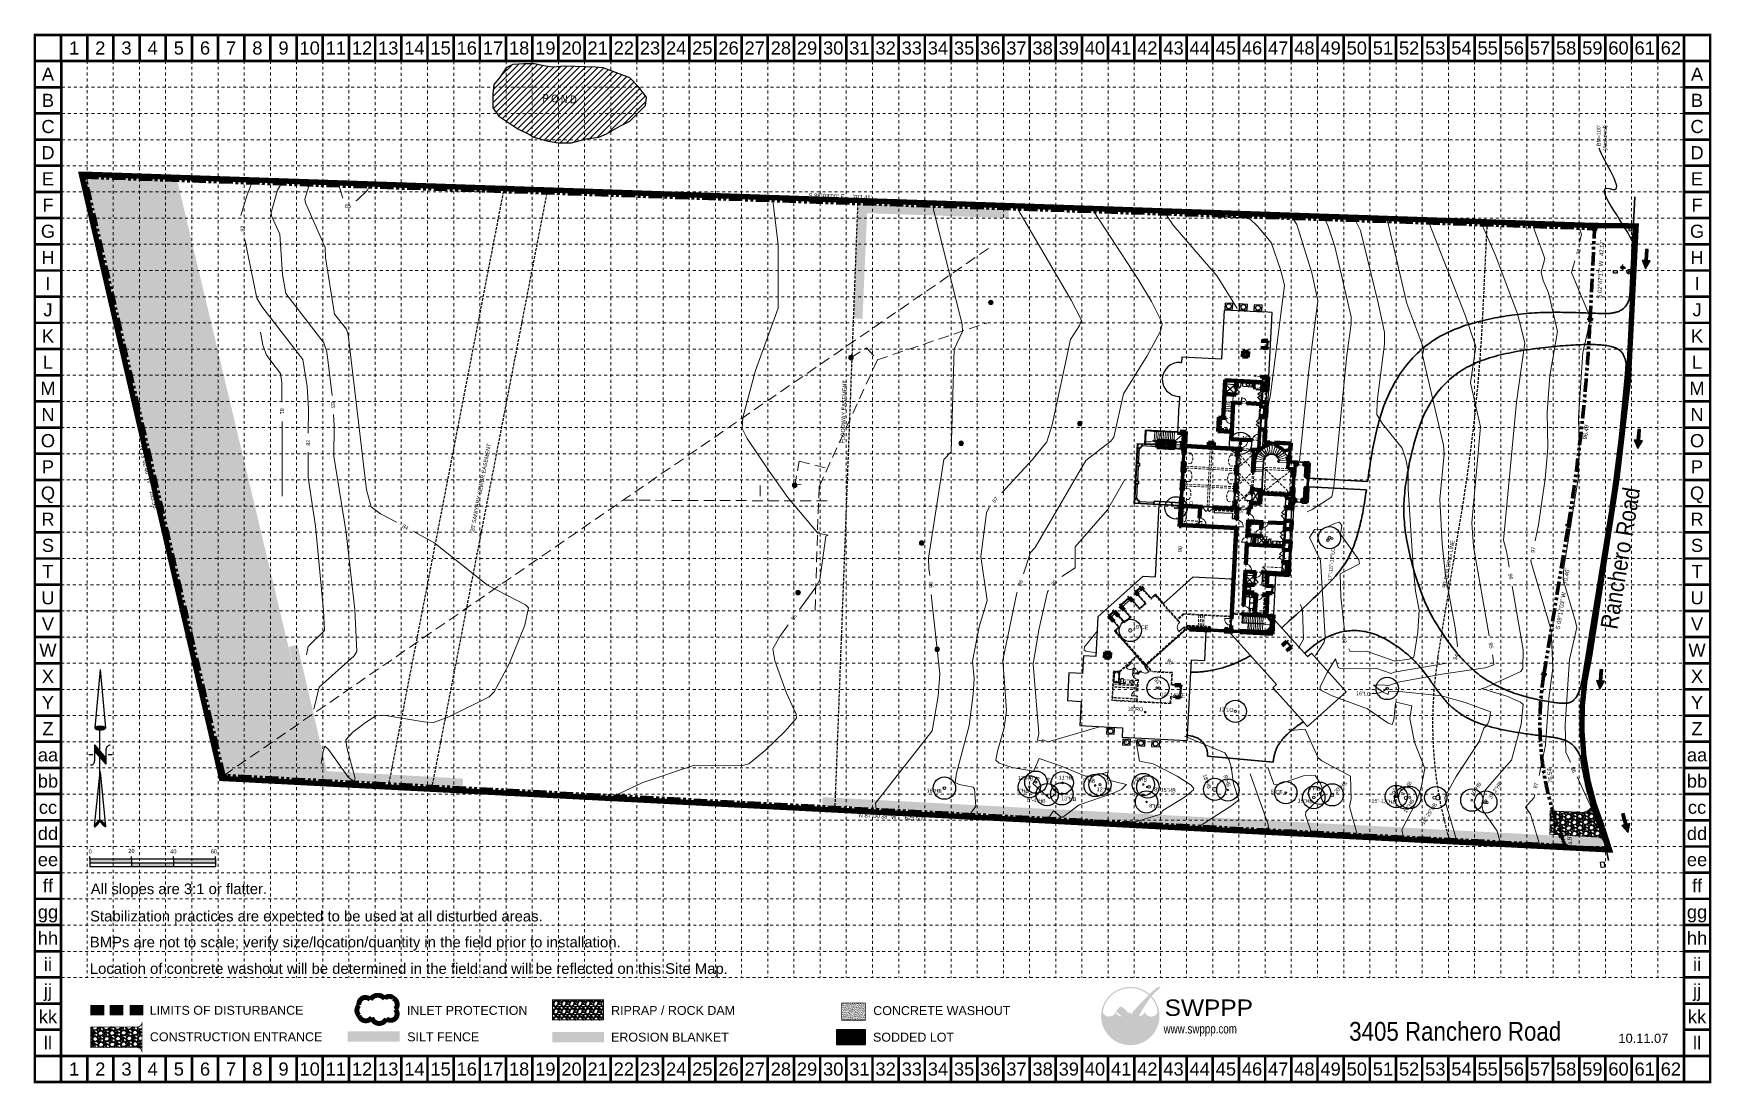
# Model space of a CAD drawing. Extents: x -66 to 9312, y 2290 to 8156.
import ezdxf
from ezdxf.enums import TextEntityAlignment as Align

# ---------------------------------------------------------------- set-up
doc = ezdxf.new("R2010")
doc.units = 0
doc.header["$LTSCALE"] = 120
doc.header["$MEASUREMENT"] = 0
for name, pattern in [('ACAD_ISO02W100', [15, 12, -3]), ('DASHDOT2', [0.5, 0.25, -0.125, 0, -0.125]), ('DASHED', [0.75, 0.5, -0.25]), ('HIDDEN', [0.375, 0.125, -0.125, 0.125]), ('HIDDEN2', [0.1875, 0.125, -0.0625]), ('PHANTOM2', [1.25, 0.625, -0.125, 0.125, -0.125, 0.125, -0.125])]:
    doc.linetypes.add(name, pattern=pattern)
doc.layers.get('0').update_dxf_attribs({"linetype": 'CONTINUOUS'})
for name, color, linetype, lineweight in [('A-Anno-Note', 211, 'CONTINUOUS', 30), ('A-Clng', 161, 'HIDDEN2', 15), ('A-Detl-05', 8, 'CONTINUOUS', 5), ('A-Elev-35', 7, 'CONTINUOUS', 35), ('A-Flor-Case', 10, 'CONTINUOUS', 25), ('A-Flor-Pfix', 140, 'CONTINUOUS', 25), ('A-Flor-Strs', 11, 'CONTINUOUS', 20), ('A-PROP', 60, 'PHANTOM2', 80), ('A-PROP-Esmt', 10, 'HIDDEN2', 25), ('A-PROP-Road', 112, 'CONTINUOUS', 30), ('A-Wall', 50, 'CONTINUOUS', 70), ('A-Wall-Blow', 30, 'CONTINUOUS', 25), ('A-Wall-Comp', 22, 'CONTINUOUS', 25), ('A-Wall-Patt', 12, 'CONTINUOUS', 20), ('Bonuswalls', 1, 'HIDDEN2', 20), ('CTEXT', 4, 'CONTINUOUS', 25), ('CTR', 4, 'CONTINUOUS', 9), ('TREE', 2, 'CONTINUOUS', 20)]:
    doc.layers.add(name, color=color, linetype=linetype, lineweight=lineweight)
for name, color, linetype in [('AC', 7, 'CONTINUOUS'), ('ARROWS', 252, 'CONTINUOUS'), ('BASE', 7, 'CONTINUOUS'), ('Bonusclg', 7, 'CONTINUOUS'), ('EROSION BLANKET', 84, 'CONTINUOUS'), ('FINAL', 1, 'CONTINUOUS'), ('GRADE', 30, 'CONTINUOUS'), ('GRID', 254, 'HIDDEN'), ('HIDE1', 202, 'CONTINUOUS'), ('HIDE3', 74, 'CONTINUOUS'), ('LEGEND', 7, 'CONTINUOUS'), ('LIMITS OF DISTURBANCE', 1, 'HIDDEN'), ('LOGO', 7, 'CONTINUOUS'), ('NARROW', 7, 'CONTINUOUS'), ('SILT FENCE', 200, 'CONTINUOUS')]:
    doc.layers.add(name, color=color, linetype=linetype)
doc.layers.add('Area', color=164, linetype='CONTINUOUS', lineweight=25, plot=False)
doc.styles.add("L200'", font='ARIAL.TTF', dxfattribs={"height": 0.001969})
doc.styles.add('LOGO1', font='ROCKEB.TTF', dxfattribs={"height": 25})
doc.styles.get("Standard").update_dxf_attribs({"font": 'ARIAL.TTF', "width": 0.85})
doc.dimstyles.get("Standard").update_dxf_attribs({"dimtxt": 0.18, "dimasz": 0.18, "dimexe": 0.18, "dimexo": 0.0625, "dimgap": 0.09, "dimtad": 0, "dimtih": 1, "dimtoh": 1, "dimdec": 4, "dimzin": 0, "dimdsep": 46, "dimtxsty": 'Standard', "dimcen": 0.09, "dimadec": 0, "dimazin": 0, "dimtfac": 1, "dimtdec": 4, "dimtofl": 0, "dimtmove": 0, "dimatfit": 3, "dimfxl": 0, "dimtolj": 1, "dimtzin": 0, "dimarcsym": 0})

msp = doc.modelspace()

# ---------------------------------------------------------------- texts
at = {"color": 7}
for s, height, p in [('0', 22.5, (241.9, 3574.8)), ('20', 22.47, (463.8, 3578.2)), ('40', 22.47, (698.1, 3574.8)), ('60', 22.47, (924.6, 3574.8))]:
    msp.add_text(s, height=height, dxfattribs=at).set_placement(p)
at = {"insert": (7287.6, 2633.3), "char_height": 104.998, "width": 1292.786, "attachment_point": 1}
msp.add_mtext('3405 Ranchero Road', dxfattribs=at)
at = {"layer": 'A-Anno-Note', "color": 7, "width": 0.85}
for s, rotation, p in [('S 88%%d03\'00" E     703.41\'', 358.05, (4442, 7245.9)), ('S 02%%d47\'17" W   42.17\'', 87.21194, (8693.5, 6839)), ('N 13%%d02\'40" W     285.96\'', 283.04444, (577.1, 5674.7)), ('S 09%%d17\'03" W     70.46\'', 80.71583, (8480.6, 4996.7)), ('N 87%%d00\'38" W     625.50\'', 357.01056, (4727.5, 3779.8))]:
    msp.add_text(s, height=24, rotation=rotation, dxfattribs=at).set_placement(p, align=Align.MIDDLE)
for s, height, rotation, p in [('FLOODWAY EASEMENT', 22.5, 87.8338, (4473.2, 6042.4)), ("20' SANIYARY SEWER EASEMENT", 22.5, 79.044, (2443.8, 5617)), ('Ranchero Road', 96, 80.71583, (8850.1, 5217.2)), ("50' BUILDING LINE", 22.5, 80.17639, (7854, 5189.9))]:
    msp.add_text(s, height=height, rotation=rotation, dxfattribs=at).set_placement(p, align=Align.CENTER)
for s, rotation, p in [("96.49'", 81.80532, (8615.8, 5887)), ("76.54'", 96.84817, (8426.8, 3970)), ("4.81'", 99.54708, (8536.9, 3624.5))]:
    msp.add_text(s, height=24, rotation=rotation, dxfattribs=at).set_placement(p)
at = {"layer": 'BASE'}
for s, height, p in [('1', 73.2, (161, 8075.9)), ('2', 73.2, (307.3, 8075.9)), ('3', 73.2, (453.6, 8075.9)), ('4', 73.2, (599.9, 8075.9)), ('5', 73.2, (746.2, 8075.9)), ('6', 73.2, (892.5, 8075.9)), ('7', 73.2, (1038.8, 8075.9)), ('8', 73.2, (1185.1, 8075.9)), ('9', 73.2, (1331.4, 8075.9)), ('10', 73.15, (1477.7, 8075.9)), ('11', 73.15, (1624, 8075.9)), ('12', 73.15, (1770.3, 8075.9)), ('13', 73.15, (1916.6, 8075.9)), ('14', 73.15, (2062.9, 8075.9)), ('15', 73.15, (2209.2, 8075.9)), ('16', 73.15, (2355.6, 8075.9)), ('17', 73.15, (2501.9, 8075.9)), ('18', 73.15, (2648.2, 8075.9)), ('19', 73.15, (2794.5, 8075.9)), ('20', 73.15, (2940.8, 8075.9)), ('21', 73.15, (3087.1, 8075.9)), ('22', 73.15, (3233.4, 8075.9)), ('23', 73.15, (3379.7, 8075.9)), ('24', 73.15, (3526, 8075.9)), ('25', 73.15, (3672.3, 8075.9)), ('26', 73.15, (3818.6, 8075.9)), ('27', 73.15, (3964.9, 8075.9)), ('28', 73.15, (4111.2, 8075.9)), ('29', 73.15, (4257.5, 8075.9)), ('30', 73.15, (4403.8, 8075.9)), ('31', 73.15, (4550.1, 8075.9)), ('32', 73.15, (4696.4, 8075.9)), ('33', 73.15, (4842.7, 8075.9)), ('34', 73.15, (4989, 8075.9)), ('35', 73.15, (5135.3, 8075.9)), ('36', 73.15, (5281.6, 8075.9)), ('37', 73.15, (5427.9, 8075.9)), ('38', 73.15, (5574.2, 8075.9)), ('39', 73.15, (5720.5, 8075.9)), ('40', 73.15, (5866.8, 8075.9)), ('41', 73.15, (6013.1, 8075.9)), ('42', 73.15, (6159.4, 8075.9)), ('43', 73.15, (6305.7, 8075.9)), ('44', 73.15, (6452, 8075.9)), ('45', 73.15, (6598.3, 8075.9)), ('46', 73.15, (6744.6, 8075.9)), ('47', 73.15, (6891, 8075.9)), ('48', 73.15, (7037.3, 8075.9)), ('49', 73.15, (7183.6, 8075.9)), ('50', 73.15, (7329.9, 8075.9)), ('51', 73.15, (7476.2, 8075.9)), ('52', 73.15, (7622.5, 8075.9)), ('53', 73.15, (7768.8, 8075.9)), ('54', 73.15, (7915.1, 8075.9)), ('55', 73.15, (8061.4, 8075.9)), ('56', 73.15, (8207.7, 8075.9)), ('57', 73.15, (8354, 8075.9)), ('58', 73.15, (8500.3, 8075.9)), ('59', 73.15, (8646.6, 8075.9)), ('60', 73.15, (8792.9, 8075.9)), ('61', 73.15, (8939.2, 8075.9)), ('62', 73.15, (9085.5, 8075.9)), ('A', 73.2, (14.7, 7929.6)), ('A', 73.2, (9231.8, 7929.6)), ('B', 73.2, (14.7, 7783.3)), ('B', 73.2, (9231.8, 7783.3)), ('C', 73.2, (14.7, 7637)), ('C', 73.2, (9231.8, 7637)), ('D', 73.2, (14.7, 7490.7)), ('D', 73.2, (9231.8, 7490.7)), ('E', 73.2, (14.7, 7344.4)), ('E', 73.2, (9231.8, 7344.4)), ('F', 73.2, (14.7, 7198.1)), ('F', 73.2, (9231.8, 7198.1)), ('G', 73.2, (14.7, 7051.8)), ('G', 73.2, (9231.8, 7051.8)), ('H', 73.2, (14.7, 6905.5)), ('H', 73.2, (9231.8, 6905.5)), ('I', 73.2, (14.7, 6759.2)), ('I', 73.2, (9231.8, 6759.2)), ('J', 73.2, (14.7, 6612.9)), ('J', 73.2, (9231.8, 6612.9)), ('K', 73.2, (14.7, 6466.6)), ('K', 73.2, (9231.8, 6466.6)), ('L', 73.2, (14.7, 6320.3)), ('L', 73.2, (9231.8, 6320.3)), ('M', 73.2, (14.7, 6174)), ('M', 73.2, (9231.8, 6174)), ('N', 73.2, (14.7, 6027.7)), ('N', 73.2, (9231.8, 6027.7)), ('O', 73.2, (14.7, 5881.4)), ('O', 73.2, (9231.8, 5881.4)), ('P', 73.2, (14.7, 5735.1)), ('P', 73.2, (9231.8, 5735.1)), ('Q', 73.2, (14.7, 5588.8)), ('Q', 73.2, (9231.8, 5588.8)), ('R', 73.2, (14.7, 5442.5)), ('R', 73.2, (9231.8, 5442.5)), ('S', 73.2, (14.7, 5296.2)), ('S', 73.2, (9231.8, 5296.2)), ('T', 73.2, (14.7, 5149.9)), ('T', 73.2, (9231.8, 5149.9)), ('U', 73.2, (14.7, 5003.6)), ('U', 73.2, (9231.8, 5003.6)), ('V', 73.2, (14.7, 4857.3)), ('V', 73.2, (9231.8, 4857.3)), ('W', 73.2, (14.7, 4711)), ('W', 73.2, (9231.8, 4711)), ('X', 73.2, (14.7, 4564.7)), ('X', 73.2, (9231.8, 4564.7)), ('Y', 73.2, (14.7, 4418.4)), ('Y', 73.2, (9231.8, 4418.4)), ('Z', 73.2, (14.7, 4272.1)), ('Z', 73.2, (9231.8, 4272.1)), ('aa', 73.15, (14.7, 4125.8)), ('aa', 73.15, (9231.8, 4125.8)), ('bb', 73.15, (14.7, 3979.4)), ('bb', 73.15, (9231.8, 3979.4)), ('cc', 73.15, (14.7, 3833.1)), ('cc', 73.15, (9231.8, 3833.1)), ('dd', 73.15, (14.7, 3686.8)), ('dd', 73.15, (9231.8, 3686.8)), ('ee', 73.15, (14.7, 3540.5)), ('ee', 73.15, (9231.8, 3540.5)), ('ff', 73.15, (14.7, 3394.2)), ('ff', 73.15, (9231.8, 3394.2)), ('gg', 73.15, (14.7, 3247.9)), ('gg', 73.15, (9231.8, 3247.9)), ('hh', 73.15, (14.7, 3101.6)), ('hh', 73.15, (9231.8, 3101.6)), ('ii', 73.15, (14.7, 2955.3)), ('ii', 73.15, (9231.8, 2955.3)), ('jj', 73.15, (14.7, 2809)), ('jj', 73.15, (9231.8, 2809)), ('kk', 73.15, (14.7, 2662.7)), ('kk', 73.15, (9231.8, 2662.7)), ('ll', 73.15, (14.7, 2516.4)), ('ll', 73.15, (9231.8, 2516.4)), ('1', 73.2, (161, 2370.1)), ('2', 73.2, (307.3, 2370.1)), ('3', 73.2, (453.6, 2370.1)), ('4', 73.2, (599.9, 2370.1)), ('5', 73.2, (746.2, 2370.1)), ('6', 73.2, (892.5, 2370.1)), ('7', 73.2, (1038.8, 2370.1)), ('8', 73.2, (1185.1, 2370.1)), ('9', 73.2, (1331.4, 2370.1)), ('10', 73.15, (1477.7, 2370.1)), ('11', 73.15, (1624, 2370.1)), ('12', 73.15, (1770.3, 2370.1)), ('13', 73.15, (1916.6, 2370.1)), ('14', 73.15, (2062.9, 2370.1)), ('15', 73.15, (2209.2, 2370.1)), ('16', 73.15, (2355.6, 2370.1)), ('17', 73.15, (2501.9, 2370.1)), ('18', 73.15, (2648.2, 2370.1)), ('19', 73.15, (2794.5, 2370.1)), ('20', 73.15, (2940.8, 2370.1)), ('21', 73.15, (3087.1, 2370.1)), ('22', 73.15, (3233.4, 2370.1)), ('23', 73.15, (3379.7, 2370.1)), ('24', 73.15, (3526, 2370.1)), ('25', 73.15, (3672.3, 2370.1)), ('26', 73.15, (3818.6, 2370.1)), ('27', 73.15, (3964.9, 2370.1)), ('28', 73.15, (4111.2, 2370.1)), ('29', 73.15, (4257.5, 2370.1)), ('30', 73.15, (4403.8, 2370.1)), ('31', 73.15, (4550.1, 2370.1)), ('32', 73.15, (4696.4, 2370.1)), ('33', 73.15, (4842.7, 2370.1)), ('34', 73.15, (4989, 2370.1)), ('35', 73.15, (5135.3, 2370.1)), ('36', 73.15, (5281.6, 2370.1)), ('37', 73.15, (5427.9, 2370.1)), ('38', 73.15, (5574.2, 2370.1)), ('39', 73.15, (5720.5, 2370.1)), ('40', 73.15, (5866.8, 2370.1)), ('41', 73.15, (6013.1, 2370.1)), ('42', 73.15, (6159.4, 2370.1)), ('43', 73.15, (6305.7, 2370.1)), ('44', 73.15, (6452, 2370.1)), ('45', 73.15, (6598.3, 2370.1)), ('46', 73.15, (6744.6, 2370.1)), ('47', 73.15, (6891, 2370.1)), ('48', 73.15, (7037.3, 2370.1)), ('49', 73.15, (7183.6, 2370.1)), ('50', 73.15, (7329.9, 2370.1)), ('51', 73.15, (7476.2, 2370.1)), ('52', 73.15, (7622.5, 2370.1)), ('53', 73.15, (7768.8, 2370.1)), ('54', 73.15, (7915.1, 2370.1)), ('55', 73.15, (8061.4, 2370.1)), ('56', 73.15, (8207.7, 2370.1)), ('57', 73.15, (8354, 2370.1)), ('58', 73.15, (8500.3, 2370.1)), ('59', 73.15, (8646.6, 2370.1)), ('60', 73.15, (8792.9, 2370.1)), ('61', 73.15, (8939.2, 2370.1)), ('62', 73.15, (9085.5, 2370.1))]:
    msp.add_text(s, height=height, dxfattribs=at).set_placement(p, align=Align.MIDDLE_CENTER)
at = {"layer": 'BASE', "color": 7, "style": "L200'"}
for s, p in [('All slopes are 3:1 or flatter.', (253.9, 3347.4)), ('Stabilization practices are expected to be used at all disturbed areas.', (250.3, 3194.9)), ('BMPs are not to scale; verify size/location/quantity in the field prior to installation.', (248.8, 3050)), ('Location of concrete washout will be determined in the field and will be reflected on this Site Map.', (248.9, 2902))]:
    msp.add_text(s, height=59.332, dxfattribs=at).set_placement(p)
at = {"layer": 'BASE'}
msp.add_text('10.11.07', height=51.21, dxfattribs=at).set_placement((8931.9, 2516.5), align=Align.CENTER)
at = {"layer": 'CTEXT', "color": 35, "width": 0.85}
for s, rotation, p in [('85', 0.61623, (1691.3, 7193, 1020)), ('82', 89.73454, (1102.7, 7066.4, 984)), ('98', 75.27064, (8569.2, 6937.7, 1176)), ('81', 270.04711, (1322.9, 6046.2, 972)), ('83', 274.25513, (1608.5, 6081.2, 996)), ('82', 89.73473, (1469.2, 5869.7, 984)), ('87', 47.22841, (5308.6, 5550.1, 1044)), ('84', 331.83462, (2012.2, 5398.9, 1008)), ('97', 77.97386, (8316, 5271.1, 1164)), ('86', 278.31354, (4950.7, 5075.2, 1032)), ('96', 279.56017, (8190.1, 5122.5, 1152)), ('85', 53.9189, (4184.2, 4894.8, 1020)), ('95', 280.05221, (8080.2, 4736.7, 1140)), ('94', 67.82024, (7884, 4672.6, 1128)), ('98', 114.28135, (8540.6, 4042.4, 1176)), ('87', 340.13211, (5612.5, 3983.8, 1044)), ('97', 77.82157, (8330.4, 3954.5, 1176)), ('94', 87.81967, (7539, 3924.6, 1128))]:
    msp.add_text(s, height=21.6, rotation=rotation, dxfattribs=at).set_placement(p, align=Align.MIDDLE_CENTER)
at = {"layer": 'CTEXT', "color": 7, "width": 0.85}
for s, rotation, p in [('91', 57.79393, (6685.8, 5492.6, 1092)), ('90', 81.71479, (6342.1, 5275.6, 1080)), ('92', 282.16867, (6845.6, 5322.7, 1104)), ('88', 71.42715, (5449.3, 5086.1, 1056)), ('89', 48.60068, (5639.1, 5086.7, 1068)), ('93', 282.20938, (7260.3, 4766.3, 1116)), ('90', 308.84402, (6284.6, 4647.1, 1080)), ('91', 313.71545, (6215.1, 4538.6, 1092))]:
    msp.add_text(s, height=21.6, rotation=rotation, dxfattribs=at).set_placement(p, align=Align.MIDDLE_CENTER)
at = {"layer": 'GRADE', "color": 7, "width": 0.85}
for s, p in [("BM=100'", (8692.9, 7585.6)), ('(Assumed)', (8727.6, 7572.7))]:
    msp.add_text(s, height=21.6, rotation=90, dxfattribs=at).set_placement(p, align=Align.CENTER)
at = {"layer": 'LEGEND', "style": "L200'"}
for s, height, p in [('LIMITS OF DISTURBANCE', 49.888, (583.2, 2673.4)), ('INLET PROTECTION', 49.888, (2021, 2673)), ('RIPRAP / ROCK DAM', 49.888, (3162.1, 2672.7)), ('CONCRETE WASHOUT', 49.888, (4627.4, 2671.6)), ('CONSTRUCTION ENTRANCE', 49.888, (584.3, 2525.4)), ('SILT FENCE', 49.89, (2022.6, 2525.1)), ('EROSION BLANKET', 49.888, (3161.9, 2523.6)), ('SODDED LOT', 49.89, (4626.1, 2523.3))]:
    msp.add_text(s, height=height, dxfattribs=at).set_placement(p)
at = {"layer": 'TREE', "color": 5, "width": 0.85}
msp.add_text('P O N D', height=43.2, rotation=357.01056, dxfattribs=at).set_placement((2873.4, 7770.7), align=Align.CENTER)
at = {"layer": 'TREE', "color": 7, "width": 0.85}
for s, rotation, p in [('16"LO', 357.01056, (6729.2, 5884.6)), ('11"-12"LO', 49.5093, (6376.4, 5484)), ('17"-15"-12"LO', 84.45442, (7199.1, 5188.8)), ('18"CE', 357.01056, (6121.5, 4829.3)), ('12"-14"CE', 357.01056, (6301.2, 4449.7)), ('16"LO', 357.01056, (7367.4, 4457.2)), ('10"RO', 357.01056, (6092.1, 4371.7, -18.8)), ('12"LO', 357.01056, (6599.2, 4367.8)), ('12"HB', 357.01056, (5478.7, 3984.6)), ('11"HB', 357.01056, (5705.9, 3986.7)), ('9"HB', 357.01056, (5833.8, 3971.6)), ('12"HB', 357.01056, (5918.1, 3920.9)), ('8"HB', 357.01056, (6123.5, 3977.7)), ('8"-15"HB', 357.01056, (6257.5, 3919)), ('18"HB', 289.58694, (6483.2, 3973.8)), ('8"HB', 289.58696, (6595.2, 3976.9)), ('5"HB', 357.01056, (7092, 3927.1)), ('20"HB', 41.99937, (7245.8, 3935.9)), ('17"HB', 57.00611, (7616.1, 3934.6)), ('10"HB', 57.00603, (8004.6, 3928.1)), ('3-12"HB', 57.00603, (8113.1, 3922.9)), ('16"HB', 357.01056, (4968.2, 3914.1)), ('9"HB', 357.01056, (5463.1, 3914.3)), ('6"-4"HB', 357.01056, (5537.9, 3860.3)), ('13"HB', 357.01056, (5719.5, 3870)), ('8"HB', 357.01056, (6203.1, 3829.2)), ('8"CE', 357.01056, (6882.1, 3908.3)), ('15"HB', 357.01056, (7041.6, 3857.2)), ('15"-13"HB', 357.01056, (7479.9, 3855.6)), ('10"HB', 57.00611, (7630, 3834.1)), ('18"-25"HB', 57.00611, (7742.5, 3791.2))]:
    msp.add_text(s, height=21.6, rotation=rotation, dxfattribs=at).set_placement(p, align=Align.CENTER)

# ---------------------------------------------------------------- blocks, each defined once
blk = doc.blocks.new('marker')
at = {"color": 7}
blk.add_circle((0, 0), 7.5, dxfattribs=at)
blk = doc.blocks.new('SPT16')
at = {"color": 0, "linetype": 'ByBlock'}
for p, q in [((-0.27, 0.27), (-0.53, 0.53)), ((0.27, 0.27), (0.53, 0.53))]:
    blk.add_line(p, q, dxfattribs=at)
blk.add_circle((0, 0), 0.375, dxfattribs=at)
blk = doc.blocks.new('fh')
at = {"layer": 'FINAL'}
blk.add_line((0.038, 0), (0.075, 0), dxfattribs=at)
at = {"layer": 'FINAL', "xscale": 0.1000000000007886, "yscale": 0.1000000000003638, "zscale": 0.1, "rotation": 45}
blk.add_blockref('SPT16', (0, 0), dxfattribs=at)
blk = doc.blocks.new('wm')
at = {"layer": 'FINAL'}
for p, q in [((-0.032, -0.032), (0.032, 0.032)), ((-0.032, 0.032), (0.032, -0.032))]:
    blk.add_line(p, q, dxfattribs=at)
blk.add_circle((0, 0), 0.0454, dxfattribs=at)
blk = doc.blocks.new('North Arrow')
at = {"layer": 'NARROW'}
for p, q in [((0, 0), (22.36, 2)), ((0, 0), (22.33, -2.02)), ((28.77, -2.09), (34.02, 2.32)), ((36.18, 2.33), (30.46, 2.33)), ((36.16, 2.32), (31.04, -2.09)), ((32.43, 3.06), (32.43, 4.63)), ((39.1, 0.01), (59.96, 2.11)), ((31.2, -0.05), (21.66, -0.05)), ((21.66, -0.05), (21.66, -0.05)), ((28.77, -2.09), (34.95, -2.09)), ((32.43, -4.26), (32.43, -2.8)), ((57.45, -0.05), (33.41, -0.05)), ((59.83, -2.14), (39.04, -0.01)), ((57.69, -0.03), (57.77, -0.01)), ((57.77, -0.05), (57.69, -0.03))]:
    blk.add_line(p, q, dxfattribs=at)
blk.add_lwpolyline([(22.36, -2.03), (22.59, -1.93, 0.091577), (22.87, -1.44, 0.048306), (23.03, -0.75), (23.07, -0.01), (23.01, 0.82, 0.048306), (22.87, 1.42, 0.091577), (22.59, 1.91), (22.36, 2.01), (22.14, 1.91, 0.091577), (21.86, 1.42, 0.048306), (21.72, 0.82), (21.66, -0.01), (21.72, -0.83, 0.048306), (21.86, -1.44, 0.091577), (22.14, -1.93)], format="xyb", close=True, dxfattribs=at)
for points in [[(57.46, -0.03), (57.44, 0.08, -0.066818), (57.67, 0.47, -0.03073), (58.01, 0.84), (58.52, 1.29), (59.07, 1.7, -0.03073), (59.5, 1.95, -0.066818), (59.93, 2.1), (60.04, 2.06)], [(60.04, 2.06), (60.05, 1.95, -0.066818), (59.82, 1.56, -0.03073), (59.43, 1.14), (58.97, 0.74), (58.42, 0.33, -0.03073), (57.99, 0.08, -0.036692), (57.76, -0.02)], [(57.46, -0.04), (57.44, -0.15, 0.066818), (57.67, -0.54, 0.03073), (58.01, -0.9), (58.52, -1.36), (59.07, -1.77, 0.03073), (59.5, -2.02, 0.066818), (59.93, -2.17), (60.04, -2.13)], [(60.04, -2.13), (60.05, -2.01, 0.066818), (59.82, -1.63, 0.03073), (59.43, -1.2), (58.97, -0.8), (58.42, -0.4, 0.03073), (57.99, -0.15, 0.036692), (57.76, -0.05)]]:
    blk.add_lwpolyline(points, format="xyb", dxfattribs=at)
for centre, start, end in [((30.46, 3.86), 178.8769, 270), ((34.95, -3.62), 358.8769, 90)]:
    blk.add_arc(centre, 1.53, start, end, dxfattribs=at)
for points in [[(23.03, -0.76), (21.67, -0.05), (23.07, -0.05), (21.72, 0.82)], [(23.07, -0.05), (21.72, 0.82), (23.02, 0.75), (21.85, 1.42)], [(23.02, 0.75), (21.85, 1.42), (22.87, 1.44), (22.14, 1.91)], [(22.87, 1.44), (22.14, 1.91), (22.59, 1.91), (22.36, 2)], [(31.05, -2.09), (36.15, 2.36), (28.75, -2.06), (34.01, 2.36)], [(57.44, 0.08), (57.7, -0.01), (57.5, 0.21), (57.77, -0.01)], [(57.45, -0.04), (57.69, -0.02), (57.44, 0.08), (57.7, -0.01)], [(57.5, 0.21), (57.77, -0.01), (57.6, 0.39), (57.94, 0.06)], [(57.6, 0.39), (57.94, 0.06), (57.68, 0.5), (58.07, 0.13)], [(57.68, 0.5), (58.07, 0.13), (57.84, 0.66), (58.29, 0.26)], [(57.84, 0.66), (58.29, 0.26), (58.03, 0.86), (58.52, 0.41)], [(58.03, 0.86), (58.52, 0.41), (58.26, 1.07), (58.73, 0.57)], [(58.26, 1.07), (58.73, 0.57), (58.52, 1.3), (59.05, 0.81)], [(58.52, 1.3), (59.05, 0.81), (58.7, 1.42), (59.26, 0.99)], [(59.26, 1), (58.69, 1.42), (59.45, 1.15), (59, 1.65)], [(59.45, 1.15), (59, 1.65), (59.62, 1.34), (59.28, 1.82)], [(59.62, 1.34), (59.28, 1.82), (59.81, 1.55), (59.49, 1.95)], [(59.81, 1.55), (59.49, 1.95), (59.93, 1.73), (59.69, 2.04)], [(59.93, 1.73), (59.69, 2.04), (60.05, 1.94), (59.93, 2.1)], [(60.05, 1.94), (59.93, 2.1), (60.04, 2.06)], [(22.87, -1.44), (21.72, -0.87), (23.03, -0.76), (21.67, -0.05)], [(22.58, -1.93), (21.86, -1.45), (22.87, -1.44), (21.72, -0.87)], [(22.36, -2.01), (22.14, -1.93), (22.58, -1.93), (21.86, -1.45)], [(57.44, -0.14), (57.69, -0.02), (57.45, -0.04), (57.69, -0.02)], [(57.46, -0.19), (57.7, -0.03), (57.44, -0.14), (57.69, -0.02)], [(57.53, -0.33), (57.76, -0.05), (57.46, -0.19), (57.7, -0.03)], [(57.63, -0.48), (57.9, -0.1), (57.53, -0.33), (57.76, -0.05)], [(57.78, -0.66), (58.09, -0.2), (57.63, -0.48), (57.9, -0.1)], [(57.97, -0.87), (58.34, -0.35), (57.78, -0.66), (58.09, -0.2)], [(58.24, -1.11), (58.61, -0.54), (57.97, -0.87), (58.34, -0.35)], [(58.61, -1.43), (58.93, -0.77), (58.24, -1.11), (58.61, -0.54)], [(58.91, -1.64), (59.2, -1), (58.61, -1.43), (58.93, -0.77)], [(59.12, -1.79), (59.57, -1.36), (58.92, -1.65), (59.2, -1.01)], [(59.35, -1.93), (59.81, -1.62), (59.12, -1.79), (59.57, -1.36)], [(59.54, -1.32), (59.41, -1.18), (59.21, -1.01)], [(59.58, -2.05), (59.93, -1.79), (59.35, -1.93), (59.81, -1.62)], [(59.78, -2.13), (60.05, -2.01), (59.58, -2.05), (59.93, -1.79)], [(59.92, -2.17), (60.04, -2.13), (59.78, -2.13), (60.05, -2.01)]]:
    blk.add_solid(points, dxfattribs=at)
blk = doc.blocks.new('new logo')
at = {"layer": 'LOGO'}
h = blk.add_hatch(color=170, dxfattribs=at)
h.paths.add_polyline_path([(67.4, 44.1), (66.8, 44.7), (66.3, 45.2), (66, 45.8), (65.5, 46.4), (65.1, 47.2), (64.7, 47.9), (64.4, 48.5), (64.2, 49), (63.9, 49.6), (63.7, 50.1), (63.3, 51), (62.9, 52), (62.6, 52.8), (62.4, 53.3), (62.2, 53.7), (62.1, 54.2), (61.9, 54.7), (61.7, 55.2), (61.5, 55.7), (61.3, 56.3), (61, 56.8), (60.8, 57.4), (60.5, 57.9), (60.2, 58.5), (60, 59.1), (59.7, 59.6), (59.3, 60.2), (59, 60.8), (58.7, 61.3), (58.3, 61.9), (58, 62.4), (57.6, 62.9), (57.3, 63.4), (56.9, 63.9), (56.6, 64.3), (56.3, 64.7), (55.9, 65.1), (55.6, 65.5), (55.2, 65.9), (54.9, 66.2), (54, 66.2), (52.9, 66.3), (52, 66.5), (51.5, 66.6), (50.9, 66.8), (50.3, 67), (49.4, 67.4), (48.3, 67.9), (47.3, 68.6), (46.5, 69.3), (45.7, 70), (45, 70.8), (44.4, 71.5), (44, 72.2), (43.6, 72.7), (43.4, 72.9), (43.2, 73.2), (43.1, 73.4), (43, 73.5), (42.8, 73.7), (42.7, 73.7), (42.7, 73.8), (42.6, 73.8), (42.5, 73.7), (42.5, 73.6), (42.4, 73.5), (42.4, 73.4), (42.3, 73.2), (42.2, 72.8), (42, 72.1), (41.7, 71.5), (41.4, 70.9), (41, 70.3), (40.5, 69.8), (40, 69.2), (39.4, 68.7), (38.8, 68.2), (38.1, 67.7), (37.3, 67.3), (36.5, 66.9), (35.7, 66.6), (34.9, 66.3), (34, 66.1), (33, 66), (31.9, 65.9), (30.8, 65.9), (29.6, 65.9), (28.6, 66), (27.6, 66.1), (26.7, 66.4), (25.8, 66.7), (25, 67.1), (24.1, 67.6), (23.2, 68.2), (22.4, 68.9), (21.8, 69.5), (21.4, 69.9), (21, 70.4), (20.6, 70.9), (20.2, 71.5), (19.9, 72.1), (19.5, 72.9), (19.2, 73.8), (18.9, 74.8, -0.595729), (106.3, 106.8), (107, 107.5), (107.5, 108), (108.1, 108.6, 37.93689), (112.3, 104.5), (112.1, 104.2), (111.6, 103.7), (111.1, 103.1), (110.6, 102.5, -0.146449), (123.6, 75), (123.3, 74.5), (123.1, 74), (122.9, 73.5), (122.8, 73.1), (122.5, 72.4), (122.2, 71.7), (121.9, 71.1), (121.5, 70.5), (121.1, 70), (120.7, 69.5), (120.2, 69), (119.6, 68.6), (119, 68.1), (118.4, 67.7), (117.8, 67.4), (117.1, 67), (116.5, 66.7), (115.8, 66.5), (115, 66.3), (114.3, 66.1), (113.5, 66), (112.7, 65.9), (111.9, 65.8), (111.1, 65.8), (110.3, 65.8), (109.4, 65.9), (108.6, 66), (107.7, 66.2), (106.8, 66.4), (105.9, 66.7), (105.1, 67.1), (104.3, 67.5), (103.5, 68), (102.8, 68.6), (102.1, 69.3), (101.4, 70), (100.8, 70.7), (100.2, 71.4), (99.8, 72), (99.5, 72.5), (99.4, 72.8), (99.3, 73), (99.1, 73.2), (99, 73.4), (98.9, 73.5), (98.8, 73.6), (98.7, 73.6), (98.6, 73.6), (98.5, 73.5), (98.4, 73.4), (98.4, 73.3), (98.3, 73.2), (98.2, 73), (98.1, 72.8), (97.8, 72.4), (97.4, 71.8), (96.9, 71.1), (96.4, 70.5), (95.9, 70.1), (95.4, 69.6), (94.8, 69.1), (94.2, 68.6), (93.5, 68.2), (92.8, 67.7), (91.9, 67.3), (91, 66.9), (90.1, 66.6), (89.4, 66.4), (88.6, 66.2), (87.8, 66.1), (87.6, 65.6), (87.4, 65.1), (87.1, 64.4), (86.9, 63.8), (86.6, 63), (86.3, 62.2), (85.9, 61.3), (85.6, 60.4), (85.3, 59.5), (84.9, 58.6), (84.6, 57.7), (84.2, 56.7), (83.9, 55.8), (83.5, 54.9), (83.2, 54), (82.9, 53.2), (82.6, 52.4), (82.3, 51.6), (82.1, 51), (81.9, 50.3), (81.6, 49.8), (81.3, 48.9), (80.9, 48.1), (80.5, 47.3), (80.1, 46.6), (79.6, 45.9), (79.1, 45.4), (78.6, 44.8), (78.1, 44.3), (77.6, 43.9), (77, 43.5), (76.5, 43.1), (75.9, 42.8), (75.3, 42.6), (74.6, 42.3), (73.7, 42.1), (73, 41.9), (72.2, 41.9), (71.6, 42), (70.9, 42.2), (70.1, 42.5), (69.4, 42.8), (68.7, 43.1), (68, 43.5)])
h.paths.add_polyline_path([(71.8, 72), (70.7, 73.9), (70.1, 75.2), (69.7, 74.3), (68.7, 72.6), (67.9, 71.7), (67.9, 71.5), (68.1, 71.2), (68.3, 71), (68.4, 70.8), (68.5, 70.6), (68.7, 70.4), (68.8, 70.2), (68.9, 70.1), (69, 70), (69.1, 69.8), (69.3, 69.7), (69.4, 69.7), (69.5, 69.6), (69.6, 69.5), (69.7, 69.5), (69.8, 69.4), (69.9, 69.4), (70.1, 69.3), (70.2, 69.3), (70.3, 69.2), (70.4, 69.2), (70.5, 69.2), (70.6, 69.2), (70.8, 69.2), (70.9, 69.2), (71, 69.2), (71.1, 69.2), (71.2, 69.2), (71.3, 69.2), (71.4, 69.2), (71.5, 69.2), (71.6, 69.2), (71.7, 69.3), (71.8, 69.3), (71.9, 69.3), (72, 69.4), (72.1, 69.5), (72.2, 69.5), (72.3, 69.6), (72.5, 69.6), (72.6, 69.7), (72.7, 69.8), (72.8, 69.9), (72.9, 70), (73, 70.1), (73.1, 70.2), (73.2, 70.3), (73.3, 70.4), (72.5, 71.1)], flags=17)
blk.add_hatch(color=240, dxfattribs=at).paths.add_polyline_path([(117.7, 117.3), (118.9, 118.2), (119.8, 118.9), (120.6, 119.5), (121.3, 119.9), (121.9, 120.3), (122.4, 120.6), (122.8, 120.9), (123.1, 121.1), (123.4, 121.3), (123.7, 121.4), (124, 121.6), (124.2, 121.7), (124.4, 121.8), (124.6, 121.9), (124.8, 121.9), (125, 122), (125.2, 122.1), (125.4, 122.2), (125.6, 122.2), (125.8, 122.3), (125.9, 122.4), (126.1, 122.4), (126.3, 122.5), (126.4, 122.5), (126.6, 122.6), (126.7, 122.6), (126.8, 122.7), (126.9, 122.7), (127.1, 122.7), (127.2, 122.8), (127.3, 122.8), (127.4, 122.8), (127.5, 122.8), (127.6, 122.8), (127.7, 122.8), (127.8, 122.8), (127.9, 122.8), (128, 122.8), (128.1, 122.8), (128.1, 122.8), (128.2, 122.8), (128.3, 122.8), (128.4, 122.8), (128.4, 122.7), (128.5, 122.7), (128.5, 122.7), (128.6, 122.7), (128.6, 122.6), (128.7, 122.6), (128.7, 122.6), (128.7, 122.5), (128.7, 122.5), (128.8, 122.4), (128.8, 122.4), (128.8, 122.3), (128.8, 122.3), (128.8, 122.2), (128.8, 122.1), (128.8, 122.1), (128.8, 122), (128.8, 121.9), (128.8, 121.8), (128.8, 121.8), (128.8, 121.7), (128.8, 121.6), (128.7, 121.5), (128.7, 121.4), (128.7, 121.3), (128.6, 121.3), (128.6, 121.2), (128.5, 121.1), (128.4, 121), (128.4, 120.8), (128.3, 120.7), (128.2, 120.6), (128.1, 120.4), (128, 120.3), (127.8, 120.1), (127.7, 120), (127.6, 119.8), (127.4, 119.6), (127.3, 119.4), (127.1, 119.2), (126.8, 119), (126.6, 118.8), (126.3, 118.5), (125.9, 118.2), (125.5, 117.9), (125.1, 117.5), (124.6, 117), (124, 116.6), (123.5, 116.1), (122.9, 115.6), (122.3, 115.1), (121.7, 114.5), (121.1, 114), (120.6, 113.5), (120, 113), (119.5, 112.5), (119, 112), (118.5, 111.5), (118, 111), (117.5, 110.5), (117, 109.9), (116.5, 109.4), (116, 108.8), (115.5, 108.3), (115, 107.7), (114.5, 107.1), (114, 106.6), (113.5, 106), (113, 105.4), (112.5, 104.8), (112.1, 104.2), (111.6, 103.7), (111.1, 103.1), (110.6, 102.4), (110.1, 101.8), (109.6, 101.1), (109, 100.4), (108.5, 99.7), (107.9, 98.9), (107.3, 98.1), (106.7, 97.3), (106, 96.4), (105.4, 95.6), (104.8, 94.7), (104.2, 93.9), (103.6, 93.1), (103.1, 92.3), (102.5, 91.5), (102, 90.6), (101.4, 89.8), (100.9, 89), (100.3, 88.2), (99.8, 87.3), (99.2, 86.5), (98.6, 85.6), (98.1, 84.7), (97.5, 83.8), (96.9, 82.9), (96.4, 82), (95.9, 81.1), (95.4, 80.3), (94.9, 79.5), (94.5, 78.7), (94, 78), (93.6, 77.2), (93.2, 76.5), (92.8, 75.8), (92.4, 75), (92, 74.3), (91.6, 73.5), (91.2, 72.8), (90.8, 72), (90.4, 71.3), (90, 70.6), (89.6, 69.9), (89.3, 69.3), (89, 68.7), (88.8, 68.2), (88.5, 67.7), (88.3, 67.3), (88.1, 66.9), (88, 66.5), (87.8, 66.1), (87.6, 65.6), (87.4, 65.1), (87.1, 64.4), (86.9, 63.8), (86.6, 63), (86.3, 62.2), (85.9, 61.3), (85.6, 60.4), (85.3, 59.5), (84.9, 58.6), (84.6, 57.7), (84.2, 56.7), (83.9, 55.8), (83.5, 54.9), (83.2, 54), (82.9, 53.2), (82.6, 52.4), (82.3, 51.6), (82.1, 51), (81.9, 50.3), (81.6, 49.8), (81.4, 49.2), (81.2, 48.7), (81, 48.3), (80.8, 47.9), (80.6, 47.5), (80.4, 47.1), (80.2, 46.7), (80, 46.4), (79.7, 46.1), (79.5, 45.8), (79.2, 45.5), (79, 45.2), (78.7, 44.9), (78.5, 44.7), (78.2, 44.4), (78, 44.2), (77.7, 44), (77.4, 43.8), (77.2, 43.6), (76.9, 43.4), (76.6, 43.2), (76.3, 43), (76, 42.9), (75.7, 42.7), (75.5, 42.6), (75.2, 42.5), (74.9, 42.4), (74.6, 42.3), (74.3, 42.2), (74, 42.1), (73.8, 42.1), (73.5, 42), (73.2, 42), (73, 41.9), (72.7, 41.9), (72.5, 41.9), (72.2, 41.9), (72, 42), (71.8, 42), (71.5, 42.1), (71.3, 42.1), (71.1, 42.2), (70.8, 42.2), (70.6, 42.3), (70.4, 42.4), (70.1, 42.5), (69.9, 42.6), (69.6, 42.7), (69.4, 42.8), (69.2, 42.9), (68.9, 43), (68.7, 43.1), (68.5, 43.2), (68.2, 43.4), (68, 43.6), (67.8, 43.7), (67.6, 43.9), (67.4, 44.1), (67.2, 44.3), (67, 44.5), (66.8, 44.7), (66.6, 44.9), (66.5, 45.1), (66.3, 45.4), (66.1, 45.6), (65.9, 45.9), (65.7, 46.2), (65.4, 46.6), (65.2, 47), (65, 47.4), (64.7, 47.9), (64.4, 48.5), (64.2, 49), (63.9, 49.6), (63.7, 50.1), (63.4, 50.7), (63.2, 51.3), (63, 51.8), (62.8, 52.3), (62.6, 52.8), (62.4, 53.3), (62.2, 53.7), (62.1, 54.2), (61.9, 54.7), (61.7, 55.2), (61.5, 55.7), (61.3, 56.3), (61, 56.8), (60.8, 57.4), (60.5, 57.9), (60.2, 58.5), (60, 59.1), (59.7, 59.6), (59.3, 60.2), (59, 60.8), (58.7, 61.3), (58.3, 61.9), (58, 62.4), (57.6, 62.9), (57.3, 63.4), (56.9, 63.9), (56.6, 64.3), (56.3, 64.7), (55.9, 65.1), (55.6, 65.5), (55.2, 65.9), (54.9, 66.3), (54.5, 66.6), (54.1, 67), (53.7, 67.4), (53.3, 67.8), (52.8, 68.1), (52.4, 68.5), (51.9, 68.9), (51.4, 69.3), (50.9, 69.7), (50.5, 70), (50, 70.4), (49.5, 70.8), (49.1, 71.1), (48.7, 71.5), (48.2, 71.8), (47.8, 72.1), (47.5, 72.4), (47.1, 72.7), (46.8, 72.9), (46.6, 73.1), (46.3, 73.3), (46.1, 73.5), (45.9, 73.6), (45.7, 73.8), (45.6, 73.9), (45.5, 74), (45.3, 74.2), (45.2, 74.3), (45.1, 74.4), (45, 74.6), (45, 74.7), (44.9, 74.8), (44.8, 75), (44.8, 75.1), (44.8, 75.2), (44.7, 75.4), (44.7, 75.5), (44.7, 75.7), (44.7, 75.8), (44.7, 76), (44.7, 76.1), (44.7, 76.3), (44.8, 76.4), (44.8, 76.6), (44.9, 76.7), (44.9, 76.9), (45, 77.1), (45.1, 77.2), (45.2, 77.4), (45.3, 77.6), (45.4, 77.8), (45.6, 78), (45.7, 78.2), (45.9, 78.5), (46.1, 78.7), (46.3, 79), (46.6, 79.3), (46.8, 79.5), (47.1, 79.8), (47.3, 80.1), (47.6, 80.4), (47.9, 80.7), (48.2, 81), (48.5, 81.3), (48.8, 81.6), (49.2, 81.9), (49.5, 82.2), (49.8, 82.5), (50.1, 82.7), (50.4, 83), (50.7, 83.2), (51, 83.4), (51.2, 83.6), (51.5, 83.8), (51.7, 83.9), (51.9, 84.1), (52.1, 84.2), (52.2, 84.3), (52.4, 84.4), (52.5, 84.5), (52.7, 84.5), (52.8, 84.6), (53, 84.6), (53.1, 84.6), (53.2, 84.7), (53.3, 84.7), (53.5, 84.7), (53.6, 84.7), (53.7, 84.7), (53.8, 84.7), (54, 84.7), (54.1, 84.6), (54.2, 84.6), (54.3, 84.5), (54.5, 84.5), (54.6, 84.4), (54.7, 84.4), (54.9, 84.3), (55, 84.2), (55.2, 84.1), (55.3, 84.1), (55.5, 84), (55.7, 83.9), (55.9, 83.7), (56.1, 83.6), (56.4, 83.4), (56.7, 83.2), (57, 83), (57.3, 82.8), (57.7, 82.5), (58, 82.3), (58.4, 82), (58.8, 81.7), (59.2, 81.4), (59.6, 81.1), (60, 80.8), (60.4, 80.5), (60.8, 80.2), (61.2, 79.9), (61.5, 79.6), (61.9, 79.3), (62.3, 78.9), (62.6, 78.6), (63, 78.3), (63.3, 77.9), (63.7, 77.5), (64, 77.2), (64.3, 76.8), (64.6, 76.4), (64.9, 76), (65.2, 75.6), (65.5, 75.2), (65.8, 74.8), (66.1, 74.4), (66.4, 74), (66.7, 73.6), (66.9, 73.2), (67.2, 72.8), (67.4, 72.5), (67.6, 72.1), (67.8, 71.8), (67.9, 71.5), (68.1, 71.2), (68.3, 71), (68.4, 70.8), (68.5, 70.6), (68.7, 70.4), (68.8, 70.2), (68.9, 70.1), (69, 70), (69.1, 69.8), (69.3, 69.7), (69.4, 69.7), (69.5, 69.6), (69.6, 69.5), (69.7, 69.5), (69.8, 69.4), (69.9, 69.4), (70.1, 69.3), (70.2, 69.3), (70.3, 69.2), (70.4, 69.2), (70.5, 69.2), (70.6, 69.2), (70.8, 69.2), (70.9, 69.2), (71, 69.2), (71.1, 69.2), (71.2, 69.2), (71.3, 69.2), (71.4, 69.2), (71.5, 69.2), (71.6, 69.2), (71.7, 69.3), (71.8, 69.3), (71.9, 69.3), (72, 69.4), (72.1, 69.5), (72.2, 69.5), (72.3, 69.6), (72.5, 69.6), (72.6, 69.7), (72.7, 69.8), (72.8, 69.9), (72.9, 70), (73, 70.1), (73.1, 70.2), (73.2, 70.3), (73.3, 70.5), (73.5, 70.6), (73.6, 70.8), (73.7, 70.9), (73.9, 71.1), (74, 71.3), (74.2, 71.5), (74.3, 71.8), (74.5, 72), (74.7, 72.3), (74.9, 72.6), (75.1, 72.8), (75.3, 73.1), (75.6, 73.5), (75.8, 73.8), (76.1, 74.1), (76.4, 74.5), (76.7, 74.9), (77, 75.3), (77.3, 75.7), (77.7, 76.1), (78, 76.5), (78.4, 77), (78.8, 77.4), (79.2, 77.9), (79.6, 78.4), (80, 78.9), (80.5, 79.5), (81, 80), (81.5, 80.6), (82, 81.1), (82.5, 81.7), (83, 82.3), (83.6, 82.9), (84.1, 83.5), (84.7, 84.1), (85.2, 84.7), (85.7, 85.3), (86.2, 85.8), (86.7, 86.4), (87.2, 86.9), (87.7, 87.4), (88.1, 87.9), (88.6, 88.5), (89.1, 89), (89.5, 89.5), (90, 90.1), (90.5, 90.6), (91, 91.2), (91.5, 91.7), (92.1, 92.3), (92.6, 92.9), (93.2, 93.5), (93.8, 94.1), (94.4, 94.8), (95, 95.4), (95.6, 96), (96.3, 96.7), (96.9, 97.3), (97.6, 98), (98.2, 98.6), (98.8, 99.2), (99.4, 99.8), (100, 100.3), (100.5, 100.9), (101.1, 101.4), (101.6, 102), (102.1, 102.5), (102.7, 103.1), (103.2, 103.6), (103.7, 104.1), (104.2, 104.7), (104.8, 105.2), (105.3, 105.8), (105.9, 106.3), (106.4, 106.9), (107, 107.5), (107.5, 108), (108.1, 108.6), (108.7, 109.2), (109.3, 109.8), (109.9, 110.3), (110.4, 110.9), (111, 111.5), (111.6, 112), (112.2, 112.6), (112.8, 113.1), (113.4, 113.6), (114, 114.2), (114.6, 114.7), (115.3, 115.3), (116, 115.9), (116.8, 116.6)])
at = {"layer": 'LOGO', "style": 'LOGO1'}
for s, height, width, p in [('SWPPP', 31.32, 1.115, (137, 67)), ('www.swppp.com', 18.112, 0.77, (135, 33.4))]:
    blk.add_text(s, height=height, dxfattribs=dict(at, width=width)).set_placement(p)
blk = doc.blocks.new('arrow')
blk.add_lwpolyline([(-67, -25.4), (-59.3, -25.4), (-59.6, -56.1), (-51.9, -56.2), (-51.6, -25.5), (-44, -25.5), (-55.3, -2.4), (-67, -25.4)], close=True)
at = {"color": 254}
for points in [[(-44, -25.5), (-67, -25.4), (-55.3, -2.4), (-67, -25.4)], [(-59.6, -56.1), (-51.9, -56.2), (-59.3, -25.4), (-51.6, -25.5)]]:
    blk.add_solid(points, dxfattribs=at)

# ---------------------------------------------------------------- hatches: boundary and pattern name
h = msp.add_hatch(color=7)
h.paths.add_polyline_path([(482.2, 3522.9), (482.2, 3544), (248.1, 3544), (248.1, 3522.9)])
h.paths.add_polyline_path([(482.2, 3522.9), (482.2, 3501.8), (716.3, 3501.8), (716.3, 3522.9)])
h.paths.add_polyline_path([(716.3, 3544), (716.3, 3522.9), (950.4, 3522.9), (950.4, 3544)])
at = {"layer": 'ARROWS'}
h = msp.add_hatch(dxfattribs=at)
h.set_pattern_fill('ANSI31', color=5, scale=200, style=0)
h.paths.add_polyline_path([(2575, 7965.1), (2539.2, 7908.5), (2506.5, 7871.2), (2501.9, 7819.9), (2501.9, 7768.6), (2501.9, 7740.7), (2534.5, 7694.1), (2590.5, 7656.8), (2641.7, 7624.2), (2707, 7591.6), (2730.3, 7577.6), (2809.6, 7554.3), (2865.5, 7545), (2940.1, 7545), (3024, 7568.3), (3093.9, 7577.6), (3135.9, 7596.2), (3210.5, 7638.2), (3266.4, 7666.1), (3355, 7754.7), (3359.7, 7801.3), (3317.7, 7857.2), (3266.4, 7908.5), (3117.2, 7964.4), (3075.3, 7969), (2902.8, 7973.7), (2837.5, 7969), (2795.6, 7973.7), (2735, 7987.7), (2674.4, 7987.7), (2613.8, 7983)])
at = {"layer": 'BASE'}
h = msp.add_hatch(dxfattribs=at)
h.set_pattern_fill('AR-SAND', color=30, scale=3.85866, style=0)
h.set_pattern_definition([(37.5, (7715.965, 2353.654), (-0.24307, 7.434958), [0, -5.865163, 0, -6.559722, 0, -6.270323]), (7.5, (7715.965, 2353.654), (6.828967, 10.889702), [0, -3.164101, 0, -5.286364, 0, -2.025797]), (327.5, (7711.219, 2353.654), (12.016415, 0.021836), [0, -1.92933, 0, -6.945588, 0, -9.067851]), (317.5, (7711.219, 2353.654), (11.59962, 3.38665), [0, -0.964665, 0, -4.553219, 0, -5.209191])])
h.paths.add_polyline_path([(4582.9, 2643.1), (4582.9, 2739.5), (4450.7, 2739.5), (4450.7, 2643.1)])
at = {"layer": 'LEGEND'}
h = msp.add_hatch(dxfattribs=at)
h.set_pattern_fill('GRAVEL', color=4, scale=45.069873, angle=-43.93426, style=0)
h.set_pattern_definition([(184.078545, (-54570.7807, -23593.902), (-541.09012542, -41.94067252), [6.06352, -600.289606]), (141.0354448, (-54576.8289, -23594.3333), (420.74819097, -342.79516914), [10.405191, -1030.11364]), (88.576145, (-54584.9193, -23587.7902), (-19.41636945, -669.73044625), [7.336835, -726.347518]), (223.339445, (-54605.395, -23583.7086), (657.875189295, 617.858334945), [9.4754, -938.064418]), (248.899445, (-54612.2865, -23590.2118), (212.968591725, 545.8323924), [9.29138, -919.847852]), (313.339445, (-54615.6314, -23598.8802), (-617.858334945, 657.875189295), [9.4754, -938.064418]), (353.7599448, (-54609.1283, -23605.7716), (-734.64330769, 81.95822329), [12.530732, -1240.541452]), (28.3210448, (-54596.6718, -23607.1336), (915.156169037, 495.14500066), [11.8303, -1171.20019]), (77.495345, (-54586.2576, -23601.5212), (146.87017405, 672.101580494), [9.50749, -941.24252]), (131.302145, (-54584.199, -23592.2392), (325.75038179, -376.43658063), [10.854268, -531.85889]), (178.4631448, (-54591.3631, -23584.085), (-733.457845738, 18.230769257), [14.036922, -1389.6563]), (94.879845, (-54573.576, -23614.9914), (-39.56972422, 413.63534624), [4.790973, -474.308314]), (127.534945, (-54573.9834, -23610.2178), (359.391755004, -471.43537134), [9.114796, -902.36696]), (181.065745, (-54579.537, -23602.99), (-31.270952, -32.456467), [6.373827, -57.364574]), (159.264345, (-54578.056, -23596.906), (224.8242038, -91.44174726), [3.43243, -339.809491]), (247.867145, (-54581.266, -23595.691), (61.3563821, 128.6403202), [4.85416, -237.854543]), (347.029545, (-54583.095, -23600.187), (159.9112702, -28.899771), [7.884028, -254.91624]), (117.630845, (-54575.412, -23601.957), (33.6420358, -94.9983042), [5.700933, -136.822535]), (332.455245, (-54600.0908, -23577.5537), (418.37724293, -215.34035992), [7.986382, -790.653798]), (26.411945, (-54593.0097, -23581.247), (-473.8061099, -231.9374764), [6.700132, -663.31171]), (249.264345, (-54569.158, -23595.4656), (91.44174726, 224.8242038), [6.864818, -336.377105]), (299.676245, (-54571.5884, -23601.8858), (-230.75204323, 410.07862972), [7.986382, -790.653798]), (295.509745, (-54619.479, -23597.677), (-99.7405857, 221.26755512), [7.70154, -377.375636]), (250.840845, (-54616.162, -23604.6275), (181.69844333, 513.37560875), [6.453014, -638.849362]), (22.867145, (-54600.104, -23628.235), (221.26766197, 99.74035046), [6.864818, -336.377105]), (333.419745, (-54593.779, -23625.5672), (-547.01760728, 276.69666678), [7.555108, -747.953654]), (25.509745, (-54616.008, -23612.912), (-221.26755512, -99.7405857), [3.85077, -381.226406]), (57.375645, (-54602.052, -23626.3585), (92.6274136, 161.0967217), [2.298113, -227.514027]), (122.029545, (-54600.813, -23624.423), (66.0985074, -126.269239), [9.29138, -176.53644]), (142.074745, (-54605.7404, -23616.546), (355.835484904, -280.252983265), [8.6106, -852.44811]), (259.755845, (-54585.909, -23603.108), (30.085371, 96.1838843), [6.500067, -156.00166]), (309.2229448, (-54587.0653, -23609.5049), (489.21761602, -596.519178414), [11.348324, -1123.482102]), (17.011145, (-54579.8893, -23618.2963), (-348.72243985, -102.1114414), [4.640214, -459.382524]), (46.065745, (-54575.45, -23616.94), (-1.185515, 63.7274), [2.704192, -42.36568]), (76.322145, (-54605.4514, -23614.947), (-89.07101232, -352.27889045), [6.261287, -619.869401]), (4.078545, (-54603.9708, -23608.863), (541.09012542, 41.94067252), [12.12704, -594.226086]), (316.065745, (-54591.874, -23608), (63.7274, 1.185515), [11.718167, -33.351706]), (281.370545, (-54583.4358, -23616.131), (-105.66751791, 539.90472619), [7.126178, -705.491073]), (210.120345, (-54582.031, -23623.1174), (-157.54022797, -98.55489365), [6.562264, -321.55137]), (163.7117448, (-54587.707, -23626.4104), (-929.382217465, 269.58295636), [10.68449, -1057.766216]), (131.4918448, (-54597.9627, -23623.4138), (-390.66318133, 438.97855979), [11.30348, -1119.043215])])
edge = h.paths.add_edge_path()
edge.add_line((8712.6, 3641.1), (8638.9, 3830))
edge.add_arc((8581, 3879), 75.8, 278.30186, 319.76833, ccw=False)
edge.add_line((8592, 3804), (8411.1, 3812.5))
edge.add_line((8411.1, 3812.5), (8409.2, 3682.2))
edge.add_line((8409.2, 3682.2), (8667.2, 3666.4))
edge.add_arc((8672.5, 3622.5), 44.2, 24.88247, 96.86006, ccw=False)
at = {"layer": 'LEGEND', "linetype": 'ACAD_ISO02W100'}
h = msp.add_hatch(dxfattribs=at)
h.set_pattern_fill('GRAVEL', color=240, scale=44.58182, style=0)
h.set_pattern_definition([(228.0128, (-336.5908, 393.9526), (-356.6544774, -401.2364355), [5.99786, -593.78918]), (184.9697, (-340.6032, 389.4944), (534.9818812, 44.581432), [10.2925, -1018.95872]), (132.5104, (-350.857, 388.6028), (445.8177815, -490.4004015), [7.2574, -718.48203]), (267.2737, (-368.2439, 377.4573), (44.581642, 891.6364036), [9.3728, -927.9063]), (292.8337, (-368.6897, 368.0951), (-222.9095392, 534.9816743), [9.19077, -909.887]), (357.2737, (-365.1232, 359.6246), (-891.6364036, 44.581642), [9.3728, -927.9063]), (37.6942, (-355.761, 359.1788), (-579.5639813, -445.8177675), [12.39504, -1227.10785]), (72.2553, (-345.953, 366.7577), (312.0732165, 980.7998615), [11.7022, -1158.51747]), (121.4296, (-342.3864, 377.9031), (-356.6549233, 579.5634325), [9.40453, -931.04997]), (175.2364, (-347.2904, 385.928), (490.400057, -44.581442), [10.73673, -526.0995]), (222.3974, (-357.9901, 386.8195), (-534.982162, -490.39966177), [13.88492, -1374.60796]), (138.8141, (-324.108, 377.0115), (-312.072868, 267.4907974), [4.7391, -469.1721]), (171.4692, (-327.6744, 380.1322), (579.5635774, -89.1639917), [9.0161, -892.5954]), (225, (-336.59, 381.47), (-5e-15, -44.58183), [6.3048, -56.7434]), (203.1986, (-339.7115, 386.8195), (222.909086, 89.163698), [3.39526, -336.12976]), (291.8014, (-342.832, 385.482), (-44.581816, 133.74547), [4.8016, -235.27886]), (30.9638, (-341.049, 381.024), (133.74537, 89.16375), [7.79865, -252.1558]), (161.5651, (-334.362, 385.036), (89.16366, -44.58175), [5.6392, -135.3409]), (16.3895, (-368.6897, 385.482), (445.8182933, 133.7451336), [7.8999, -782.09195]), (70.3462, (-361.1108, 387.711), (-178.3270662, -490.40011), [6.62758, -656.12883]), (293.1986, (-334.362, 393.9526), (-89.163698, 222.909086), [6.7905, -332.73454]), (343.6105, (-331.6868, 387.7111), (-445.8182933, 133.7451336), [7.8999, -782.09195]), (339.444, (-368.6897, 357.8413), (-222.90918, 89.1634606), [7.61814, -373.2891]), (294.7751, (-361.5566, 355.1664), (-222.9087494, 490.4001673), [6.38314, -631.93138]), (66.8014, (-333.916, 349.371), (89.163698, 222.909086), [6.7905, -332.73454]), (17.354, (-331.241, 355.6122), (-579.5637438, -178.327033), [7.4733, -739.8542]), (69.444, (-355.761, 349.371), (-89.1634606, -222.90918), [3.80907, -377.09817]), (101.3099, (-336.591, 349.371), (-44.581714, 178.327312), [2.27323, -225.0503]), (165.9638, (-337.037, 351.6), (133.745483, -44.581733), [9.19077, -174.62476]), (186.009, (-345.953, 353.829), (445.8181841, 44.5817891), [8.51736, -843.2171]), (303.6901, (-341.049, 377.012), (-44.58188, 89.16362), [6.4297, -154.31234]), (353.1572, (-337.4824, 371.6617), (757.8909036, -89.1639956), [11.22543, -1111.3161]), (60.9454, (-326.337, 370.3242), (-178.3272793, -312.072754), [4.58997, -454.40795]), (90, (-324.11, 374.337), (-44.5818, 44.5818), [2.6749, -41.9069]), (120.2564, (-346.8446, 355.1664), (178.3270501, -312.0728462), [6.1935, -613.15695]), (48.0128, (-349.9653, 360.5162), (356.6544774, 401.2364355), [11.9957, -587.7913]), (0, (-341.94, 369.433), (44.5818, 44.5818), [11.59127, -32.99055]), (325.3048, (-330.3493, 369.4326), (-445.8179393, 312.0731205), [7.049, -697.85144]), (254.0546, (-324.554, 365.42), (-44.581815, -178.327284), [6.4912, -318.06935]), (207.646, (-326.337, 359.1788), (-847.054384, -445.8185391), [10.5688, -1046.31185]), (175.4261, (-335.6992, 354.2748), (-579.5636787, 44.58158775), [11.18108, -1106.9253])])
h.paths.add_polyline_path([(2835.6, 2645.4), (3119.3, 2644.9), (3119.3, 2756.4), (2835.6, 2756)])
at = {"layer": 'LEGEND'}
h = msp.add_hatch(dxfattribs=at)
h.set_pattern_fill('GRAVEL', color=4, scale=45.069873, angle=-43.93426, style=0)
h.set_pattern_definition([(184.078545, (-62742.6125, -24771.2728), (-541.09012542, -41.94067252), [6.06352, -600.289606]), (141.0354448, (-62748.6606, -24771.704), (420.74819097, -342.79516914), [10.405191, -1030.11364]), (88.576145, (-62756.751, -24765.1608), (-19.41636945, -669.73044625), [7.336835, -726.347518]), (223.339445, (-62777.2268, -24761.0793), (657.875189295, 617.858334945), [9.4754, -938.064418]), (248.899445, (-62784.1182, -24767.5824), (212.968591725, 545.8323924), [9.29138, -919.847852]), (313.339445, (-62787.4632, -24776.2508), (-617.858334945, 657.875189295), [9.4754, -938.064418]), (353.7599448, (-62780.96, -24783.1423), (-734.64330769, 81.95822329), [12.530732, -1240.541452]), (28.3210448, (-62768.5036, -24784.5043), (915.156169037, 495.14500066), [11.8303, -1171.20019]), (77.495345, (-62758.0893, -24778.8919), (146.87017405, 672.101580494), [9.50749, -941.24252]), (131.302145, (-62756.0308, -24769.61), (325.75038179, -376.43658063), [10.854268, -531.85889]), (178.4631448, (-62763.1949, -24761.4557), (-733.457845738, 18.230769257), [14.036922, -1389.6563]), (94.879845, (-62745.4076, -24792.362), (-39.56972422, 413.63534624), [4.790973, -474.308314]), (127.534945, (-62745.8152, -24787.5885), (359.391755004, -471.43537134), [9.114796, -902.36696]), (181.065745, (-62751.368, -24780.36), (-31.270952, -32.456467), [6.373827, -57.364574]), (159.264345, (-62749.888, -24774.277), (224.8242038, -91.44174726), [3.43243, -339.809491]), (247.867145, (-62753.098, -24773.0616), (61.3563821, 128.6403202), [4.85416, -237.854543]), (347.029545, (-62754.927, -24777.558), (159.9112702, -28.899771), [7.884028, -254.91624]), (117.630845, (-62747.244, -24779.328), (33.6420358, -94.9983042), [5.700933, -136.822535]), (332.455245, (-62771.9226, -24754.9244), (418.37724293, -215.34035992), [7.986382, -790.653798]), (26.411945, (-62764.8414, -24758.6176), (-473.8061099, -231.9374764), [6.700132, -663.31171]), (249.264345, (-62740.9896, -24772.8363), (91.44174726, 224.8242038), [6.864818, -336.377105]), (299.676245, (-62743.4202, -24779.2565), (-230.75204323, 410.07862972), [7.986382, -790.653798]), (295.509745, (-62791.3106, -24775.0474), (-99.7405857, 221.26755512), [7.70154, -377.375636]), (250.840845, (-62787.9938, -24781.998), (181.69844333, 513.37560875), [6.453014, -638.849362]), (22.867145, (-62771.936, -24805.6055), (221.26766197, 99.74035046), [6.864818, -336.377105]), (333.419745, (-62765.6107, -24802.9378), (-547.01760728, 276.69666678), [7.555108, -747.953654]), (25.509745, (-62787.8397, -24790.2827), (-221.26755512, -99.7405857), [3.85077, -381.226406]), (57.375645, (-62773.883, -24803.729), (92.6274136, 161.0967217), [2.298113, -227.514027]), (122.029545, (-62772.644, -24801.794), (66.0985074, -126.269239), [9.29138, -176.53644]), (142.074745, (-62777.5722, -24793.9167), (355.835484904, -280.252983265), [8.6106, -852.44811]), (259.755845, (-62757.741, -24780.479), (30.085371, 96.1838843), [6.500067, -156.00166]), (309.2229448, (-62758.897, -24786.8756), (489.21761602, -596.519178414), [11.348324, -1123.482102]), (17.011145, (-62751.721, -24795.667), (-348.72243985, -102.1114414), [4.640214, -459.382524]), (46.065745, (-62747.284, -24794.31), (-1.185515, 63.7274), [2.704192, -42.36568]), (76.322145, (-62777.283, -24792.3176), (-89.07101232, -352.27889045), [6.261287, -619.869401]), (4.078545, (-62775.8026, -24786.2338), (541.09012542, 41.94067252), [12.12704, -594.226086]), (316.065745, (-62763.706, -24785.37), (63.7274, 1.185515), [11.718167, -33.351706]), (281.370545, (-62755.2676, -24793.5017), (-105.66751791, 539.90472619), [7.126178, -705.491073]), (210.120345, (-62753.8626, -24800.488), (-157.54022797, -98.55489365), [6.562264, -321.55137]), (163.7117448, (-62759.5388, -24803.7811), (-929.382217465, 269.58295636), [10.68449, -1057.766216]), (131.4918448, (-62769.7945, -24800.7844), (-390.66318133, 438.97855979), [11.30348, -1119.043215])])
edge = h.paths.add_edge_path()
edge.add_line((540.7, 2463.8), (540.7, 2632.8))
edge.add_arc((512.6, 2632.8), 28.2, -89.96094, 0, ccw=False)
edge.add_line((512.6, 2604.6), (254.4, 2604.6))
edge.add_line((254.4, 2604.6), (254.4, 2491.8))
edge.add_line((254.4, 2491.8), (512.6, 2491.9))
edge.add_arc((512.6, 2463.8), 28.2, 0, 90.03906, ccw=False)
h = msp.add_hatch(dxfattribs=at)
h.set_pattern_fill('ANSI31', color=2, scale=19.27096, style=0)
h.set_pattern_definition([(45, (4226.4102, 2303.5042), (-1.703328, 1.703328), [])])
h.paths.add_polyline_path([(4421.8, 2589.1), (4421.8, 2584.2), (4421.8, 2507), (4584.8, 2507), (4584.8, 2589.1)])
at = {"layer": 'TREE'}
h = msp.add_hatch(color=7, dxfattribs=at)
h.paths.add_polyline_path([(5297.5, 6653.7, 0.446325), (5283.3, 6666.4), (5286.1, 6640.9, 0.382815)])
h.paths.add_polyline_path([(5283.3, 6666.4, 0.382815), (5271.9, 6653.7, 0.446325), (5286.1, 6640.9)])
h = msp.add_hatch(color=7, dxfattribs=at)
h.paths.add_polyline_path([(4516, 6345.8, 0.446325), (4501.8, 6358.5), (4504.5, 6333, 0.382815)])
h.paths.add_polyline_path([(4501.8, 6358.5, 0.382815), (4490.3, 6345.8, 0.446325), (4504.5, 6333)])
h = msp.add_hatch(color=7, dxfattribs=at)
h.paths.add_polyline_path([(5794.7, 5976.6, 0.446325), (5780.5, 5989.4), (5783.3, 5963.8, 0.382815)])
h.paths.add_polyline_path([(5780.5, 5989.4, 0.382815), (5769, 5976.6, 0.446325), (5783.3, 5963.8)])
h = msp.add_hatch(color=7, dxfattribs=at)
h.paths.add_polyline_path([(5131.7, 5866.9, 0.446325), (5117.5, 5879.7), (5120.3, 5854.2, 0.382815)])
h.paths.add_polyline_path([(5117.5, 5879.7, 0.382815), (5106, 5866.9, 0.446325), (5120.3, 5854.2)])
msp.add_hatch(color=7, dxfattribs=at).paths.add_polyline_path([(6688, 5866.5, 1), (6672.1, 5866.5, 1)])
h = msp.add_hatch(color=7, dxfattribs=at)
h.paths.add_polyline_path([(4200.8, 5632.3, 0.446325), (4186.6, 5645), (4189.4, 5619.5, 0.382815)])
h.paths.add_polyline_path([(4186.6, 5645, 0.382815), (4175.2, 5632.3, 0.446325), (4189.4, 5619.5)])
h = msp.add_hatch(color=7, dxfattribs=at)
h.paths.add_polyline_path([(6320, 5505.8, 1), (6309, 5505.8, 1)])
h.paths.add_polyline_path([(6332, 5505.8, 1), (6320, 5505.8, 1)])
h.paths.add_polyline_path([(7176.4, 5325.7, 0.231392), (7173.5, 5331.6, -0.04624), (7172.1, 5332.4, 0.55346), (7161.4, 5325.7, 1)])
h.paths.add_polyline_path([(7185.4, 5336.5, -0.008885), (7185.4, 5336.7, 0.074288), (7185.8, 5339.2, 1), (7168.8, 5339.2, 0.234716), (7172.1, 5332.4, -0.052561), (7173.5, 5331.6, 0.456493)])
h.paths.add_polyline_path([(7197.1, 5334.8, 0.273462), (7194, 5340.1, -0.01359), (7187.3, 5339.5, 0.140723), (7185.4, 5336.7, -0.006256), (7185.4, 5336.5, 0.072967), (7185.1, 5334.8, 1)])
h = msp.add_hatch(color=7, dxfattribs=at)
h.paths.add_polyline_path([(4910.7, 5309.1, 0.446325), (4896.5, 5321.9), (4899.3, 5296.4, 0.382815)])
h.paths.add_polyline_path([(4896.5, 5321.9, 0.382815), (4885.1, 5309.1, 0.446325), (4899.3, 5296.4)])
h = msp.add_hatch(color=7, dxfattribs=at)
h.paths.add_polyline_path([(4220, 5032.6, 0.446325), (4205.8, 5045.3), (4208.6, 5019.8, 0.382815)])
h.paths.add_polyline_path([(4205.8, 5045.3, 0.382815), (4194.4, 5032.6, 0.446325), (4208.6, 5019.8)])
h = msp.add_hatch(color=7, dxfattribs=at)
h.paths.add_polyline_path([(6074.2, 4821.1, 1), (6054.3, 4821.1, 1)])
h.paths.add_polyline_path([(6206.8, 4499.2, 1), (6218.8, 4499.2, 1)])
h.paths.add_polyline_path([(6218.8, 4499.2, 1), (6232.9, 4499.2, 1)])
h.paths.add_polyline_path([(6657.4, 4368.7, 1), (6645.4, 4368.7, 1)])
h = msp.add_hatch(color=7, dxfattribs=at)
h.paths.add_polyline_path([(4997.9, 4715.5, 0.446325), (4983.7, 4728.2), (4986.4, 4702.7, 0.382815)])
h.paths.add_polyline_path([(4983.7, 4728.2, 0.382815), (4972.2, 4715.5, 0.446325), (4986.4, 4702.7)])
h = msp.add_hatch(color=7, dxfattribs=at)
edge = h.paths.add_edge_path()
edge.add_arc((6147.9, 4363.9), 4.5, 0, 360)
h = msp.add_hatch(color=7, dxfattribs=at)
h.paths.add_polyline_path([(5017.3, 3939.9, 1), (5033.2, 3939.9, 1)])
h.paths.add_polyline_path([(5495.6, 3947.9, 1), (5504.6, 3947.9, 1)])
h.paths.add_polyline_path([(5542.6, 3973.1, 1), (5530.6, 3973.1, 1)])
h.paths.add_polyline_path([(5602.4, 3900.4, 1), (5596.4, 3900.4, 1)])
h.paths.add_polyline_path([(5688.2, 3907.9, 1), (5675.3, 3907.9, 1)])
h.paths.add_polyline_path([(5690.1, 3969.9, 1), (5679.1, 3969.9, 1)])
h.paths.add_polyline_path([(5872.3, 3954.9, 1), (5863.3, 3954.9, 1)])
h.paths.add_polyline_path([(5900.6, 3959.1, 1), (5888.6, 3959.1, 1)])
h.paths.add_polyline_path([(6141.2, 3960.1, 1), (6133.2, 3960.1, 1)])
h.paths.add_polyline_path([(6162.4, 3946.6, 1), (6154.3, 3946.6, 1)])
h.paths.add_polyline_path([(6162.4, 3946.6, 1), (6177.4, 3946.6, 1)])
h.paths.add_polyline_path([(6159, 3862.7, 1), (6151, 3862.7, 1)])
h = msp.add_hatch(color=7, dxfattribs=at)
h.paths.add_polyline_path([(6547.5, 3932.8, 1), (6524.5, 3932.8, 1)])
h.paths.add_polyline_path([(6613.6, 3929.7, 1), (6605.5, 3929.7, 1)])
h.paths.add_polyline_path([(6928.5, 3914.6, 1), (6938.5, 3914.6, 1)])
h.paths.add_polyline_path([(7097.3, 3887.1, 1), (7082.3, 3887.1, 1)])
h.paths.add_polyline_path([(7125, 3911.4, 1), (7119.9, 3911.4, 1)])
h.paths.add_polyline_path([(7202, 3902.4, 1), (7182.1, 3902.4, 1)])

# ---------------------------------------------------------------- linework, layer by layer
at = {"color": 0, "linetype": 'ByBlock'}
for p, q in [((6827.8, 6432.7), (6826.3, 6404.7)), ((6831.3, 6404.4), (6830.3, 6404.5)), ((6832.8, 6432.4), (6831.3, 6404.4)), ((6832.8, 6432.4), (6831.8, 6432.5)), ((6621.3, 6146.9), (6619.4, 6150.8)), ((6619.4, 6150.8), (6623.7, 6150.6)), ((6621.1, 6143.2), (6621.3, 6146.9)), ((6623.7, 6150.6), (6621.3, 6146.9)), ((6801.2, 6101.6), (6800.2, 6101.7)), ((6804.4, 6161.5), (6801.2, 6101.6)), ((6804.4, 6161.5), (6803.4, 6161.6)), ((6835.8, 6167.9), (6831.7, 6092)), ((6835.8, 6167.9), (6834.8, 6167.9)), ((6796.3, 6008.7), (6793.1, 5948.8)), ((6796.3, 6008.7), (6795.3, 6008.8)), ((6827.6, 6015.1), (6823.6, 5939.2)), ((6827.6, 6015.1), (6826.6, 6015.1)), ((6831.7, 6092), (6830.7, 6092)), ((6793.1, 5948.8), (6792.1, 5948.9)), ((6823.6, 5939.2), (6822.6, 5939.2)), ((6845.6, 5862.9), (6869.6, 5861.7)), ((6846, 5870.4), (6845.9, 5868.9)), ((6846, 5870.4), (6870, 5869.1)), ((6870, 5869.1), (6869.9, 5867.6)), ((6949.7, 5824.4), (6948.4, 5800.4)), ((6957.2, 5824), (6955.7, 5824)), ((6957.2, 5824), (6955.9, 5800)), ((6355.7, 5764.8), (6357.8, 5804.7)), ((6355.7, 5764.8), (6356.7, 5764.7)), ((6357.8, 5804.7), (6358.8, 5804.6)), ((6360.3, 5766.5), (6362.2, 5802.5)), ((6360.3, 5766.5), (6361.8, 5766.4)), ((6362.2, 5802.5), (6363.7, 5802.4)), ((6367.8, 5766.1), (6369.7, 5802.1)), ((6955.9, 5800), (6954.4, 5800.1)), ((6993.5, 5762.9), (7041.4, 5760.4)), ((6993.5, 5762.9), (6993.5, 5761.9)), ((7041.4, 5760.4), (7041.4, 5759.4)), ((6350.4, 5664.9), (6352.5, 5704.8)), ((6350.4, 5664.9), (6351.4, 5664.8)), ((6352.5, 5704.8), (6353.5, 5704.8)), ((6355, 5666.7), (6356.9, 5702.6)), ((6355, 5666.7), (6356.5, 5666.6)), ((6356.9, 5702.6), (6358.4, 5702.5)), ((6362.5, 5666.3), (6364.4, 5702.2)), ((6971.2, 5682), (6968, 5622.1)), ((6976.2, 5681.7), (6973, 5621.8)), ((6976.2, 5681.7), (6975.2, 5681.8)), ((6345.1, 5565), (6347.2, 5605)), ((6345.1, 5565), (6346.1, 5565)), ((6347.2, 5605), (6348.2, 5604.9)), ((6349.7, 5566.8), (6351.6, 5602.7)), ((6349.7, 5566.8), (6351.2, 5566.7)), ((6351.6, 5602.7), (6353.1, 5602.7)), ((6357.2, 5566.4), (6359.1, 5602.4)), ((6973, 5621.8), (6972, 5621.9)), ((6981.6, 5539.3), (6981.7, 5540.3)), ((7029.6, 5536.7), (6981.6, 5539.3)), ((7029.6, 5536.7), (7029.6, 5537.7)), ((6934.3, 5439.6), (6933.3, 5439.7)), ((6937.5, 5499.5), (6934.3, 5439.6)), ((6937.5, 5499.5), (6936.5, 5499.6)), ((6975.8, 5505.5), (6971.8, 5429.6)), ((6975.8, 5505.5), (6974.8, 5505.6)), ((6931.3, 5383.7), (6928.1, 5323.8)), ((6931.3, 5383.7), (6930.3, 5383.8)), ((6969.7, 5389.7), (6965.7, 5313.8)), ((6969.7, 5389.7), (6968.7, 5389.7)), ((6971.8, 5429.6), (6970.8, 5429.7)), ((6810.8, 5311.1), (6811, 5315.5)), ((6814.7, 5313.1), (6810.8, 5311.1)), ((6811, 5315.5), (6814.7, 5313.1)), ((6818.4, 5312.9), (6814.7, 5313.1)), ((6925.2, 5267.9), (6922, 5208)), ((6925.2, 5267.9), (6924.2, 5267.9)), ((6928.1, 5323.8), (6927.1, 5323.8)), ((6963.5, 5273.8), (6959.5, 5197.9)), ((6963.5, 5273.8), (6962.5, 5273.9)), ((6965.7, 5313.8), (6964.7, 5313.8)), ((6922, 5208), (6921, 5208)), ((6959.5, 5197.9), (6958.5, 5198)), ((6730.1, 5082.7), (6728.1, 5086.6)), ((6728.1, 5086.6), (6732.4, 5086.3)), ((6729.9, 5079), (6730.1, 5082.7)), ((6732.4, 5086.3), (6730.1, 5082.7)), ((6011.8, 4965.4), (6053.4, 5002.8)), ((6015.1, 4961.6), (6056.7, 4999.1)), ((6053.4, 5002.8), (6054.1, 5002.1)), ((6096.5, 5041.6), (6117.3, 5060.3)), ((6096.5, 5041.6), (6097.2, 5040.8)), ((6099.9, 5037.9), (6120.7, 5056.6)), ((6117.3, 5060.3), (6118, 5059.6)), ((6730.4, 4974.8), (6728.8, 4944.8)), ((6732, 5005.7), (6730.4, 4975.8)), ((6730.4, 4975.8), (6756.4, 4974.4)), ((6756.3, 4973.4), (6730.4, 4974.8)), ((6758, 5004.4), (6732, 5005.7)), ((6752.7, 4943.6), (6754.3, 4973.5)), ((6754.4, 4974.5), (6756, 5004.5)), ((6754.7, 4943.4), (6756.3, 4973.4)), ((6756.4, 4974.4), (6758, 5004.4)), ((6855.2, 5062.3), (6853.7, 5034.3)), ((6858.7, 5034.1), (6857.7, 5034.1)), ((6860.2, 5062), (6858.7, 5034.1)), ((6860.2, 5062), (6859.2, 5062.1)), ((5947.8, 4907.9), (5968.6, 4926.6)), ((5947.8, 4907.9), (5948.5, 4907.1)), ((5951.1, 4904.1), (5972, 4922.9)), ((5968.6, 4926.6), (5969.3, 4925.8)), ((6011.8, 4965.4), (6012.4, 4964.6)), ((6728.8, 4944.8), (6754.7, 4943.4)), ((6513.7, 4817.1), (6513.7, 4818)), ((6589.6, 4813), (6513.7, 4817.1)), ((6515.9, 4821.4), (6516, 4822.9)), ((6587.8, 4817.6), (6515.9, 4821.4)), ((6588.2, 4825.1), (6516.3, 4828.9)), ((6587.8, 4817.6), (6587.9, 4819.1)), ((6589.6, 4813), (6589.6, 4814)), ((6637.5, 4810.5), (6637.6, 4811.5)), ((6677.5, 4808.4), (6637.5, 4810.5)), ((6639.7, 4814.9), (6639.8, 4816.4)), ((6675.7, 4813), (6639.7, 4814.9)), ((6676.1, 4820.4), (6640.1, 4822.4)), ((6675.7, 4813), (6675.8, 4814.5)), ((6677.5, 4808.4), (6677.5, 4809.4)), ((6939.1, 4752.9), (6957.8, 4732.1)), ((6942.8, 4756.3), (6942, 4755.6)), ((6942.8, 4756.3), (6961.5, 4735.4)), ((6961.5, 4735.4), (6960.8, 4734.8)), ((6343.1, 4508.7), (6340.1, 4452.7)), ((6348.1, 4508.4), (6345.1, 4452.5)), ((6348.1, 4508.4), (6347.1, 4508.4)), ((6345.1, 4452.5), (6344.1, 4452.5))]:
    msp.add_line(p, q, dxfattribs=at)
at = {"color": 40, "linetype": 'ByBlock'}
for p, q in [((6829.8, 6432.6), (6828.3, 6404.6)), ((6845.8, 5865.9), (6869.7, 5864.6)), ((6952.7, 5824.2), (6951.4, 5800.2)), ((6364.8, 5766.3), (6366.7, 5802.2)), ((6359.5, 5666.4), (6361.4, 5702.4)), ((6973.2, 5681.9), (6970, 5622)), ((6354.2, 5566.6), (6356.1, 5602.5)), ((6013.8, 4963.1), (6055.4, 5000.6)), ((6098.5, 5039.4), (6119.3, 5058.1)), ((6857.2, 5062.2), (6855.7, 5034.2)), ((5949.8, 4905.6), (5970.6, 4924.4)), ((6588.1, 4822.1), (6516.2, 4825.9)), ((6675.9, 4817.4), (6640, 4819.4)), ((6940.6, 4754.3), (6959.3, 4733.4)), ((6345.1, 4508.6), (6342.1, 4452.6))]:
    msp.add_line(p, q, dxfattribs=at)
at = {"color": 0, "linetype": 'ByBlock', "lineweight": -2}
for p, q in [((6655.8, 6173.4), (6674.5, 6152.6)), ((6685.6, 6093.7), (6687.1, 6121.7)), ((6759.2, 6177.9), (6771.2, 6164.6)), ((6796.2, 6101.9), (6776.1, 6124.2)), ((6799.4, 6161.8), (6777.1, 6141.7)), ((6795.1, 6176), (6781.7, 6164)), ((6626.8, 6004.7), (6625.3, 5976.8)), ((6791.3, 6009), (6769, 5989)), ((6788.1, 5949.1), (6768, 5971.4)), ((6778.7, 5884.5), (6780.4, 5916.5)), ((6684.3, 5879.5), (6720.2, 5877.6)), ((6665.1, 5744.3), (6682.9, 5760.4)), ((6667.6, 5792.3), (6683.7, 5774.4)), ((6659.8, 5644.5), (6677.6, 5660.5)), ((6662.3, 5692.4), (6678.4, 5674.6)), ((6654.5, 5544.6), (6672.3, 5560.7)), ((6657, 5592.5), (6673.1, 5574.7)), ((6738.7, 5546.1), (6702.7, 5548.1)), ((6468.3, 5508.4), (6488.3, 5486.1)), ((6528.2, 5505.2), (6505.9, 5485.2)), ((6929.3, 5439.9), (6909.2, 5462.2)), ((6932.5, 5499.8), (6910.2, 5479.7)), ((6451.2, 5413.2), (6487.2, 5411.3)), ((6658.9, 5402.2), (6694.9, 5400.3)), ((6724.9, 5438.7), (6756.9, 5437)), ((6792.7, 5357), (6764.7, 5358.5)), ((6800.3, 5346.5), (6828.2, 5345)), ((6806.3, 5424.4), (6804.8, 5396.4)), ((6923.1, 5324.1), (6903.1, 5346.4)), ((6926.3, 5384), (6904, 5363.9)), ((6714.3, 5313.1), (6686.3, 5314.6)), ((6920.2, 5268.1), (6897.9, 5248.1)), ((6710, 5158.1), (6742, 5156.4)), ((6917, 5208.2), (6896.9, 5230.5)), ((6759.6, 5111.4), (6778.4, 5090.6)), ((6767.4, 5145.1), (6765.9, 5117.1)), ((6774.7, 5018.5), (6773.2, 4990.5)), ((6627.5, 4885.1), (6591.5, 4887)), ((6697.5, 4921.5), (6733.4, 4919.5)), ((6362.9, 4838), (6336.2, 4814)), ((6063.1, 4633), (6040.8, 4613)), ((6147.1, 4614.4), (6168.5, 4590.6)), ((5973.6, 4590.5), (5970.4, 4530.6)), ((5970.4, 4530.6), (6000.4, 4529)), ((5974.8, 4575.4), (5972.8, 4538.4)), ((6003.5, 4588.9), (5973.6, 4590.5)), ((5978.5, 4532.1), (5992.5, 4531.4)), ((5985.6, 4533.5), (5983.6, 4537.4)), ((5983.6, 4537.4), (5987.9, 4537.1)), ((5985.4, 4529.8), (5985.6, 4533.5)), ((5987.9, 4537.1), (5985.6, 4533.5)), ((6000.7, 4574), (5998.8, 4537.1)), ((6003.5, 4588.9), (6000.4, 4529)), ((6107.1, 4577.4), (6077.1, 4579)), ((6100.5, 4453.5), (6070.5, 4455.1))]:
    msp.add_line(p, q, dxfattribs=at)
at = {"color": 4, "linetype": 'ByBlock'}
for p, q in [((6969.6, 5652.1), (6973.6, 5651.8)), ((6035.9, 4980.4), (6033.2, 4983.3)), ((6552.3, 4827), (6552, 4821)), ((6341.6, 4480.7), (6345.6, 4480.5))]:
    msp.add_line(p, q, dxfattribs=at)
for p, q in [((6831.7, 5308.4), (6830.9, 5302.4)), ((6832.3, 5300.8), (6851.3, 5299.8)), ((6844.3, 5329.2), (6842.3, 5329.3)), ((6852.8, 5301.3), (6852.7, 5307.3)), ((6709.1, 5065.5), (6708.1, 5046.6)), ((6716.7, 5066.1), (6710.7, 5067)), ((6705.1, 5009.2), (6706.2, 5029.1)), ((6729.1, 5007.9), (6705.1, 5009.2)), ((6706, 5025.1), (6730, 5023.9)), ((6706.2, 5029.1), (6730.2, 5027.9)), ((6707.4, 5013.1), (6707.8, 5021)), ((6725.2, 5010.1), (6709.2, 5011)), ((6709.5, 5045), (6715.6, 5045.2)), ((6709.9, 5022.9), (6725.9, 5022.1)), ((6727.7, 5020), (6727.3, 5012)), ((6730.2, 5027.9), (6729.1, 5007.9)), ((6737.5, 5053.5), (6737.6, 5055.5))]:
    msp.add_line(p, q)
at = {"color": 7}
for p, q in [((248.1, 3544), (248.1, 3558.1)), ((248.1, 3544), (482.2, 3544)), ((248.1, 3544), (248.1, 3501.8)), ((248.1, 3522.9), (950.4, 3522.9)), ((248.1, 3501.8), (482.2, 3501.8)), ((482.2, 3544), (482.2, 3558.1)), ((482.2, 3544), (950.4, 3544)), ((482.2, 3544), (482.2, 3501.8)), ((482.2, 3501.8), (950.4, 3501.8)), ((716.3, 3544), (716.3, 3558.1)), ((716.3, 3544), (716.3, 3501.8)), ((950.4, 3544), (950.4, 3558.1)), ((950.4, 3544), (950.4, 3501.8))]:
    msp.add_line(p, q, dxfattribs=at)
at = {"flags": 128}
msp.add_lwpolyline([(6664.8, 6201.5, 0.267949), (6665.5, 6200.1, -0.267949), (6666.2, 6198.8, 0.009667), (6666.5, 6195, 0.034801), (6667.9, 6186.7, 0.078042), (6669.2, 6183.2, 0.125929), (6671.4, 6180.2, 0.247592), (6673.1, 6179.5), (6675.1, 6179.4, 0.247592), (6677, 6179.9, 0.125929), (6679.5, 6182.6, 0.078042), (6681.1, 6186, 0.034801), (6683.4, 6194.1, 0.009667), (6684.1, 6197.9, -0.267949), (6685, 6199.1, 0.267949), (6685.8, 6200.4), (6686.6, 6206.3, 0.414214), (6685.2, 6207.9), (6666.2, 6208.9, 0.414214), (6664.6, 6207.5)], format="xyb", close=True, dxfattribs=at)
at = {"color": 0, "linetype": 'ByBlock'}
msp.add_lwpolyline([(6008, 4532.1, -0.414214), (6009.6, 4533.5), (6012.2, 4533.3, 0.510512), (6013.4, 4534.8), (6011.3, 4542.8, -1.35938), (6026.9, 4542), (6023.9, 4534.1, 0.467389), (6025, 4532.7), (6027.6, 4532.5, -0.414214), (6029, 4530.9), (6028.7, 4525, -0.414214), (6027.1, 4523.5), (6009.1, 4524.5, -0.414214), (6007.7, 4526.1)], format="xyb", close=True, dxfattribs=at)
at = {"color": 8, "linetype": 'ByBlock', "lineweight": 5}
for centre, radius, start, end in [((6655.8, 6173.4), 28, 266.96085, 314.82684), ((6685.6, 6093.7), 28, 356.96085, 89.82684), ((6759.2, 6177.9), 18, 309.09487, 356.96085), ((6796.2, 6101.9), 30, 86.96085, 134.82684), ((6799.4, 6161.8), 30, 219.09487, 266.96085), ((6795.1, 6176), 18, 176.96085, 224.82684), ((6626.8, 6004.7), 28, 176.96085, 269.82684), ((6778.7, 5884.5), 32, 84.09487, 176.96085), ((6788.1, 5949.1), 30, 86.96085, 134.82684), ((6791.3, 6009), 30, 219.09487, 266.96085), ((6684.3, 5879.5), 36, 266.96085, 359.82684), ((6667.6, 5792.3), 24, 266.96085, 314.82684), ((6665.1, 5744.3), 24, 39.09487, 86.96085), ((6662.3, 5692.4), 24, 266.96085, 314.82684), ((6659.8, 5644.5), 24, 39.09487, 86.96085), ((6657, 5592.5), 24, 266.96085, 314.82684), ((6654.5, 5544.6), 24, 39.09487, 86.96085), ((6738.7, 5546.1), 36, 86.96085, 179.82684), ((6451.2, 5413.2), 36, 354.09487, 86.96085), ((6724.9, 5438.7), 32, 354.09487, 86.96085), ((6929.3, 5439.9), 30, 86.96085, 134.82684), ((6932.5, 5499.8), 30, 219.09487, 266.96085), ((6658.9, 5402.2), 36, 354.09487, 86.96085), ((6792.7, 5357), 28, 86.96085, 179.82684), ((6806.3, 5424.4), 28, 264.09487, 356.96085), ((6800.3, 5346.5), 28, 311.96085, 359.82684), ((6923.1, 5324.1), 30, 86.96085, 134.82684), ((6926.3, 5384), 30, 219.09487, 266.96085), ((6714.3, 5313.1), 28, 86.96085, 179.82684), ((6710, 5158.1), 32, 354.09487, 86.96085), ((6917, 5208.2), 30, 86.96085, 134.82684), ((6920.2, 5268.1), 30, 219.09487, 266.96085), ((6759.6, 5111.4), 28, 266.96085, 314.82684), ((6767.4, 5145.1), 28, 264.09487, 356.96085), ((6774.7, 5018.5), 28, 264.09487, 356.96085), ((6627.5, 4885.1), 36, 174.09487, 266.96085), ((6697.5, 4921.5), 36, 354.09487, 86.96085), ((6063.1, 4633), 30, 219.09487, 311.96085), ((6107.1, 4577.4), 30, 174.09487, 266.96085), ((6147.1, 4614.4), 32, 221.96085, 314.82684), ((6100.5, 4453.5), 30, 86.96085, 179.82684)]:
    msp.add_arc(centre, radius, start, end, dxfattribs=at)
for centre, radius, start, end in [((6832.4, 5302.3), 1.5, 176.96085, 266.96085), ((6833.2, 5308.3), 1.5, 116.96085, 176.96085), ((6831.8, 5311), 1.5, 296.96085, 356.96085), ((6931.8, 5293), 100.1, 167.48244, 169.6979), ((6893.2, 5302.4), 60.3, 160.29256, 168.26508), ((6847.9, 5319.3), 12.1, 145.34735, 163.19719), ((6844.5, 5322.7), 7.41, 123.28229, 151.99188), ((6841.9, 5327.3), 2.05, 77.1722, 132.79758), ((6844.5, 5327.2), 2.05, 41.12413, 96.74951), ((6841.4, 5322.8), 7.41, 21.92983, 50.63942), ((6837.7, 5319.8), 12.1, 10.72452, 28.57436), ((6790.9, 5307.8), 60.3, 5.65663, 13.62915), ((6751.5, 5302.6), 100.1, 4.22381, 6.43927), ((6852.8, 5309.9), 1.5, 176.96085, 236.96085), ((6851.3, 5301.3), 1.5, 266.96085, 356.96085), ((6851.2, 5307.3), 1.5, 356.96085, 56.96085), ((6710.6, 5065.5), 1.5, 86.96085, 176.96085), ((6716.6, 5064.6), 1.5, 26.96085, 86.96085), ((6719.3, 5066), 1.5, 206.96085, 266.96085), ((6701.3, 4966), 100.1, 77.48244, 79.6979), ((6709.3, 5013), 2, 176.96085, 266.96085), ((6709.8, 5020.9), 2, 86.96085, 176.96085), ((6709.6, 5046.5), 1.5, 176.96085, 266.96085), ((6715.6, 5046.7), 1.5, 266.96085, 326.96085), ((6718.2, 5045), 1.5, 86.96085, 146.96085), ((6710.9, 5146.3), 100.1, 274.22381, 276.43927), ((6716.1, 5106.9), 60.3, 275.65663, 283.62915), ((6710.7, 5004.7), 60.3, 70.29256, 78.26508), ((6725.3, 5012.1), 2, 266.96085, 356.96085), ((6725.8, 5020.1), 2, 356.96085, 86.96085), ((6728.1, 5060.2), 12.1, 280.72452, 298.57436), ((6727.6, 5049.9), 12.1, 55.34735, 73.19719), ((6731.1, 5056.4), 7.41, 291.92983, 320.63942), ((6731, 5053.3), 7.41, 33.28229, 61.99188), ((6735.5, 5053.3), 2.05, 311.12413, 6.74951), ((6735.6, 5056), 2.05, 347.1722, 42.79758)]:
    msp.add_arc(centre, radius, start, end)
at = {"color": 0, "linetype": 'ByBlock', "lineweight": -2}
for centre, radius, start, end in [((5978.8, 4538.1), 6, 176.96085, 266.96085), ((5987.8, 4574.7), 13, 356.96085, 176.96085), ((5992.8, 4537.4), 6, 266.96085, 356.96085)]:
    msp.add_arc(centre, radius, start, end, dxfattribs=at)
at = {"color": 0, "linetype": 'ByBlock'}
for centre, major_axis in [((6722, 6193.9), (9.99, -0.53)), ((6891.3, 5309.7), (-9.99, 0.53)), ((6811.5, 5107.7), (-0.53, -9.99)), ((6070.7, 4533.2), (-9.99, 0.53))]:
    msp.add_ellipse(centre, major_axis=major_axis, ratio=0.8, dxfattribs=at)
at = {"color": 8, "linetype": 'ByBlock', "lineweight": 5}
for centre, start_param, end_param in [((6468.3, 5508.4), 3.038529, 3.873948), ((6528.2, 5505.2), 0.732355, 1.567774)]:
    msp.add_ellipse(centre, major_axis=(-21.2, 21.2), ratio=1, start_param=start_param, end_param=end_param, dxfattribs=at)
at = {"color": 8, "linetype": 'ByBlock', "lineweight": 5, "extrusion": (0, 0, -1)}
msp.add_ellipse((6362.9, 4838), major_axis=(-25.5, 25.5), ratio=1, start_param=4.715411, end_param=6.336228, dxfattribs=at)
at = {"layer": 'A-Clng', "color": 7}
for p, q in [((6793.4, 6200.2), (6755.5, 6202.2)), ((6790.7, 6240.4), (6757.1, 6242.2)), ((6787.5, 6088.3), (6793.4, 6200.2)), ((6797.6, 6203.9), (6793.4, 6200.2)), ((6589.8, 6098.8), (6637.7, 6096.3)), ((6587, 6046.9), (6634.9, 6044.3)), ((6776.7, 5884.6), (6787.3, 6084.3)), ((6311.5, 5837.2), (6349.4, 5835.2)), ((6313.7, 5878.1), (6351.6, 5876.1)), ((6493.6, 5513.1), (6511, 5840.6)), ((6503.5, 5512.6), (6520.9, 5840.1)), ((6735.4, 5824.7), (6687.5, 5827.3)), ((6688, 5837.2), (6736, 5834.7)), ((6504.6, 5721.8), (6365.8, 5729.2)), ((6505.2, 5731.8), (6366.4, 5739.2)), ((6402.1, 5752.3), (6368.2, 5754.1)), ((6405.3, 5812.2), (6371.3, 5814)), ((6653.4, 5713.9), (6514.6, 5721.3)), ((6654, 5723.9), (6515.2, 5731.3)), ((6621.8, 5740.6), (6655.8, 5738.8)), ((6625, 5800.5), (6658.9, 5798.7)), ((6664.1, 5726.4), (6752.4, 5805.8)), ((6748, 5721.9), (6668.6, 5810.2)), ((6944.5, 5725.5), (6808.6, 5732.7)), ((6821.7, 5720), (6808.6, 5732.7)), ((6959, 5712.7), (6973.4, 5724)), ((7037.5, 5743.6), (6995.6, 5745.8)), ((6996.5, 5761.8), (7038.4, 5759.6)), ((6499.3, 5621.9), (6360.5, 5629.3)), ((6499.9, 5631.9), (6361.1, 5639.3)), ((6396.8, 5652.4), (6362.9, 5654.2)), ((6400, 5712.3), (6366, 5714.1)), ((6648.7, 5624), (6509.9, 5631.4)), ((6616.5, 5640.8), (6650.5, 5639)), ((6619.7, 5700.7), (6653.6, 5698.9)), ((6658.8, 5626.5), (6747.1, 5705.9)), ((6742.7, 5622), (6663.3, 5710.4)), ((6747.1, 5705.9), (6742.7, 5622)), ((6755.1, 5705.5), (6750.7, 5621.6)), ((6813.6, 5600.2), (6820, 5720.1)), ((6959, 5712.7), (6815.4, 5600.2)), ((6820, 5720.1), (6960.8, 5712.6)), ((6821.7, 5720), (6952.7, 5592.9)), ((6960.8, 5712.6), (6954.4, 5592.8)), ((6391.5, 5552.6), (6357.6, 5554.4)), ((6394.7, 5612.5), (6360.7, 5614.3)), ((6648.1, 5614), (6509.3, 5621.4)), ((6611.2, 5540.9), (6645.2, 5539.1)), ((6614.4, 5600.8), (6648.3, 5599)), ((6653.5, 5526.6), (6741.8, 5606.1)), ((6737.4, 5522.2), (6658, 5610.5)), ((6815.4, 5600.2), (6801, 5588.9)), ((6954.4, 5592.8), (6813.6, 5600.2)), ((6927.3, 5422), (6935.6, 5577.8)), ((6952.7, 5592.9), (6965.8, 5580.2)), ((6984.7, 5540.1), (7026.6, 5537.9)), ((7027.5, 5553.8), (6985.5, 5556.1)), ((6374.3, 5435.3), (6378.4, 5513.2)), ((6670, 5497.7), (6717.9, 5495.2)), ((6718.5, 5505.2), (6670.5, 5507.7)), ((6384.4, 5399.7), (6348.4, 5401.6)), ((6374.3, 5435.3), (6349, 5412.6)), ((6465, 5430.5), (6374.3, 5435.3)), ((6465, 5430.5), (6406.5, 5409.6)), ((6463.8, 5406.5), (6465, 5430.5)), ((6920.6, 5294.1), (6927.1, 5418)), ((6914, 5171.3), (6920.2, 5288.2)), ((6803.6, 5147.1), (6805.2, 5177.1)), ((6805.2, 5177.1), (6833.6, 5145.6)), ((6805.2, 5177.1), (6914, 5171.3)), ((6914, 5171.3), (6935.8, 5147.1)), ((6807.4, 5068.8), (6811.4, 5142.7)), ((6823.4, 5068), (6807.4, 5068.8)), ((6805.5, 5032.9), (6804.9, 5020.9)), ((6821.5, 5032), (6805.5, 5032.9)), ((6686.8, 4908), (6638.8, 4910.5)), ((6687.2, 4916), (6639.2, 4918.5))]:
    msp.add_line(p, q, dxfattribs=at)
for centre, start, end in [((6363.8, 5784.4), 320.09096, 33.83075), ((6663.3, 5768.5), 140.09096, 213.83075), ((6358.5, 5684.5), 320.09096, 33.83075), ((6658, 5668.6), 140.09096, 213.83075), ((6353.2, 5584.6), 320.09096, 33.83075), ((6652.7, 5568.7), 140.09096, 213.83075)]:
    msp.add_arc(centre, 50, start, end, dxfattribs=at)
at = {"layer": 'A-Detl-05', "color": 7}
for p, q in [((6799.4, 6161.8), (6796.2, 6101.9)), ((6801.4, 6161.7), (6798.2, 6101.8)), ((6825.8, 6098.3), (6831, 6098)), ((6829.2, 6162.2), (6834.4, 6161.9)), ((6830.7, 6092), (6831, 6098)), ((6834.8, 6167.9), (6832.8, 6168)), ((6834.8, 6167.9), (6834.4, 6161.9)), ((6791.3, 6009), (6788.1, 5949.1)), ((6793.3, 6008.9), (6790.1, 5949)), ((6821.1, 6009.4), (6826.3, 6009.2)), ((6826.6, 6015.1), (6824.7, 6015.2)), ((6826.6, 6015.1), (6826.3, 6009.2)), ((6830.7, 6092), (6828.7, 6092.1)), ((6817.7, 5945.5), (6822.9, 5945.2)), ((6822.6, 5939.2), (6820.6, 5939.4)), ((6822.6, 5939.2), (6822.9, 5945.2)), ((6447.2, 5413.4), (6449.1, 5449.4)), ((6932.5, 5499.8), (6929.3, 5439.9)), ((6934.5, 5499.7), (6931.3, 5439.8)), ((6969.3, 5499.9), (6974.5, 5499.6)), ((6972.7, 5502.7), (6972.5, 5499.7)), ((6974.8, 5505.6), (6972.8, 5505.7)), ((6974.8, 5505.6), (6974.5, 5499.6)), ((6926.3, 5384), (6923.1, 5324.1)), ((6928.3, 5383.9), (6925.1, 5323.9)), ((6963.1, 5384), (6968.4, 5383.7)), ((6965.9, 5435.9), (6971.1, 5435.7)), ((6968.7, 5389.7), (6966.7, 5389.8)), ((6968.7, 5389.7), (6968.4, 5383.7)), ((6970.8, 5429.7), (6968.8, 5429.8)), ((6970.8, 5429.7), (6971.1, 5435.7)), ((6920.2, 5268.1), (6917, 5208.2)), ((6922.2, 5268), (6919, 5208.1)), ((6957, 5268.2), (6962.2, 5267.9)), ((6959.7, 5320.1), (6965, 5319.8)), ((6962.5, 5273.9), (6960.5, 5274)), ((6962.5, 5273.9), (6962.2, 5267.9)), ((6964.7, 5313.8), (6962.7, 5313.9)), ((6964.7, 5313.8), (6965, 5319.8)), ((6953.6, 5204.3), (6958.8, 5204)), ((6958.5, 5198), (6956.5, 5198.1)), ((6958.5, 5198), (6958.8, 5204)), ((6625.5, 4849.2), (6627.5, 4885.1))]:
    msp.add_line(p, q, dxfattribs=at)
at = {"layer": 'A-Elev-35', "color": 7}
for p, q in [((6105.6, 5864.2), (6088, 5532.6)), ((6120.3, 5839.3), (6104.4, 5840.2)), ((6105.6, 5864.2), (6213.5, 5858.4)), ((6120.3, 5839.3), (6120.8, 5847.3)), ((6128.7, 5846.9), (6120.8, 5847.3)), ((6128.7, 5846.9), (6129.6, 5862.9)), ((6115, 5739.5), (6099.1, 5740.3)), ((6115.9, 5755.5), (6099.9, 5756.3)), ((6115, 5739.5), (6115.9, 5755.5)), ((6109.7, 5639.6), (6093.8, 5640.5)), ((6110.6, 5655.6), (6094.6, 5656.4)), ((6109.7, 5639.6), (6110.6, 5655.6)), ((6105.3, 5555.7), (6089.3, 5556.6)), ((6104.9, 5547.8), (6105.3, 5555.7)), ((6112.8, 5547.3), (6104.9, 5547.8)), ((6112, 5531.4), (6112.8, 5547.3)), ((6196.7, 5542.9), (6195.9, 5526.9)), ((6196.7, 5542.9), (6344.5, 5535)), ((6228.7, 5541.2), (6227.8, 5525.2)), ((6296.6, 5537.6), (6295.7, 5521.6)), ((6088, 5532.6), (6343.7, 5519.1))]:
    msp.add_line(p, q, dxfattribs=at)
at = {"layer": 'A-Flor-Case', "color": 7}
for p, q in [((6692.5, 6185.5), (6693.8, 6209.5)), ((6692.5, 6185.5), (6750.4, 6182.4)), ((6790, 6022.1), (6792.5, 6070)), ((6792, 6022), (6790, 6022.1)), ((6794.5, 6069.9), (6792.5, 6070)), ((6744.5, 5543.8), (6747.7, 5603.7)), ((6744.5, 5543.8), (6780.5, 5541.9)), ((6744.7, 5545.8), (6745.6, 5545.8)), ((6782.6, 5600.9), (6745.6, 5544.8)), ((6745.6, 5544.8), (6745.6, 5545.8)), ((6745.6, 5544.8), (6779.5, 5543)), ((6746.6, 5581.8), (6747.6, 5581.7)), ((6747.6, 5581.7), (6748.7, 5602.7)), ((6747.7, 5603.7), (6783.7, 5601.8)), ((6748.7, 5602.7), (6782.6, 5600.9)), ((6779.5, 5543), (6748.7, 5602.7)), ((6779.5, 5543), (6782.6, 5600.9)), ((6780.5, 5541.9), (6783.7, 5601.8)), ((6931.2, 5512.9), (6933.7, 5560.8)), ((6935.7, 5560.7), (6933.7, 5560.8)), ((6534.2, 5504.9), (6532.9, 5481)), ((6532.9, 5481), (6634.8, 5475.6)), ((6634.8, 5475.6), (6633.2, 5445.6)), ((6657.1, 5444.3), (6633.2, 5445.6)), ((6933.2, 5512.8), (6931.2, 5512.9)), ((6740.3, 5349.8), (6737.7, 5301.9)), ((6860.9, 5321.4), (6859.6, 5297.4)), ((6860.9, 5321.4), (6922.8, 5318.1)), ((6911.8, 5147.4), (6914.3, 5195.3)), ((6916.3, 5195.2), (6914.3, 5195.3)), ((6803.4, 5143.1), (6799.7, 5073.2)), ((6799.7, 5073.2), (6823.6, 5072)), ((6913.8, 5147.3), (6911.8, 5147.4)), ((6750, 5005.8), (6702.1, 5008.3)), ((6734.7, 4943.5), (6732.9, 4909.6)), ((6758.7, 4942.2), (6734.7, 4943.5))]:
    msp.add_line(p, q, dxfattribs=at)
at = {"layer": 'A-Flor-Case', "color": 7, "linetype": 'DASHDOT2'}
for p, q in [((6572.9, 6007.6), (6569.1, 5935.7)), ((6557.7, 5948.3), (6629.6, 5944.5)), ((6795.7, 5412.9), (6723.8, 5416.8)), ((6736.4, 5428.1), (6732.5, 5354.2)), ((6810.8, 4905.4), (6816.7, 5016.3)), ((6763.5, 4920), (6823.4, 4916.8))]:
    msp.add_line(p, q, dxfattribs=at)
at = {"layer": 'A-Flor-Case', "color": 7, "linetype": 'HIDDEN2'}
for p, q in [((6574.9, 6007.5), (6571.8, 5949.6)), ((6571.8, 5949.6), (6629.7, 5946.5)), ((6533.5, 5492.9), (6647.4, 5486.9)), ((6647.4, 5486.9), (6645.2, 5445)), ((6737.7, 5414), (6734.5, 5354.1)), ((6795.6, 5410.9), (6737.7, 5414)), ((6750.7, 5017.8), (6702.7, 5020.3)), ((6809.5, 4919.5), (6814.7, 5016.4)), ((6746.7, 4942.9), (6744.9, 4908.9)), ((6763.6, 4921.9), (6809.5, 4919.5))]:
    msp.add_line(p, q, dxfattribs=at)
at = {"layer": 'A-Flor-Pfix', "color": 7}
for p, q in [((6653, 6195.6), (6592.2, 6144.8)), ((6650.1, 6141.7), (6595.1, 6198.7)), ((6595.1, 6198.7), (6653, 6195.6)), ((6650.3, 6145.7), (6651.8, 6173.6)), ((6655.8, 6173.4), (6654.3, 6145.5)), ((6778.2, 5347.8), (6775.7, 5299.8)), ((6778.2, 5347.8), (6817.6, 5297.6)), ((6800.3, 5346.5), (6819, 5325.7)), ((6775.7, 5299.8), (6807.5, 5332.5)), ((6797.3, 5343.8), (6816, 5323)), ((6756.5, 5127.6), (6705.9, 5080.2)), ((6753.8, 5077.7), (6708.6, 5130.2)), ((6708.6, 5130.2), (6756.5, 5127.6)), ((6755.6, 5111.6), (6754.2, 5083.7)), ((6759.6, 5111.4), (6758.2, 5083.5))]:
    msp.add_line(p, q, dxfattribs=at)
at = {"layer": 'A-Flor-Strs', "color": 7}
for p, q in [((6637.7, 6096.3), (6639.8, 6136.2)), ((6821.8, 6098.5), (6825.2, 6162.4)), ((6823.8, 6098.4), (6827.2, 6162.3)), ((6635.2, 6050.3), (6587.3, 6052.9)), ((6635.8, 6060.3), (6587.8, 6062.9)), ((6636.3, 6070.3), (6588.4, 6072.9)), ((6636.8, 6080.3), (6588.9, 6082.8)), ((6637.4, 6090.3), (6589.4, 6092.8)), ((6813.7, 5945.7), (6817.1, 6009.6)), ((6815.7, 5945.6), (6819.1, 6009.5)), ((6151.4, 5934.8), (6148.8, 5885)), ((6150.7, 5938.9), (6150.4, 5934.9)), ((6154.4, 5934.7), (6150.4, 5934.9)), ((6154.6, 5938.7), (6150.7, 5938.9)), ((6153.4, 5934.7), (6150.8, 5884.9)), ((6154.6, 5938.7), (6154.4, 5934.7)), ((6192.5, 5933.6), (6154.5, 5935.7)), ((6192.6, 5935.6), (6154.6, 5937.7)), ((6192.5, 5932.7), (6192.7, 5936.6)), ((6196.5, 5932.4), (6192.5, 5932.7)), ((6196.7, 5936.4), (6192.7, 5936.6)), ((6196.5, 5932.4), (6196.7, 5936.4)), ((6327.2, 5926.5), (6196.5, 5933.4)), ((6327.4, 5928.5), (6196.6, 5935.4)), ((6197.7, 5881.3), (6200.4, 5933.2)), ((6200.5, 5935.2), (6200.7, 5938.2)), ((6207.7, 5880.8), (6210.4, 5932.7)), ((6210.5, 5934.7), (6210.7, 5937.7)), ((6217.8, 5883.2), (6220.4, 5932.2)), ((6220.5, 5934.2), (6220.7, 5937.2)), ((6227.8, 5882.7), (6230.4, 5931.6)), ((6230.5, 5933.6), (6230.6, 5936.6)), ((6237.8, 5882.2), (6240.4, 5931.1)), ((6240.5, 5933.1), (6240.6, 5936.1)), ((6247.8, 5881.6), (6250.4, 5930.6)), ((6250.5, 5932.6), (6250.6, 5935.6)), ((6257.7, 5881.1), (6260.3, 5930)), ((6260.4, 5932), (6260.6, 5935)), ((6267.7, 5880.6), (6270.3, 5929.5)), ((6270.4, 5931.5), (6270.6, 5934.5)), ((6277.7, 5880.1), (6280.3, 5929)), ((6280.4, 5931), (6280.6, 5934)), ((6287.7, 5879.5), (6290.3, 5928.5)), ((6290.4, 5930.5), (6290.6, 5933.5)), ((6297.7, 5879), (6300.3, 5927.9)), ((6300.4, 5929.9), (6300.5, 5932.9)), ((6307.7, 5878.5), (6310.3, 5927.4)), ((6310.4, 5929.4), (6310.5, 5932.4)), ((6313.7, 5878.1), (6353.6, 5914.1)), ((6354, 5922.1), (6351.6, 5876.1)), ((6113.3, 5839.7), (6108.9, 5755.8)), ((6115.3, 5839.6), (6110.9, 5755.7)), ((6129, 5851.9), (6212.9, 5847.4)), ((6129.1, 5853.9), (6213, 5849.4)), ((6147.9, 5868.9), (6144.9, 5869.1)), ((6148.5, 5878.9), (6145.5, 5879.1)), ((6147.8, 5885), (6147.6, 5881.1)), ((6151.6, 5880.8), (6147.6, 5881.1)), ((6148.6, 5881), (6147.6, 5861.9)), ((6151.8, 5884.8), (6147.8, 5885)), ((6150.6, 5880.9), (6149.6, 5861.8)), ((6213.8, 5865.4), (6149.9, 5868.8)), ((6197.4, 5876.3), (6150.5, 5878.8)), ((6151.8, 5884.8), (6151.6, 5880.8)), ((6189.6, 5878.7), (6189.8, 5882.7)), ((6193.6, 5878.5), (6189.6, 5878.7)), ((6193.8, 5882.5), (6189.8, 5882.7)), ((6193.6, 5878.5), (6193.8, 5882.5)), ((6214.5, 5878.4), (6193.7, 5879.5)), ((6214.6, 5880.4), (6193.8, 5881.5)), ((6197.4, 5876.3), (6197.6, 5879.3)), ((6207.4, 5875.8), (6207.5, 5878.8)), ((6349.7, 5840.1), (6311.8, 5842.1)), ((6350.2, 5850.1), (6312.3, 5852.1)), ((6350.8, 5860.1), (6312.8, 5862.1)), ((6351.3, 5870.1), (6313.3, 5872.1)), ((6818.7, 5793.8), (6783.6, 5826.6)), ((6824.6, 5799.2), (6795.8, 5837.5)), ((6831.4, 5803.4), (6809.7, 5846.2)), ((6838.9, 5806.4), (6824.9, 5852.3)), ((6846.7, 5808.1), (6840.9, 5855.7)), ((6857.3, 5856.3), (6854.7, 5808.4)), ((6862.7, 5807.2), (6873.5, 5854)), ((6870.3, 5804.8), (6889.1, 5848.9)), ((6877.4, 5801), (6903.5, 5841.2)), ((6883.7, 5796), (6916.4, 5831.1)), ((6889, 5790.1), (6927.4, 5818.9)), ((6108, 5739.9), (6103.6, 5656)), ((6110, 5739.7), (6105.6, 5655.9)), ((6659.1, 5744.6), (6661.6, 5792.6)), ((6661.1, 5744.5), (6663.6, 5792.5)), ((6756, 5721.5), (6803.9, 5718.9)), ((6756.5, 5731.5), (6804.4, 5728.9)), ((6758.4, 5767.4), (6806.3, 5764.9)), ((6807.5, 5772.8), (6760.7, 5783.6)), ((6810, 5780.4), (6765.8, 5799.2)), ((6813.7, 5787.5), (6773.5, 5813.7)), ((6798, 5607.1), (6806.3, 5764.9)), ((6800, 5607), (6808.3, 5764.8)), ((6802, 5606.9), (6810.3, 5764.7)), ((6946.2, 5757.4), (6893.2, 5760.3)), ((6893.3, 5783.3), (6936.1, 5805)), ((6896.3, 5775.8), (6942.2, 5789.8)), ((6897.9, 5768), (6945.6, 5773.8)), ((6102.7, 5640), (6098.3, 5556.1)), ((6104.7, 5639.9), (6100.3, 5556)), ((6653.8, 5644.8), (6656.3, 5692.7)), ((6655.8, 5644.7), (6658.3, 5692.6)), ((6755.4, 5711.5), (6803.4, 5708.9)), ((7050.2, 5619.7), (7053.2, 5675.7)), ((7052.2, 5619.6), (7055.2, 5675.5)), ((6196.4, 5535.9), (6112.5, 5540.3)), ((6196.5, 5537.9), (6112.6, 5542.3)), ((6648.5, 5544.9), (6651, 5592.9)), ((6650.5, 5544.8), (6653, 5592.8)), ((6468.4, 5511.4), (6528.4, 5508.2)), ((6468.5, 5513.4), (6528.5, 5510.2)), ((6961.9, 5436.2), (6965.3, 5500.1)), ((6963.9, 5436.1), (6967.3, 5500)), ((6955.7, 5320.3), (6959.1, 5384.2)), ((6957.7, 5320.2), (6961.1, 5384.1)), ((6949.6, 5204.5), (6953, 5268.4)), ((6951.6, 5204.4), (6955, 5268.3)), ((6690.3, 4861.7), (6692.7, 4907.7)), ((6693.7, 4907.6), (6691.4, 4862.7)), ((6695.7, 4907.5), (6693.5, 4864.6)), ((6694.5, 4865.5), (6696.7, 4907.5)), ((6704.5, 4865), (6706.7, 4906.9)), ((6714.5, 4864.5), (6716.7, 4906.4)), ((6724.5, 4863.9), (6726.7, 4905.9)), ((6734.5, 4863.4), (6736.7, 4905.4)), ((6744.4, 4862.9), (6746.7, 4904.8)), ((6754.4, 4862.4), (6756.7, 4904.3)), ((6764.4, 4861.8), (6766.6, 4903.8)), ((6774.4, 4861.3), (6776.6, 4903.2)), ((6784.4, 4860.8), (6786.6, 4902.7)), ((6794.4, 4860.2), (6796.6, 4902.2)), ((6804.4, 4859.7), (6806.6, 4901.6)), ((6810.1, 4855.4), (6690.3, 4861.7)), ((6691.4, 4862.7), (6810.2, 4856.4)), ((6693.5, 4864.6), (6810.3, 4858.4)), ((6810.3, 4859.4), (6694.5, 4865.5)), ((6724.3, 4859.9), (6722, 4818)), ((6734.2, 4859.4), (6732, 4817.5)), ((6744.2, 4858.9), (6742, 4816.9)), ((6754.2, 4858.4), (6752, 4816.4)), ((6764.2, 4857.8), (6762, 4815.9)), ((6774.2, 4857.3), (6772, 4815.4)), ((6784.2, 4856.8), (6781.9, 4814.8)), ((6794.2, 4856.2), (6791.9, 4814.3)), ((6804.1, 4855.7), (6801.9, 4813.8)), ((6810.3, 4859.4), (6810.1, 4855.4)), ((6810.1, 4855.4), (6852.1, 4853.2))]:
    msp.add_line(p, q, dxfattribs=at)
at = {"layer": 'A-Flor-Strs', "color": 7, "lineweight": 35}
for p, q in [((6148.8, 5941), (6144.6, 5862.1)), ((6327.5, 5931.5), (6148.8, 5941)), ((6214.4, 5875.4), (6197.4, 5876.3))]:
    msp.add_line(p, q, dxfattribs=at)
at = {"layer": 'A-Flor-Strs', "color": 7}
for centre, radius, start, end in [((6852.3, 5762.4), 94, 75.92114, 98.00057), ((6852.3, 5762.4), 94, 18.81714, 40.89693), ((6852.3, 5762.4), 46, 5.02903, 176.96085), ((6852.3, 5762.4), 44, 5.23419, 176.96085), ((6852.3, 5762.4), 42, 11.63562, 176.96085), ((6893.6, 5766.4), 6.14, 94.64419, 266.96085), ((6893.1, 5766.7), 5, 130.17851, 266.96085), ((6891.9, 5768.3), 3, 311.96085, 131.96085), ((6893.1, 5766.7), 3, 128.99038, 266.96085), ((6891.9, 5768.3), 1, 311.96085, 131.96085), ((6893.2, 5766.8), 1, 131.96085, 311.96085), ((6893.1, 5766.7), 5, 266.96085, 356.96085), ((6893.1, 5766.7), 3, 266.96085, 356.96085)]:
    msp.add_arc(centre, radius, start, end, dxfattribs=at)
at = {"layer": 'A-PROP', "color": 7}
for p, q in [((222.8, 7353.5), (8658.8, 7066.3)), ((997.3, 4010.6), (222.8, 7353.5)), ((8634.2, 6560.9), (8658.8, 7066.3)), ((8376.1, 4575.6), (8512.5, 5410)), ((8493.1, 3619.1), (997.3, 4010.6))]:
    msp.add_line(p, q, dxfattribs=at)
for centre, radius, start, end in [((-1566.5, 7057.6), 10212.7, 350.71583, 357.21194), ((10057.7, 4300.6), 1704, 170.71583, 201.59972), ((7558.5, 3311.1), 984, 18.23846, 21.59972)]:
    msp.add_arc(centre, radius, start, end, dxfattribs=at)
at = {"layer": 'A-PROP-Esmt', "color": 252}
for p, q in [((2559.9, 7274), (1918.8, 3962.4)), ((2802.8, 7265.7), (2160.9, 3949.8)), ((4540.2, 7206.5), (4412.6, 3832.2))]:
    msp.add_line(p, q, dxfattribs=at)
msp.add_lwpolyline([(7846.7, 3652.9, -0.112227), (7783.9, 4672.4), (7920.3, 5506.8, 0.028352), (8034.9, 6590), (8059.1, 7086.7)], format="xyb", dxfattribs=at)
at = {"layer": 'A-PROP-Road', "color": 7}
for p, q in [((8856.6, 6688.3), (8883.7, 7243.2)), ((7065.4, 5671.1), (7390.5, 5654)), ((7062.9, 5623.2), (7383.7, 5606.3)), ((7370.5, 5520.4), (7372.8, 5534.2)), ((7372.8, 5534.2), (7375, 5548)), ((7375, 5548), (7377.2, 5561.9)), ((7377.2, 5561.9), (7379.3, 5575.8)), ((7379.3, 5575.8), (7381.3, 5589.8)), ((7381.3, 5589.8), (7383.4, 5603.9)), ((7383.4, 5603.9), (7383.7, 5606.3)), ((7354.7, 5438), (7357.6, 5451.7)), ((7357.6, 5451.7), (7360.4, 5465.4)), ((7360.4, 5465.4), (7363.1, 5479.1)), ((7363.1, 5479.1), (7365.6, 5492.9)), ((7365.6, 5492.9), (7368.1, 5506.7)), ((7368.1, 5506.7), (7370.5, 5520.4)), ((7330.3, 5344.1), (7334.3, 5357.3)), ((7334.3, 5357.3), (7338.1, 5370.5)), ((7338.1, 5370.5), (7341.7, 5383.9)), ((7341.7, 5383.9), (7345.2, 5397.3)), ((7345.2, 5397.3), (7348.5, 5410.8)), ((7348.5, 5410.8), (7351.7, 5424.4)), ((7351.7, 5424.4), (7354.7, 5438)), ((8589.2, 4540.7), (8725.6, 5375.2)), ((7291.6, 5243.7), (7297.2, 5255.7)), ((7297.2, 5255.7), (7302.6, 5267.9)), ((7302.6, 5267.9), (7307.7, 5280.2)), ((7307.7, 5280.2), (7312.6, 5292.7)), ((7312.6, 5292.7), (7317.3, 5305.4)), ((7317.3, 5305.4), (7321.8, 5318.2)), ((7321.8, 5318.2), (7326.2, 5331.1)), ((7326.2, 5331.1), (7330.3, 5344.1)), ((7236.6, 5156), (7247.3, 5170)), ((7247.3, 5170), (7256.8, 5183.2)), ((7256.8, 5183.2), (7265.2, 5195.9)), ((7265.2, 5195.9), (7272.7, 5208.1)), ((7272.7, 5208.1), (7279.5, 5220)), ((7279.5, 5220), (7285.8, 5231.9)), ((7285.8, 5231.9), (7291.6, 5243.7)), ((7137.3, 5047.9), (7158.9, 5069.5)), ((7158.9, 5069.5), (7178.2, 5089.5)), ((7178.2, 5089.5), (7195.4, 5108)), ((7195.4, 5108), (7210.8, 5125.2)), ((7210.8, 5125.2), (7224.5, 5141.1)), ((7224.5, 5141.1), (7236.6, 5156)), ((7025.7, 4941.4), (7057.7, 4971.3)), ((7057.7, 4971.3), (7086.9, 4998.9)), ((7086.9, 4998.9), (7113.4, 5024.4)), ((7113.4, 5024.4), (7137.3, 5047.9)), ((6952.3, 4874.2), (6990.6, 4909.1)), ((6990.6, 4909.1), (7025.7, 4941.4)), ((6910.6, 4836.5), (6952.3, 4874.2)), ((7158.4, 4780.7), (7168.8, 4786)), ((7168.8, 4786), (7179.1, 4790.8)), ((7179.1, 4790.8), (7189.2, 4795.2)), ((7189.2, 4795.2), (7199.1, 4799.1)), ((7199.1, 4799.1), (7208.9, 4802.6)), ((7208.9, 4802.6), (7218.6, 4805.6)), ((7218.6, 4805.6), (7228.1, 4808.4)), ((7228.1, 4808.4), (7237.6, 4810.8)), ((7237.6, 4810.8), (7247, 4812.9)), ((7247, 4812.9), (7256.4, 4814.7)), ((7256.4, 4814.7), (7265.8, 4816.3)), ((7265.8, 4816.3), (7275.1, 4817.6)), ((7275.1, 4817.6), (7284.5, 4818.6)), ((7284.5, 4818.6), (7293.8, 4819.4)), ((7293.8, 4819.4), (7303.1, 4819.9)), ((7303.1, 4819.9), (7312.4, 4820.2)), ((7312.4, 4820.2), (7321.7, 4820.2)), ((7321.7, 4820.2), (7331.1, 4819.9)), ((7331.1, 4819.9), (7340.4, 4819.3)), ((7340.4, 4819.3), (7349.7, 4818.5)), ((7349.7, 4818.5), (7359.1, 4817.4)), ((7359.1, 4817.4), (7368.5, 4816)), ((7368.5, 4816), (7377.9, 4814.2)), ((7377.9, 4814.2), (7387.4, 4812.2)), ((7387.4, 4812.2), (7396.9, 4809.9)), ((7396.9, 4809.9), (7406.4, 4807.3)), ((7406.4, 4807.3), (7416, 4804.4)), ((7416, 4804.4), (7425.7, 4801.2)), ((7425.7, 4801.2), (7435.4, 4797.6)), ((7435.4, 4797.6), (7445.1, 4793.8)), ((7445.1, 4793.8), (7454.9, 4789.6)), ((7454.9, 4789.6), (7464.8, 4785.1)), ((7464.8, 4785.1), (7474.7, 4780.3)), ((7039, 4693.8), (7052.5, 4705.7)), ((7052.5, 4705.7), (7065.5, 4716.7)), ((7065.5, 4716.7), (7078.2, 4727.1)), ((7078.2, 4727.1), (7090.5, 4736.7)), ((7090.5, 4736.7), (7102.5, 4745.6)), ((7102.5, 4745.6), (7114.2, 4753.8)), ((7114.2, 4753.8), (7125.7, 4761.4)), ((7125.7, 4761.4), (7136.8, 4768.4)), ((7136.8, 4768.4), (7147.7, 4774.8)), ((7147.7, 4774.8), (7158.4, 4780.7)), ((7474.7, 4780.3), (7484.6, 4775.3)), ((7484.6, 4775.3), (7494.5, 4770)), ((7494.5, 4770), (7504.4, 4764.4)), ((7504.4, 4764.4), (7514.3, 4758.6)), ((7514.3, 4758.6), (7524.1, 4752.6)), ((7524.1, 4752.6), (7533.9, 4746.4)), ((7533.9, 4746.4), (7543.6, 4740)), ((7543.6, 4740), (7553.2, 4733.4)), ((7553.2, 4733.4), (7562.6, 4726.7)), ((7562.6, 4726.7), (7572, 4719.8)), ((7572, 4719.8), (7581.2, 4712.9)), ((7581.2, 4712.9), (7590.3, 4705.8)), ((7590.3, 4705.8), (7599.2, 4698.6)), ((7599.2, 4698.6), (7607.9, 4691.3)), ((7607.9, 4691.3), (7616.4, 4683.9)), ((6503.1, 4595.2), (6510.5, 4596.4)), ((6510.5, 4596.4), (6518, 4597.8)), ((6518, 4597.8), (6525.6, 4599.3)), ((6525.6, 4599.3), (6533.3, 4600.9)), ((6533.3, 4600.9), (6541, 4602.5)), ((6541, 4602.5), (6548.7, 4604.3)), ((6548.7, 4604.3), (6556.5, 4606.1)), ((6556.5, 4606.1), (6564.5, 4608.1)), ((6564.5, 4608.1), (6572.5, 4610.2)), ((6572.5, 4610.2), (6580.7, 4612.5)), ((6580.7, 4612.5), (6589.1, 4615)), ((6589.1, 4615), (6597.6, 4617.7)), ((6597.6, 4617.7), (6606.4, 4620.6)), ((6606.4, 4620.6), (6615.4, 4623.8)), ((6615.4, 4623.8), (6624.6, 4627.2)), ((6624.6, 4627.2), (6634.2, 4630.9)), ((6634.2, 4630.9), (6644, 4634.9)), ((6644, 4634.9), (6654.2, 4639.2)), ((6654.2, 4639.2), (6664.8, 4643.8)), ((6664.8, 4643.8), (6675.7, 4648.9)), ((6675.7, 4648.9), (6687, 4654.3)), ((6687, 4654.3), (6698.7, 4660)), ((6698.7, 4660), (6710.9, 4666.2)), ((6710.9, 4666.2), (6723.5, 4672.9)), ((6723.5, 4672.9), (6736.7, 4680)), ((7616.4, 4683.9), (7624.7, 4676.6)), ((7624.7, 4676.6), (7632.8, 4669.1)), ((7632.8, 4669.1), (7640.6, 4661.7)), ((7640.6, 4661.7), (7648.1, 4654.2)), ((7648.1, 4654.2), (7655.5, 4646.7)), ((7655.5, 4646.7), (7662.6, 4639.3)), ((7662.6, 4639.3), (7669.5, 4631.8)), ((7669.5, 4631.8), (7676.2, 4624.3)), ((7676.2, 4624.3), (7682.7, 4616.9)), ((7682.7, 4616.9), (7689, 4609.5)), ((7689, 4609.5), (7695.1, 4602.1)), ((7695.1, 4602.1), (7701.1, 4594.7)), ((6401.3, 4587.5), (6407.4, 4587.3)), ((6407.4, 4587.3), (6413.6, 4587.2)), ((6413.6, 4587.2), (6419.9, 4587.2)), ((6419.9, 4587.2), (6426.3, 4587.3)), ((6426.3, 4587.3), (6432.8, 4587.6)), ((6432.8, 4587.6), (6439.5, 4587.9)), ((6439.5, 4587.9), (6446.2, 4588.3)), ((6446.2, 4588.3), (6453, 4588.8)), ((6453, 4588.8), (6459.9, 4589.4)), ((6459.9, 4589.4), (6466.9, 4590.1)), ((6466.9, 4590.1), (6474, 4591)), ((6474, 4591), (6481.1, 4591.9)), ((6481.1, 4591.9), (6488.4, 4592.9)), ((6488.4, 4592.9), (6495.7, 4594)), ((6495.7, 4594), (6503.1, 4595.2)), ((7701.1, 4594.7), (7706.8, 4587.4)), ((7706.8, 4587.4), (7712.5, 4580.1)), ((7712.5, 4580.1), (7718, 4572.9)), ((7718, 4572.9), (7723.3, 4565.8)), ((7723.3, 4565.8), (7728.6, 4558.7)), ((7728.6, 4558.7), (7733.7, 4551.6)), ((7733.7, 4551.6), (7738.7, 4544.7)), ((7738.7, 4544.7), (7743.6, 4537.8)), ((7743.6, 4537.8), (7748.4, 4531)), ((7748.4, 4531), (7753.1, 4524.4)), ((7753.1, 4524.4), (7757.7, 4517.8)), ((7757.7, 4517.8), (7762.3, 4511.3)), ((7762.3, 4511.3), (7766.8, 4504.9)), ((7766.8, 4504.9), (7771.3, 4498.6)), ((7771.3, 4498.6), (7775.7, 4492.4)), ((7775.7, 4492.4), (7780.1, 4486.3)), ((7780.1, 4486.3), (7784.5, 4480.2)), ((7784.5, 4480.2), (7788.9, 4474.3)), ((7788.9, 4474.3), (7793.3, 4468.4)), ((7793.3, 4468.4), (7797.7, 4462.6)), ((7797.7, 4462.6), (7802.1, 4456.9)), ((7802.1, 4456.9), (7806.6, 4451.2)), ((7806.6, 4451.2), (7811.1, 4445.7)), ((7811.1, 4445.7), (7815.7, 4440.2)), ((7815.7, 4440.2), (7820.3, 4434.7)), ((7820.3, 4434.7), (7825.1, 4429.3)), ((7825.1, 4429.3), (7829.9, 4424)), ((7829.9, 4424), (7834.8, 4418.7)), ((7834.8, 4418.7), (7839.8, 4413.5)), ((7839.8, 4413.5), (7844.9, 4408.3)), ((7844.9, 4408.3), (7850.1, 4403.2)), ((7850.1, 4403.2), (7855.5, 4398.1)), ((7855.5, 4398.1), (7861, 4393.1)), ((7861, 4393.1), (7866.6, 4388.2)), ((7866.6, 4388.2), (7872.4, 4383.3)), ((7872.4, 4383.3), (7878.2, 4378.4)), ((7878.2, 4378.4), (7884.2, 4373.7)), ((7884.2, 4373.7), (7890.3, 4369)), ((7890.3, 4369), (7896.6, 4364.4)), ((7896.6, 4364.4), (7903, 4359.8)), ((7903, 4359.8), (7909.4, 4355.4)), ((7909.4, 4355.4), (7916.1, 4351)), ((7916.1, 4351), (7922.8, 4346.7)), ((7922.8, 4346.7), (7929.7, 4342.5)), ((7929.7, 4342.5), (7936.6, 4338.4)), ((7936.6, 4338.4), (7943.7, 4334.3)), ((7943.7, 4334.3), (7951, 4330.4)), ((7951, 4330.4), (7958.3, 4326.6)), ((7958.3, 4326.6), (7965.8, 4322.9)), ((7965.8, 4322.9), (7973.4, 4319.3)), ((7973.4, 4319.3), (7981.1, 4315.8)), ((7981.1, 4315.8), (7988.9, 4312.4)), ((6382.8, 4236), (6391.3, 4234.5)), ((6391.3, 4234.5), (6399.3, 4232.8)), ((6399.3, 4232.8), (6406.8, 4231.1)), ((6406.8, 4231.1), (6413.7, 4229.3)), ((6413.7, 4229.3), (6420.1, 4227.3)), ((6420.1, 4227.3), (6426, 4225.3)), ((6426, 4225.3), (6431.5, 4223.2)), ((6431.5, 4223.2), (6436.5, 4221.1)), ((6436.5, 4221.1), (6441.2, 4218.8)), ((6920.9, 4219.4), (6924.9, 4223.7)), ((6924.9, 4223.7), (6929.1, 4228.1)), ((6929.1, 4228.1), (6933.5, 4232.6)), ((6933.5, 4232.6), (6938, 4237.2)), ((6938, 4237.2), (6942.8, 4241.8)), ((6942.8, 4241.8), (6947.8, 4246.5)), ((6947.8, 4246.5), (6953, 4251.3)), ((6953, 4251.3), (6958.5, 4256.1)), ((6958.5, 4256.1), (6964.1, 4260.9)), ((6964.1, 4260.9), (6970, 4265.8)), ((6970, 4265.8), (6976.1, 4270.8)), ((6976.1, 4270.8), (6982.4, 4275.7)), ((6982.4, 4275.7), (6989, 4280.7)), ((6989, 4280.7), (6995.8, 4285.8)), ((6995.8, 4285.8), (7002.9, 4290.8)), ((7002.9, 4290.8), (7010.2, 4295.9)), ((7010.2, 4295.9), (7017.7, 4301)), ((7017.7, 4301), (7025.5, 4306.1)), ((7025.5, 4306.1), (7033.5, 4311.2)), ((7988.9, 4312.4), (7996.8, 4309.1)), ((7996.8, 4309.1), (8004.9, 4305.9)), ((8004.9, 4305.9), (8013, 4302.8)), ((8013, 4302.8), (8021.3, 4299.8)), ((8021.3, 4299.8), (8029.7, 4296.9)), ((8029.7, 4296.9), (8038.2, 4294.1)), ((8038.2, 4294.1), (8046.7, 4291.4)), ((8046.7, 4291.4), (8055.4, 4288.7)), ((8055.4, 4288.7), (8064.2, 4286.1)), ((8064.2, 4286.1), (8073.1, 4283.7)), ((8073.1, 4283.7), (8082.1, 4281.2)), ((8082.1, 4281.2), (8091.1, 4278.9)), ((8091.1, 4278.9), (8100.3, 4276.6)), ((8100.3, 4276.6), (8109.5, 4274.4)), ((8109.5, 4274.4), (8118.8, 4272.2)), ((8118.8, 4272.2), (8128.2, 4270.1)), ((8128.2, 4270.1), (8137.7, 4268)), ((8137.7, 4268), (8147.3, 4266)), ((8147.3, 4266), (8156.9, 4264)), ((8156.9, 4264), (8166.6, 4262.1)), ((8166.6, 4262.1), (8176.4, 4260.2)), ((8176.4, 4260.2), (8186.2, 4258.4)), ((8186.2, 4258.4), (8196, 4256.6)), ((8196, 4256.6), (8205.8, 4254.9)), ((8205.8, 4254.9), (8215.7, 4253.2)), ((8215.7, 4253.2), (8225.5, 4251.5)), ((8225.5, 4251.5), (8235.3, 4249.9)), ((8235.3, 4249.9), (8245, 4248.4)), ((8245, 4248.4), (8254.7, 4246.9)), ((8254.7, 4246.9), (8264.4, 4245.4)), ((8264.4, 4245.4), (8273.9, 4244)), ((8273.9, 4244), (8283.4, 4242.6)), ((8283.4, 4242.6), (8292.8, 4241.2)), ((8292.8, 4241.2), (8302, 4239.9)), ((8302, 4239.9), (8311.2, 4238.7)), ((8311.2, 4238.7), (8320.1, 4237.5)), ((8320.1, 4237.5), (8329, 4236.3)), ((8329, 4236.3), (8337.7, 4235.2)), ((8337.7, 4235.2), (8346.1, 4234.1)), ((8346.1, 4234.1), (8354.5, 4233.1)), ((8354.5, 4233.1), (8362.6, 4232)), ((8362.6, 4232), (8370.6, 4231)), ((8370.6, 4231), (8378.4, 4230.1)), ((8378.4, 4230.1), (8386.1, 4229.1)), ((8386.1, 4229.1), (8393.6, 4228.1)), ((8393.6, 4228.1), (8400.9, 4227.1)), ((8400.9, 4227.1), (8408.1, 4226.1)), ((8408.1, 4226.1), (8415.2, 4225.1)), ((8415.2, 4225.1), (8422.1, 4224.1)), ((8422.1, 4224.1), (8428.8, 4223)), ((8428.8, 4223), (8435.5, 4221.9)), ((8435.5, 4221.9), (8442, 4220.7)), ((8442, 4220.7), (8448.3, 4219.5)), ((6441.2, 4218.8), (6445.5, 4216.6)), ((6445.5, 4216.6), (6449.4, 4214.2)), ((6449.4, 4214.2), (6453, 4211.8)), ((6453, 4211.8), (6456.3, 4209.4)), ((6456.3, 4209.4), (6459.3, 4206.9)), ((6459.3, 4206.9), (6462, 4204.4)), ((6462, 4204.4), (6464.6, 4201.9)), ((6464.6, 4201.9), (6466.9, 4199.4)), ((6466.9, 4199.4), (6469.1, 4196.9)), ((6469.1, 4196.9), (6471.2, 4194.3)), ((6471.2, 4194.3), (6473.1, 4191.8)), ((6473.1, 4191.8), (6474.9, 4189.2)), ((6474.9, 4189.2), (6476.6, 4186.7)), ((6476.6, 4186.7), (6478.3, 4184.2)), ((6478.3, 4184.2), (6479.8, 4181.7)), ((6479.8, 4181.7), (6481.3, 4179.2)), ((6481.3, 4179.2), (6482.7, 4176.7)), ((6482.7, 4176.7), (6484, 4174.3)), ((6484, 4174.3), (6485.2, 4171.9)), ((6485.2, 4171.9), (6486.3, 4169.4)), ((6486.3, 4169.4), (6487.4, 4167)), ((6487.4, 4167), (6488.4, 4164.7)), ((6488.4, 4164.7), (6489.3, 4162.3)), ((6489.3, 4162.3), (6490.2, 4160)), ((6490.2, 4160), (6491, 4157.7)), ((6491, 4157.7), (6491.7, 4155.4)), ((6491.7, 4155.4), (6492.3, 4153.2)), ((6492.3, 4153.2), (6492.9, 4151)), ((6492.9, 4151), (6493.4, 4148.8)), ((6493.4, 4148.8), (6493.9, 4146.6)), ((6493.9, 4146.6), (6494.3, 4144.5)), ((6494.3, 4144.5), (6494.7, 4142.4)), ((6494.7, 4142.4), (6495, 4140.4)), ((6495, 4140.4), (6495.2, 4138.4)), ((6495.2, 4138.4), (6495.4, 4136.5)), ((6495.4, 4136.5), (6495.6, 4134.6)), ((6495.6, 4134.6), (6495.7, 4132.8)), ((6495.7, 4132.8), (6495.8, 4131.1)), ((6495.8, 4131.1), (6495.9, 4129.4)), ((6495.9, 4129.4), (6495.9, 4127.9)), ((6495.9, 4127.9), (6495.9, 4126.4)), ((6495.9, 4126.4), (6495.9, 4125.1)), ((6869.3, 4123.8), (6870.2, 4127.6)), ((6870.2, 4127.6), (6871.2, 4131.4)), ((6871.2, 4131.4), (6872.3, 4135.2)), ((6872.3, 4135.2), (6873.4, 4139.1)), ((6873.4, 4139.1), (6874.6, 4142.8)), ((6874.6, 4142.8), (6875.8, 4146.6)), ((6875.8, 4146.6), (6877.1, 4150.3)), ((6877.1, 4150.3), (6878.5, 4154)), ((6878.5, 4154), (6880, 4157.6)), ((6880, 4157.6), (6881.6, 4161.3)), ((6881.6, 4161.3), (6883.2, 4165)), ((6883.2, 4165), (6885, 4168.6)), ((6885, 4168.6), (6886.9, 4172.3)), ((6886.9, 4172.3), (6888.9, 4176)), ((6888.9, 4176), (6891.1, 4179.7)), ((6891.1, 4179.7), (6893.4, 4183.4)), ((6893.4, 4183.4), (6895.8, 4187.2)), ((6895.8, 4187.2), (6898.3, 4191)), ((6898.3, 4191), (6901.1, 4194.9)), ((6901.1, 4194.9), (6903.9, 4198.8)), ((6903.9, 4198.8), (6907, 4202.7)), ((6907, 4202.7), (6910.2, 4206.8)), ((6910.2, 4206.8), (6913.6, 4210.9)), ((6913.6, 4210.9), (6917.2, 4215.1)), ((6917.2, 4215.1), (6920.9, 4219.4)), ((8448.3, 4219.5), (8454.6, 4218.2)), ((8454.6, 4218.2), (8460.7, 4216.9)), ((8460.7, 4216.9), (8466.7, 4215.4)), ((8466.7, 4215.4), (8472.6, 4213.9)), ((8472.6, 4213.9), (8478.4, 4212.3)), ((8478.4, 4212.3), (8484.1, 4210.6)), ((8484.1, 4210.6), (8489.7, 4208.8)), ((8489.7, 4208.8), (8495.2, 4206.8)), ((8495.2, 4206.8), (8500.6, 4204.6)), ((8500.6, 4204.6), (8505.9, 4202.1)), ((8505.9, 4202.1), (8511.2, 4199.4)), ((8511.2, 4199.4), (8516.4, 4196.4)), ((8516.4, 4196.4), (8521.5, 4193)), ((8521.5, 4193), (8526.6, 4189.2)), ((8526.6, 4189.2), (8531.7, 4185.1)), ((8531.7, 4185.1), (8536.7, 4180.4)), ((8536.7, 4180.4), (8541.7, 4175.3)), ((8541.7, 4175.3), (8546.7, 4169.7)), ((8546.7, 4169.7), (8551.7, 4163.5)), ((8551.7, 4163.5), (8556.6, 4156.8)), ((8556.6, 4156.8), (8561.6, 4149.3)), ((8561.6, 4149.3), (8566.6, 4141.3)), ((8566.6, 4141.3), (8571.6, 4132.5)), ((8571.6, 4132.5), (8576.6, 4123)), ((6495.8, 4120.2), (6495.7, 4119.6)), ((6495.7, 4119.6), (6495.7, 4119.2)), ((6495.7, 4119.2), (6495.7, 4118.9)), ((6862.3, 4085.8), (6495.7, 4118.9)), ((6495.7, 4118.9), (6495.7, 4118.9)), ((6495.9, 4122.7), (6495.8, 4121.7)), ((6495.8, 4121.7), (6495.8, 4120.9)), ((6495.8, 4120.9), (6495.8, 4120.2)), ((6495.9, 4125.1), (6495.9, 4123.9)), ((6495.9, 4123.9), (6495.9, 4122.7)), ((6862.3, 4086), (6862.4, 4086.6)), ((6862.3, 4085.8), (6862.3, 4086)), ((6862.4, 4086.6), (6862.5, 4087.6)), ((6862.5, 4087.6), (6862.7, 4088.9)), ((6862.7, 4088.9), (6863, 4090.5)), ((6863, 4090.5), (6863.3, 4092.5)), ((6863.3, 4092.5), (6863.6, 4094.7)), ((6863.6, 4094.7), (6864, 4097.2)), ((6864, 4097.2), (6864.5, 4100)), ((6864.5, 4100), (6865, 4102.9)), ((6865, 4102.9), (6865.6, 4106.1)), ((6865.6, 4106.1), (6866.2, 4109.4)), ((6866.2, 4109.4), (6866.9, 4112.8)), ((6866.9, 4112.8), (6867.6, 4116.4)), ((6867.6, 4116.4), (6868.5, 4120.1)), ((6868.5, 4120.1), (6869.3, 4123.8)), ((8576.6, 4123), (8581.7, 4112.8))]:
    msp.add_line(p, q, dxfattribs=at)
for points in [[(7390.5, 5654), (7391.5, 5661.1), (7393.6, 5675.7), (7395.7, 5690.5), (7397.9, 5705.4), (7400.1, 5720.5), (7402.4, 5735.8), (7404.8, 5751.3), (7407.3, 5767), (7409.9, 5782.9), (7412.6, 5799), (7415.4, 5815.4), (7418.4, 5832.1), (7421.5, 5848.9), (7424.8, 5865.9), (7428.3, 5883.1), (7431.9, 5900.4), (7435.8, 5917.8), (7439.9, 5935.3), (7444.2, 5952.9), (7448.8, 5970.6), (7453.6, 5988.3), (7458.7, 6006), (7464.1, 6023.6), (7469.7, 6041.3), (7475.7, 6058.9), (7482, 6076.4), (7488.7, 6093.8), (7495.7, 6111.1), (7503, 6128.3), (7510.7, 6145.3), (7518.8, 6162.1), (7527.3, 6178.7), (7536.2, 6195.2), (7545.4, 6211.3), (7555, 6227.3), (7564.9, 6242.9), (7575.2, 6258.4), (7585.8, 6273.5), (7596.8, 6288.3), (7608.1, 6302.8), (7619.7, 6317), (7631.6, 6330.8), (7643.8, 6344.3), (7656.4, 6357.3), (7669.2, 6370), (7682.3, 6382.3), (7695.8, 6394.2), (7709.4, 6405.7), (7723.4, 6416.7), (7737.6, 6427.2), (7752.1, 6437.2), (7766.8, 6446.8), (7781.8, 6456), (7796.9, 6464.7), (7812.2, 6473), (7827.8, 6480.9), (7843.4, 6488.4), (7859.2, 6495.5), (7875.2, 6502.3), (7891.2, 6508.7), (7907.4, 6514.8), (7923.6, 6520.5), (7939.9, 6526), (7956.2, 6531.2), (7972.5, 6536.1), (7988.9, 6540.8), (8005.2, 6545.2), (8021.5, 6549.3), (8037.8, 6553.3), (8054, 6557.1), (8070.2, 6560.7), (8086.3, 6564.1), (8102.3, 6567.3), (8118.3, 6570.4), (8134.2, 6573.2), (8150.1, 6575.9), (8165.9, 6578.5), (8181.7, 6580.9), (8197.5, 6583.1), (8213.2, 6585.1), (8229, 6587), (8244.7, 6588.8), (8260.4, 6590.3), (8276.2, 6591.8), (8291.9, 6593.1), (8307.6, 6594.2), (8323.4, 6595.2), (8339.2, 6596.1), (8355, 6596.8), (8370.9, 6597.5), (8386.8, 6597.9), (8402.7, 6598.3), (8418.6, 6598.5), (8434.5, 6598.7), (8450.2, 6598.7), (8465.9, 6598.7), (8481.4, 6598.5), (8496.8, 6598.3), (8511.9, 6598.1), (8526.8, 6597.8), (8541.5, 6597.4), (8555.8, 6597), (8569.8, 6596.6), (8583.5, 6596.1), (8596.8, 6595.7), (8609.7, 6595.2), (8622.1, 6594.7), (8634, 6594.3), (8645.5, 6593.9), (8656.4, 6593.5), (8666.7, 6593.1), (8676.5, 6592.8), (8685.8, 6592.5), (8694.6, 6592.3), (8702.9, 6592.2), (8710.8, 6592.1), (8718.2, 6592.1), (8725.3, 6592.2), (8732, 6592.4), (8738.4, 6592.7), (8744.5, 6593), (8750.3, 6593.5), (8755.8, 6594.2), (8761.1, 6594.9), (8766.2, 6595.8), (8771.1, 6596.8), (8775.9, 6597.9), (8780.6, 6599.2), (8785.1, 6600.7), (8789.6, 6602.3), (8794, 6604.1), (8798.4, 6606), (8802.7, 6608.2), (8806.9, 6610.6), (8811, 6613.2), (8815.1, 6616), (8819, 6619.1), (8822.8, 6622.5), (8826.5, 6626.1), (8830.1, 6630), (8833.5, 6634.3), (8836.8, 6638.8), (8840, 6643.7), (8842.9, 6648.9), (8845.7, 6654.5), (8848.3, 6660.5), (8850.7, 6666.8), (8852.9, 6673.6), (8854.9, 6680.8), (8856.6, 6688.3)], [(8835.5, 6311.7), (8833.8, 6320.9), (8831.8, 6329.5), (8829.6, 6337.5), (8827.1, 6344.9), (8824.4, 6351.8), (8821.4, 6358.2), (8818.2, 6364.2), (8814.7, 6369.6), (8810.9, 6374.6), (8806.9, 6379.2), (8802.6, 6383.5), (8798, 6387.3), (8793.1, 6390.8), (8788, 6394), (8782.6, 6396.9), (8776.8, 6399.6), (8770.8, 6402), (8764.5, 6404.2), (8757.9, 6406.1), (8751, 6407.9), (8743.8, 6409.6), (8736.2, 6411.1), (8728.4, 6412.5), (8720.2, 6413.7), (8711.7, 6414.8), (8702.8, 6415.8), (8693.7, 6416.6), (8684.1, 6417.3), (8674.3, 6417.8), (8664, 6418.3), (8653.4, 6418.6), (8642.5, 6418.8), (8631.2, 6418.8), (8619.5, 6418.7), (8607.4, 6418.6), (8594.9, 6418.3), (8582.1, 6417.9), (8568.8, 6417.3), (8555.1, 6416.7), (8541.1, 6415.9), (8526.6, 6415.1), (8511.7, 6414.1), (8496.5, 6413.1), (8481, 6411.9), (8465.1, 6410.6), (8449.1, 6409.2), (8432.7, 6407.7), (8416.2, 6406.1), (8399.5, 6404.3), (8382.6, 6402.5), (8365.7, 6400.5), (8348.6, 6398.5), (8331.5, 6396.3), (8314.4, 6394), (8297.3, 6391.6), (8280.2, 6389), (8263.2, 6386.4), (8246.3, 6383.6), (8229.5, 6380.7), (8212.9, 6377.7), (8196.4, 6374.6), (8180.2, 6371.3), (8164.1, 6367.9), (8148.2, 6364.4), (8132.5, 6360.6), (8117, 6356.7), (8101.7, 6352.6), (8086.6, 6348.3), (8071.6, 6343.8), (8056.9, 6339.1), (8042.3, 6334.1), (8028, 6328.8), (8013.8, 6323.3), (7999.9, 6317.6), (7986.1, 6311.5), (7972.5, 6305.1), (7959.2, 6298.4), (7946, 6291.4), (7933, 6284.1), (7920.2, 6276.4), (7907.7, 6268.4), (7895.3, 6259.9), (7883.1, 6251.2), (7871.2, 6242), (7859.5, 6232.5), (7848, 6222.5), (7836.7, 6212.2), (7825.6, 6201.5), (7814.8, 6190.4), (7804.3, 6178.9), (7794, 6166.9), (7783.9, 6154.6), (7774.1, 6141.8), (7764.5, 6128.6), (7755.3, 6114.9), (7746.3, 6100.8), (7737.5, 6086.3), (7729.1, 6071.3), (7720.9, 6055.9), (7713, 6040), (7705.4, 6023.6), (7698.1, 6006.9), (7691.1, 5989.7), (7684.4, 5972.2), (7677.9, 5954.4), (7671.7, 5936.4), (7665.8, 5918.2), (7660.1, 5899.8), (7654.7, 5881.3), (7649.5, 5862.7), (7644.6, 5844.1), (7639.9, 5825.5), (7635.5, 5807), (7631.3, 5788.6), (7627.3, 5770.3), (7623.6, 5752.2), (7620, 5734.4), (7616.7, 5716.8), (7613.6, 5699.6), (7610.7, 5682.7), (7608, 5666.2), (7605.5, 5650.2), (7603.2, 5634.4), (7601.2, 5619), (7599.3, 5603.8), (7597.7, 5588.8), (7596.3, 5574), (7595.1, 5559.3), (7594.2, 5544.8), (7593.5, 5530.3), (7593, 5515.8), (7592.9, 5501.4), (7592.9, 5486.8), (7593.2, 5472.2), (7593.8, 5457.5), (7594.7, 5442.6), (7595.8, 5427.5), (7597.2, 5412.1), (7598.9, 5396.5), (7600.9, 5380.5), (7603.2, 5364.2), (7605.8, 5347.6), (7608.6, 5330.7), (7611.7, 5313.6), (7615, 5296.2), (7618.6, 5278.7), (7622.4, 5261.1), (7626.4, 5243.4), (7630.7, 5225.6), (7635.1, 5207.9), (7639.7, 5190.2), (7644.4, 5172.6), (7649.3, 5155.1), (7654.4, 5137.7), (7659.6, 5120.6), (7664.9, 5103.7), (7670.4, 5087), (7675.9, 5070.7), (7681.5, 5054.8), (7687.2, 5039.3), (7693, 5024.1), (7698.8, 5009.4), (7704.7, 4995.1), (7710.7, 4981.2), (7716.8, 4967.6), (7722.9, 4954.4), (7729.1, 4941.4), (7735.4, 4928.8), (7741.8, 4916.4), (7748.3, 4904.2), (7754.9, 4892.3), (7761.5, 4880.5), (7768.3, 4868.9), (7775.1, 4857.5), (7782.1, 4846.2), (7789.2, 4835), (7796.3, 4823.9), (7803.6, 4812.8), (7811, 4801.8), (7818.5, 4790.8), (7826.1, 4779.8), (7833.8, 4768.8), (7841.6, 4757.8), (7849.6, 4746.8), (7857.7, 4735.9), (7865.9, 4725.1), (7874.3, 4714.3), (7882.8, 4703.6), (7891.4, 4693), (7900.2, 4682.5), (7909.1, 4672.1), (7918.2, 4661.9), (7927.5, 4651.8), (7936.9, 4641.9), (7946.5, 4632.2), (7956.2, 4622.6), (7966.1, 4613.3), (7976.2, 4604.2), (7986.5, 4595.3), (7996.9, 4586.6), (8007.6, 4578.2), (8018.4, 4570), (8029.3, 4562.1), (8040.5, 4554.5), (8051.8, 4547.1), (8063.2, 4539.9), (8074.8, 4533), (8086.5, 4526.3), (8098.3, 4519.8), (8110.2, 4513.5), (8122.3, 4507.5), (8134.4, 4501.7), (8146.6, 4496.1), (8158.9, 4490.7), (8171.2, 4485.6), (8183.7, 4480.6), (8196.1, 4475.9), (8208.7, 4471.3), (8221.2, 4467), (8233.8, 4462.8), (8246.4, 4458.9), (8259, 4455.1), (8271.6, 4451.5), (8284.1, 4448.1), (8296.5, 4444.9), (8308.8, 4441.8), (8321, 4439), (8333, 4436.3), (8344.8, 4433.7), (8356.4, 4431.4), (8367.7, 4429.2), (8378.7, 4427.1), (8389.5, 4425.3), (8399.9, 4423.5), (8409.9, 4422), (8419.6, 4420.5), (8428.9, 4419.2), (8437.7, 4418.1), (8446, 4417.1), (8453.9, 4416.2), (8461.3, 4415.5), (8468.1, 4414.9), (8474.5, 4414.4), (8480.4, 4414.1), (8486, 4413.9), (8491.1, 4413.9), (8495.9, 4414), (8500.4, 4414.2), (8504.6, 4414.6), (8508.4, 4415.1), (8512.1, 4415.7), (8515.5, 4416.5), (8518.7, 4417.5), (8521.7, 4418.6), (8524.6, 4419.8), (8527.4, 4421.2), (8530.1, 4422.7), (8532.8, 4424.4), (8535.4, 4426.2), (8538, 4428.2), (8540.6, 4430.4), (8543.2, 4432.7), (8545.8, 4435.3), (8548.5, 4438), (8551.1, 4441.1), (8553.8, 4444.5), (8556.5, 4448.2), (8559.1, 4452.3), (8561.7, 4456.7), (8564.4, 4461.6), (8567, 4467), (8569.6, 4472.8), (8572.2, 4479.2), (8574.7, 4486.1), (8577.2, 4493.6), (8579.7, 4501.6), (8582.2, 4510.4), (8584.6, 4519.8), (8586.9, 4529.9), (8589.2, 4540.7)]]:
    msp.add_lwpolyline(points, dxfattribs=at)
for centre, radius, start, end in [((-1566.5, 7057.6), 10428.7, 350.71583, 355.89818), ((10057.7, 4300.6), 1488, 187.25432, 201.59972), ((7558.5, 3311.1), 1200, 10.77922, 21.59972)]:
    msp.add_arc(centre, radius, start, end, dxfattribs=at)
at = {"layer": 'A-Wall', "color": 7}
for p, q in [((6691.5, 6350.3), (6693.2, 6381.7)), ((6693.2, 6381.7), (6724.6, 6380.1)), ((6724.6, 6380.1), (6723, 6348.6)), ((6794.1, 6402.4), (6826.1, 6400.7)), ((6796, 6438.4), (6828, 6436.7)), ((6802.2, 6442), (6832.2, 6440.4)), ((6805.9, 6397.8), (6829.9, 6396.5)), ((6826.3, 6404.7), (6826.1, 6400.7)), ((6826.3, 6404.7), (6830.3, 6404.5)), ((6828, 6436.7), (6827.8, 6432.7)), ((6827.8, 6432.7), (6831.8, 6432.5)), ((6830.3, 6404.5), (6829.9, 6396.5)), ((6832.2, 6440.4), (6831.8, 6432.5)), ((6723, 6348.6), (6691.5, 6350.3)), ((6581.1, 6011.2), (6592.2, 6220.9)), ((6592.2, 6220.9), (6805.9, 6209.5)), ((6592.2, 6144.8), (6596, 6216.7)), ((6596, 6216.7), (6653.9, 6213.6)), ((6651.8, 6173.6), (6653.9, 6213.6)), ((6655.8, 6173.4), (6657.8, 6211.4)), ((6657.8, 6211.4), (6751.7, 6206.4)), ((6751.7, 6206.4), (6750.2, 6178.4)), ((6755.7, 6206.2), (6754.4, 6182.2)), ((6755.7, 6206.2), (6801.6, 6203.7)), ((6790.7, 6240.4), (6836.5, 6237.9)), ((6801.6, 6203.7), (6800.3, 6179.8)), ((6801.1, 6228.8), (6824.9, 6227.5)), ((6804.1, 6174.6), (6805.9, 6209.5)), ((6822, 6173.6), (6824.9, 6227.5)), ((6832.6, 6165), (6836.5, 6237.9)), ((6585.1, 6010.9), (6591.9, 6138.8)), ((6591.9, 6138.8), (6653.8, 6135.5)), ((6592.2, 6144.8), (6650.1, 6141.7)), ((6633, 6008.4), (6637.7, 6096.3)), ((6637.7, 6096.3), (6685.6, 6093.7)), ((6650.1, 6141.7), (6650.3, 6145.7)), ((6650.3, 6145.7), (6654.3, 6145.5)), ((6651.8, 6173.6), (6655.8, 6173.4)), ((6653.8, 6135.5), (6654.3, 6145.5)), ((6750.2, 6178.4), (6759.2, 6177.9)), ((6754.4, 6182.2), (6759.4, 6181.9)), ((6759.4, 6181.9), (6759.2, 6177.9)), ((6795.3, 6180), (6795.1, 6176)), ((6795.1, 6176), (6800.1, 6175.8)), ((6795.3, 6180), (6800.3, 6179.8)), ((6795.5, 6087.9), (6796.2, 6101.9)), ((6796.2, 6101.9), (6800.2, 6101.7)), ((6800.1, 6175.8), (6799.4, 6161.8)), ((6799.4, 6161.8), (6803.4, 6161.6)), ((6800.1, 6099.7), (6800.2, 6101.7)), ((6800.1, 6099.7), (6824.1, 6098.4)), ((6803.5, 6163.6), (6803.4, 6161.6)), ((6803.5, 6163.6), (6827.5, 6162.3)), ((6804.1, 6174.6), (6822, 6173.6)), ((6824.1, 6098.4), (6825.8, 6098.3)), ((6824.1, 6098.4), (6825.8, 6098.3)), ((6825.8, 6098.3), (6825.8, 6097.8)), ((6825.8, 6097.8), (6828.2, 6096.7)), ((6827.5, 6162.3), (6829.2, 6162.2)), ((6827.5, 6162.3), (6829.2, 6162.2)), ((6828.2, 6095.9), (6828.2, 6096.7)), ((6829.2, 6162.7), (6831.8, 6163.6)), ((6829.2, 6162.2), (6829.2, 6162.7)), ((6831.8, 6164.3), (6831.8, 6163.6)), ((6552.9, 5932.5), (6557.1, 6012.4)), ((6581.1, 6011.2), (6557.1, 6012.4)), ((6557.1, 5936.3), (6560.9, 6008.2)), ((6598.9, 6006.2), (6560.9, 6008.2)), ((6599.1, 6010.2), (6585.1, 6010.9)), ((6598.9, 6006.2), (6599.1, 6010.2)), ((6626.8, 6004.7), (6627, 6008.7)), ((6632.8, 6004.4), (6626.8, 6004.7)), ((6633, 6008.4), (6627, 6008.7)), ((6629, 5932.5), (6632.8, 6004.4)), ((6630.9, 5892.4), (6641.5, 6092.1)), ((6641.5, 6092.1), (6685.4, 6089.7)), ((6685.6, 6093.7), (6685.4, 6089.7)), ((6713.6, 6092.2), (6713.4, 6088.3)), ((6713.4, 6088.3), (6795.2, 6083.9)), ((6713.6, 6092.2), (6795.5, 6087.9)), ((6791.3, 6009), (6792, 6022)), ((6791.3, 6009), (6795.3, 6008.8)), ((6792, 6022), (6813.9, 6020.8)), ((6794.5, 6069.9), (6795.2, 6083.9)), ((6794.5, 6069.9), (6816.5, 6068.8)), ((6795.4, 6010.8), (6795.3, 6008.8)), ((6795.4, 6010.8), (6819.3, 6009.5)), ((6813.9, 6020.8), (6816.5, 6068.8)), ((6819.3, 6009.5), (6821.1, 6009.4)), ((6819.3, 6009.5), (6821.1, 6009.4)), ((6821.1, 6009.9), (6823.7, 6010.8)), ((6821.1, 6009.4), (6821.1, 6009.9)), ((6823.7, 6011.5), (6823.7, 6010.8)), ((6824.5, 6012.3), (6828.9, 6095.1)), ((6327.1, 5923.5), (6365, 5921.5)), ((6376.6, 5931.9), (6342.8, 5933.7)), ((6362.6, 5875.6), (6365, 5921.5)), ((6372.5, 5854), (6376.6, 5931.9)), ((6628.8, 5928.5), (6552.9, 5932.5)), ((6629, 5932.5), (6557.1, 5936.3)), ((6626.7, 5888.6), (6628.8, 5928.5)), ((6784.6, 5884.2), (6788.1, 5949.1)), ((6788.1, 5949.1), (6792.1, 5948.9)), ((6792, 5946.9), (6792.1, 5948.9)), ((6792, 5946.9), (6815.9, 5945.6)), ((6815.9, 5945.6), (6817.7, 5945.5)), ((6815.9, 5945.6), (6817.7, 5945.5)), ((6820.8, 5942.4), (6817.2, 5875.4)), ((6817.7, 5945.5), (6817.7, 5945)), ((6817.7, 5945), (6820.1, 5943.9)), ((6820.1, 5943.1), (6820.1, 5943.9)), ((6214.8, 5883.4), (6212.6, 5842.5)), ((6311.5, 5837.2), (6212.6, 5842.5)), ((6214.8, 5883.4), (6313.7, 5878.1)), ((6313.7, 5878.1), (6311.5, 5837.2)), ((6351.6, 5876.1), (6349.4, 5835.2)), ((6360.4, 5834.6), (6349.4, 5835.2)), ((6351.6, 5876.1), (6362.6, 5875.6)), ((6358.8, 5804.6), (6360.4, 5834.6)), ((6369.7, 5802.1), (6372.1, 5848)), ((6372.1, 5848), (6659.7, 5832.7)), ((6500.6, 5847.2), (6372.5, 5854)), ((6531.7, 5839.5), (6500.2, 5841.2)), ((6500.6, 5847.2), (6501.9, 5872.7)), ((6501.9, 5872.7), (6533.4, 5871)), ((6533.4, 5871), (6532, 5845.5)), ((6532, 5845.5), (6678, 5837.8)), ((6626.7, 5888.6), (6680.6, 5885.7)), ((6630.9, 5892.4), (6746.7, 5886.2)), ((6657.6, 5792.8), (6659.7, 5832.7)), ((6667.6, 5792.3), (6669.5, 5828.2)), ((6669.5, 5828.2), (6687.5, 5827.3)), ((6678.4, 5843.8), (6678, 5837.8)), ((6678.4, 5843.8), (6682.3, 5843.6)), ((6680.6, 5885.7), (6680.3, 5879.7)), ((6680.3, 5879.7), (6684.3, 5879.5)), ((6682.3, 5843.6), (6682, 5837.6)), ((6682, 5837.6), (6688, 5837.2)), ((6684.6, 5885.5), (6684.3, 5879.5)), ((6684.6, 5885.5), (6746.5, 5882.2)), ((6688, 5837.2), (6687.5, 5827.3)), ((6736, 5834.7), (6735.4, 5824.7)), ((6735.4, 5824.7), (6753.4, 5823.8)), ((6736, 5834.7), (6781.9, 5832.3)), ((6746.5, 5882.2), (6746.7, 5886.2)), ((6747.1, 5705.9), (6753.4, 5823.8)), ((6778.4, 5880.5), (6778.7, 5884.5)), ((6778.4, 5880.5), (6784.4, 5880.2)), ((6778.7, 5884.5), (6784.6, 5884.2)), ((6781.9, 5832.3), (6784.4, 5880.2)), ((6817.2, 5875.4), (6844.2, 5874)), ((6839.2, 5855.5), (6839.6, 5863.2)), ((6839.6, 5863.2), (6845.6, 5862.9)), ((6843.9, 5869), (6844.2, 5874)), ((6843.9, 5869), (6845.9, 5868.9)), ((6845.6, 5862.9), (6845.9, 5868.9)), ((6869.6, 5861.7), (6869.9, 5867.6)), ((6869.6, 5861.7), (6875.6, 5861.3)), ((6871.9, 5867.5), (6869.9, 5867.6)), ((6871.9, 5867.5), (6872.2, 5872.5)), ((6872.2, 5872.5), (6963, 5867.7)), ((6875.2, 5853.6), (6875.6, 5861.3)), ((6950, 5830.3), (6923.3, 5824)), ((6949.7, 5824.4), (6950, 5830.3)), ((6949.7, 5824.4), (6955.7, 5824)), ((6955.8, 5826), (6955.7, 5824)), ((6955.8, 5826), (6960.8, 5825.8)), ((6960.8, 5825.8), (6963, 5867.7)), ((6353.5, 5704.8), (6356.7, 5764.7)), ((6361.7, 5764.4), (6356.7, 5764.7)), ((6363.8, 5804.4), (6358.8, 5804.6)), ((6361.7, 5764.4), (6361.8, 5766.4)), ((6367.8, 5766.1), (6361.8, 5766.4)), ((6363.8, 5804.4), (6363.7, 5802.4)), ((6369.7, 5802.1), (6363.7, 5802.4)), ((6364.4, 5702.2), (6367.8, 5766.1)), ((6652.3, 5692.9), (6655.1, 5744.9)), ((6655.1, 5744.9), (6665.1, 5744.3)), ((6657.6, 5792.8), (6667.6, 5792.3)), ((6662.3, 5692.4), (6665.1, 5744.3)), ((6755.1, 5705.5), (6758.4, 5767.4)), ((6948.1, 5794.4), (6941.3, 5792.7)), ((6944.5, 5725.5), (6946.2, 5757.4)), ((6944.5, 5725.5), (6973.4, 5724)), ((6948.1, 5794.4), (6948.4, 5800.4)), ((6948.4, 5800.4), (6954.4, 5800.1)), ((6954.3, 5798.1), (6954.4, 5800.1)), ((6954.3, 5798.1), (6959.3, 5797.8)), ((6957.5, 5763.9), (6959.3, 5797.8)), ((6957.5, 5763.9), (6996.5, 5761.8)), ((6971.2, 5682), (6973.4, 5724)), ((6982.4, 5686.4), (6985.6, 5746.3)), ((6985.6, 5746.3), (6995.6, 5745.8)), ((6996.4, 5746.5), (6997.1, 5746.5)), ((6998.3, 5748.9), (6997.1, 5746.5)), ((6997.2, 5761), (6997.9, 5761)), ((6998.8, 5758.4), (6997.9, 5761)), ((6998.3, 5748.9), (6998.8, 5748.9)), ((6998.8, 5758.4), (6999.3, 5758.4)), ((6999.3, 5758.4), (6998.8, 5748.9)), ((7035.2, 5756.5), (7034.7, 5747)), ((7034.7, 5747), (7035.2, 5747)), ((7035.2, 5756.5), (7035.7, 5756.4)), ((7035.2, 5747), (7036.1, 5744.4)), ((7035.7, 5756.4), (7036.9, 5758.9)), ((7036.8, 5744.4), (7036.1, 5744.4)), ((7037.6, 5758.8), (7036.9, 5758.9)), ((7037.5, 5743.6), (7047.5, 5743)), ((7038.4, 5759.6), (7064.4, 5758.2)), ((7044.3, 5682.1), (7047.5, 5743)), ((7060.3, 5681.3), (7064.4, 5758.2)), ((6348.2, 5604.9), (6351.4, 5664.8)), ((6356.4, 5664.6), (6351.4, 5664.8)), ((6358.5, 5704.5), (6353.5, 5704.8)), ((6356.4, 5664.6), (6356.5, 5666.6)), ((6362.5, 5666.3), (6356.5, 5666.6)), ((6358.4, 5702.5), (6358.5, 5704.5)), ((6364.4, 5702.2), (6358.4, 5702.5)), ((6359.1, 5602.4), (6362.5, 5666.3)), ((6647, 5593.1), (6649.8, 5645)), ((6649.8, 5645), (6659.8, 5644.5)), ((6652.3, 5692.9), (6662.3, 5692.4)), ((6657, 5592.5), (6659.8, 5644.5)), ((6755.1, 5705.5), (6747.1, 5705.9)), ((6977.2, 5681.7), (6971.2, 5682)), ((6977.2, 5681.7), (6977.3, 5683.7)), ((6977.3, 5683.7), (6979, 5683.6)), ((6977.3, 5683.7), (6979, 5683.6)), ((6979.1, 5684.1), (6979, 5683.6)), ((6979.1, 5684.1), (6981.6, 5685)), ((6981.6, 5685.7), (6981.6, 5685)), ((7043.7, 5680.2), (7043.8, 5682.2)), ((7044.3, 5680.1), (7043.7, 5680.2)), ((7044.3, 5682.1), (7043.8, 5682.2)), ((7045, 5679.3), (7044.9, 5677.8)), ((7046.8, 5677), (7044.9, 5677.8)), ((7046.7, 5676), (7046.8, 5677)), ((7057.2, 5675.4), (7046.7, 5676)), ((7057.2, 5675.4), (7057.3, 5676.4)), ((7057.3, 5676.4), (7059.2, 5677.1)), ((7059.3, 5678.6), (7059.2, 5677.1)), ((7060, 5679.3), (7060.7, 5679.3)), ((7060.8, 5681.3), (7060.3, 5681.3)), ((7060.7, 5679.3), (7060.8, 5681.3)), ((6337.5, 5402.2), (6346.1, 5565)), ((6351.1, 5564.7), (6346.1, 5565)), ((6353.2, 5604.7), (6348.2, 5604.9)), ((6351.1, 5564.7), (6351.2, 5566.7)), ((6357.2, 5566.4), (6351.2, 5566.7)), ((6353.1, 5602.7), (6353.2, 5604.7)), ((6359.1, 5602.4), (6353.1, 5602.7)), ((6354.8, 5520.5), (6357.2, 5566.4)), ((6642.4, 5505.2), (6644.5, 5545.1)), ((6644.5, 5545.1), (6654.5, 5544.6)), ((6647, 5593.1), (6657, 5592.5)), ((6652.6, 5508.7), (6654.5, 5544.6)), ((6736.4, 5504.2), (6738.7, 5546.1)), ((6742.7, 5545.9), (6738.7, 5546.1)), ((6740.6, 5582.1), (6742.7, 5622)), ((6744.6, 5581.9), (6740.6, 5582.1)), ((6742, 5534), (6742.7, 5545.9)), ((6742, 5534), (6788, 5531.5)), ((6742.7, 5622), (6750.7, 5621.6)), ((6744.6, 5581.9), (6745.8, 5605.9)), ((6745.8, 5605.9), (6791.8, 5603.4)), ((6750, 5609.6), (6750.7, 5621.6)), ((6750, 5609.6), (6802, 5606.9)), ((6788, 5531.5), (6791.8, 5603.4)), ((6791.7, 5527.3), (6794.8, 5585.2)), ((6794.8, 5585.2), (6936.6, 5577.7)), ((6801, 5588.9), (6802, 5606.9)), ((6801, 5588.9), (6965.8, 5580.2)), ((6935.7, 5560.7), (6936.6, 5577.7)), ((6935.7, 5560.7), (6957.7, 5559.6)), ((6955.1, 5511.6), (6957.7, 5559.6)), ((6965.8, 5580.2), (6968, 5622.1)), ((6974, 5621.8), (6968, 5622.1)), ((6972.7, 5502.7), (6974.7, 5540.6)), ((6973.9, 5619.8), (6974, 5621.8)), ((6973.9, 5619.8), (6975.6, 5619.7)), ((6973.9, 5619.8), (6975.6, 5619.7)), ((6984.7, 5540.1), (6974.7, 5540.6)), ((6978.7, 5616.5), (6975.5, 5556.6)), ((6985.5, 5556.1), (6975.5, 5556.6)), ((6975.6, 5619.2), (6975.6, 5619.7)), ((6975.6, 5619.2), (6978.1, 5618.1)), ((6978, 5617.3), (6978.1, 5618.1)), ((6985.5, 5540.8), (6986.2, 5540.8)), ((6986.2, 5555.3), (6987, 5555.2)), ((6987.4, 5543.2), (6986.2, 5540.8)), ((6987.9, 5552.7), (6987, 5555.2)), ((6987.9, 5543.2), (6987.4, 5543.2)), ((6987.9, 5543.2), (6988.4, 5552.7)), ((6988.4, 5552.7), (6987.9, 5552.7)), ((7023.8, 5541.3), (7024.3, 5550.8)), ((7023.8, 5541.3), (7024.3, 5541.2)), ((7024.3, 5550.8), (7024.8, 5550.7)), ((7024.3, 5541.2), (7025.2, 5538.7)), ((7024.8, 5550.7), (7025.9, 5553.2)), ((7025.9, 5538.7), (7025.2, 5538.7)), ((7026.7, 5553.1), (7025.9, 5553.2)), ((7026.6, 5537.9), (7052.6, 5536.5)), ((7027.5, 5553.8), (7037.5, 5553.3)), ((7037.5, 5553.3), (7040.7, 5614.2)), ((7040.3, 5616.3), (7040.2, 5614.3)), ((7040.7, 5614.2), (7040.2, 5614.3)), ((7040.9, 5616.2), (7040.3, 5616.3)), ((7041.7, 5616.9), (7041.8, 5618.4)), ((7043.7, 5619.1), (7041.8, 5618.4)), ((7043.8, 5620.1), (7043.7, 5619.1)), ((7054.2, 5619.5), (7043.8, 5620.1)), ((7052.6, 5536.5), (7056.7, 5613.4)), ((7054.2, 5619.5), (7054.2, 5618.5)), ((7054.2, 5618.5), (7056, 5617.7)), ((7055.9, 5616.2), (7056, 5617.7)), ((7056.7, 5615.4), (7057.3, 5615.4)), ((7057.2, 5613.4), (7056.7, 5613.4)), ((7057.3, 5615.4), (7057.2, 5613.4)), ((6349, 5412.6), (6354.4, 5514.5)), ((6354.4, 5514.5), (6452.3, 5509.3)), ((6354.8, 5520.5), (6468.6, 5514.4)), ((6452.3, 5509.3), (6449.1, 5449.4)), ((6453.1, 5449.2), (6449.1, 5449.4)), ((6456.3, 5509.1), (6453.1, 5449.2)), ((6456.3, 5509.1), (6468.3, 5508.4)), ((6468.6, 5514.4), (6468.3, 5508.4)), ((6528.5, 5511.2), (6528.2, 5505.2)), ((6528.2, 5505.2), (6660, 5498.3)), ((6528.5, 5511.2), (6642.4, 5505.2)), ((6652.6, 5508.7), (6670.5, 5507.7)), ((6660, 5498.3), (6656.8, 5438.3)), ((6664, 5498), (6660.8, 5438.1)), ((6664, 5498), (6670, 5497.7)), ((6670, 5497.7), (6670.5, 5507.7)), ((6717.9, 5495.2), (6718.5, 5505.2)), ((6717.9, 5495.2), (6723.9, 5494.9)), ((6718.5, 5505.2), (6736.4, 5504.2)), ((6723.9, 5494.9), (6722.6, 5470.9)), ((6722.6, 5470.9), (6726.6, 5470.7)), ((6728.2, 5500.6), (6726.6, 5470.7)), ((6728.2, 5500.6), (6740.2, 5500)), ((6740.2, 5500), (6741.8, 5530)), ((6741.8, 5530), (6791.7, 5527.3)), ((6929.3, 5439.9), (6928.3, 5421.9)), ((6929.3, 5439.9), (6933.3, 5439.7)), ((6932.5, 5499.8), (6933.2, 5512.8)), ((6932.5, 5499.8), (6936.5, 5499.6)), ((6933.2, 5512.8), (6955.1, 5511.6)), ((6933.3, 5439.7), (6933.2, 5437.7)), ((6936.5, 5499.6), (6936.6, 5501.6)), ((6936.6, 5501.6), (6969.3, 5499.9)), ((6969.3, 5500.4), (6971.9, 5501.2)), ((6969.3, 5500.4), (6969.3, 5499.9)), ((6971.9, 5502), (6971.9, 5501.2)), ((6348.4, 5401.6), (6337.5, 5402.2)), ((6348.7, 5406.6), (6348.4, 5401.6)), ((6654.3, 5390.4), (6348.7, 5406.6)), ((6446.9, 5407.4), (6349, 5412.6)), ((6447.2, 5413.4), (6446.9, 5407.4)), ((6451.2, 5413.2), (6447.2, 5413.4)), ((6451.2, 5413.2), (6450.9, 5407.2)), ((6654.6, 5396.4), (6450.9, 5407.2)), ((6627.5, 4885.1), (6654.3, 5390.4)), ((6658.9, 5402.2), (6633.3, 4918.9)), ((6654.9, 5402.4), (6654.6, 5396.4)), ((6658.9, 5402.2), (6654.9, 5402.4)), ((6660.8, 5438.1), (6656.8, 5438.3)), ((6720.9, 5438.9), (6715.8, 5341.1)), ((6720.3, 5350.8), (6719.7, 5340.9)), ((6720.3, 5350.8), (6756.2, 5348.9)), ((6724.4, 5428.7), (6720.5, 5354.8)), ((6720.5, 5354.8), (6792.4, 5351)), ((6720.9, 5438.9), (6724.9, 5438.7)), ((6724.4, 5428.7), (6796.3, 5424.9)), ((6724.9, 5438.7), (6724.6, 5432.7)), ((6724.6, 5432.7), (6806.5, 5428.4)), ((6756.2, 5348.9), (6753.7, 5301)), ((6760.2, 5348.7), (6757.7, 5300.8)), ((6760.2, 5348.7), (6794.5, 5346.9)), ((6792.7, 5357), (6792.4, 5351)), ((6792.7, 5357), (6796.7, 5356.8)), ((6796.3, 5424.9), (6794.2, 5385)), ((6794.2, 5385), (6798.2, 5384.8)), ((6797.3, 5343.8), (6794.5, 5346.9)), ((6796.7, 5356.8), (6796.4, 5350.8)), ((6800.3, 5346.5), (6796.4, 5350.8)), ((6797.3, 5343.8), (6800.3, 5346.5)), ((6800.3, 5424.7), (6798.2, 5384.8)), ((6800.3, 5424.7), (6806.3, 5424.4)), ((6806.5, 5428.4), (6806.3, 5424.4)), ((6834.5, 5426.9), (6834.3, 5422.9)), ((6834.3, 5422.9), (6928.1, 5417.9)), ((6834.5, 5426.9), (6928.3, 5421.9)), ((6928.1, 5417.9), (6926.3, 5384)), ((6926.3, 5384), (6930.3, 5383.8)), ((6930.4, 5385.8), (6930.3, 5383.8)), ((6930.4, 5385.8), (6963.1, 5384)), ((6933.2, 5437.7), (6965.9, 5435.9)), ((6963.2, 5384.5), (6963.1, 5384)), ((6963.2, 5384.5), (6965.7, 5385.4)), ((6965.7, 5386.1), (6965.7, 5385.4)), ((6965.9, 5435.4), (6965.9, 5435.9)), ((6965.9, 5435.4), (6968.3, 5434.3)), ((6966.5, 5386.8), (6969, 5432.8)), ((6968.3, 5433.6), (6968.3, 5434.3)), ((6714.3, 5313.1), (6707.7, 5190.3)), ((6717.5, 5298.9), (6711.7, 5190.1)), ((6718.3, 5312.9), (6714.3, 5313.1)), ((6719.7, 5340.9), (6715.8, 5341.1)), ((6717.5, 5298.9), (6921.2, 5288.1)), ((6718.3, 5312.9), (6717.7, 5302.9)), ((6717.7, 5302.9), (6753.7, 5301)), ((6757.7, 5300.8), (6817.6, 5297.6)), ((6816, 5323), (6819, 5325.7)), ((6818.8, 5319.9), (6816, 5323)), ((6818.8, 5319.9), (6817.6, 5297.6)), ((6824.8, 5319.3), (6819, 5325.7)), ((6824.8, 5319.3), (6823.7, 5299.3)), ((6823.7, 5299.3), (6921.6, 5294.1)), ((6921.2, 5288.1), (6920.2, 5268.1)), ((6920.2, 5268.1), (6924.2, 5267.9)), ((6921.6, 5294.1), (6923.1, 5324.1)), ((6923.1, 5324.1), (6927.1, 5323.8)), ((6924.3, 5269.9), (6924.2, 5267.9)), ((6924.3, 5269.9), (6957, 5268.2)), ((6927.1, 5323.8), (6927, 5321.8)), ((6927, 5321.8), (6959.7, 5320.1)), ((6957, 5268.7), (6959.6, 5269.5)), ((6957, 5268.7), (6957, 5268.2)), ((6959.6, 5270.3), (6959.6, 5269.5)), ((6959.7, 5319.6), (6959.7, 5320.1)), ((6959.7, 5319.6), (6962.2, 5318.5)), ((6960.4, 5271), (6962.8, 5316.9)), ((6962.1, 5317.7), (6962.2, 5318.5)), ((6706.1, 5158.3), (6695.4, 4957.6)), ((6706.1, 5158.3), (6710, 5158.1)), ((6707.7, 5190.3), (6711.7, 5190.1)), ((6710, 5158.1), (6709.7, 5152.1)), ((6917, 5208.2), (6916.3, 5195.2)), ((6916.3, 5195.2), (6938.3, 5194.1)), ((6917, 5208.2), (6921, 5208)), ((6921, 5208), (6920.9, 5206)), ((6920.9, 5206), (6953.6, 5204.3)), ((6935.7, 5146.1), (6938.3, 5194.1)), ((6952.8, 5128.2), (6956.7, 5201.1)), ((6953.6, 5203.8), (6953.6, 5204.3)), ((6953.6, 5203.8), (6956, 5202.6)), ((6956, 5201.9), (6956, 5202.6)), ((6124, 5064.9), (6118, 5059.6)), ((6124, 5064.9), (6137, 5050.4)), ((6707.6, 5074.1), (6705.7, 5038.2)), ((6709.5, 5148.1), (6705.9, 5080.2)), ((6705.9, 5080.2), (6753.8, 5077.7)), ((6707.6, 5074.1), (6757.5, 5071.5)), ((6709.5, 5148.1), (6757.4, 5145.6)), ((6709.7, 5152.1), (6767.6, 5149.1)), ((6754.2, 5083.7), (6753.8, 5077.7)), ((6754.2, 5083.7), (6758.2, 5083.5)), ((6757.4, 5145.6), (6755.6, 5111.6)), ((6755.6, 5111.6), (6759.6, 5111.4)), ((6758.2, 5083.5), (6757.5, 5071.5)), ((6761.4, 5145.4), (6759.6, 5111.4)), ((6761.4, 5145.4), (6767.4, 5145.1)), ((6767.6, 5149.1), (6767.4, 5145.1)), ((6795.6, 5147.6), (6795.4, 5143.6)), ((6795.4, 5143.6), (6827.3, 5141.9)), ((6795.6, 5147.6), (6913.4, 5141.3)), ((6827.3, 5141.9), (6823.4, 5068)), ((6823.4, 5068), (6855.4, 5066.3)), ((6833, 5134.6), (6829.6, 5071.7)), ((6829.6, 5071.7), (6859.6, 5070.1)), ((6833, 5134.6), (6952.8, 5128.2)), ((6855.4, 5066.3), (6855.2, 5062.3)), ((6859.6, 5070.1), (6859.2, 5062.1)), ((6913.8, 5147.3), (6913.4, 5141.3)), ((6913.8, 5147.3), (6935.7, 5146.1)), ((6060, 5007.4), (6054.1, 5002.1)), ((6054.1, 5002.1), (6056.7, 4999.1)), ((6059.7, 5001.8), (6056.7, 4999.1)), ((6059.7, 5001.8), (6075.8, 4983.9)), ((6060, 5007.4), (6078.5, 4986.9)), ((6097.2, 5040.8), (6091.2, 5035.5)), ((6091.2, 5035.5), (6107.1, 5017.9)), ((6099.9, 5037.9), (6096.9, 5035.2)), ((6096.9, 5035.2), (6109.8, 5020.8)), ((6097.2, 5040.8), (6099.9, 5037.9)), ((6118, 5059.6), (6120.7, 5056.6)), ((6123.7, 5059.3), (6120.7, 5056.6)), ((6123.7, 5059.3), (6134.3, 5047.4)), ((6703.4, 5032.3), (6699.4, 4957.4)), ((6751.3, 5029.8), (6703.4, 5032.3)), ((6755.6, 5035.5), (6705.7, 5038.2)), ((6751.3, 5029.8), (6750, 5005.8)), ((6762, 5005.1), (6750, 5005.8)), ((6755.6, 5035.5), (6755, 5023.5)), ((6774.9, 5022.5), (6755, 5023.5)), ((6762, 5005.1), (6756.9, 4908.3)), ((6768.7, 5018.8), (6762.9, 4908)), ((6774.7, 5018.5), (6768.7, 5018.8)), ((6774.9, 5022.5), (6774.7, 5018.5)), ((6802.9, 5021), (6802.7, 5017)), ((6828.7, 5015.6), (6802.7, 5017)), ((6820.9, 5020), (6802.9, 5021)), ((6821.5, 5032), (6820.9, 5020)), ((6821.5, 5032), (6853.5, 5030.3)), ((6828.7, 5015.6), (6822.8, 4904.8)), ((6826.8, 4904.6), (6833.3, 5027.4)), ((6833.3, 5027.4), (6857.3, 5026.1)), ((6853.7, 5034.3), (6853.5, 5030.3)), ((6853.7, 5034.3), (6857.7, 5034.1)), ((6855.2, 5062.3), (6859.2, 5062.1)), ((6857.7, 5034.1), (6857.3, 5026.1)), ((5948.5, 4907.1), (5942.5, 4901.8)), ((5942.5, 4901.8), (5970.9, 4870.2)), ((5951.1, 4904.1), (5948.2, 4901.5)), ((5948.2, 4901.5), (5973.7, 4873.1)), ((5948.5, 4907.1), (5951.1, 4904.1)), ((5975.2, 4931.2), (5969.3, 4925.8)), ((5969.3, 4925.8), (5972, 4922.9)), ((5974.9, 4925.5), (5972, 4922.9)), ((5974.9, 4925.5), (5998.2, 4899.7)), ((5975.2, 4931.2), (6000.9, 4902.7)), ((6012.4, 4964.6), (6006.5, 4959.3)), ((6006.5, 4959.3), (6029.5, 4933.7)), ((6015.1, 4961.6), (6012.1, 4959)), ((6012.1, 4959), (6032.2, 4936.6)), ((6012.4, 4964.6), (6015.1, 4961.6)), ((6627.5, 4885.1), (6631.4, 4884.9)), ((6631.4, 4884.9), (6632.8, 4910.9)), ((6638.8, 4910.5), (6632.8, 4910.9)), ((6639.2, 4918.5), (6633.3, 4918.9)), ((6639.2, 4918.5), (6638.8, 4910.5)), ((6687.2, 4916), (6686.8, 4908)), ((6829.9, 4900.4), (6686.8, 4908)), ((6693.2, 4915.7), (6687.2, 4916)), ((6693.5, 4921.7), (6693.2, 4915.7)), ((6697.5, 4921.5), (6693.5, 4921.7)), ((6699.4, 4957.4), (6695.4, 4957.6)), ((6697.5, 4921.5), (6697, 4911.5)), ((6756.9, 4908.3), (6697, 4911.5)), ((6822.8, 4904.8), (6762.9, 4908)), ((6826.8, 4904.6), (6854.7, 4903.1)), ((6853.2, 4874.5), (6829.9, 4900.4)), ((6855.3, 4913.4), (6854.7, 4903.1)), ((6866, 4907.5), (6860.3, 4799.7)), ((6464.4, 4831.7), (6390.4, 4835.6)), ((6394.4, 4829.4), (6390.9, 4829.6)), ((6394.1, 4824.4), (6394.4, 4829.4)), ((6394.1, 4824.4), (6513.7, 4818)), ((6464.4, 4831.7), (6468.4, 4831.5)), ((6516.3, 4828.9), (6468.4, 4831.5)), ((6514, 4823), (6513.7, 4818)), ((6514, 4823), (6516, 4822.9)), ((6516.3, 4828.9), (6516, 4822.9)), ((6588.2, 4825.1), (6587.9, 4819.1)), ((6589.9, 4819), (6587.9, 4819.1)), ((6624.2, 4823.2), (6588.2, 4825.1)), ((6589.9, 4819), (6589.6, 4814)), ((6637.6, 4811.5), (6589.6, 4814)), ((6625.5, 4849.2), (6624.2, 4823.2)), ((6625.5, 4849.2), (6629.5, 4849)), ((6629.5, 4849), (6628.2, 4823)), ((6640.1, 4822.4), (6628.2, 4823)), ((6637.6, 4811.5), (6637.8, 4816.5)), ((6639.8, 4816.4), (6637.8, 4816.5)), ((6639.8, 4816.4), (6640.1, 4822.4)), ((6675.8, 4814.5), (6676.1, 4820.4)), ((6677.8, 4814.3), (6675.8, 4814.5)), ((6825.3, 4812.5), (6676.1, 4820.4)), ((6677.5, 4809.4), (6677.8, 4814.3)), ((6860.3, 4799.7), (6677.5, 4809.4)), ((6851.2, 4835.8), (6825.3, 4812.5)), ((6853.2, 4874.5), (6851.2, 4835.8)), ((5919.8, 4668.3), (5921.5, 4699.8)), ((5921.5, 4699.8), (5952.9, 4698.1)), ((5952.9, 4698.1), (5951.3, 4666.7)), ((6912.6, 4734.5), (6936.4, 4755.9)), ((6914.4, 4741.5), (6936.7, 4761.6)), ((6936.4, 4755.9), (6939.1, 4752.9)), ((6936.7, 4761.6), (6942, 4755.6)), ((6936.7, 4707.7), (6960.5, 4729.1)), ((6939.1, 4752.9), (6942, 4755.6)), ((6948.3, 4712.8), (6966.1, 4728.8)), ((6957.8, 4732.1), (6960.8, 4734.8)), ((6957.8, 4732.1), (6960.5, 4729.1)), ((6960.8, 4734.8), (6966.1, 4728.8)), ((5951.3, 4666.7), (5919.8, 4668.3)), ((6347.5, 4516.4), (6313.2, 4518.3)), ((6343.3, 4512.7), (6313.3, 4514.2)), ((6343.1, 4508.7), (6343.3, 4512.7)), ((6347.1, 4508.4), (6343.1, 4508.7)), ((6347.1, 4508.4), (6347.5, 4516.4)), ((6339.9, 4448.7), (6315.9, 4450)), ((6343.7, 4444.5), (6316.1, 4446)), ((6339.9, 4448.7), (6340.1, 4452.7)), ((6344.1, 4452.5), (6340.1, 4452.7)), ((6343.7, 4444.5), (6344.1, 4452.5))]:
    msp.add_line(p, q, dxfattribs=at)
for centre, radius, start, end in [((6828.1, 6095.2), 0.75, 356.96084, 86.96084), ((6831.9, 6165.1), 0.75, 266.96085, 356.96084), ((6823.7, 6012.3), 0.75, 266.96085, 356.96084), ((6820, 5942.4), 0.75, 356.96084, 86.96084), ((6852.3, 5762.4), 94, 98.00057, 176.96085), ((6849.7, 5758.2), 98.8, 41.76707, 75.05104), ((6849.6, 5762.1), 96.6, 357.26092, 18.51765), ((6995.6, 5746.6), 0.75, 266.96085, 356.96084), ((6996.4, 5761), 0.75, 356.96084, 86.96084), ((7037.6, 5744.3), 0.75, 176.96085, 266.96085), ((7038.4, 5758.8), 0.75, 86.96085, 176.96085), ((6981.7, 5686.5), 0.75, 266.96085, 356.96084), ((7045.1, 5680.1), 0.75, 176.96085, 266.96085), ((7059.3, 5679.3), 0.75, 266.96085, 356.96084), ((6978, 5616.6), 0.75, 356.96084, 86.96084), ((6984.7, 5540.8), 0.75, 266.96085, 356.96084), ((6985.5, 5555.3), 0.75, 356.96084, 86.96084), ((7026.7, 5538.6), 0.75, 176.96085, 266.96085), ((7027.4, 5553.1), 0.75, 86.96085, 176.96085), ((7041.7, 5616.2), 0.75, 86.96085, 176.96085), ((7055.9, 5615.4), 0.75, 356.96084, 86.96084), ((6971.9, 5502.7), 0.75, 266.96085, 356.96084), ((6965.8, 5386.9), 0.75, 266.96087, 356.96087), ((6968.2, 5432.8), 0.75, 356.96084, 86.96084), ((6959.6, 5271), 0.75, 266.96087, 356.96087), ((6962.1, 5317), 0.75, 356.96084, 86.96084), ((6955.9, 5201.1), 0.75, 356.96084, 86.96084)]:
    msp.add_arc(centre, radius, start, end, dxfattribs=at)
at = {"layer": 'A-Wall-Blow', "color": 7, "linetype": 'Continuous'}
for p, q in [((6575.4, 6337.9), (6589.9, 6610.5)), ((6807.6, 6599), (6589.9, 6610.5)), ((6807.6, 6599), (6807.7, 6601)), ((6857.6, 6598.3), (6807.7, 6601)), ((6834.8, 6167.9), (6857.6, 6598.3)), ((6343.1, 6318.7), (6350.1, 6318.3)), ((6351.7, 6349.8), (6350.1, 6318.3)), ((6351.7, 6349.8), (6575.4, 6337.9)), ((6333, 6129), (6340, 6128.6)), ((6340, 6128.6), (6337.5, 6081.2)), ((6828.9, 6095.1), (6829.1, 6098.1)), ((6832.6, 6165), (6832.4, 6162)), ((6335.5, 6081.3), (6327.1, 5923.5)), ((6337.5, 6081.2), (6335.5, 6081.3)), ((6824.5, 6012.3), (6824.3, 6009.3)), ((6830.7, 6092), (6826.6, 6015.1)), ((6822.6, 5939.2), (6819.3, 5877.3)), ((6820.8, 5942.4), (6820.9, 5945.3)), ((6085.9, 5530.7), (6103.7, 5866.3)), ((6103.7, 5866.3), (6144.7, 5864.1)), ((6819.3, 5877.3), (6965.1, 5869.6)), ((6959.6, 5765.7), (6965.1, 5869.6)), ((6655.1, 5744.9), (6657.6, 5792.8)), ((7066.5, 5760.1), (6959.6, 5765.7)), ((7062.5, 5685.2), (7066.5, 5760.1)), ((6649.8, 5645), (6652.3, 5692.9)), ((6979, 5683.6), (6982.3, 5683.4)), ((6983.6, 5689.4), (6979.6, 5613.5)), ((6982.4, 5686.4), (6982.3, 5683.4)), ((6982.6, 5689.4), (6983.6, 5689.4)), ((7043.7, 5680.2), (7043.5, 5676.2)), ((7046.7, 5676), (7043.5, 5676.2)), ((7057.2, 5675.4), (7060.5, 5675.3)), ((7060.5, 5675.3), (7057.5, 5619.3)), ((7060.5, 5685.3), (7062.5, 5685.2)), ((7061, 5685.3), (7060.5, 5675.3)), ((6644.5, 5545.1), (6647, 5593.1)), ((6974.8, 5505.6), (6976.6, 5538.5)), ((6975.6, 5619.7), (6978.9, 5619.5)), ((7054.5, 5534.4), (6976.6, 5538.5)), ((6979.6, 5613.5), (6978.6, 5613.5)), ((6978.7, 5616.5), (6978.9, 5619.5)), ((7040.3, 5616.3), (7040.5, 5620.2)), ((7043.8, 5620.1), (7040.5, 5620.2)), ((7054.2, 5619.5), (7057.5, 5619.3)), ((7054.5, 5534.4), (7058.5, 5609.3)), ((7056.5, 5609.4), (7058.5, 5609.3)), ((7057, 5609.4), (7057.5, 5619.3)), ((6225.7, 5523.3), (6085.9, 5530.7)), ((6204.3, 5119.9), (6225.7, 5523.3)), ((6468.6, 5514.4), (6528.5, 5511.2)), ((6966.5, 5386.8), (6966.4, 5383.8)), ((6968.7, 5389.7), (6970.8, 5429.7)), ((6969, 5432.8), (6969.1, 5435.8)), ((6960.4, 5271), (6960.2, 5268)), ((6962.5, 5273.9), (6964.7, 5313.8)), ((6962.8, 5316.9), (6963, 5319.9)), ((6958.5, 5198), (6954.7, 5126.1)), ((6956.7, 5201.1), (6956.8, 5204.1)), ((5883, 4896.6), (6135.4, 5123.5)), ((6135.4, 5123.5), (6204.3, 5119.9)), ((6866, 4907.5), (6877.9, 5132.2)), ((6877.8, 5130.2), (6954.7, 5126.1)), ((5883, 4896.6), (5871.3, 4675.9)), ((7055.4, 4674.6), (6864.9, 4886.5)), ((6486.8, 4819.5), (6478, 4653.7)), ((6881.4, 4518.1), (6616.6, 4812.6)), ((7055.4, 4674.6), (7076.2, 4693.3)), ((7270.1, 4477.7), (7076.2, 4693.3)), ((5802.4, 4679.6), (5797.1, 4580.7)), ((5871.3, 4675.9), (5802.4, 4679.6)), ((6404.1, 4657.6), (6380, 4203.3)), ((6404.1, 4657.6), (6478, 4653.7)), ((5721.3, 4584.7), (5712.9, 4427)), ((5797.1, 4580.7), (5721.3, 4584.7)), ((6860.5, 4499.4), (6881.4, 4518.1)), ((5788.8, 4422.9), (5712.9, 4427)), ((5788.8, 4422.9), (5781.7, 4290.1)), ((6860.5, 4499.4), (6883.9, 4473.4)), ((6885.4, 4474.7), (6883.9, 4473.4)), ((6885.4, 4474.7), (7032.5, 4311.1)), ((7054.4, 4283.8), (7270.1, 4477.7)), ((5781.7, 4290.1), (6021.4, 4277.4)), ((6021.4, 4277.4), (6018.5, 4222.5)), ((6380, 4203.3), (6018.5, 4222.5)), ((7032.5, 4311.1), (7031, 4309.8)), ((7031, 4309.8), (7054.4, 4283.8))]:
    msp.add_line(p, q, dxfattribs=at)
msp.add_arc((6338, 6223.8), 95, 86.96085, 266.96085, dxfattribs=at)
at = {"layer": 'A-Wall-Comp', "color": 7}
for p, q in [((6696.6, 6377.9), (6695.3, 6353.7)), ((6720.8, 6376.6), (6696.6, 6377.9)), ((6695.3, 6353.7), (6719.5, 6352.4)), ((6696.8, 6355), (6697.9, 6376.5)), ((6718.2, 6353.9), (6696.8, 6355)), ((6697.9, 6376.5), (6719.4, 6375.3)), ((6699.7, 6368.9), (6699.4, 6362.3)), ((6699.4, 6362.3), (6703.8, 6357.4)), ((6704.7, 6373.4), (6699.7, 6368.9)), ((6703.8, 6357.4), (6710.4, 6357)), ((6711.3, 6373), (6704.7, 6373.4)), ((6710.4, 6357), (6715.4, 6361.5)), ((6715.7, 6368.1), (6711.3, 6373)), ((6715.4, 6361.5), (6715.7, 6368.1)), ((6719.4, 6375.3), (6718.2, 6353.9)), ((6719.5, 6352.4), (6720.8, 6376.6)), ((6795.4, 6235.1), (6831.2, 6233.2)), ((6827.7, 6167.3), (6831.2, 6233.2)), ((6800.1, 6099.7), (6799.8, 6094.7)), ((6803.8, 6168.6), (6803.5, 6163.6)), ((6803.8, 6168.6), (6827.7, 6167.3)), ((6832.8, 6168), (6827.8, 6168.3)), ((6795.6, 6015.8), (6795.4, 6010.8)), ((6795.6, 6015.8), (6819.6, 6014.5)), ((6798.7, 6073.7), (6799.5, 6088.7)), ((6798.7, 6073.7), (6816.7, 6072.8)), ((6799.5, 6088.7), (6817.5, 6087.7)), ((6799.8, 6094.7), (6823.8, 6093.4)), ((6816.7, 6072.8), (6817.5, 6087.7)), ((6819.6, 6014.5), (6823.8, 6093.4)), ((6824.7, 6015.2), (6819.7, 6015.5)), ((6828.7, 6092.1), (6823.7, 6092.4)), ((6370.3, 5926.2), (6342.5, 5927.7)), ((6363.8, 5804.4), (6370.3, 5926.2)), ((6786.2, 5837.5), (6791.4, 5935.9)), ((6791.4, 5935.9), (6809.4, 5934.9)), ((6792, 5946.9), (6791.7, 5941.9)), ((6791.7, 5941.9), (6815.7, 5940.6)), ((6804.9, 5850.5), (6809.4, 5934.9)), ((6812, 5870.7), (6815.7, 5940.6)), ((6820.6, 5939.4), (6815.6, 5939.6)), ((6254, 5868.7), (6252.7, 5844.4)), ((6252.7, 5844.4), (6276.9, 5843.2)), ((6278.2, 5867.4), (6254, 5868.7)), ((6254.1, 5845.7), (6255.3, 5867.2)), ((6275.6, 5844.6), (6254.1, 5845.7)), ((6255.3, 5867.2), (6276.7, 5866.1)), ((6257.1, 5859.7), (6256.8, 5853.1)), ((6256.8, 5853.1), (6261.2, 5848.1)), ((6262.1, 5864.1), (6257.1, 5859.7)), ((6261.2, 5848.1), (6267.8, 5847.8)), ((6268.7, 5863.8), (6262.1, 5864.1)), ((6267.8, 5847.8), (6272.8, 5852.2)), ((6273.1, 5858.8), (6268.7, 5863.8)), ((6272.8, 5852.2), (6273.1, 5858.8)), ((6276.7, 5866.1), (6275.6, 5844.6)), ((6276.9, 5843.2), (6278.2, 5867.4)), ((6500.2, 5841.2), (6500.6, 5847.2)), ((6505.3, 5868.8), (6504, 5844.6)), ((6504, 5844.6), (6528.3, 5843.3)), ((6529.6, 5867.6), (6505.3, 5868.8)), ((6505.5, 5845.9), (6506.6, 5867.4)), ((6527, 5844.8), (6505.5, 5845.9)), ((6506.6, 5867.4), (6528.1, 5866.3)), ((6508.5, 5859.9), (6508.1, 5853.2)), ((6508.1, 5853.2), (6512.6, 5848.3)), ((6513.4, 5864.3), (6508.5, 5859.9)), ((6512.6, 5848.3), (6519.2, 5848)), ((6520, 5863.9), (6513.4, 5864.3)), ((6519.2, 5848), (6524.1, 5852.4)), ((6524.5, 5859), (6520, 5863.9)), ((6524.1, 5852.4), (6524.5, 5859)), ((6528.1, 5866.3), (6527, 5844.8)), ((6528.3, 5843.3), (6529.6, 5867.6)), ((6532, 5845.5), (6531.7, 5839.5)), ((6811.1, 5853.5), (6811.7, 5864.7)), ((6811.7, 5864.7), (6833.3, 5863.6)), ((6812, 5870.7), (6843.9, 5869)), ((6833.2, 5860.6), (6833.3, 5863.6)), ((6871.9, 5867.5), (6957.8, 5863)), ((6881.7, 5858), (6881.9, 5861)), ((6881.9, 5861), (6951.5, 5857.3)), ((6950.4, 5836.6), (6925.4, 5830.1)), ((6950.4, 5836.6), (6951.5, 5857.3)), ((6955.8, 5826), (6957.8, 5863)), ((6358.5, 5704.5), (6361.7, 5764.4)), ((6952.3, 5759.1), (6954.3, 5798.1)), ((6994.2, 5756.9), (6952.3, 5759.1)), ((6977.3, 5683.7), (6980.9, 5751.6)), ((6993.9, 5750.9), (6980.9, 5751.6)), ((6992.6, 5746), (6992.9, 5751)), ((6993.5, 5761.9), (6993.2, 5757)), ((6993.9, 5750.9), (6994.2, 5756.9)), ((7039.8, 5748.5), (7040.1, 5754.5)), ((7052.8, 5747.8), (7039.8, 5748.5)), ((7059.1, 5753.5), (7040.1, 5754.5)), ((7040.5, 5743.4), (7040.8, 5748.4)), ((7041.4, 5759.4), (7041.1, 5754.4)), ((7049.2, 5680.9), (7052.8, 5747.8)), ((7055.2, 5680.6), (7059.1, 5753.5)), ((6353.2, 5604.7), (6356.4, 5664.6)), ((6982.6, 5689.4), (6977.6, 5689.7)), ((7044.3, 5682.1), (7049.3, 5681.9)), ((7055.2, 5680.6), (7049.2, 5680.9)), ((7056.2, 5699.5), (7061.2, 5699.3)), ((6342.7, 5406.9), (6351.1, 5564.7)), ((6795, 5589.2), (6795.8, 5603.2)), ((6795, 5589.2), (6797, 5589.1)), ((6795.8, 5603.2), (6797.8, 5603.1)), ((6797, 5589.1), (6797.8, 5603.1)), ((6939.9, 5564.5), (6940.6, 5577.5)), ((6939.9, 5564.5), (6961.9, 5563.3)), ((6940.6, 5577.5), (6965.6, 5576.2)), ((6959.1, 5511.4), (6961.9, 5563.3)), ((6962.1, 5511.3), (6965.6, 5576.2)), ((6967.8, 5504.9), (6970, 5545.9)), ((6983, 5545.2), (6970, 5545.9)), ((6970.3, 5551.9), (6973.9, 5619.8)), ((6983.3, 5551.2), (6970.3, 5551.9)), ((6978.6, 5613.5), (6973.6, 5613.8)), ((6981.7, 5540.3), (6982, 5545.2)), ((6982.5, 5556.2), (6982.3, 5551.2)), ((6983.3, 5551.2), (6983, 5545.2)), ((7029.2, 5548.7), (7028.9, 5542.8)), ((7047.9, 5541.7), (7028.9, 5542.8)), ((7042.2, 5548.1), (7029.2, 5548.7)), ((7029.6, 5537.7), (7029.9, 5542.7)), ((7030.5, 5553.7), (7030.2, 5548.7)), ((7040.7, 5614.2), (7045.7, 5614)), ((7042.2, 5548.1), (7045.7, 5615)), ((7051.7, 5614.6), (7045.7, 5615)), ((7047.9, 5541.7), (7051.7, 5614.6)), ((7050.7, 5595.7), (7055.7, 5595.4)), ((6936.6, 5501.6), (6936.8, 5506.6)), ((6936.8, 5506.6), (6967.8, 5504.9)), ((6959.1, 5511.4), (6962.1, 5511.3)), ((6972.8, 5505.7), (6967.8, 5505.9)), ((6348.7, 5406.6), (6342.7, 5406.9)), ((6930.7, 5390.7), (6930.4, 5385.8)), ((6930.7, 5390.7), (6961.6, 5389.1)), ((6931, 5396.7), (6932.6, 5426.7)), ((6931, 5396.7), (6956, 5395.4)), ((6932.6, 5426.7), (6957.6, 5425.4)), ((6933.2, 5437.7), (6932.9, 5432.7)), ((6932.9, 5432.7), (6963.9, 5431)), ((6956, 5395.4), (6957.6, 5425.4)), ((6961.6, 5389.1), (6963.9, 5431)), ((6966.7, 5389.8), (6961.7, 5390.1)), ((6968.8, 5429.8), (6963.8, 5430)), ((6924.5, 5274.9), (6924.3, 5269.9)), ((6924.5, 5274.9), (6955.5, 5273.3)), ((6924.9, 5280.9), (6926.4, 5310.9)), ((6924.9, 5280.9), (6949.8, 5279.6)), ((6926.4, 5310.9), (6951.4, 5309.5)), ((6927, 5321.8), (6926.8, 5316.9)), ((6926.8, 5316.9), (6957.7, 5315.2)), ((6949.8, 5279.6), (6951.4, 5309.5)), ((6955.5, 5273.3), (6957.7, 5315.2)), ((6960.5, 5274), (6955.5, 5274.3)), ((6962.7, 5313.9), (6957.7, 5314.2)), ((6920.9, 5206), (6920.6, 5201)), ((6920.6, 5201), (6951.6, 5199.4)), ((6939.5, 5141.9), (6942.3, 5193.9)), ((6942.3, 5193.9), (6945.3, 5193.7)), ((6945.3, 5193.7), (6942.4, 5139.8)), ((6951.6, 5199.4), (6948.1, 5133.5)), ((6956.5, 5198.1), (6951.5, 5198.4)), ((6833.2, 5139.6), (6833, 5134.6)), ((6833.2, 5139.6), (6948.1, 5133.5)), ((6917.4, 5141.1), (6917.5, 5143.1)), ((6917.4, 5141.1), (6942.4, 5139.8)), ((6917.5, 5143.1), (6939.5, 5141.9)), ((6754.8, 5019.6), (6754.2, 5009.6)), ((6762.2, 5009.1), (6754.2, 5009.6)), ((6762.8, 5019.1), (6754.8, 5019.6)), ((6762.8, 5019.1), (6762.2, 5009.1)), ((6825.3, 5027.8), (6824.9, 5019.8)), ((6828.9, 5019.6), (6824.9, 5019.8)), ((6825.3, 5027.8), (6829.3, 5027.6)), ((6829.3, 5027.6), (6828.9, 5019.6)), ((6853.5, 4880.2), (6835.6, 4900.1)), ((6854.5, 4899.1), (6835.6, 4900.1)), ((6854.5, 4899.1), (6853.5, 4880.2)), ((6861.1, 4910.2), (6855.5, 4804.9)), ((6394.4, 4829.4), (6514, 4823)), ((6637.8, 4816.5), (6589.9, 4819)), ((6855.5, 4804.9), (6677.8, 4814.3)), ((6850.9, 4830.1), (6830.9, 4812.2)), ((6849.9, 4811.2), (6830.9, 4812.2)), ((6849.9, 4811.2), (6850.9, 4830.1)), ((5924.9, 4696), (5923.6, 4671.8)), ((5949.1, 4694.7), (5924.9, 4696)), ((5925.1, 4673.1), (5926.2, 4694.5)), ((5926.2, 4694.5), (5947.7, 4693.4)), ((5933, 4691.4), (5928, 4687)), ((5939.6, 4691.1), (5933, 4691.4)), ((5944, 4686.1), (5939.6, 4691.1)), ((5947.7, 4693.4), (5946.5, 4671.9)), ((5947.8, 4670.5), (5949.1, 4694.7)), ((5923.6, 4671.8), (5947.8, 4670.5)), ((5946.5, 4671.9), (5925.1, 4673.1)), ((5928, 4687), (5927.7, 4680.4)), ((5927.7, 4680.4), (5932.1, 4675.4)), ((5932.1, 4675.4), (5938.8, 4675.1)), ((5938.8, 4675.1), (5943.7, 4679.5)), ((5943.7, 4679.5), (5944, 4686.1))]:
    msp.add_line(p, q, dxfattribs=at)
for centre, radius in [((6698.9, 6356.9), 0.5), ((6699.8, 6374.4), 0.5), ((6707.6, 6365.2), 7), ((6707.6, 6365.2), 6), ((6716.3, 6356), 0.5), ((6717.3, 6373.4), 0.5), ((6256.2, 5847.6), 0.5), ((6257.2, 5865.1), 0.5), ((6264.9, 5855.9), 7), ((6264.9, 5855.9), 6), ((6273.7, 5846.7), 0.5), ((6274.6, 5864.2), 0.5), ((6507.6, 5847.8), 0.5), ((6508.5, 5865.3), 0.5), ((6516.3, 5856.1), 7), ((6516.3, 5856.1), 6), ((6525.1, 5846.9), 0.5), ((6526, 5864.4), 0.5), ((5928.1, 4692.4), 0.5), ((5935.9, 4683.2), 7), ((5935.9, 4683.2), 6), ((5945.6, 4691.5), 0.5), ((5927.2, 4674.9), 0.5), ((5944.6, 4674), 0.5)]:
    msp.add_circle(centre, radius, dxfattribs=at)
for centre, radius, start, end in [((6852.3, 5762.4), 100, 118.29311, 131.38786), ((6852.3, 5762.4), 100, 101.03072, 114.34796), ((6851.1, 5761.8), 100.9, 42.55089, 72.33851)]:
    msp.add_arc(centre, radius, start, end, dxfattribs=at)
at = {"layer": 'A-Wall-Patt', "color": 7}
for p, q in [((6696.4, 6373.7), (6692.9, 6377.5)), ((6696.6, 6377.9), (6693.2, 6381.7)), ((6700.8, 6377.7), (6697.4, 6381.5)), ((6705.1, 6377.5), (6701.6, 6381.3)), ((6709.3, 6377.2), (6705.9, 6381.1)), ((6713.5, 6377), (6710.1, 6380.8)), ((6717.8, 6376.8), (6714.3, 6380.6)), ((6724.3, 6374), (6718.6, 6380.4)), ((6724.5, 6378.3), (6722.8, 6380.2)), ((6693.3, 6350.2), (6691.6, 6352.1)), ((6697.5, 6349.9), (6691.8, 6356.3)), ((6695.5, 6356.7), (6692, 6360.5)), ((6695.7, 6361), (6692.3, 6364.8)), ((6695.9, 6365.2), (6692.5, 6369)), ((6696.1, 6369.4), (6692.7, 6373.3)), ((6701.8, 6349.7), (6698.3, 6353.5)), ((6706, 6349.5), (6702.6, 6353.3)), ((6710.2, 6349.3), (6706.8, 6353.1)), ((6714.5, 6349), (6711.1, 6352.9)), ((6718.7, 6348.8), (6715.3, 6352.6)), ((6723, 6348.6), (6719.5, 6352.4)), ((6723.2, 6352.8), (6719.7, 6356.6)), ((6723.4, 6357.1), (6720, 6360.9)), ((6723.6, 6361.3), (6720.2, 6365.1)), ((6723.9, 6365.5), (6720.4, 6369.4)), ((6724.1, 6369.8), (6720.6, 6373.6)), ((6801.1, 6228.8), (6790.7, 6240.4)), ((6795.9, 6235.1), (6792.9, 6238.4)), ((6800.2, 6234.9), (6795.5, 6240.1)), ((6804.4, 6234.6), (6799.7, 6239.9)), ((6808.7, 6234.4), (6803.9, 6239.7)), ((6812.9, 6234.2), (6808.2, 6239.4)), ((6817.1, 6234), (6812.4, 6239.2)), ((6821.4, 6233.7), (6816.6, 6239)), ((6825.6, 6233.5), (6820.9, 6238.8)), ((6829.8, 6233.3), (6825.1, 6238.5)), ((6833.8, 6188.4), (6829.1, 6193.7)), ((6836.1, 6230.8), (6829.3, 6238.3)), ((6834.1, 6192.7), (6829.3, 6197.9)), ((6834.3, 6196.9), (6829.6, 6202.2)), ((6834.5, 6201.2), (6829.8, 6206.4)), ((6834.7, 6205.4), (6830, 6210.6)), ((6835, 6209.6), (6830.2, 6214.9)), ((6835.2, 6213.9), (6830.5, 6219.1)), ((6835.4, 6218.1), (6830.7, 6223.4)), ((6835.6, 6222.3), (6830.9, 6227.6)), ((6835.9, 6226.6), (6831.1, 6231.8)), ((6836.3, 6235), (6833.6, 6238.1)), ((6802, 6097.1), (6802, 6097.1)), ((6802.5, 6097.2), (6802.5, 6097.2)), ((6802.5, 6096.9), (6802.5, 6096.9)), ((6802.8, 6095.8), (6802.8, 6095.8)), ((6802.9, 6098.8), (6802.9, 6098.8)), ((6803, 6098.4), (6803, 6098.4)), ((6803, 6098), (6803, 6098)), ((6803, 6097.5), (6803, 6097.5)), ((6803.1, 6096.1), (6803.1, 6096.1)), ((6803.4, 6098.2), (6803.4, 6098.2)), ((6803.6, 6098.3), (6803.6, 6098.3)), ((6803.9, 6098.8), (6803.9, 6098.8)), ((6803.9, 6097), (6803.9, 6097)), ((6804, 6096.1), (6804, 6096.1)), ((6804.2, 6099.2), (6804.2, 6099.2)), ((6804.4, 6099.2), (6804.4, 6099.2)), ((6804.8, 6095.8), (6804.8, 6095.8)), ((6804.9, 6098.4), (6804.9, 6098.4)), ((6805.1, 6097.5), (6805.1, 6097.5)), ((6805.2, 6096.1), (6805.2, 6096.1)), ((6805.5, 6098.8), (6805.5, 6098.8)), ((6805.5, 6098.3), (6805.5, 6098.3)), ((6805.6, 6096.9), (6805.6, 6096.9)), ((6805.7, 6096.1), (6805.7, 6096.1)), ((6805.8, 6097), (6805.8, 6097)), ((6806, 6165.3), (6806, 6165.3)), ((6806.1, 6164.6), (6806.1, 6164.6)), ((6806.1, 6097.1), (6806.1, 6097.1)), ((6806.2, 6168.4), (6806.2, 6168.4)), ((6806.3, 6097.2), (6806.3, 6097.2)), ((6806.3, 6096.3), (6806.3, 6096.3)), ((6806.5, 6165.3), (6806.5, 6165.3)), ((6806.6, 6167.9), (6806.6, 6167.9)), ((6806.6, 6096.7), (6806.6, 6096.7)), ((6806.8, 6098.3), (6806.8, 6098.3)), ((6807.1, 6165.6), (6807.1, 6165.6)), ((6807.1, 6098.1), (6807.1, 6098.1)), ((6807.2, 6164.1), (6807.2, 6164.1)), ((6807.3, 6165.7), (6807.3, 6165.7)), ((6807.4, 6167.2), (6807.4, 6167.2)), ((6807.4, 6163.9), (6807.4, 6163.9)), ((6807.5, 6166.6), (6807.5, 6166.6)), ((6807.5, 6164.5), (6807.5, 6164.5)), ((6807.6, 6098.2), (6807.6, 6098.2)), ((6807.7, 6167.6), (6807.7, 6167.6)), ((6807.8, 6168.3), (6807.8, 6168.3)), ((6807.8, 6096.9), (6807.8, 6096.9)), ((6807.9, 6167), (6807.9, 6167)), ((6808, 6166.1), (6808, 6166.1)), ((6808, 6165.6), (6808, 6165.6)), ((6808, 6099.1), (6808, 6099.1)), ((6808.1, 6166.6), (6808.1, 6166.6)), ((6808.1, 6164.2), (6808.1, 6164.2)), ((6808.1, 6099), (6808.1, 6099)), ((6808.1, 6097.7), (6808.1, 6097.7)), ((6808.2, 6163.4), (6808.2, 6163.4)), ((6808.2, 6096.9), (6808.2, 6096.9)), ((6808.3, 6099.2), (6808.3, 6099.2)), ((6808.3, 6096.4), (6808.3, 6096.4)), ((6808.4, 6165.3), (6808.4, 6165.3)), ((6808.5, 6167.8), (6808.5, 6167.8)), ((6808.6, 6165.9), (6808.6, 6165.9)), ((6808.7, 6098.3), (6808.7, 6098.3)), ((6808.8, 6163.5), (6808.8, 6163.5)), ((6808.8, 6097), (6808.8, 6097)), ((6808.8, 6096), (6808.8, 6096)), ((6809, 6096.1), (6809, 6096.1)), ((6809.1, 6167.5), (6809.1, 6167.5)), ((6809.1, 6097.4), (6809.1, 6097.4)), ((6809.3, 6167.7), (6809.3, 6167.7)), ((6809.3, 6163.9), (6809.3, 6163.9)), ((6809.4, 6166.6), (6809.4, 6166.6)), ((6809.7, 6096.9), (6809.7, 6096.9)), ((6809.8, 6164.8), (6809.8, 6164.8)), ((6809.8, 6164.5), (6809.8, 6164.5)), ((6809.8, 6097), (6809.8, 6097)), ((6809.9, 6167.9), (6809.9, 6167.9)), ((6810, 6164.6), (6810, 6164.6)), ((6810, 6095.8), (6810, 6095.8)), ((6810.1, 6165.2), (6810.1, 6165.2)), ((6810.1, 6098.9), (6810.1, 6098.9)), ((6810.3, 6165.2), (6810.3, 6165.2)), ((6810.4, 6167.7), (6810.4, 6167.7)), ((6810.5, 6167.8), (6810.5, 6167.8)), ((6810.5, 6166.9), (6810.5, 6166.9)), ((6810.5, 6166.4), (6810.5, 6166.4)), ((6810.6, 6165), (6810.6, 6165)), ((6810.7, 6164.2), (6810.7, 6164.2)), ((6810.7, 6163.7), (6810.7, 6163.7)), ((6810.7, 6098.5), (6810.7, 6098.5)), ((6810.7, 6098.3), (6810.7, 6098.3)), ((6810.7, 6097.7), (6810.7, 6097.7)), ((6810.8, 6165.5), (6810.8, 6165.5)), ((6810.8, 6097.9), (6810.8, 6097.9)), ((6810.8, 6097.2), (6810.8, 6097.2)), ((6810.9, 6163.5), (6810.9, 6163.5)), ((6810.9, 6095.8), (6810.9, 6095.8)), ((6811, 6098.1), (6811, 6098.1)), ((6811.1, 6166.6), (6811.1, 6166.6)), ((6811.3, 6166.5), (6811.3, 6166.5)), ((6811.3, 6163.8), (6811.3, 6163.8)), ((6811.3, 6097.7), (6811.3, 6097.7)), ((6811.6, 6098.1), (6811.6, 6098.1)), ((6811.6, 6096.9), (6811.6, 6096.9)), ((6811.8, 6166.4), (6811.8, 6166.4)), ((6811.8, 6098.9), (6811.8, 6098.9)), ((6812, 6166.6), (6812, 6166.6)), ((6812.2, 6165.2), (6812.2, 6165.2)), ((6812.3, 6165.4), (6812.3, 6165.4)), ((6812.4, 6167.7), (6812.4, 6167.7)), ((6812.5, 6163.4), (6812.5, 6163.4)), ((6812.5, 6096.4), (6812.5, 6096.4)), ((6812.5, 6095.9), (6812.5, 6095.9)), ((6812.6, 6165.8), (6812.6, 6165.8)), ((6812.6, 6098.2), (6812.6, 6098.2)), ((6812.7, 6163.5), (6812.7, 6163.5)), ((6812.8, 6167.4), (6812.8, 6167.4)), ((6813, 6167.7), (6813, 6167.7)), ((6813, 6167.2), (6813, 6167.2)), ((6813.1, 6165.8), (6813.1, 6165.8)), ((6813.2, 6165), (6813.2, 6165)), ((6813.2, 6164.5), (6813.2, 6164.5)), ((6813.2, 6163.8), (6813.2, 6163.8)), ((6813.2, 6098.5), (6813.2, 6098.5)), ((6813.3, 6166.5), (6813.3, 6166.5)), ((6813.3, 6163.1), (6813.3, 6163.1)), ((6813.3, 6097.9), (6813.3, 6097.9)), ((6813.4, 6096.6), (6813.4, 6096.6)), ((6813.4, 6095.8), (6813.4, 6095.8)), ((6813.5, 6164.4), (6813.5, 6164.4)), ((6813.5, 6164.2), (6813.5, 6164.2)), ((6813.5, 6096.8), (6813.5, 6096.8)), ((6813.6, 6167.3), (6813.6, 6167.3)), ((6813.6, 6096.8), (6813.6, 6096.8)), ((6813.7, 6097), (6813.7, 6097)), ((6813.9, 6098.3), (6813.9, 6098.3)), ((6814.2, 6165.1), (6814.2, 6165.1)), ((6814.2, 6098.8), (6814.2, 6098.8)), ((6814.3, 6167.7), (6814.3, 6167.7)), ((6814.5, 6165.3), (6814.5, 6165.3)), ((6814.5, 6098.2), (6814.5, 6098.2)), ((6814.5, 6097.8), (6814.5, 6097.8)), ((6814.7, 6165.5), (6814.7, 6165.5)), ((6814.7, 6163), (6814.7, 6163)), ((6814.9, 6166.1), (6814.9, 6166.1)), ((6815, 6163.4), (6815, 6163.4)), ((6815.1, 6166.5), (6815.1, 6166.5)), ((6815.1, 6163.7), (6815.1, 6163.7)), ((6815.1, 6097.1), (6815.1, 6097.1)), ((6815.2, 6166.4), (6815.2, 6166.4)), ((6815.5, 6166.3), (6815.5, 6166.3)), ((6815.5, 6098.7), (6815.5, 6098.7)), ((6815.5, 6096.8), (6815.5, 6096.8)), ((6815.6, 6166.6), (6815.6, 6166.6)), ((6815.7, 6165.8), (6815.7, 6165.8)), ((6815.7, 6165.3), (6815.7, 6165.3)), ((6815.8, 6098.7), (6815.8, 6098.7)), ((6815.9, 6163.9), (6815.9, 6163.9)), ((6815.9, 6163.1), (6815.9, 6163.1)), ((6815.9, 6097.4), (6815.9, 6097.4)), ((6816, 6164.9), (6816, 6164.9)), ((6816, 6096.6), (6816, 6096.6)), ((6816, 6096), (6816, 6096)), ((6816.1, 6165.1), (6816.1, 6165.1)), ((6816.2, 6167.7), (6816.2, 6167.7)), ((6816.2, 6163.3), (6816.2, 6163.3)), ((6816.3, 6095.9), (6816.3, 6095.9)), ((6816.4, 6098.1), (6816.4, 6098.1)), ((6816.4, 6095.9), (6816.4, 6095.9)), ((6816.5, 6167.2), (6816.5, 6167.2)), ((6816.6, 6096.3), (6816.6, 6096.3)), ((6816.7, 6167.4), (6816.7, 6167.4)), ((6817.1, 6166.4), (6817.1, 6166.4)), ((6817.1, 6163.7), (6817.1, 6163.7)), ((6817.2, 6164.2), (6817.2, 6164.2)), ((6817.2, 6163.7), (6817.2, 6163.7)), ((6817.2, 6096.7), (6817.2, 6096.7)), ((6817.4, 6166.8), (6817.4, 6166.8)), ((6817.4, 6164.4), (6817.4, 6164.4)), ((6817.4, 6096.7), (6817.4, 6096.7)), ((6817.5, 6164.1), (6817.5, 6164.1)), ((6817.6, 6097.8), (6817.6, 6097.8)), ((6817.7, 6167.2), (6817.7, 6167.2)), ((6818, 6165.1), (6818, 6165.1)), ((6818.2, 6167.6), (6818.2, 6167.6)), ((6818.2, 6167.4), (6818.2, 6167.4)), ((6818.2, 6166.6), (6818.2, 6166.6)), ((6818.2, 6165.2), (6818.2, 6165.2)), ((6818.2, 6097.6), (6818.2, 6097.6)), ((6818.3, 6166.1), (6818.3, 6166.1)), ((6818.4, 6164.7), (6818.4, 6164.7)), ((6818.4, 6163.9), (6818.4, 6163.9)), ((6818.4, 6098.2), (6818.4, 6098.2)), ((6818.4, 6098.1), (6818.4, 6098.1)), ((6818.4, 6097.8), (6818.4, 6097.8)), ((6818.5, 6163.4), (6818.5, 6163.4)), ((6818.5, 6097.3), (6818.5, 6097.3)), ((6818.5, 6096.8), (6818.5, 6096.8)), ((6818.6, 6165.5), (6818.6, 6165.5)), ((6818.8, 6096.6), (6818.8, 6096.6)), ((6819, 6166.4), (6819, 6166.4)), ((6819, 6163.7), (6819, 6163.7)), ((6819.1, 6097), (6819.1, 6097)), ((6819.2, 6166.1), (6819.2, 6166.1)), ((6819.2, 6098.6), (6819.2, 6098.6)), ((6819.3, 6096.7), (6819.3, 6096.7)), ((6819.4, 6166.3), (6819.4, 6166.3)), ((6819.8, 6164.3), (6819.8, 6164.3)), ((6819.9, 6167.4), (6819.9, 6167.4)), ((6819.9, 6163.1), (6819.9, 6163.1)), ((6820, 6165), (6820, 6165)), ((6820.1, 6167.6), (6820.1, 6167.6)), ((6820.1, 6164.7), (6820.1, 6164.7)), ((6820.1, 6163.3), (6820.1, 6163.3)), ((6820.2, 6167.1), (6820.2, 6167.1)), ((6820.2, 6098.5), (6820.2, 6098.5)), ((6820.3, 6098.1), (6820.3, 6098.1)), ((6820.7, 6167.4), (6820.7, 6167.4)), ((6820.8, 6166.9), (6820.8, 6166.9)), ((6820.9, 6165.5), (6820.9, 6165.5)), ((6820.9, 6164.7), (6820.9, 6164.7)), ((6820.9, 6164.1), (6820.9, 6164.1)), ((6820.9, 6163.6), (6820.9, 6163.6)), ((6820.9, 6096.5), (6820.9, 6096.5)), ((6821, 6166.3), (6821, 6166.3)), ((6821, 6164.2), (6821, 6164.2)), ((6821, 6163.1), (6821, 6163.1)), ((6821, 6098.1), (6821, 6098.1)), ((6821, 6097.6), (6821, 6097.6)), ((6821.1, 6166.2), (6821.1, 6166.2)), ((6821.1, 6162.8), (6821.1, 6162.8)), ((6821.1, 6096.7), (6821.1, 6096.7)), ((6821.1, 6096.2), (6821.1, 6096.2)), ((6821.3, 6096.7), (6821.3, 6096.7)), ((6821.4, 6097.3), (6821.4, 6097.3)), ((6821.7, 6097.7), (6821.7, 6097.7)), ((6821.9, 6165), (6821.9, 6165)), ((6821.9, 6165), (6821.9, 6165)), ((6821.9, 6097.5), (6821.9, 6097.5)), ((6822, 6167.5), (6822, 6167.5)), ((6822.1, 6165.2), (6822.1, 6165.2)), ((6822.2, 6098), (6822.2, 6098)), ((6822.3, 6165), (6822.3, 6165)), ((6822.5, 6096), (6822.5, 6096)), ((6822.6, 6165.4), (6822.6, 6165.4)), ((6822.8, 6163.6), (6822.8, 6163.6)), ((6822.9, 6166.3), (6822.9, 6166.3)), ((6822.9, 6166), (6822.9, 6166)), ((6823.2, 6096.6), (6823.2, 6096.6)), ((6823.4, 6166.3), (6823.4, 6166.3)), ((6823.5, 6165.5), (6823.5, 6165.5)), ((6823.5, 6164.9), (6823.5, 6164.9)), ((6823.5, 6163.8), (6823.5, 6163.8)), ((6823.5, 6098.4), (6823.5, 6098.4)), ((6823.6, 6163.6), (6823.6, 6163.6)), ((6823.6, 6163), (6823.6, 6163)), ((6823.6, 6097), (6823.6, 6097)), ((6823.7, 6166.9), (6823.7, 6166.9)), ((6823.7, 6162.8), (6823.7, 6162.8)), ((6823.7, 6096.2), (6823.7, 6096.2)), ((6823.8, 6165), (6823.8, 6165)), ((6823.9, 6167), (6823.9, 6167)), ((6823.9, 6097.9), (6823.9, 6097.9)), ((6824, 6167.2), (6824, 6167.2)), ((6824.2, 6098.3), (6824.2, 6098.3)), ((6824.2, 6098), (6824.2, 6098)), ((6824.6, 6163.9), (6824.6, 6163.9)), ((6824.6, 6096.4), (6824.6, 6096.4)), ((6824.7, 6162.6), (6824.7, 6162.6)), ((6824.8, 6166.3), (6824.8, 6166.3)), ((6824.8, 6164.1), (6824.8, 6164.1)), ((6824.8, 6163.5), (6824.8, 6163.5)), ((6824.9, 6165.7), (6824.9, 6165.7)), ((6825, 6163), (6825, 6163)), ((6825.1, 6096.7), (6825.1, 6096.7)), ((6825.1, 6096.6), (6825.1, 6096.6)), ((6825.2, 6166.1), (6825.2, 6166.1)), ((6825.6, 6164.9), (6825.6, 6164.9)), ((6825.6, 6097.4), (6825.6, 6097.4)), ((6825.7, 6164.9), (6825.7, 6164.9)), ((6825.8, 6097.6), (6825.8, 6097.6)), ((6825.9, 6167.1), (6825.9, 6167.1)), ((6826, 6166.3), (6826, 6166.3)), ((6826, 6165.7), (6826, 6165.7)), ((6826, 6164.4), (6826, 6164.4)), ((6826.1, 6164.4), (6826.1, 6164.4)), ((6826.2, 6163.5), (6826.2, 6163.5)), ((6826.2, 6163), (6826.2, 6163)), ((6826.2, 6097), (6826.2, 6097)), ((6826.3, 6096.5), (6826.3, 6096.5)), ((6826.6, 6165.9), (6826.6, 6165.9)), ((6826.6, 6095.9), (6826.6, 6095.9)), ((6826.7, 6166.2), (6826.7, 6166.2)), ((6826.7, 6166.1), (6826.7, 6166.1)), ((6826.7, 6163.5), (6826.7, 6163.5)), ((6827, 6096.5), (6827, 6096.5)), ((6827.3, 6163.2), (6827.3, 6163.2)), ((6827.3, 6162.8), (6827.3, 6162.8)), ((6827.4, 6166.4), (6827.4, 6166.4)), ((6827.5, 6163.7), (6827.5, 6163.7)), ((6827.5, 6163), (6827.5, 6163)), ((6827.6, 6166.9), (6827.6, 6166.9)), ((6827.7, 6166.8), (6827.7, 6166.8)), ((6827.7, 6164.9), (6827.7, 6164.9)), ((6827.8, 6167.4), (6827.8, 6167.4)), ((6832, 6168.1), (6828, 6172.5)), ((6832.9, 6171.5), (6828.2, 6176.8)), ((6828.3, 6163.8), (6828.3, 6163.8)), ((6833.2, 6175.7), (6828.4, 6181)), ((6828.4, 6167.9), (6828.4, 6167.9)), ((6828.5, 6167.8), (6828.5, 6167.8)), ((6828.5, 6167), (6828.5, 6167)), ((6828.5, 6166.5), (6828.5, 6166.5)), ((6828.6, 6165.2), (6828.6, 6165.2)), ((6828.6, 6165.1), (6828.6, 6165.1)), ((6828.6, 6163.5), (6828.6, 6163.5)), ((6833.4, 6180), (6828.7, 6185.2)), ((6828.7, 6168), (6828.7, 6168)), ((6828.7, 6166.2), (6828.7, 6166.2)), ((6828.7, 6164.3), (6828.7, 6164.3)), ((6828.7, 6163.8), (6828.7, 6163.8)), ((6828.8, 6168.2), (6828.8, 6168.2)), ((6828.8, 6162.4), (6828.8, 6162.4)), ((6833.6, 6184.2), (6828.9, 6189.5)), ((6829.3, 6164.8), (6829.3, 6164.8)), ((6829.4, 6165), (6829.4, 6165)), ((6829.6, 6164.8), (6829.6, 6164.8)), ((6829.7, 6167.4), (6829.7, 6167.4)), ((6829.8, 6163.9), (6829.8, 6163.9)), ((6830, 6167), (6830, 6167)), ((6830.1, 6164.3), (6830.1, 6164.3)), ((6830.2, 6167.4), (6830.2, 6167.4)), ((6830.3, 6165.8), (6830.3, 6165.8)), ((6830.6, 6166.1), (6830.6, 6166.1)), ((6830.6, 6163.4), (6830.6, 6163.4)), ((6831, 6167.8), (6831, 6167.8)), ((6831, 6167.3), (6831, 6167.3)), ((6831.1, 6165.9), (6831.1, 6165.9)), ((6831.1, 6165.8), (6831.1, 6165.8)), ((6831.2, 6165.1), (6831.2, 6165.1)), ((6831.3, 6166.7), (6831.3, 6166.7)), ((6831.3, 6164.6), (6831.3, 6164.6)), ((6831.4, 6166.9), (6831.4, 6166.9)), ((6831.5, 6164.8), (6831.5, 6164.8)), ((6831.7, 6167.3), (6831.7, 6167.3)), ((6832.3, 6167.7), (6832.3, 6167.7)), ((6832.3, 6164.6), (6832.3, 6164.6)), ((6832.5, 6167.7), (6832.5, 6167.7)), ((6832.5, 6166.1), (6832.5, 6166.1)), ((6797.5, 6010.7), (6797.5, 6010.7)), ((6797.7, 6011.4), (6797.7, 6011.4)), ((6797.8, 6014.7), (6797.8, 6014.7)), ((6797.8, 6014.1), (6797.8, 6014.1)), ((6797.9, 6014.9), (6797.9, 6014.9)), ((6798.2, 6013), (6798.2, 6013)), ((6798.5, 6011.7), (6798.5, 6011.7)), ((6798.7, 6015.5), (6798.7, 6015.5)), ((6798.7, 6012.8), (6798.7, 6012.8)), ((6798.7, 6011.8), (6798.7, 6011.8)), ((6798.8, 6015.3), (6798.8, 6015.3)), ((6798.8, 6014.2), (6798.8, 6014.2)), ((6798.9, 6013.4), (6798.9, 6013.4)), ((6798.9, 6012.8), (6798.9, 6012.8)), ((6799, 6011.5), (6799, 6011.5)), ((6799.1, 6010.7), (6799.1, 6010.7)), ((6799.4, 6011.8), (6799.4, 6011.8)), ((6799.5, 6012.7), (6799.5, 6012.7)), ((6799.6, 6014.9), (6799.6, 6014.9)), ((6799.6, 6011.4), (6799.6, 6011.4)), ((6799.7, 6014.1), (6799.7, 6014.1)), ((6799.7, 6012.2), (6799.7, 6012.2)), ((6799.9, 6015.3), (6799.9, 6015.3)), ((6800.5, 6013.6), (6800.5, 6013.6)), ((6800.6, 6013.8), (6800.6, 6013.8)), ((6800.6, 6012.7), (6800.6, 6012.7)), ((6800.6, 6010.6), (6800.6, 6010.6)), ((6800.7, 6013.7), (6800.7, 6013.7)), ((6800.8, 6015.3), (6800.8, 6015.3)), ((6801.2, 6010.6), (6801.2, 6010.6)), ((6801.3, 6015), (6801.3, 6015)), ((6801.4, 6014.2), (6801.4, 6014.2)), ((6801.4, 6013.6), (6801.4, 6013.6)), ((6801.4, 6010.7), (6801.4, 6010.7)), ((6801.5, 6014.6), (6801.5, 6014.6)), ((6801.5, 6012.3), (6801.5, 6012.3)), ((6801.6, 6014), (6801.6, 6014)), ((6801.6, 6011.4), (6801.6, 6011.4)), ((6801.6, 6011.3), (6801.6, 6011.3)), ((6801.7, 6010.9), (6801.7, 6010.9)), ((6802, 6012.5), (6802, 6012.5)), ((6802.2, 6012.9), (6802.2, 6012.9)), ((6802.2, 6011.6), (6802.2, 6011.6)), ((6802.5, 6012.7), (6802.5, 6012.7)), ((6802.7, 6015.3), (6802.7, 6015.3)), ((6803.1, 6011.2), (6803.1, 6011.2)), ((6803.2, 6095.3), (6803.2, 6095.3)), ((6803.2, 6094.8), (6803.2, 6094.8)), ((6803.2, 6012.5), (6803.2, 6012.5)), ((6803.3, 6014.3), (6803.3, 6014.3)), ((6803.3, 6012.7), (6803.3, 6012.7)), ((6803.5, 6014), (6803.5, 6014)), ((6803.5, 6011.3), (6803.5, 6011.3)), ((6803.7, 6095.7), (6803.7, 6095.7)), ((6803.9, 6014.9), (6803.9, 6014.9)), ((6804, 6014.4), (6804, 6014.4)), ((6804.1, 6095.1), (6804.1, 6095.1)), ((6804.1, 6013.1), (6804.1, 6013.1)), ((6804.1, 6012.2), (6804.1, 6012.2)), ((6804.2, 6013.5), (6804.2, 6013.5)), ((6804.2, 6011.7), (6804.2, 6011.7)), ((6804.3, 6095.3), (6804.3, 6095.3)), ((6804.3, 6010.3), (6804.3, 6010.3)), ((6804.5, 6013.1), (6804.5, 6013.1)), ((6804.5, 6012.7), (6804.5, 6012.7)), ((6804.6, 6015.2), (6804.6, 6015.2)), ((6804.6, 6010.4), (6804.6, 6010.4)), ((6804.8, 6013.6), (6804.8, 6013.6)), ((6804.9, 6094.4), (6804.9, 6094.4)), ((6804.9, 6010.5), (6804.9, 6010.5)), ((6805.2, 6014.5), (6805.2, 6014.5)), ((6805.3, 6014.6), (6805.3, 6014.6)), ((6805.4, 6011.3), (6805.4, 6011.3)), ((6805.5, 6014), (6805.5, 6014)), ((6805.7, 6095.6), (6805.7, 6095.6)), ((6805.7, 6094.4), (6805.7, 6094.4)), ((6805.7, 6011.9), (6805.7, 6011.9)), ((6805.8, 6015), (6805.8, 6015)), ((6805.9, 6011.4), (6805.9, 6011.4)), ((6806, 6011.6), (6806, 6011.6)), ((6806.4, 6012.6), (6806.4, 6012.6)), ((6806.5, 6015.2), (6806.5, 6015.2)), ((6806.5, 6015.2), (6806.5, 6015.2)), ((6806.6, 6013.8), (6806.6, 6013.8)), ((6806.6, 6013), (6806.6, 6013)), ((6806.7, 6095.7), (6806.7, 6095.7)), ((6806.7, 6012.5), (6806.7, 6012.5)), ((6806.8, 6011.1), (6806.8, 6011.1)), ((6806.8, 6010.3), (6806.8, 6010.3)), ((6806.9, 6012.4), (6806.9, 6012.4)), ((6806.9, 6010.7), (6806.9, 6010.7)), ((6807, 6013.8), (6807, 6013.8)), ((6807.2, 6011.1), (6807.2, 6011.1)), ((6807.3, 6014.2), (6807.3, 6014.2)), ((6807.4, 6095.1), (6807.4, 6095.1)), ((6807.4, 6013.9), (6807.4, 6013.9)), ((6807.4, 6011.2), (6807.4, 6011.2)), ((6807.6, 6094.4), (6807.6, 6094.4)), ((6807.9, 6095), (6807.9, 6095)), ((6807.9, 6013.4), (6807.9, 6013.4)), ((6808, 6013.5), (6808, 6013.5)), ((6808.2, 6012.6), (6808.2, 6012.6)), ((6808.3, 6012.6), (6808.3, 6012.6)), ((6808.4, 6095), (6808.4, 6095)), ((6808.6, 6095.7), (6808.6, 6095.7)), ((6808.6, 6010.3), (6808.6, 6010.3)), ((6808.7, 6010.5), (6808.7, 6010.5)), ((6808.9, 6094.3), (6808.9, 6094.3)), ((6808.9, 6014.4), (6808.9, 6014.4)), ((6809.1, 6014.6), (6809.1, 6014.6)), ((6809.1, 6013.8), (6809.1, 6013.8)), ((6809.2, 6013.3), (6809.2, 6013.3)), ((6809.3, 6013.9), (6809.3, 6013.9)), ((6809.3, 6011.9), (6809.3, 6011.9)), ((6809.3, 6011.2), (6809.3, 6011.2)), ((6809.4, 6011.4), (6809.4, 6011.4)), ((6809.4, 6011.1), (6809.4, 6011.1)), ((6809.4, 6010.6), (6809.4, 6010.6)), ((6809.5, 6094.3), (6809.5, 6094.3)), ((6809.6, 6014.5), (6809.6, 6014.5)), ((6809.6, 6011.3), (6809.6, 6011.3)), ((6809.7, 6011.8), (6809.7, 6011.8)), ((6809.9, 6014.9), (6809.9, 6014.9)), ((6810.3, 6012.5), (6810.3, 6012.5)), ((6810.6, 6095.6), (6810.6, 6095.6)), ((6810.6, 6012.3), (6810.6, 6012.3)), ((6810.6, 6010.1), (6810.6, 6010.1)), ((6810.7, 6012.4), (6810.7, 6012.4)), ((6810.8, 6013.3), (6810.8, 6013.3)), ((6810.9, 6095), (6810.9, 6095)), ((6811, 6094.4), (6811, 6094.4)), ((6811.2, 6094.6), (6811.2, 6094.6)), ((6811.2, 6011.1), (6811.2, 6011.1)), ((6811.3, 6013.8), (6811.3, 6013.8)), ((6811.5, 6095), (6811.5, 6095)), ((6811.5, 6094.8), (6811.5, 6094.8)), ((6811.5, 6094.3), (6811.5, 6094.3)), ((6811.6, 6013.3), (6811.6, 6013.3)), ((6811.7, 6095), (6811.7, 6095)), ((6811.7, 6014.6), (6811.7, 6014.6)), ((6811.7, 6014.1), (6811.7, 6014.1)), ((6811.8, 6012.7), (6811.8, 6012.7)), ((6811.9, 6011.9), (6811.9, 6011.9)), ((6811.9, 6011.4), (6811.9, 6011.4)), ((6812, 6012.1), (6812, 6012.1)), ((6812, 6010), (6812, 6010)), ((6812.2, 6012.5), (6812.2, 6012.5)), ((6812.3, 6012.5), (6812.3, 6012.5)), ((6812.3, 6010.2), (6812.3, 6010.2)), ((6812.5, 6095.6), (6812.5, 6095.6)), ((6812.5, 6014.2), (6812.5, 6014.2)), ((6812.7, 6014.4), (6812.7, 6014.4)), ((6813.1, 6011.1), (6813.1, 6011.1)), ((6813.1, 6010.8), (6813.1, 6010.8)), ((6813.2, 6013.8), (6813.2, 6013.8)), ((6813.3, 6013.9), (6813.3, 6013.9)), ((6813.3, 6011.2), (6813.3, 6011.2)), ((6813.4, 6094.3), (6813.4, 6094.3)), ((6813.4, 6011.3), (6813.4, 6011.3)), ((6813.5, 6095.2), (6813.5, 6095.2)), ((6813.7, 6095.2), (6813.7, 6095.2)), ((6814, 6095.6), (6814, 6095.6)), ((6814, 6009.9), (6814, 6009.9)), ((6814.1, 6012.5), (6814.1, 6012.5)), ((6814.3, 6013.5), (6814.3, 6013.5)), ((6814.3, 6012.2), (6814.3, 6012.2)), ((6814.4, 6095.6), (6814.4, 6095.6)), ((6814.4, 6093.9), (6814.4, 6093.9)), ((6814.4, 6012.7), (6814.4, 6012.7)), ((6814.4, 6012.2), (6814.4, 6012.2)), ((6814.5, 6012.7), (6814.5, 6012.7)), ((6814.5, 6010.8), (6814.5, 6010.8)), ((6814.6, 6010), (6814.6, 6010)), ((6814.6, 6010), (6814.6, 6010)), ((6814.8, 6013.1), (6814.8, 6013.1)), ((6814.9, 6094), (6814.9, 6094)), ((6815.1, 6013.8), (6815.1, 6013.8)), ((6815.1, 6011.1), (6815.1, 6011.1)), ((6815.2, 6094.8), (6815.2, 6094.8)), ((6815.2, 6013.1), (6815.2, 6013.1)), ((6815.3, 6094.2), (6815.3, 6094.2)), ((6815.4, 6013.3), (6815.4, 6013.3)), ((6815.7, 6011.5), (6815.7, 6011.5)), ((6815.9, 6014.6), (6815.9, 6014.6)), ((6815.9, 6009.8), (6815.9, 6009.8)), ((6816, 6012.4), (6816, 6012.4)), ((6816, 6010.1), (6816, 6010.1)), ((6816.1, 6094.7), (6816.1, 6094.7)), ((6816.1, 6010.2), (6816.1, 6010.2)), ((6816.2, 6095.7), (6816.2, 6095.7)), ((6816.2, 6093.8), (6816.2, 6093.8)), ((6816.3, 6095.5), (6816.3, 6095.5)), ((6816.3, 6014.1), (6816.3, 6014.1)), ((6816.8, 6014.3), (6816.8, 6014.3)), ((6816.9, 6013.5), (6816.9, 6013.5)), ((6816.9, 6013), (6816.9, 6013)), ((6816.9, 6010.3), (6816.9, 6010.3)), ((6817, 6013.7), (6817, 6013.7)), ((6817, 6011.6), (6817, 6011.6)), ((6817, 6011.1), (6817, 6011.1)), ((6817, 6011), (6817, 6011)), ((6817.1, 6013.4), (6817.1, 6013.4)), ((6817.1, 6010.8), (6817.1, 6010.8)), ((6817.2, 6010.7), (6817.2, 6010.7)), ((6817.2, 6010.3), (6817.2, 6010.3)), ((6817.3, 6094.2), (6817.3, 6094.2)), ((6817.3, 6013.8), (6817.3, 6013.8)), ((6817.5, 6094.7), (6817.5, 6094.7)), ((6817.9, 6012), (6817.9, 6012)), ((6817.9, 6009.8), (6817.9, 6009.8)), ((6818, 6012.4), (6818, 6012.4)), ((6818.1, 6012.2), (6818.1, 6012.2)), ((6818.2, 6012.2), (6818.2, 6012.2)), ((6818.3, 6095.5), (6818.3, 6095.5)), ((6818.6, 6095.5), (6818.6, 6095.5)), ((6818.7, 6094.6), (6818.7, 6094.6)), ((6818.7, 6094.1), (6818.7, 6094.1)), ((6818.9, 6094.6), (6818.9, 6094.6)), ((6818.9, 6093.9), (6818.9, 6093.9)), ((6818.9, 6011), (6818.9, 6011)), ((6819, 6013.7), (6819, 6013.7)), ((6819, 6013), (6819, 6013)), ((6819.1, 6094.8), (6819.1, 6094.8)), ((6819.2, 6094.1), (6819.2, 6094.1)), ((6819.4, 6014.3), (6819.4, 6014.3)), ((6819.4, 6011), (6819.4, 6011)), ((6819.5, 6013.7), (6819.5, 6013.7)), ((6819.6, 6014.1), (6819.6, 6014.1)), ((6819.6, 6012.4), (6819.6, 6012.4)), ((6819.6, 6011.6), (6819.6, 6011.6)), ((6819.7, 6011.4), (6819.7, 6011.4)), ((6819.7, 6011), (6819.7, 6011)), ((6819.7, 6010), (6819.7, 6010)), ((6819.8, 6009.7), (6819.8, 6009.7)), ((6819.8, 6009.7), (6819.8, 6009.7)), ((6819.9, 6095.6), (6819.9, 6095.6)), ((6821.6, 6018.4), (6819.9, 6020.3)), ((6819.9, 6014.5), (6819.9, 6014.5)), ((6819.9, 6014), (6819.9, 6014)), ((6819.9, 6012.4), (6819.9, 6012.4)), ((6820, 6095.3), (6820, 6095.3)), ((6820, 6014.9), (6820, 6014.9)), ((6824.9, 6019.3), (6820.1, 6024.6)), ((6820.1, 6014.1), (6820.1, 6014.1)), ((6820.2, 6095.4), (6820.2, 6095.4)), ((6825.1, 6023.5), (6820.4, 6028.8)), ((6825.3, 6027.8), (6820.6, 6033)), ((6820.6, 6010.9), (6820.6, 6010.9)), ((6820.6, 6009.7), (6820.6, 6009.7)), ((6825.5, 6032), (6820.8, 6037.3)), ((6820.8, 6012.8), (6820.8, 6012.8)), ((6820.8, 6011.1), (6820.8, 6011.1)), ((6820.8, 6011), (6820.8, 6011)), ((6820.9, 6015), (6820.9, 6015)), ((6820.9, 6013.7), (6820.9, 6013.7)), ((6825.8, 6036.2), (6821, 6041.5)), ((6821.1, 6094.1), (6821.1, 6094.1)), ((6821.2, 6095.4), (6821.2, 6095.4)), ((6821.2, 6094.9), (6821.2, 6094.9)), ((6821.2, 6094.2), (6821.2, 6094.2)), ((6821.3, 6093.5), (6821.3, 6093.5)), ((6826, 6040.5), (6821.3, 6045.7)), ((6821.5, 6094.6), (6821.5, 6094.6)), ((6826.2, 6044.7), (6821.5, 6050)), ((6826.4, 6049), (6821.7, 6054.2)), ((6821.7, 6011.9), (6821.7, 6011.9)), ((6821.8, 6093.7), (6821.8, 6093.7)), ((6821.8, 6012.3), (6821.8, 6012.3)), ((6826.7, 6053.2), (6821.9, 6058.4)), ((6821.9, 6015.1), (6821.9, 6015.1)), ((6822, 6014.9), (6822, 6014.9)), ((6822, 6014.5), (6822, 6014.5)), ((6822, 6011.6), (6822, 6011.6)), ((6822.1, 6095.4), (6822.1, 6095.4)), ((6822.1, 6014.8), (6822.1, 6014.8)), ((6822.1, 6013.2), (6822.1, 6013.2)), ((6822.1, 6012.4), (6822.1, 6012.4)), ((6826.9, 6057.4), (6822.2, 6062.7)), ((6822.2, 6011.8), (6822.2, 6011.8)), ((6822.3, 6012), (6822.3, 6012)), ((6822.3, 6010.5), (6822.3, 6010.5)), ((6827.1, 6061.7), (6822.4, 6066.9)), ((6822.4, 6015.2), (6822.4, 6015.2)), ((6822.6, 6094.5), (6822.6, 6094.5)), ((6827.3, 6065.9), (6822.6, 6071.2)), ((6822.6, 6012.9), (6822.6, 6012.9)), ((6827.6, 6070.1), (6822.8, 6075.4)), ((6822.8, 6013.6), (6822.8, 6013.6)), ((6822.8, 6013), (6822.8, 6013)), ((6822.8, 6010.9), (6822.8, 6010.9)), ((6823, 6094.1), (6823, 6094.1)), ((6827.8, 6074.4), (6823.1, 6079.6)), ((6828, 6078.6), (6823.3, 6083.9)), ((6823.3, 6013.5), (6823.3, 6013.5)), ((6828.2, 6082.8), (6823.5, 6088.1)), ((6823.6, 6095.4), (6823.6, 6095.4)), ((6823.6, 6013.9), (6823.6, 6013.9)), ((6823.7, 6094.8), (6823.7, 6094.8)), ((6828.5, 6087.1), (6823.7, 6092.3)), ((6823.7, 6012.3), (6823.7, 6012.3)), ((6823.8, 6095.7), (6823.8, 6095.7)), ((6823.8, 6095.6), (6823.8, 6095.6)), ((6823.9, 6094.3), (6823.9, 6094.3)), ((6823.9, 6093.5), (6823.9, 6093.5)), ((6823.9, 6014.8), (6823.9, 6014.8)), ((6824, 6095.4), (6824, 6095.4)), ((6824, 6095.2), (6824, 6095.2)), ((6824, 6093), (6824, 6093)), ((6824, 6092.7), (6824, 6092.7)), ((6824.3, 6092.4), (6824.3, 6092.4)), ((6824.5, 6092.6), (6824.5, 6092.6)), ((6824.6, 6014.8), (6824.6, 6014.8)), ((6824.9, 6093.6), (6824.9, 6093.6)), ((6825, 6094), (6825, 6094)), ((6825.3, 6093.4), (6825.3, 6093.4)), ((6825.9, 6092.6), (6825.9, 6092.6)), ((6826, 6095.3), (6826, 6095.3)), ((6826.1, 6092.4), (6826.1, 6092.4)), ((6826.3, 6095.5), (6826.3, 6095.5)), ((6826.3, 6094.3), (6826.3, 6094.3)), ((6826.4, 6095.1), (6826.4, 6095.1)), ((6826.4, 6094.3), (6826.4, 6094.3)), ((6826.4, 6092.8), (6826.4, 6092.8)), ((6826.5, 6094.5), (6826.5, 6094.5)), ((6826.5, 6093.8), (6826.5, 6093.8)), ((6826.6, 6092.4), (6826.6, 6092.4)), ((6826.9, 6094), (6826.9, 6094)), ((6827.3, 6095.3), (6827.3, 6095.3)), ((6827.5, 6094.3), (6827.5, 6094.3)), ((6827.9, 6095.3), (6827.9, 6095.3)), ((6827.9, 6092.6), (6827.9, 6092.6)), ((6828.7, 6091.3), (6827.9, 6092.2)), ((6828, 6092.3), (6828, 6092.3)), ((6828.7, 6093.1), (6828.7, 6093.1)), ((6828.8, 6093.9), (6828.8, 6093.9)), ((6342.8, 5933.7), (6342.2, 5922.7)), ((6343.8, 5922.6), (6342.3, 5924.3)), ((6348, 5922.4), (6343.3, 5927.6)), ((6352.3, 5922.2), (6347.5, 5927.4)), ((6356.5, 5921.9), (6351.8, 5927.2)), ((6360.7, 5921.7), (6356, 5927)), ((6365, 5921.5), (6360.3, 5926.7)), ((6369.1, 5903.5), (6364.4, 5908.7)), ((6370, 5920.4), (6364.5, 5926.5)), ((6369.3, 5907.7), (6364.6, 5913)), ((6369.5, 5911.9), (6364.8, 5917.2)), ((6369.8, 5916.2), (6365, 5921.4)), ((6370.2, 5924.6), (6368.7, 5926.3)), ((6793.8, 5943.3), (6793.8, 5943.3)), ((6793.9, 5945.2), (6793.9, 5945.2)), ((6793.9, 5944.7), (6793.9, 5944.7)), ((6794, 5943.4), (6794, 5943.4)), ((6794.1, 5942.5), (6794.1, 5942.5)), ((6794.1, 5942), (6794.1, 5942)), ((6794.2, 5944.5), (6794.2, 5944.5)), ((6794.2, 5942), (6794.2, 5942)), ((6794.7, 5944.6), (6794.7, 5944.6)), ((6794.8, 5944.3), (6794.8, 5944.3)), ((6795, 5944.4), (6795, 5944.4)), ((6795.1, 5943.3), (6795.1, 5943.3)), ((6795.2, 5945.9), (6795.2, 5945.9)), ((6795.8, 5945.3), (6795.8, 5945.3)), ((6795.9, 5943.4), (6795.9, 5943.4)), ((6796, 5941.9), (6796, 5941.9)), ((6796.1, 5946.5), (6796.1, 5946.5)), ((6796.1, 5944.5), (6796.1, 5944.5)), ((6796.2, 5943.8), (6796.2, 5943.8)), ((6796.4, 5946), (6796.4, 5946)), ((6796.5, 5945.5), (6796.5, 5945.5)), ((6796.5, 5942.2), (6796.5, 5942.2)), ((6796.6, 5944.1), (6796.6, 5944.1)), ((6796.6, 5943.3), (6796.6, 5943.3)), ((6796.7, 5942.8), (6796.7, 5942.8)), ((6796.8, 5946.2), (6796.8, 5946.2)), ((6797, 5946.4), (6797, 5946.4)), ((6797, 5943.2), (6797, 5943.2)), ((6797.1, 5945.9), (6797.1, 5945.9)), ((6797.1, 5942.1), (6797.1, 5942.1)), ((6797.2, 5945.2), (6797.2, 5945.2)), ((6797.5, 5943.2), (6797.5, 5943.2)), ((6797.7, 5943.3), (6797.7, 5943.3)), ((6797.9, 5941.9), (6797.9, 5941.9)), ((6798.1, 5944.5), (6798.1, 5944.5)), ((6798.4, 5944), (6798.4, 5944)), ((6798.5, 5944.2), (6798.5, 5944.2)), ((6798.7, 5944.5), (6798.7, 5944.5)), ((6798.9, 5943.2), (6798.9, 5943.2)), ((6799, 5946.3), (6799, 5946.3)), ((6799, 5945.8), (6799, 5945.8)), ((6799.1, 5944.9), (6799.1, 5944.9)), ((6799.1, 5944.1), (6799.1, 5944.1)), ((6799.2, 5943.6), (6799.2, 5943.6)), ((6799.3, 5942.2), (6799.3, 5942.2)), ((6799.5, 5945.1), (6799.5, 5945.1)), ((6799.6, 5942.8), (6799.6, 5942.8)), ((6799.7, 5945.3), (6799.7, 5945.3)), ((6799.8, 5945.9), (6799.8, 5945.9)), ((6799.8, 5941.9), (6799.8, 5941.9)), ((6800, 5944.4), (6800, 5944.4)), ((6800.2, 5942.1), (6800.2, 5942.1)), ((6800.4, 5942.2), (6800.4, 5942.2)), ((6800.5, 5946.1), (6800.5, 5946.1)), ((6800.8, 5941.6), (6800.8, 5941.6)), ((6800.9, 5943.2), (6800.9, 5943.2)), ((6801, 5945.8), (6801, 5945.8)), ((6801, 5944.7), (6801, 5944.7)), ((6801.1, 5942), (6801.1, 5942)), ((6801.2, 5943.1), (6801.2, 5943.1)), ((6801.3, 5945.1), (6801.3, 5945.1)), ((6801.6, 5945.7), (6801.6, 5945.7)), ((6801.7, 5944.9), (6801.7, 5944.9)), ((6801.7, 5944.4), (6801.7, 5944.4)), ((6801.8, 5943), (6801.8, 5943)), ((6801.8, 5941.8), (6801.8, 5941.8)), ((6801.9, 5944.4), (6801.9, 5944.4)), ((6801.9, 5942.2), (6801.9, 5942.2)), ((6801.9, 5941.7), (6801.9, 5941.7)), ((6802.2, 5944), (6802.2, 5944)), ((6802.2, 5943.5), (6802.2, 5943.5)), ((6802.4, 5944.2), (6802.4, 5944.2)), ((6802.8, 5943.1), (6802.8, 5943.1)), ((6802.9, 5945.7), (6802.9, 5945.7)), ((6803.2, 5945), (6803.2, 5945)), ((6803.4, 5942.3), (6803.4, 5942.3)), ((6803.5, 5945.4), (6803.5, 5945.4)), ((6803.7, 5942.7), (6803.7, 5942.7)), ((6803.7, 5941.8), (6803.7, 5941.8)), ((6803.8, 5945.8), (6803.8, 5945.8)), ((6803.8, 5944.3), (6803.8, 5944.3)), ((6803.9, 5942), (6803.9, 5942)), ((6804.2, 5946), (6804.2, 5946)), ((6804.2, 5945.7), (6804.2, 5945.7)), ((6804.2, 5945.2), (6804.2, 5945.2)), ((6804.3, 5946.1), (6804.3, 5946.1)), ((6804.3, 5943.8), (6804.3, 5943.8)), ((6804.4, 5943), (6804.4, 5943)), ((6804.4, 5942.5), (6804.4, 5942.5)), ((6804.7, 5944.2), (6804.7, 5944.2)), ((6804.7, 5943.1), (6804.7, 5943.1)), ((6804.8, 5945.7), (6804.8, 5945.7)), ((6804.9, 5942.9), (6804.9, 5942.9)), ((6805.1, 5943.1), (6805.1, 5943.1)), ((6805.6, 5941.7), (6805.6, 5941.7)), ((6805.8, 5944.3), (6805.8, 5944.3)), ((6805.9, 5943.9), (6805.9, 5943.9)), ((6805.9, 5943), (6805.9, 5943)), ((6806.1, 5946.1), (6806.1, 5946.1)), ((6806.2, 5943.4), (6806.2, 5943.4)), ((6806.6, 5943), (6806.6, 5943)), ((6806.7, 5946), (6806.7, 5946)), ((6806.7, 5945.7), (6806.7, 5945.7)), ((6806.8, 5944.6), (6806.8, 5944.6)), ((6806.9, 5944.9), (6806.9, 5944.9)), ((6806.9, 5943.8), (6806.9, 5943.8)), ((6806.9, 5943.3), (6806.9, 5943.3)), ((6807, 5945), (6807, 5945)), ((6807, 5941.9), (6807, 5941.9)), ((6807.1, 5941.7), (6807.1, 5941.7)), ((6807.3, 5944.8), (6807.3, 5944.8)), ((6807.6, 5941.8), (6807.6, 5941.8)), ((6807.6, 5941.7), (6807.6, 5941.7)), ((6807.7, 5944.3), (6807.7, 5944.3)), ((6807.8, 5942), (6807.8, 5942)), ((6807.9, 5945.9), (6807.9, 5945.9)), ((6808.5, 5943.6), (6808.5, 5943.6)), ((6808.6, 5943), (6808.6, 5943)), ((6808.6, 5942.8), (6808.6, 5942.8)), ((6808.7, 5945.6), (6808.7, 5945.6)), ((6808.8, 5944), (6808.8, 5944)), ((6809.3, 5945.4), (6809.3, 5945.4)), ((6809.4, 5944.6), (6809.4, 5944.6)), ((6809.4, 5944), (6809.4, 5944)), ((6809.5, 5942.7), (6809.5, 5942.7)), ((6809.5, 5941.7), (6809.5, 5941.7)), ((6809.6, 5944.2), (6809.6, 5944.2)), ((6809.6, 5943.8), (6809.6, 5943.8)), ((6809.6, 5942.4), (6809.6, 5942.4)), ((6809.6, 5941.9), (6809.6, 5941.9)), ((6809.7, 5943.9), (6809.7, 5943.9)), ((6809.7, 5941.3), (6809.7, 5941.3)), ((6809.8, 5945.5), (6809.8, 5945.5)), ((6810.5, 5943), (6810.5, 5943)), ((6810.6, 5945.6), (6810.6, 5945.6)), ((6810.6, 5944.8), (6810.6, 5944.8)), ((6810.8, 5941.2), (6810.8, 5941.2)), ((6811, 5944.3), (6811, 5944.3)), ((6811.1, 5941.6), (6811.1, 5941.6)), ((6811.3, 5944.7), (6811.3, 5944.7)), ((6811.3, 5941.7), (6811.3, 5941.7)), ((6811.4, 5941.6), (6811.4, 5941.6)), ((6811.6, 5945.7), (6811.6, 5945.7)), ((6811.6, 5944.2), (6811.6, 5944.2)), ((6811.9, 5945.4), (6811.9, 5945.4)), ((6812, 5944.8), (6812, 5944.8)), ((6812.1, 5943.5), (6812.1, 5943.5)), ((6812.1, 5942.7), (6812.1, 5942.7)), ((6812.2, 5943.1), (6812.2, 5943.1)), ((6812.2, 5942.1), (6812.2, 5942.1)), ((6812.3, 5942.7), (6812.3, 5942.7)), ((6812.4, 5942.9), (6812.4, 5942.9)), ((6812.5, 5945.5), (6812.5, 5945.5)), ((6812.5, 5942.8), (6812.5, 5942.8)), ((6813.3, 5943.7), (6813.3, 5943.7)), ((6813.3, 5941.6), (6813.3, 5941.6)), ((6813.4, 5941.9), (6813.4, 5941.9)), ((6813.5, 5945), (6813.5, 5945)), ((6813.5, 5944.1), (6813.5, 5944.1)), ((6813.7, 5942.3), (6813.7, 5942.3)), ((6813.8, 5945.4), (6813.8, 5945.4)), ((6818.9, 5907.1), (6814.2, 5912.3)), ((6814.3, 5944.6), (6814.3, 5944.6)), ((6814.3, 5942.9), (6814.3, 5942.9)), ((6814.4, 5944.8), (6814.4, 5944.8)), ((6819.1, 5911.3), (6814.4, 5916.6)), ((6814.5, 5945.6), (6814.5, 5945.6)), ((6814.5, 5945.5), (6814.5, 5945.5)), ((6814.6, 5944.3), (6814.6, 5944.3)), ((6814.6, 5943.4), (6814.6, 5943.4)), ((6819.4, 5915.5), (6814.6, 5920.8)), ((6814.7, 5943.7), (6814.7, 5943.7)), ((6814.7, 5942.9), (6814.7, 5942.9)), ((6814.8, 5941.6), (6814.8, 5941.6)), ((6814.9, 5940.7), (6814.9, 5940.7)), ((6819.6, 5919.8), (6814.9, 5925)), ((6815, 5941.6), (6815, 5941.6)), ((6819.8, 5924), (6815.1, 5929.3)), ((6815.2, 5941.7), (6815.2, 5941.7)), ((6815.3, 5945.6), (6815.3, 5945.6)), ((6815.3, 5941.5), (6815.3, 5941.5)), ((6820, 5928.3), (6815.3, 5933.5)), ((6815.4, 5944.1), (6815.4, 5944.1)), ((6820.3, 5932.5), (6815.5, 5937.7)), ((6815.9, 5942.5), (6815.9, 5942.5)), ((6816, 5942.6), (6816, 5942.6)), ((6816.1, 5939.8), (6816.1, 5939.8)), ((6816.2, 5943), (6816.2, 5943)), ((6816.2, 5940.1), (6816.2, 5940.1)), ((6816.3, 5942.8), (6816.3, 5942.8)), ((6816.4, 5945.5), (6816.4, 5945.5)), ((6817, 5943.5), (6817, 5943.5)), ((6817.1, 5945), (6817.1, 5945)), ((6817.1, 5943.7), (6817.1, 5943.7)), ((6817.1, 5941.3), (6817.1, 5941.3)), ((6817.2, 5944.2), (6817.2, 5944.2)), ((6817.2, 5943.7), (6817.2, 5943.7)), ((6817.2, 5941.5), (6817.2, 5941.5)), ((6817.3, 5944.4), (6817.3, 5944.4)), ((6817.3, 5944.1), (6817.3, 5944.1)), ((6817.3, 5942.3), (6817.3, 5942.3)), ((6817.4, 5941.5), (6817.4, 5941.5)), ((6817.4, 5941), (6817.4, 5941)), ((6817.5, 5939.6), (6817.5, 5939.6)), ((6817.7, 5940.5), (6817.7, 5940.5)), ((6817.9, 5940.6), (6817.9, 5940.6)), ((6818, 5944.5), (6818, 5944.5)), ((6820.5, 5936.7), (6818, 5939.5)), ((6818.2, 5942.8), (6818.2, 5942.8)), ((6818.2, 5940.1), (6818.2, 5940.1)), ((6818.3, 5940.1), (6818.3, 5940.1)), ((6818.5, 5943.2), (6818.5, 5943.2)), ((6818.6, 5940.5), (6818.6, 5940.5)), ((6818.7, 5941.5), (6818.7, 5941.5)), ((6818.8, 5943.6), (6818.8, 5943.6)), ((6819.1, 5941.5), (6819.1, 5941.5)), ((6819.3, 5944), (6819.3, 5944)), ((6819.7, 5942.4), (6819.7, 5942.4)), ((6819.7, 5942), (6819.7, 5942)), ((6819.8, 5943.1), (6819.8, 5943.1)), ((6819.8, 5942.6), (6819.8, 5942.6)), ((6819.9, 5942.3), (6819.9, 5942.3)), ((6819.9, 5941.8), (6819.9, 5941.8)), ((6820, 5940.4), (6820, 5940.4)), ((6820.1, 5942.8), (6820.1, 5942.8)), ((6820.1, 5940.1), (6820.1, 5940.1)), ((6820.1, 5939.6), (6820.1, 5939.6)), ((6820.6, 5939.5), (6820.6, 5939.5)), ((6214.2, 5842.4), (6212.7, 5844.1)), ((6218.5, 5842.1), (6212.9, 5848.3)), ((6222.7, 5841.9), (6213.2, 5852.5)), ((6226.9, 5841.7), (6213.4, 5856.8)), ((6231.2, 5841.5), (6213.6, 5861)), ((6235.4, 5841.2), (6213.8, 5865.2)), ((6239.6, 5841), (6214.1, 5869.5)), ((6243.9, 5840.8), (6214.3, 5873.7)), ((6248.1, 5840.6), (6214.5, 5877.9)), ((6252.4, 5840.3), (6214.7, 5882.2)), ((6252.7, 5844.5), (6217.8, 5883.2)), ((6252.9, 5848.7), (6222.1, 5883)), ((6253.1, 5852.9), (6226.3, 5882.8)), ((6253.4, 5857.2), (6230.5, 5882.6)), ((6253.6, 5861.4), (6234.8, 5882.3)), ((6253.8, 5865.6), (6239, 5882.1)), ((6255.2, 5868.6), (6243.2, 5881.9)), ((6259.4, 5868.4), (6247.5, 5881.7)), ((6263.7, 5868.1), (6251.7, 5881.4)), ((6256.6, 5840.1), (6252.7, 5844.4)), ((6267.9, 5867.9), (6256, 5881.2)), ((6260.8, 5839.9), (6256.9, 5844.2)), ((6272.1, 5867.7), (6260.2, 5881)), ((6265.1, 5839.7), (6261.2, 5844)), ((6276.4, 5867.5), (6264.4, 5880.8)), ((6269.3, 5839.4), (6265.4, 5843.8)), ((6307.4, 5837.4), (6268.7, 5880.5)), ((6273.5, 5839.2), (6269.7, 5843.5)), ((6311.5, 5837.4), (6272.9, 5880.3)), ((6277.8, 5839), (6273.9, 5843.3)), ((6282, 5838.8), (6277, 5844.4)), ((6311.7, 5841.6), (6277.1, 5880.1)), ((6286.3, 5838.5), (6277.2, 5848.6)), ((6290.5, 5838.3), (6277.4, 5852.9)), ((6294.7, 5838.1), (6277.6, 5857.1)), ((6299, 5837.9), (6277.9, 5861.3)), ((6303.2, 5837.6), (6278.1, 5865.6)), ((6311.9, 5845.9), (6281.4, 5879.9)), ((6312.2, 5850.1), (6285.6, 5879.6)), ((6312.4, 5854.3), (6289.8, 5879.4)), ((6312.6, 5858.6), (6294.1, 5879.2)), ((6312.8, 5862.8), (6298.3, 5879)), ((6313.1, 5867), (6302.6, 5878.7)), ((6313.3, 5871.3), (6306.8, 5878.5)), ((6313.5, 5875.5), (6311, 5878.3)), ((6349.8, 5835.2), (6349.5, 5835.6)), ((6354, 5834.9), (6349.7, 5839.8)), ((6358.3, 5834.7), (6349.9, 5844)), ((6365.3, 5831.4), (6350.1, 5848.3)), ((6365.5, 5835.7), (6350.4, 5852.5)), ((6365.7, 5839.9), (6350.6, 5856.7)), ((6365.9, 5844.2), (6350.8, 5861)), ((6366.2, 5848.4), (6351, 5865.2)), ((6366.4, 5852.6), (6351.3, 5869.4)), ((6366.6, 5856.9), (6351.5, 5873.7)), ((6366.8, 5861.1), (6353.4, 5876)), ((6367.1, 5865.3), (6357.6, 5875.8)), ((6364.1, 5810.3), (6359.4, 5815.5)), ((6364.4, 5814.5), (6359.6, 5819.8)), ((6364.6, 5818.7), (6359.9, 5824)), ((6364.8, 5823), (6360.1, 5828.2)), ((6365, 5827.2), (6360.3, 5832.5)), ((6367.3, 5869.6), (6361.9, 5875.6)), ((6367.5, 5873.8), (6362.8, 5879.1)), ((6367.7, 5878), (6363, 5883.3)), ((6368, 5882.3), (6363.2, 5887.5)), ((6368.2, 5886.5), (6363.5, 5891.8)), ((6368.4, 5890.8), (6363.7, 5896)), ((6368.6, 5895), (6363.9, 5900.2)), ((6368.9, 5899.2), (6364.1, 5904.5)), ((6502, 5841.1), (6500.3, 5843)), ((6506.3, 5840.9), (6500.6, 5847.2)), ((6504.2, 5847.7), (6500.8, 5851.5)), ((6504.4, 5851.9), (6501, 5855.7)), ((6504.7, 5856.1), (6501.2, 5859.9)), ((6504.9, 5860.4), (6501.5, 5864.2)), ((6505.1, 5864.6), (6501.7, 5868.4)), ((6505.3, 5868.8), (6501.9, 5872.7)), ((6509.6, 5868.6), (6506.1, 5872.4)), ((6510.5, 5840.7), (6507.1, 5844.5)), ((6513.8, 5868.4), (6510.4, 5872.2)), ((6514.7, 5840.4), (6511.3, 5844.2)), ((6518, 5868.2), (6514.6, 5872)), ((6519, 5840.2), (6515.6, 5844)), ((6522.3, 5867.9), (6518.9, 5871.8)), ((6523.2, 5840), (6519.8, 5843.8)), ((6526.5, 5867.7), (6523.1, 5871.5)), ((6527.5, 5839.8), (6524, 5843.6)), ((6533, 5865), (6527.3, 5871.3)), ((6531.7, 5839.5), (6528.3, 5843.3)), ((6531.9, 5843.8), (6528.5, 5847.6)), ((6532.1, 5848), (6528.7, 5851.8)), ((6532.4, 5852.2), (6528.9, 5856.1)), ((6532.6, 5856.5), (6529.2, 5860.3)), ((6532.8, 5860.7), (6529.4, 5864.5)), ((6533.3, 5869.2), (6531.6, 5871.1)), ((6815.4, 5870.5), (6812.2, 5874.2)), ((6819.7, 5870.3), (6812.4, 5878.4)), ((6817.3, 5877.4), (6812.6, 5882.7)), ((6817.6, 5881.6), (6812.8, 5886.9)), ((6817.8, 5885.9), (6813.1, 5891.1)), ((6818, 5890.1), (6813.3, 5895.4)), ((6818.2, 5894.4), (6813.5, 5899.6)), ((6818.5, 5898.6), (6813.7, 5903.9)), ((6818.7, 5902.8), (6814, 5908.1)), ((6823.9, 5870.1), (6819.2, 5875.3)), ((6828.2, 5869.9), (6823.4, 5875.1)), ((6832.4, 5869.6), (6827.7, 5874.9)), ((6836.6, 5869.4), (6831.9, 5874.7)), ((6840.9, 5869.2), (6836.1, 5874.4)), ((6844, 5870.2), (6840.4, 5874.2)), ((6873.5, 5867.5), (6872, 5869.1)), ((6877.7, 5867.2), (6873, 5872.5)), ((6882, 5867), (6877.2, 5872.3)), ((6886.2, 5866.8), (6881.5, 5872)), ((6890.4, 5866.6), (6885.7, 5871.8)), ((6894.7, 5866.3), (6889.9, 5871.6)), ((6898.9, 5866.1), (6894.2, 5871.4)), ((6903.1, 5865.9), (6898.4, 5871.1)), ((6907.4, 5865.7), (6902.7, 5870.9)), ((6911.6, 5865.4), (6906.9, 5870.7)), ((6915.9, 5865.2), (6911.1, 5870.5)), ((6920.1, 5865), (6915.4, 5870.2)), ((6924.3, 5864.8), (6919.6, 5870)), ((6928.6, 5864.5), (6923.8, 5869.8)), ((6932.8, 5864.3), (6928.1, 5869.6)), ((6937, 5864.1), (6932.3, 5869.3)), ((6941.3, 5863.9), (6936.6, 5869.1)), ((6945.5, 5863.6), (6940.8, 5868.9)), ((6949.8, 5863.4), (6945, 5868.7)), ((6954, 5863.2), (6949.3, 5868.4)), ((6962.5, 5858.2), (6953.5, 5868.2)), ((6959.3, 5825.8), (6956, 5829.5)), ((6960.9, 5828.5), (6956.2, 5833.8)), ((6961.2, 5832.8), (6956.4, 5838)), ((6961.4, 5837), (6956.7, 5842.3)), ((6961.6, 5841.2), (6956.9, 5846.5)), ((6961.8, 5845.5), (6957.1, 5850.7)), ((6962.1, 5849.7), (6957.3, 5855)), ((6962.3, 5853.9), (6957.6, 5859.2)), ((6962.7, 5862.4), (6957.7, 5868)), ((6963, 5866.7), (6962, 5867.8)), ((6359.2, 5717.4), (6354.5, 5722.6)), ((6359.4, 5721.6), (6354.7, 5726.9)), ((6359.7, 5725.8), (6354.9, 5731.1)), ((6359.9, 5730.1), (6355.1, 5735.3)), ((6360.1, 5734.3), (6355.4, 5739.6)), ((6360.3, 5738.6), (6355.6, 5743.8)), ((6360.6, 5742.8), (6355.8, 5748)), ((6360.8, 5747), (6356, 5752.3)), ((6361, 5751.3), (6356.3, 5756.5)), ((6361.2, 5755.5), (6356.5, 5760.8)), ((6361.5, 5759.7), (6357, 5764.7)), ((6361.2, 5804.5), (6359, 5807)), ((6363.9, 5806), (6359.2, 5811.3)), ((6361.7, 5764), (6361.2, 5764.5)), ((6954.9, 5759), (6952.4, 5761.8)), ((6959.1, 5758.8), (6952.6, 5766)), ((6957.6, 5765), (6952.8, 5770.2)), ((6957.8, 5769.2), (6953.1, 5774.5)), ((6958, 5773.4), (6953.3, 5778.7)), ((6958.2, 5777.7), (6953.5, 5782.9)), ((6958.5, 5781.9), (6953.7, 5787.2)), ((6958.7, 5786.2), (6954, 5791.4)), ((6958.9, 5790.4), (6954.2, 5795.7)), ((6959.1, 5794.6), (6956.1, 5798)), ((6963.4, 5758.5), (6958.6, 5763.8)), ((6967.6, 5758.3), (6962.9, 5763.6)), ((6971.8, 5758.1), (6967.1, 5763.3)), ((6976.1, 5757.9), (6971.3, 5763.1)), ((6980.3, 5757.6), (6975.6, 5762.9)), ((6984.1, 5717.8), (6979.4, 5723.1)), ((6984.3, 5722.1), (6979.6, 5727.3)), ((6984.5, 5757.4), (6979.8, 5762.7)), ((6984.6, 5726.3), (6979.8, 5731.6)), ((6984.8, 5730.6), (6980.1, 5735.8)), ((6985, 5734.8), (6980.3, 5740.1)), ((6985.2, 5739), (6980.5, 5744.3)), ((6985.5, 5743.3), (6980.7, 5748.5)), ((6986.8, 5746.3), (6982.1, 5751.5)), ((6988.8, 5757.2), (6984, 5762.4)), ((6991, 5746), (6986.3, 5751.3)), ((6993, 5757), (6988.3, 5762.2)), ((6992.8, 5748.6), (6990.5, 5751.1)), ((6993.4, 5761), (6992.5, 5762)), ((6992.8, 5747.6), (6992.8, 5747.6)), ((6992.8, 5747.2), (6992.8, 5747.2)), ((6992.8, 5747.1), (6992.8, 5747.1)), ((6992.9, 5750.3), (6992.9, 5750.3)), ((6993, 5750.2), (6993, 5750.2)), ((6993.3, 5758), (6993.3, 5758)), ((6993.4, 5759.6), (6993.4, 5759.6)), ((6993.4, 5759.2), (6993.4, 5759.2)), ((6993.6, 5748.1), (6993.6, 5748.1)), ((6993.8, 5748.9), (6993.8, 5748.9)), ((6993.8, 5746.2), (6993.8, 5746.2)), ((6993.9, 5751.5), (6993.9, 5751.5)), ((6994, 5761.3), (6994, 5761.3)), ((6994, 5760.7), (6994, 5760.7)), ((6994, 5752.2), (6994, 5752.2)), ((6994, 5745.9), (6994, 5745.9)), ((6994.1, 5759.4), (6994.1, 5759.4)), ((6994.1, 5754.1), (6994.1, 5754.1)), ((6994.1, 5749.1), (6994.1, 5749.1)), ((6994.2, 5759.4), (6994.2, 5759.4)), ((6994.2, 5758.5), (6994.2, 5758.5)), ((6994.2, 5758), (6994.2, 5758)), ((6994.2, 5756.1), (6994.2, 5756.1)), ((6994.3, 5756.7), (6994.3, 5756.7)), ((6994.3, 5752.2), (6994.3, 5752.2)), ((6994.3, 5746.4), (6994.3, 5746.4)), ((6994.4, 5760.1), (6994.4, 5760.1)), ((6994.4, 5755.8), (6994.4, 5755.8)), ((6994.4, 5749.5), (6994.4, 5749.5)), ((6994.5, 5755.3), (6994.5, 5755.3)), ((6994.5, 5755.3), (6994.5, 5755.3)), ((6994.6, 5760.3), (6994.6, 5760.3)), ((6994.6, 5758.4), (6994.6, 5758.4)), ((6994.6, 5754), (6994.6, 5754)), ((6994.6, 5753.1), (6994.6, 5753.1)), ((6994.6, 5752.6), (6994.6, 5752.6)), ((6994.6, 5749), (6994.6, 5749)), ((6994.7, 5752.6), (6994.7, 5752.6)), ((6994.7, 5747.6), (6994.7, 5747.6)), ((6994.8, 5761.5), (6994.8, 5761.5)), ((6994.8, 5755.7), (6994.8, 5755.7)), ((6994.8, 5751.2), (6994.8, 5751.2)), ((6994.8, 5750.4), (6994.8, 5750.4)), ((6994.8, 5749.2), (6994.8, 5749.2)), ((6994.9, 5758.8), (6994.9, 5758.8)), ((6994.9, 5753.1), (6994.9, 5753.1)), ((6994.9, 5752.8), (6994.9, 5752.8)), ((6994.9, 5750.1), (6994.9, 5750.1)), ((6994.9, 5749.9), (6994.9, 5749.9)), ((6995, 5755.4), (6995, 5755.4)), ((6995, 5748.5), (6995, 5748.5)), ((6995, 5747.7), (6995, 5747.7)), ((6995.1, 5757.1), (6995.1, 5757.1)), ((6995.1, 5747.2), (6995.1, 5747.2)), ((6995.2, 5760.7), (6995.2, 5760.7)), ((6995.2, 5758), (6995.2, 5758)), ((6995.2, 5745.8), (6995.2, 5745.8)), ((6995.3, 5757.2), (6995.3, 5757.2)), ((6995.3, 5747.8), (6995.3, 5747.8)), ((6995.3, 5746), (6995.3, 5746)), ((6995.4, 5761.1), (6995.4, 5761.1)), ((6995.5, 5750.9), (6995.5, 5750.9)), ((6995.5, 5746.1), (6995.5, 5746.1)), ((6995.6, 5754), (6995.6, 5754)), ((6995.6, 5750), (6995.6, 5750)), ((6995.7, 5746.2), (6995.7, 5746.2)), ((6995.8, 5757.1), (6995.8, 5757.1)), ((6995.8, 5754), (6995.8, 5754)), ((6995.8, 5748.9), (6995.8, 5748.9)), ((6995.9, 5751.5), (6995.9, 5751.5)), ((6996, 5760.3), (6996, 5760.3)), ((6996, 5756.7), (6996, 5756.7)), ((6996, 5754.2), (6996, 5754.2)), ((6996, 5754), (6996, 5754)), ((6996.1, 5758.1), (6996.1, 5758.1)), ((6996.2, 5759.4), (6996.2, 5759.4)), ((6996.3, 5747), (6996.3, 5747)), ((6996.5, 5761.5), (6996.5, 5761.5)), ((6996.5, 5746.6), (6996.5, 5746.6)), ((6996.6, 5760.2), (6996.6, 5760.2)), ((6996.6, 5751), (6996.6, 5751)), ((6996.7, 5759.3), (6996.7, 5759.3)), ((6996.7, 5751.1), (6996.7, 5751.1)), ((6996.7, 5749.7), (6996.7, 5749.7)), ((6996.7, 5747.5), (6996.7, 5747.5)), ((6996.8, 5758.8), (6996.8, 5758.8)), ((6996.8, 5752.8), (6996.8, 5752.8)), ((6996.8, 5750.1), (6996.8, 5750.1)), ((6996.8, 5747), (6996.8, 5747)), ((6996.9, 5757.5), (6996.9, 5757.5)), ((6996.9, 5756.6), (6996.9, 5756.6)), ((6996.9, 5755), (6996.9, 5755)), ((6996.9, 5752.8), (6996.9, 5752.8)), ((6997, 5756.1), (6997, 5756.1)), ((6997, 5756), (6997, 5756)), ((6997, 5755.4), (6997, 5755.4)), ((6997, 5750.1), (6997, 5750.1)), ((6997.1, 5759), (6997.1, 5759)), ((6997.1, 5758), (6997.1, 5758)), ((6997.1, 5754.7), (6997.1, 5754.7)), ((6997.1, 5753.9), (6997.1, 5753.9)), ((6997.1, 5753.2), (6997.1, 5753.2)), ((6997.2, 5760.7), (6997.2, 5760.7)), ((6997.2, 5759.1), (6997.2, 5759.1)), ((6997.2, 5753.4), (6997.2, 5753.4)), ((6997.3, 5759.2), (6997.3, 5759.2)), ((6997.3, 5756.4), (6997.3, 5756.4)), ((6997.3, 5752), (6997.3, 5752)), ((6997.3, 5751.2), (6997.3, 5751.2)), ((6997.3, 5747.9), (6997.3, 5747.9)), ((6997.4, 5750.7), (6997.4, 5750.7)), ((6997.5, 5759.5), (6997.5, 5759.5)), ((6997.5, 5749.3), (6997.5, 5749.3)), ((6997.5, 5748.1), (6997.5, 5748.1)), ((6997.6, 5752), (6997.6, 5752)), ((6997.6, 5748.5), (6997.6, 5748.5)), ((6997.6, 5748), (6997.6, 5748)), ((6997.7, 5748.8), (6997.7, 5748.8)), ((6997.8, 5756), (6997.8, 5756)), ((6997.8, 5751.5), (6997.8, 5751.5)), ((6997.9, 5754), (6997.9, 5754)), ((6997.9, 5748.5), (6997.9, 5748.5)), ((6998, 5756.7), (6998, 5756.7)), ((6998, 5756.1), (6998, 5756.1)), ((6998, 5751.6), (6998, 5751.6)), ((6998.1, 5760), (6998.1, 5760)), ((6998.1, 5759.3), (6998.1, 5759.3)), ((6998.2, 5754.7), (6998.2, 5754.7)), ((6998.3, 5757.8), (6998.3, 5757.8)), ((6998.5, 5752.9), (6998.5, 5752.9)), ((6998.7, 5753.1), (6998.7, 5753.1)), ((6998.7, 5750.1), (6998.7, 5750.1)), ((6998.8, 5757), (6998.8, 5757)), ((6998.8, 5752.8), (6998.8, 5752.8)), ((6998.9, 5755.4), (6998.9, 5755.4)), ((6999, 5757.9), (6999, 5757.9)), ((7035, 5748.7), (7035, 5748.7)), ((7035.1, 5752.6), (7035.1, 5752.6)), ((7035.3, 5748.8), (7035.3, 5748.8)), ((7035.4, 5752), (7035.4, 5752)), ((7035.4, 5746.6), (7035.4, 5746.6)), ((7035.6, 5755.1), (7035.6, 5755.1)), ((7035.6, 5751.8), (7035.6, 5751.8)), ((7035.6, 5749.2), (7035.6, 5749.2)), ((7035.6, 5749.1), (7035.6, 5749.1)), ((7035.7, 5754.4), (7035.7, 5754.4)), ((7035.7, 5752.4), (7035.7, 5752.4)), ((7035.7, 5745.6), (7035.7, 5745.6)), ((7035.8, 5749.5), (7035.8, 5749.5)), ((7035.9, 5755.5), (7035.9, 5755.5)), ((7036.1, 5753.5), (7036.1, 5753.5)), ((7036.2, 5753.7), (7036.2, 5753.7)), ((7036.3, 5744.5), (7036.3, 5744.5)), ((7036.4, 5757.6), (7036.4, 5757.6)), ((7036.4, 5756.6), (7036.4, 5756.6)), ((7036.4, 5755.8), (7036.4, 5755.8)), ((7036.4, 5747.9), (7036.4, 5747.9)), ((7036.4, 5747.6), (7036.4, 5747.6)), ((7036.4, 5745.1), (7036.4, 5745.1)), ((7036.5, 5755.2), (7036.5, 5755.2)), ((7036.5, 5750.5), (7036.5, 5750.5)), ((7036.5, 5746.5), (7036.5, 5746.5)), ((7036.6, 5753.9), (7036.6, 5753.9)), ((7036.6, 5753), (7036.6, 5753)), ((7036.6, 5750.7), (7036.6, 5750.7)), ((7036.7, 5755.7), (7036.7, 5755.7)), ((7036.7, 5753), (7036.7, 5753)), ((7036.7, 5752.5), (7036.7, 5752.5)), ((7036.8, 5758.3), (7036.8, 5758.3)), ((7036.8, 5753.8), (7036.8, 5753.8)), ((7036.8, 5751.2), (7036.8, 5751.2)), ((7036.8, 5750.5), (7036.8, 5750.5)), ((7036.9, 5756.9), (7036.9, 5756.9)), ((7036.9, 5750.3), (7036.9, 5750.3)), ((7036.9, 5749.8), (7036.9, 5749.8)), ((7037, 5750.6), (7037, 5750.6)), ((7037, 5748.5), (7037, 5748.5)), ((7037.1, 5754.5), (7037.1, 5754.5)), ((7037.1, 5747.6), (7037.1, 5747.6)), ((7037.1, 5747.1), (7037.1, 5747.1)), ((7037.2, 5745.7), (7037.2, 5745.7)), ((7037.2, 5743.9), (7037.2, 5743.9)), ((7037.3, 5758.5), (7037.3, 5758.5)), ((7037.3, 5744.9), (7037.3, 5744.9)), ((7037.3, 5744.4), (7037.3, 5744.4)), ((7037.4, 5746.5), (7037.4, 5746.5)), ((7037.5, 5758.7), (7037.5, 5758.7)), ((7037.5, 5751.8), (7037.5, 5751.8)), ((7037.5, 5749.1), (7037.5, 5749.1)), ((7037.5, 5747.4), (7037.5, 5747.4)), ((7037.7, 5754.4), (7037.7, 5754.4)), ((7037.7, 5747.6), (7037.7, 5747.6)), ((7037.7, 5746.4), (7037.7, 5746.4)), ((7037.8, 5756.9), (7037.8, 5756.9)), ((7037.8, 5751.5), (7037.8, 5751.5)), ((7037.8, 5749.5), (7037.8, 5749.5)), ((7037.8, 5743.7), (7037.8, 5743.7)), ((7037.9, 5746.8), (7037.9, 5746.8)), ((7038, 5755.5), (7038, 5755.5)), ((7038, 5752.6), (7038, 5752.6)), ((7038.1, 5755.7), (7038.1, 5755.7)), ((7038.1, 5749.9), (7038.1, 5749.9)), ((7038.2, 5755.6), (7038.2, 5755.6)), ((7038.2, 5744.4), (7038.2, 5744.4)), ((7038.3, 5758.8), (7038.3, 5758.8)), ((7038.3, 5753), (7038.3, 5753)), ((7038.3, 5745.1), (7038.3, 5745.1)), ((7038.4, 5759.5), (7038.4, 5759.5)), ((7038.4, 5756.1), (7038.4, 5756.1)), ((7038.4, 5747.8), (7038.4, 5747.8)), ((7038.4, 5744.5), (7038.4, 5744.5)), ((7038.5, 5750.4), (7038.5, 5750.4)), ((7038.5, 5748.4), (7038.5, 5748.4)), ((7038.6, 5759.3), (7038.6, 5759.3)), ((7038.6, 5753), (7038.6, 5753)), ((7038.7, 5759.3), (7038.7, 5759.3)), ((7038.7, 5755.7), (7038.7, 5755.7)), ((7038.8, 5758.7), (7038.8, 5758.7)), ((7038.8, 5758.3), (7038.8, 5758.3)), ((7038.8, 5752.4), (7038.8, 5752.4)), ((7038.8, 5745.2), (7038.8, 5745.2)), ((7038.9, 5757.4), (7038.9, 5757.4)), ((7038.9, 5756.5), (7038.9, 5756.5)), ((7038.9, 5752.6), (7038.9, 5752.6)), ((7039, 5756), (7039, 5756)), ((7039, 5748.3), (7039, 5748.3)), ((7039.1, 5756.5), (7039.1, 5756.5)), ((7039.1, 5754.7), (7039.1, 5754.7)), ((7039.1, 5751.4), (7039.1, 5751.4)), ((7039.2, 5753.8), (7039.2, 5753.8)), ((7039.2, 5753.3), (7039.2, 5753.3)), ((7039.2, 5745.4), (7039.2, 5745.4)), ((7039.2, 5743.9), (7039.2, 5743.9)), ((7039.3, 5754.5), (7039.3, 5754.5)), ((7039.3, 5751.9), (7039.3, 5751.9)), ((7039.3, 5746.5), (7039.3, 5746.5)), ((7039.4, 5751.1), (7039.4, 5751.1)), ((7039.4, 5750.6), (7039.4, 5750.6)), ((7039.4, 5749), (7039.4, 5749)), ((7039.5, 5757.6), (7039.5, 5757.6)), ((7039.5, 5751.7), (7039.5, 5751.7)), ((7039.5, 5749.4), (7039.5, 5749.4)), ((7039.5, 5749.2), (7039.5, 5749.2)), ((7039.6, 5754.3), (7039.6, 5754.3)), ((7039.6, 5748.4), (7039.6, 5748.4)), ((7039.6, 5747.9), (7039.6, 5747.9)), ((7039.7, 5756.9), (7039.7, 5756.9)), ((7039.7, 5749.5), (7039.7, 5749.5)), ((7039.7, 5746.5), (7039.7, 5746.5)), ((7039.8, 5753.4), (7039.8, 5753.4)), ((7039.8, 5745.7), (7039.8, 5745.7)), ((7039.8, 5745.2), (7039.8, 5745.2)), ((7039.9, 5743.8), (7039.9, 5743.8)), ((7040, 5757.4), (7040, 5757.4)), ((7040, 5744), (7040, 5744)), ((7040.2, 5757.6), (7040.2, 5757.6)), ((7040.2, 5747.1), (7040.2, 5747.1)), ((7040.2, 5746.3), (7040.2, 5746.3)), ((7040.2, 5745.1), (7040.2, 5745.1)), ((7040.3, 5747.8), (7040.3, 5747.8)), ((7040.3, 5744.4), (7040.3, 5744.4)), ((7040.4, 5746.5), (7040.4, 5746.5)), ((7040.5, 5747.5), (7040.5, 5747.5)), ((7040.6, 5755.6), (7040.6, 5755.6)), ((7041.5, 5743.4), (7040.6, 5744.4)), ((7040.7, 5758.3), (7040.7, 5758.3)), ((7040.7, 5756.4), (7040.7, 5756.4)), ((7040.9, 5754.5), (7040.9, 5754.5)), ((7041, 5756.8), (7041, 5756.8)), ((7041.1, 5758.4), (7041.1, 5758.4)), ((7045.8, 5743.1), (7041.1, 5748.4)), ((7043.9, 5754.3), (7041.3, 5757.1)), ((7048.1, 5754), (7043.4, 5759.3)), ((7052.4, 5740.3), (7045.3, 5748.2)), ((7051.3, 5719.1), (7046.5, 5724.4)), ((7051.5, 5723.3), (7046.8, 5728.6)), ((7051.7, 5727.6), (7047, 5732.8)), ((7051.9, 5731.8), (7047.2, 5737.1)), ((7052.2, 5736), (7047.4, 5741.3)), ((7052.3, 5753.8), (7047.6, 5759.1)), ((7052.6, 5744.5), (7049.5, 5748)), ((7056.6, 5753.6), (7051.8, 5758.8)), ((7063.9, 5749.9), (7056.1, 5758.6)), ((7062.1, 5716), (7057.4, 5721.3)), ((7062.3, 5720.2), (7057.6, 5725.5)), ((7062.6, 5724.5), (7057.8, 5729.7)), ((7062.8, 5728.7), (7058.1, 5734)), ((7063, 5732.9), (7058.3, 5738.2)), ((7063.2, 5737.2), (7058.5, 5742.4)), ((7063.5, 5741.4), (7058.7, 5746.7)), ((7063.7, 5745.7), (7059, 5750.9)), ((7064.1, 5754.1), (7060.3, 5758.4)), ((6354.3, 5624.2), (6349.5, 5629.4)), ((6354.5, 5628.4), (6349.8, 5633.7)), ((6354.7, 5632.6), (6350, 5637.9)), ((6354.9, 5636.9), (6350.2, 5642.1)), ((6355.2, 5641.1), (6350.4, 5646.4)), ((6355.4, 5645.3), (6350.7, 5650.6)), ((6355.6, 5649.6), (6350.9, 5654.8)), ((6355.8, 5653.8), (6351.1, 5659.1)), ((6356.1, 5658.1), (6351.3, 5663.3)), ((6354.4, 5704.7), (6353.6, 5705.7)), ((6358.5, 5704.7), (6353.8, 5709.9)), ((6358.8, 5708.9), (6354, 5714.2)), ((6356.3, 5662.3), (6354.1, 5664.7)), ((6359, 5713.1), (6354.3, 5718.4)), ((6977.4, 5685.2), (6977.4, 5685.2)), ((6978.6, 5683.6), (6977.4, 5685)), ((6982.3, 5684), (6977.6, 5689.2)), ((6977.6, 5689.2), (6977.6, 5689.2)), ((6982.5, 5688.2), (6977.8, 5693.5)), ((6977.8, 5689.3), (6977.8, 5689.3)), ((6977.9, 5688.1), (6977.9, 5688.1)), ((6977.9, 5685.4), (6977.9, 5685.4)), ((6982.8, 5692.4), (6978, 5697.7)), ((6978.2, 5689.4), (6978.2, 5689.4)), ((6978.2, 5683.7), (6978.2, 5683.7)), ((6983, 5696.7), (6978.3, 5701.9)), ((6978.3, 5688.9), (6978.3, 5688.9)), ((6978.3, 5686.1), (6978.3, 5686.1)), ((6978.4, 5687.5), (6978.4, 5687.5)), ((6978.4, 5686.8), (6978.4, 5686.8)), ((6978.4, 5686.7), (6978.4, 5686.7)), ((6983.2, 5700.9), (6978.5, 5706.2)), ((6978.5, 5686.3), (6978.5, 5686.3)), ((6978.5, 5686.2), (6978.5, 5686.2)), ((6978.5, 5684.1), (6978.5, 5684.1)), ((6978.6, 5684.8), (6978.6, 5684.8)), ((6978.6, 5684), (6978.6, 5684)), ((6983.4, 5705.1), (6978.7, 5710.4)), ((6978.7, 5687.2), (6978.7, 5687.2)), ((6978.7, 5684.1), (6978.7, 5684.1)), ((6978.8, 5686.8), (6978.8, 5686.8)), ((6983.7, 5709.4), (6978.9, 5714.6)), ((6979, 5689.3), (6979, 5689.3)), ((6983.9, 5713.6), (6979.2, 5718.9)), ((6979.4, 5687.1), (6979.4, 5687.1)), ((6979.6, 5685.6), (6979.6, 5685.6)), ((6979.7, 5688.7), (6979.7, 5688.7)), ((6979.8, 5688.1), (6979.8, 5688.1)), ((6979.8, 5685.4), (6979.8, 5685.4)), ((6980.3, 5688.1), (6980.3, 5688.1)), ((6980.5, 5688.2), (6980.5, 5688.2)), ((6980.8, 5686.7), (6980.8, 5686.7)), ((6980.9, 5689.3), (6980.9, 5689.3)), ((6980.9, 5688.3), (6980.9, 5688.3)), ((6980.9, 5687.5), (6980.9, 5687.5)), ((6980.9, 5687.5), (6980.9, 5687.5)), ((6981, 5687), (6981, 5687)), ((6981, 5685), (6981, 5685)), ((6981.1, 5685.6), (6981.1, 5685.6)), ((6981.1, 5684.8), (6981.1, 5684.8)), ((6981.2, 5687.9), (6981.2, 5687.9)), ((6981.2, 5685.2), (6981.2, 5685.2)), ((6981.3, 5689.1), (6981.3, 5689.1)), ((6981.8, 5688), (6981.8, 5688)), ((6982.1, 5686.3), (6982.1, 5686.3)), ((6982.1, 5686), (6982.1, 5686)), ((6982.3, 5689.4), (6982.3, 5689.4)), ((7044.3, 5680.8), (7044.3, 5680.8)), ((7044.4, 5680.9), (7044.4, 5680.9)), ((7048.4, 5681.9), (7044.5, 5686.2)), ((7049.5, 5685.2), (7044.7, 5690.5)), ((7049.7, 5689.4), (7045, 5694.7)), ((7049.9, 5693.7), (7045.2, 5698.9)), ((7045.2, 5678.5), (7045.2, 5678.5)), ((7045.2, 5677.9), (7045.2, 5677.9)), ((7045.3, 5681.8), (7045.3, 5681.8)), ((7045.3, 5681.2), (7045.3, 5681.2)), ((7050.1, 5697.9), (7045.4, 5703.2)), ((7045.4, 5677.9), (7045.4, 5677.9)), ((7045.5, 5681.9), (7045.5, 5681.9)), ((7045.5, 5681), (7045.5, 5681)), ((7050.4, 5702.1), (7045.6, 5707.4)), ((7045.6, 5681.1), (7045.6, 5681.1)), ((7045.6, 5680.6), (7045.6, 5680.6)), ((7045.7, 5679.2), (7045.7, 5679.2)), ((7045.8, 5678.4), (7045.8, 5678.4)), ((7045.8, 5677.9), (7045.8, 5677.9)), ((7050.6, 5706.4), (7045.9, 5711.6)), ((7046, 5678.7), (7046, 5678.7)), ((7050.8, 5710.6), (7046.1, 5715.9)), ((7046.2, 5679.8), (7046.2, 5679.8)), ((7051, 5714.9), (7046.3, 5720.1)), ((7046.8, 5679.8), (7046.8, 5679.8)), ((7046.9, 5677.1), (7046.9, 5677.1)), ((7047, 5680.2), (7047, 5680.2)), ((7047, 5679.7), (7047, 5679.7)), ((7047.1, 5679.8), (7047.1, 5679.8)), ((7047.1, 5678.5), (7047.1, 5678.5)), ((7047.2, 5681.1), (7047.2, 5681.1)), ((7047.7, 5676.6), (7047.7, 5676.6)), ((7047.9, 5678.6), (7047.9, 5678.6)), ((7047.9, 5676.8), (7047.9, 5676.8)), ((7048, 5680.7), (7048, 5680.7)), ((7048, 5677.2), (7048, 5677.2)), ((7048.1, 5681.9), (7048.1, 5681.9)), ((7048.1, 5681.7), (7048.1, 5681.7)), ((7048.1, 5681.4), (7048.1, 5681.4)), ((7048.2, 5680), (7048.2, 5680)), ((7048.2, 5679.7), (7048.2, 5679.7)), ((7048.3, 5679.2), (7048.3, 5679.2)), ((7048.3, 5678.7), (7048.3, 5678.7)), ((7048.4, 5677.3), (7048.4, 5677.3)), ((7048.5, 5676.5), (7048.5, 5676.5)), ((7048.5, 5676), (7048.5, 5676)), ((7048.7, 5677.6), (7048.7, 5677.6)), ((7048.9, 5681.6), (7048.9, 5681.6)), ((7049, 5678.5), (7049, 5678.5)), ((7049.1, 5681.8), (7049.1, 5681.8)), ((7049.1, 5681.1), (7049.1, 5681.1)), ((7049.1, 5677.4), (7049.1, 5677.4)), ((7049.3, 5680.5), (7049.3, 5680.5)), ((7049.4, 5677.8), (7049.4, 5677.8)), ((7049.7, 5678.6), (7049.7, 5678.6)), ((7049.8, 5678.7), (7049.8, 5678.7)), ((7049.9, 5677.1), (7049.9, 5677.1)), ((7050.1, 5679.7), (7050.1, 5679.7)), ((7050.3, 5676.1), (7050.3, 5676.1)), ((7050.5, 5679.3), (7050.5, 5679.3)), ((7050.7, 5679.6), (7050.7, 5679.6)), ((7050.8, 5680), (7050.8, 5680)), ((7050.9, 5679.5), (7050.9, 5679.5)), ((7050.9, 5678.4), (7050.9, 5678.4)), ((7051, 5678.1), (7051, 5678.1)), ((7051, 5677.3), (7051, 5677.3)), ((7051.1, 5676.8), (7051.1, 5676.8)), ((7051.4, 5676.5), (7051.4, 5676.5)), ((7051.6, 5680.5), (7051.6, 5680.5)), ((7051.7, 5678.1), (7051.7, 5678.1)), ((7051.8, 5680.7), (7051.8, 5680.7)), ((7051.9, 5677.1), (7051.9, 5677.1)), ((7052, 5679.6), (7052, 5679.6)), ((7052, 5678.5), (7052, 5678.5)), ((7052.4, 5677.5), (7052.4, 5677.5)), ((7052.5, 5677.6), (7052.5, 5677.6)), ((7052.8, 5675.7), (7052.8, 5675.7)), ((7052.9, 5678.4), (7052.9, 5678.4)), ((7052.9, 5676.8), (7052.9, 5676.8)), ((7053, 5679.9), (7053, 5679.9)), ((7053.4, 5680.2), (7053.4, 5680.2)), ((7053.4, 5678.5), (7053.4, 5678.5)), ((7053.5, 5678.9), (7053.5, 5678.9)), ((7053.5, 5678.1), (7053.5, 5678.1)), ((7053.6, 5677.5), (7053.6, 5677.5)), ((7053.7, 5676.2), (7053.7, 5676.2)), ((7053.8, 5677), (7053.8, 5677)), ((7053.9, 5679.6), (7053.9, 5679.6)), ((7054.1, 5675.6), (7054.1, 5675.6)), ((7054.2, 5678.7), (7054.2, 5678.7)), ((7054.3, 5679.4), (7054.3, 5679.4)), ((7054.4, 5676), (7054.4, 5676)), ((7054.5, 5679.6), (7054.5, 5679.6)), ((7054.5, 5679.1), (7054.5, 5679.1)), ((7054.8, 5678.3), (7054.8, 5678.3)), ((7054.8, 5675.6), (7054.8, 5675.6)), ((7055.1, 5676.4), (7055.1, 5676.4)), ((7055.2, 5676.5), (7055.2, 5676.5)), ((7055.4, 5680.4), (7055.4, 5680.4)), ((7055.4, 5677.5), (7055.4, 5677.5)), ((7055.6, 5685.1), (7055.6, 5685.1)), ((7055.6, 5684.4), (7055.6, 5684.4)), ((7055.6, 5684.3), (7055.6, 5684.3)), ((7055.6, 5680.6), (7055.6, 5680.6)), ((7055.7, 5683.7), (7055.7, 5683.7)), ((7055.7, 5683.7), (7055.7, 5683.7)), ((7055.7, 5677), (7055.7, 5677)), ((7055.8, 5684.6), (7055.8, 5684.6)), ((7055.8, 5682.4), (7055.8, 5682.4)), ((7055.8, 5681.6), (7055.8, 5681.6)), ((7055.9, 5688.5), (7055.9, 5688.5)), ((7055.9, 5686.8), (7055.9, 5686.8)), ((7055.9, 5682.3), (7055.9, 5682.3)), ((7055.9, 5681), (7055.9, 5681)), ((7055.9, 5679.6), (7055.9, 5679.6)), ((7056, 5689.9), (7056, 5689.9)), ((7056, 5684.9), (7056, 5684.9)), ((7056, 5679.7), (7056, 5679.7)), ((7056, 5678.9), (7056, 5678.9)), ((7056.1, 5678.3), (7056.1, 5678.3)), ((7056.1, 5677.4), (7056.1, 5677.4)), ((7056.2, 5693), (7056.2, 5693)), ((7056.2, 5692.5), (7056.2, 5692.5)), ((7056.2, 5690.1), (7056.2, 5690.1)), ((7056.2, 5687.4), (7056.2, 5687.4)), ((7056.2, 5677), (7056.2, 5677)), ((7056.8, 5699.5), (7056.3, 5700.1)), ((7056.3, 5692.7), (7056.3, 5692.7)), ((7056.3, 5692.6), (7056.3, 5692.6)), ((7056.3, 5681.4), (7056.3, 5681.4)), ((7056.3, 5676.1), (7056.3, 5676.1)), ((7056.3, 5675.6), (7056.3, 5675.6)), ((7056.4, 5696.2), (7056.4, 5696.2)), ((7061, 5699.3), (7056.5, 5704.3)), ((7056.5, 5699.3), (7056.5, 5699.3)), ((7056.5, 5698), (7056.5, 5698)), ((7056.5, 5696.5), (7056.5, 5696.5)), ((7056.5, 5695.3), (7056.5, 5695.3)), ((7056.5, 5681.5), (7056.5, 5681.5)), ((7056.6, 5685.4), (7056.6, 5685.4)), ((7056.6, 5676.3), (7056.6, 5676.3)), ((7061.4, 5703.3), (7056.7, 5708.5)), ((7056.7, 5678.3), (7056.7, 5678.3)), ((7056.7, 5675.6), (7056.7, 5675.6)), ((7056.8, 5680.9), (7056.8, 5680.9)), ((7056.8, 5679.4), (7056.8, 5679.4)), ((7061.7, 5707.5), (7056.9, 5712.8)), ((7056.9, 5689.4), (7056.9, 5689.4)), ((7056.9, 5682.5), (7056.9, 5682.5)), ((7056.9, 5676.7), (7056.9, 5676.7)), ((7057, 5699.4), (7057, 5699.4)), ((7057, 5686.2), (7057, 5686.2)), ((7057, 5683.5), (7057, 5683.5)), ((7057, 5678.3), (7057, 5678.3)), ((7057.1, 5698.6), (7057.1, 5698.6)), ((7057.1, 5698.1), (7057.1, 5698.1)), ((7057.1, 5689.6), (7057.1, 5689.6)), ((7057.1, 5688.8), (7057.1, 5688.8)), ((7057.1, 5685.6), (7057.1, 5685.6)), ((7057.1, 5679.8), (7057.1, 5679.8)), ((7061.9, 5711.8), (7057.2, 5717)), ((7057.2, 5696.7), (7057.2, 5696.7)), ((7057.2, 5693.5), (7057.2, 5693.5)), ((7057.2, 5688.7), (7057.2, 5688.7)), ((7057.2, 5682.9), (7057.2, 5682.9)), ((7057.2, 5678.5), (7057.2, 5678.5)), ((7057.3, 5695.9), (7057.3, 5695.9)), ((7057.3, 5695.4), (7057.3, 5695.4)), ((7057.3, 5694), (7057.3, 5694)), ((7057.3, 5691.3), (7057.3, 5691.3)), ((7057.4, 5697.4), (7057.4, 5697.4)), ((7057.4, 5696.7), (7057.4, 5696.7)), ((7057.4, 5694), (7057.4, 5694)), ((7057.4, 5691.8), (7057.4, 5691.8)), ((7057.4, 5686), (7057.4, 5686)), ((7057.4, 5682.4), (7057.4, 5682.4)), ((7057.5, 5693.2), (7057.5, 5693.2)), ((7057.5, 5692.7), (7057.5, 5692.7)), ((7057.5, 5689.1), (7057.5, 5689.1)), ((7057.6, 5699.2), (7057.6, 5699.2)), ((7057.6, 5697.6), (7057.6, 5697.6)), ((7057.6, 5695), (7057.6, 5695)), ((7057.6, 5686.4), (7057.6, 5686.4)), ((7057.6, 5677), (7057.6, 5677)), ((7057.7, 5698.1), (7057.7, 5698.1)), ((7057.7, 5692.3), (7057.7, 5692.3)), ((7057.7, 5691.3), (7057.7, 5691.3)), ((7057.7, 5690.5), (7057.7, 5690.5)), ((7057.8, 5689.9), (7057.8, 5689.9)), ((7057.8, 5686.5), (7057.8, 5686.5)), ((7057.8, 5682.2), (7057.8, 5682.2)), ((7057.8, 5679.5), (7057.8, 5679.5)), ((7057.9, 5695.4), (7057.9, 5695.4)), ((7057.9, 5690.4), (7057.9, 5690.4)), ((7057.9, 5688.6), (7057.9, 5688.6)), ((7057.9, 5687.8), (7057.9, 5687.8)), ((7057.9, 5684.8), (7057.9, 5684.8)), ((7057.9, 5678.2), (7057.9, 5678.2)), ((7058, 5698.5), (7058, 5698.5)), ((7058, 5687.2), (7058, 5687.2)), ((7058.1, 5694.4), (7058.1, 5694.4)), ((7058.1, 5690.1), (7058.1, 5690.1)), ((7058.1, 5687.4), (7058.1, 5687.4)), ((7058.1, 5685.9), (7058.1, 5685.9)), ((7058.1, 5685.1), (7058.1, 5685.1)), ((7058.1, 5681.3), (7058.1, 5681.3)), ((7058.1, 5679.3), (7058.1, 5679.3)), ((7058.2, 5692.7), (7058.2, 5692.7)), ((7058.2, 5684.5), (7058.2, 5684.5)), ((7058.3, 5694.6), (7058.3, 5694.6)), ((7058.3, 5684.4), (7058.3, 5684.4)), ((7058.3, 5683.3), (7058.3, 5683.3)), ((7058.3, 5683.2), (7058.3, 5683.2)), ((7058.3, 5682.3), (7058.3, 5682.3)), ((7058.4, 5698), (7058.4, 5698)), ((7058.4, 5695.3), (7058.4, 5695.3)), ((7058.4, 5687.5), (7058.4, 5687.5)), ((7058.4, 5681.8), (7058.4, 5681.8)), ((7058.5, 5698.5), (7058.5, 5698.5)), ((7058.5, 5683.5), (7058.5, 5683.5)), ((7058.5, 5680.5), (7058.5, 5680.5)), ((7058.6, 5690.6), (7058.6, 5690.6)), ((7058.6, 5687.4), (7058.6, 5687.4)), ((7058.6, 5679.6), (7058.6, 5679.6)), ((7058.6, 5679.1), (7058.6, 5679.1)), ((7058.7, 5693.7), (7058.7, 5693.7)), ((7058.7, 5678.3), (7058.7, 5678.3)), ((7058.7, 5677.8), (7058.7, 5677.8)), ((7058.8, 5680.9), (7058.8, 5680.9)), ((7058.9, 5696.8), (7058.9, 5696.8)), ((7058.9, 5691.4), (7058.9, 5691.4)), ((7058.9, 5683.4), (7058.9, 5683.4)), ((7059, 5691.5), (7059, 5691.5)), ((7059, 5686.1), (7059, 5686.1)), ((7059, 5680.3), (7059, 5680.3)), ((7059.1, 5688.8), (7059.1, 5688.8)), ((7059.2, 5695.4), (7059.2, 5695.4)), ((7059.2, 5691.3), (7059.2, 5691.3)), ((7059.2, 5680.4), (7059.2, 5680.4)), ((7059.3, 5694), (7059.3, 5694)), ((7059.3, 5684.3), (7059.3, 5684.3)), ((7059.3, 5680.1), (7059.3, 5680.1)), ((7059.4, 5696.6), (7059.4, 5696.6)), ((7059.5, 5699.2), (7059.5, 5699.2)), ((7059.5, 5683.2), (7059.5, 5683.2)), ((7059.6, 5698.9), (7059.6, 5698.9)), ((7059.6, 5688.3), (7059.6, 5688.3)), ((7059.6, 5686.3), (7059.6, 5686.3)), ((7059.6, 5680.5), (7059.6, 5680.5)), ((7059.7, 5697.5), (7059.7, 5697.5)), ((7059.7, 5679.5), (7059.7, 5679.5)), ((7059.8, 5696.7), (7059.8, 5696.7)), ((7059.8, 5696.2), (7059.8, 5696.2)), ((7059.8, 5689.4), (7059.8, 5689.4)), ((7059.8, 5688.5), (7059.8, 5688.5)), ((7059.8, 5683.6), (7059.8, 5683.6)), ((7059.8, 5682.2), (7059.8, 5682.2)), ((7059.9, 5692.4), (7059.9, 5692.4)), ((7059.9, 5686.7), (7059.9, 5686.7)), ((7059.9, 5684.8), (7059.9, 5684.8)), ((7060, 5694.8), (7060, 5694.8)), ((7060, 5694), (7060, 5694)), ((7060, 5692.5), (7060, 5692.5)), ((7060, 5687.4), (7060, 5687.4)), ((7060.1, 5696.3), (7060.1, 5696.3)), ((7060.1, 5695.6), (7060.1, 5695.6)), ((7060.1, 5693.4), (7060.1, 5693.4)), ((7060.1, 5690.1), (7060.1, 5690.1)), ((7060.1, 5689.8), (7060.1, 5689.8)), ((7060.1, 5681.3), (7060.1, 5681.3)), ((7060.2, 5692.9), (7060.2, 5692.9)), ((7060.2, 5692.7), (7060.2, 5692.7)), ((7060.2, 5692.1), (7060.2, 5692.1)), ((7060.2, 5691.3), (7060.2, 5691.3)), ((7060.3, 5698.7), (7060.3, 5698.7)), ((7060.3, 5696.5), (7060.3, 5696.5)), ((7060.3, 5695.2), (7060.3, 5695.2)), ((7060.3, 5690.7), (7060.3, 5690.7)), ((7060.3, 5685.3), (7060.3, 5685.3)), ((7060.4, 5697.9), (7060.4, 5697.9)), ((7060.4, 5696), (7060.4, 5696)), ((7060.4, 5689.4), (7060.4, 5689.4)), ((7060.4, 5688.6), (7060.4, 5688.6)), ((7060.5, 5688), (7060.5, 5688)), ((7060.5, 5685.4), (7060.5, 5685.4)), ((7060.6, 5699.1), (7060.6, 5699.1)), ((7060.6, 5689.3), (7060.6, 5689.3)), ((7060.7, 5680.8), (7060.7, 5680.8)), ((7060.9, 5693.3), (7060.9, 5693.3)), ((6349.3, 5530.6), (6344.6, 5535.9)), ((6349.5, 5534.9), (6344.8, 5540.1)), ((6349.7, 5539.1), (6345, 5544.4)), ((6350, 5543.3), (6345.2, 5548.6)), ((6350.2, 5547.6), (6345.5, 5552.8)), ((6350.4, 5551.8), (6345.7, 5557.1)), ((6350.6, 5556.1), (6345.9, 5561.3)), ((6350.9, 5560.3), (6346.7, 5565)), ((6351.5, 5604.8), (6348.4, 5608.2)), ((6353.4, 5607.2), (6348.6, 5612.5)), ((6353.6, 5611.5), (6348.9, 5616.7)), ((6353.8, 5615.7), (6349.1, 5620.9)), ((6354, 5619.9), (6349.3, 5625.2)), ((6351.1, 5564.5), (6350.9, 5564.7)), ((6974.2, 5531.4), (6969.5, 5536.7)), ((6974.4, 5535.7), (6969.7, 5540.9)), ((6974.7, 5539.9), (6969.9, 5545.2)), ((6972.1, 5551.8), (6970.4, 5553.6)), ((6976.3, 5551.6), (6970.6, 5557.9)), ((6975.6, 5556.9), (6970.8, 5562.1)), ((6975.8, 5561.1), (6971.1, 5566.3)), ((6976, 5565.3), (6971.3, 5570.6)), ((6976.2, 5569.6), (6971.5, 5574.8)), ((6976.5, 5573.8), (6971.7, 5579.1)), ((6976.7, 5578), (6972, 5583.3)), ((6976.9, 5582.3), (6972.2, 5587.5)), ((6977.1, 5586.5), (6972.4, 5591.8)), ((6977.4, 5590.7), (6972.6, 5596)), ((6977.6, 5595), (6972.9, 5600.2)), ((6977.8, 5599.2), (6973.1, 5604.5)), ((6978, 5603.5), (6973.3, 5608.7)), ((6978.3, 5607.7), (6973.5, 5613)), ((6978.2, 5540.4), (6973.5, 5545.7)), ((6978.5, 5611.9), (6973.8, 5617.2)), ((6974.2, 5614.6), (6974.2, 5614.6)), ((6974.4, 5617.5), (6974.4, 5617.5)), ((6974.4, 5614.8), (6974.4, 5614.8)), ((6974.4, 5614.8), (6974.4, 5614.8)), ((6974.5, 5618.7), (6974.5, 5618.7)), ((6974.7, 5614.8), (6974.7, 5614.8)), ((6974.9, 5618), (6974.9, 5618)), ((6975, 5619.2), (6975, 5619.2)), ((6975, 5615.3), (6975, 5615.3)), ((6975.1, 5617.8), (6975.1, 5617.8)), ((6975.1, 5617), (6975.1, 5617)), ((6975.2, 5618.4), (6975.2, 5618.4)), ((6975.2, 5616.5), (6975.2, 5616.5)), ((6975.2, 5615.6), (6975.2, 5615.6)), ((6975.3, 5615.1), (6975.3, 5615.1)), ((6975.3, 5614.3), (6975.3, 5614.3)), ((6975.4, 5616.1), (6975.4, 5616.1)), ((6975.4, 5613.8), (6975.4, 5613.8)), ((6978.7, 5616.2), (6975.5, 5619.7)), ((6975.5, 5619.6), (6975.5, 5619.6)), ((6975.5, 5618.7), (6975.5, 5618.7)), ((6980.5, 5551.3), (6975.8, 5556.6)), ((6976.1, 5616.7), (6976.1, 5616.7)), ((6976.2, 5616.6), (6976.2, 5616.6)), ((6976.3, 5616.7), (6976.3, 5616.7)), ((6976.3, 5614.7), (6976.3, 5614.7)), ((6976.4, 5617.4), (6976.4, 5617.4)), ((6977.1, 5613.7), (6977.1, 5613.7)), ((6977.2, 5617.6), (6977.2, 5617.6)), ((6977.3, 5616.1), (6977.3, 5616.1)), ((6977.3, 5615.5), (6977.3, 5615.5)), ((6977.6, 5617.8), (6977.6, 5617.8)), ((6977.6, 5615.9), (6977.6, 5615.9)), ((6977.7, 5617.3), (6977.7, 5617.3)), ((6981.7, 5541), (6977.7, 5545.5)), ((6977.8, 5615.9), (6977.8, 5615.9)), ((6977.9, 5615.1), (6977.9, 5615.1)), ((6977.9, 5614.6), (6977.9, 5614.6)), ((6977.9, 5614.5), (6977.9, 5614.5)), ((6978.3, 5614.7), (6978.3, 5614.7)), ((6978.5, 5614.3), (6978.5, 5614.3)), ((6982.4, 5553.7), (6980, 5556.4)), ((6982.1, 5541.6), (6982.1, 5541.6)), ((6982.2, 5544.3), (6982.2, 5544.3)), ((6982.3, 5541.9), (6982.3, 5541.9)), ((6982.3, 5541.8), (6982.3, 5541.8)), ((6982.4, 5545), (6982.4, 5545)), ((6982.4, 5542), (6982.4, 5542)), ((6982.5, 5552.2), (6982.5, 5552.2)), ((6982.5, 5545), (6982.5, 5545)), ((6982.6, 5554.8), (6982.6, 5554.8)), ((6982.6, 5544.2), (6982.6, 5544.2)), ((6982.6, 5543.6), (6982.6, 5543.6)), ((6982.7, 5551.2), (6982.7, 5551.2)), ((6982.8, 5542.3), (6982.8, 5542.3)), ((6982.8, 5541.5), (6982.8, 5541.5)), ((6982.9, 5554.3), (6982.9, 5554.3)), ((6982.9, 5540.9), (6982.9, 5540.9)), ((6983, 5540.4), (6983, 5540.4)), ((6983.1, 5553.9), (6983.1, 5553.9)), ((6983.1, 5543), (6983.1, 5543)), ((6983.3, 5548.3), (6983.3, 5548.3)), ((6983.3, 5545.6), (6983.3, 5545.6)), ((6983.3, 5542.8), (6983.3, 5542.8)), ((6983.4, 5550.9), (6983.4, 5550.9)), ((6983.5, 5546.8), (6983.5, 5546.8)), ((6983.5, 5540.7), (6983.5, 5540.7)), ((6983.6, 5556.1), (6983.6, 5556.1)), ((6983.6, 5553.4), (6983.6, 5553.4)), ((6983.6, 5543.8), (6983.6, 5543.8)), ((6983.7, 5547), (6983.7, 5547)), ((6983.8, 5550.9), (6983.8, 5550.9)), ((6983.8, 5546.9), (6983.8, 5546.9)), ((6983.8, 5541.1), (6983.8, 5541.1)), ((6983.9, 5550), (6983.9, 5550)), ((6983.9, 5544.2), (6983.9, 5544.2)), ((6984.1, 5554.9), (6984.1, 5554.9)), ((6984.1, 5553.1), (6984.1, 5553.1)), ((6984.1, 5547.3), (6984.1, 5547.3)), ((6984.1, 5544.3), (6984.1, 5544.3)), ((6984.1, 5541.6), (6984.1, 5541.6)), ((6984.2, 5550.4), (6984.2, 5550.4)), ((6984.2, 5546.9), (6984.2, 5546.9)), ((6984.2, 5543.8), (6984.2, 5543.8)), ((6984.3, 5555.8), (6984.3, 5555.8)), ((6984.3, 5555.3), (6984.3, 5555.3)), ((6984.3, 5555), (6984.3, 5555)), ((6984.4, 5553.9), (6984.4, 5553.9)), ((6984.4, 5553.5), (6984.4, 5553.5)), ((6984.4, 5552.2), (6984.4, 5552.2)), ((6984.4, 5549.5), (6984.4, 5549.5)), ((6984.4, 5543.9), (6984.4, 5543.9)), ((6984.5, 5554.8), (6984.5, 5554.8)), ((6984.5, 5553.1), (6984.5, 5553.1)), ((6984.5, 5552.5), (6984.5, 5552.5)), ((6984.5, 5547.8), (6984.5, 5547.8)), ((6984.6, 5551.2), (6984.6, 5551.2)), ((6984.7, 5550.4), (6984.7, 5550.4)), ((6984.7, 5549.8), (6984.7, 5549.8)), ((6984.8, 5551.8), (6984.8, 5551.8)), ((6984.8, 5548.5), (6984.8, 5548.5)), ((6984.8, 5542.6), (6984.8, 5542.6)), ((6984.9, 5547.7), (6984.9, 5547.7)), ((6984.9, 5547.1), (6984.9, 5547.1)), ((6984.9, 5540.3), (6984.9, 5540.3)), ((6985, 5552), (6985, 5552)), ((6985, 5545.7), (6985, 5545.7)), ((6985, 5543), (6985, 5543)), ((6985, 5540.7), (6985, 5540.7)), ((6985.1, 5555.9), (6985.1, 5555.9)), ((6985.1, 5548.8), (6985.1, 5548.8)), ((6985.1, 5545.8), (6985.1, 5545.8)), ((6985.1, 5545), (6985.1, 5545)), ((6985.1, 5540.9), (6985.1, 5540.9)), ((6985.2, 5548.2), (6985.2, 5548.2)), ((6985.2, 5545.5), (6985.2, 5545.5)), ((6985.2, 5544.4), (6985.2, 5544.4)), ((6985.3, 5551.9), (6985.3, 5551.9)), ((6985.3, 5550.8), (6985.3, 5550.8)), ((6985.3, 5544.8), (6985.3, 5544.8)), ((6985.3, 5543.1), (6985.3, 5543.1)), ((6985.3, 5542.2), (6985.3, 5542.2)), ((6985.4, 5555), (6985.4, 5555)), ((6985.4, 5541.7), (6985.4, 5541.7)), ((6985.5, 5553.4), (6985.5, 5553.4)), ((6985.5, 5548.8), (6985.5, 5548.8)), ((6985.7, 5548.9), (6985.7, 5548.9)), ((6985.8, 5552.8), (6985.8, 5552.8)), ((6986, 5544.3), (6986, 5544.3)), ((6986, 5541.7), (6986, 5541.7)), ((6986, 5541.6), (6986, 5541.6)), ((6986, 5541.4), (6986, 5541.4)), ((6986.1, 5546.9), (6986.1, 5546.9)), ((6986.2, 5545.7), (6986.2, 5545.7)), ((6986.2, 5544.5), (6986.2, 5544.5)), ((6986.3, 5552.1), (6986.3, 5552.1)), ((6986.3, 5549.4), (6986.3, 5549.4)), ((6986.3, 5547.6), (6986.3, 5547.6)), ((6986.3, 5541.8), (6986.3, 5541.8)), ((6986.4, 5554.8), (6986.4, 5554.8)), ((6986.4, 5545.9), (6986.4, 5545.9)), ((6986.5, 5550.7), (6986.5, 5550.7)), ((6986.5, 5549.8), (6986.5, 5549.8)), ((6986.5, 5544.9), (6986.5, 5544.9)), ((6986.6, 5553.8), (6986.6, 5553.8)), ((6986.6, 5548), (6986.6, 5548)), ((6986.8, 5553.8), (6986.8, 5553.8)), ((6986.8, 5551.1), (6986.8, 5551.1)), ((6986.9, 5554.7), (6986.9, 5554.7)), ((6986.9, 5554.2), (6986.9, 5554.2)), ((6986.9, 5542.7), (6986.9, 5542.7)), ((6987, 5553.9), (6987, 5553.9)), ((6987, 5553.9), (6987, 5553.9)), ((6987, 5553.3), (6987, 5553.3)), ((6987, 5542.9), (6987, 5542.9)), ((6987.1, 5552), (6987.1, 5552)), ((6987.1, 5545.5), (6987.1, 5545.5)), ((6987.1, 5542.8), (6987.1, 5542.8)), ((6987.2, 5551.2), (6987.2, 5551.2)), ((6987.2, 5550.6), (6987.2, 5550.6)), ((6987.2, 5548.2), (6987.2, 5548.2)), ((6987.2, 5546.7), (6987.2, 5546.7)), ((6987.3, 5550.8), (6987.3, 5550.8)), ((6987.3, 5543.2), (6987.3, 5543.2)), ((6987.4, 5553.4), (6987.4, 5553.4)), ((6987.4, 5549.3), (6987.4, 5549.3)), ((6987.4, 5548.4), (6987.4, 5548.4)), ((6987.5, 5550.7), (6987.5, 5550.7)), ((6987.5, 5547.9), (6987.5, 5547.9)), ((6987.5, 5546.4), (6987.5, 5546.4)), ((6987.6, 5546.6), (6987.6, 5546.6)), ((6987.6, 5545.7), (6987.6, 5545.7)), ((6987.7, 5550.9), (6987.7, 5550.9)), ((6987.7, 5549.5), (6987.7, 5549.5)), ((6987.7, 5545.2), (6987.7, 5545.2)), ((6987.8, 5552.6), (6987.8, 5552.6)), ((6987.8, 5543.9), (6987.8, 5543.9)), ((6988.3, 5552.1), (6988.3, 5552.1)), ((7024.2, 5549), (7024.2, 5549)), ((7024.3, 5547.6), (7024.3, 5547.6)), ((7024.4, 5546.8), (7024.4, 5546.8)), ((7024.5, 5546.3), (7024.5, 5546.3)), ((7024.5, 5543.3), (7024.5, 5543.3)), ((7024.6, 5544.9), (7024.6, 5544.9)), ((7024.6, 5544.1), (7024.6, 5544.1)), ((7024.6, 5543.5), (7024.6, 5543.5)), ((7024.6, 5540.5), (7024.6, 5540.5)), ((7024.7, 5543.6), (7024.7, 5543.6)), ((7024.7, 5543.6), (7024.7, 5543.6)), ((7024.8, 5547.3), (7024.8, 5547.3)), ((7024.8, 5543.3), (7024.8, 5543.3)), ((7024.8, 5542.2), (7024.8, 5542.2)), ((7024.8, 5541.4), (7024.8, 5541.4)), ((7024.8, 5540.6), (7024.8, 5540.6)), ((7024.9, 5546.7), (7024.9, 5546.7)), ((7024.9, 5545.9), (7024.9, 5545.9)), ((7024.9, 5540.9), (7024.9, 5540.9)), ((7024.9, 5540.8), (7024.9, 5540.8)), ((7025, 5544), (7025, 5544)), ((7025, 5539.5), (7025, 5539.5)), ((7025.1, 5551.2), (7025.1, 5551.2)), ((7025.1, 5549.8), (7025.1, 5549.8)), ((7025.1, 5548.4), (7025.1, 5548.4)), ((7025.2, 5551.5), (7025.2, 5551.5)), ((7025.2, 5547.1), (7025.2, 5547.1)), ((7025.2, 5540.2), (7025.2, 5540.2)), ((7025.4, 5550.2), (7025.4, 5550.2)), ((7025.4, 5540.4), (7025.4, 5540.4)), ((7025.5, 5544.3), (7025.5, 5544.3)), ((7025.6, 5539.3), (7025.6, 5539.3)), ((7025.7, 5548.3), (7025.7, 5548.3)), ((7025.7, 5541.9), (7025.7, 5541.9)), ((7025.8, 5539.2), (7025.8, 5539.2)), ((7025.9, 5548.4), (7025.9, 5548.4)), ((7025.9, 5547.2), (7025.9, 5547.2)), ((7025.9, 5544.5), (7025.9, 5544.5)), ((7025.9, 5542.4), (7025.9, 5542.4)), ((7026, 5552.3), (7026, 5552.3)), ((7026, 5549.8), (7026, 5549.8)), ((7026.1, 5545.5), (7026.1, 5545.5)), ((7026.2, 5552.4), (7026.2, 5552.4)), ((7026.2, 5548.6), (7026.2, 5548.6)), ((7026.2, 5541.2), (7026.2, 5541.2)), ((7026.4, 5551.7), (7026.4, 5551.7)), ((7026.4, 5545.2), (7026.4, 5545.2)), ((7026.5, 5553), (7026.5, 5553)), ((7026.5, 5552.5), (7026.5, 5552.5)), ((7026.5, 5538), (7026.5, 5538)), ((7026.6, 5545.4), (7026.6, 5545.4)), ((7026.7, 5551.1), (7026.7, 5551.1)), ((7026.7, 5550.3), (7026.7, 5550.3)), ((7026.7, 5543.2), (7026.7, 5543.2)), ((7026.7, 5540.5), (7026.7, 5540.5)), ((7026.8, 5549.8), (7026.8, 5549.8)), ((7026.8, 5549.3), (7026.8, 5549.3)), ((7026.8, 5545.9), (7026.8, 5545.9)), ((7026.9, 5548.4), (7026.9, 5548.4)), ((7026.9, 5547.6), (7026.9, 5547.6)), ((7026.9, 5538.2), (7026.9, 5538.2)), ((7027, 5553.3), (7027, 5553.3)), ((7027, 5551.1), (7027, 5551.1)), ((7027, 5548.4), (7027, 5548.4)), ((7027, 5547), (7027, 5547)), ((7027, 5538), (7027, 5538)), ((7027.1, 5553.7), (7027.1, 5553.7)), ((7027.1, 5545.7), (7027.1, 5545.7)), ((7027.1, 5544.9), (7027.1, 5544.9)), ((7027.1, 5541.2), (7027.1, 5541.2)), ((7027.2, 5553.4), (7027.2, 5553.4)), ((7027.2, 5544.3), (7027.2, 5544.3)), ((7027.2, 5542.2), (7027.2, 5542.2)), ((7027.3, 5544.3), (7027.3, 5544.3)), ((7027.3, 5543), (7027.3, 5543)), ((7027.3, 5542.4), (7027.3, 5542.4)), ((7027.3, 5542.2), (7027.3, 5542.2)), ((7027.3, 5538.5), (7027.3, 5538.5)), ((7027.4, 5547.4), (7027.4, 5547.4)), ((7027.4, 5541.6), (7027.4, 5541.6)), ((7027.4, 5541.6), (7027.4, 5541.6)), ((7027.5, 5546.2), (7027.5, 5546.2)), ((7027.5, 5540.3), (7027.5, 5540.3)), ((7027.5, 5539.3), (7027.5, 5539.3)), ((7027.6, 5550.5), (7027.6, 5550.5)), ((7027.6, 5544.7), (7027.6, 5544.7)), ((7027.6, 5541.9), (7027.6, 5541.9)), ((7027.6, 5539.5), (7027.6, 5539.5)), ((7027.6, 5538.9), (7027.6, 5538.9)), ((7027.7, 5550.2), (7027.7, 5550.2)), ((7027.7, 5547.8), (7027.7, 5547.8)), ((7027.8, 5553.6), (7027.8, 5553.6)), ((7027.8, 5547.2), (7027.8, 5547.2)), ((7027.8, 5544.5), (7027.8, 5544.5)), ((7027.9, 5550.9), (7027.9, 5550.9)), ((7027.9, 5550.4), (7027.9, 5550.4)), ((7027.9, 5549.8), (7027.9, 5549.8)), ((7027.9, 5539.1), (7027.9, 5539.1)), ((7028.1, 5552.3), (7028.1, 5552.3)), ((7028.1, 5539.3), (7028.1, 5539.3)), ((7028.2, 5543.2), (7028.2, 5543.2)), ((7028.3, 5539.9), (7028.3, 5539.9)), ((7028.4, 5547.2), (7028.4, 5547.2)), ((7028.5, 5543), (7028.5, 5543)), ((7028.5, 5537.9), (7028.5, 5537.9)), ((7028.6, 5547.3), (7028.6, 5547.3)), ((7028.6, 5546.1), (7028.6, 5546.1)), ((7028.6, 5540.5), (7028.6, 5540.5)), ((7028.7, 5551.2), (7028.7, 5551.2)), ((7028.7, 5543.2), (7028.7, 5543.2)), ((7028.8, 5549.2), (7028.8, 5549.2)), ((7028.8, 5545.8), (7028.8, 5545.8)), ((7028.9, 5552.4), (7028.9, 5552.4)), ((7028.9, 5548.4), (7028.9, 5548.4)), ((7028.9, 5540.1), (7028.9, 5540.1)), ((7029, 5551.1), (7029, 5551.1)), ((7029.1, 5553.7), (7029.1, 5553.7)), ((7029.1, 5553.3), (7029.1, 5553.3)), ((7029.2, 5551.9), (7029.2, 5551.9)), ((7029.2, 5551.1), (7029.2, 5551.1)), ((7029.3, 5550.5), (7029.3, 5550.5)), ((7029.4, 5549.2), (7029.4, 5549.2)), ((7029.5, 5539.2), (7029.5, 5539.2)), ((7029.5, 5538.7), (7029.5, 5538.7)), ((7029.6, 5541.9), (7029.6, 5541.9)), ((7029.7, 5552.2), (7029.7, 5552.2)), ((7029.7, 5541.8), (7029.7, 5541.8)), ((7033, 5537.5), (7029.8, 5541.1)), ((7029.9, 5552.3), (7029.9, 5552.3)), ((7029.9, 5549.7), (7029.9, 5549.7)), ((7030, 5552.3), (7030, 5552.3)), ((7030.1, 5551.2), (7030.1, 5551.2)), ((7031, 5548.6), (7030.2, 5549.5)), ((7035.3, 5548.4), (7030.6, 5553.7)), ((7037.2, 5537.3), (7032.5, 5542.6)), ((7039.5, 5548.2), (7034.8, 5553.5)), ((7041.4, 5537.1), (7036.7, 5542.3)), ((7042.3, 5549.6), (7037.5, 5554.9)), ((7042.5, 5553.9), (7037.8, 5559.1)), ((7042.7, 5558.1), (7038, 5563.4)), ((7042.9, 5562.3), (7038.2, 5567.6)), ((7043.2, 5566.6), (7038.4, 5571.8)), ((7043.4, 5570.8), (7038.7, 5576.1)), ((7043.6, 5575), (7038.9, 5580.3)), ((7043.8, 5579.3), (7039.1, 5584.5)), ((7044.1, 5583.5), (7039.3, 5588.8)), ((7044.3, 5587.8), (7039.6, 5593)), ((7044.5, 5592), (7039.8, 5597.3)), ((7044.7, 5596.2), (7040, 5601.5)), ((7045, 5600.5), (7040.2, 5605.7)), ((7040.3, 5616), (7040.3, 5616)), ((7045.2, 5604.7), (7040.5, 5610)), ((7045.7, 5536.9), (7041, 5542.1)), ((7041.2, 5614.7), (7041.2, 5614.7)), ((7041.2, 5614.2), (7041.2, 5614.2)), ((7041.3, 5614.3), (7041.3, 5614.3)), ((7041.4, 5616.6), (7041.4, 5616.6)), ((7041.5, 5615.8), (7041.5, 5615.8)), ((7041.5, 5615.3), (7041.5, 5615.3)), ((7042.1, 5615.2), (7042.1, 5615.2)), ((7042.2, 5616), (7042.2, 5616)), ((7042.3, 5618.6), (7042.3, 5618.6)), ((7042.3, 5615.7), (7042.3, 5615.7)), ((7045.4, 5608.9), (7042.6, 5612.1)), ((7043.1, 5616.1), (7043.1, 5616.1)), ((7043.2, 5614.7), (7043.2, 5614.7)), ((7043.3, 5617.2), (7043.3, 5617.2)), ((7043.3, 5616.3), (7043.3, 5616.3)), ((7043.5, 5614.5), (7043.5, 5614.5)), ((7043.6, 5617.6), (7043.6, 5617.6)), ((7043.7, 5614.9), (7043.7, 5614.9)), ((7043.8, 5619.3), (7043.8, 5619.3)), ((7043.8, 5618.8), (7043.8, 5618.8)), ((7043.9, 5618), (7043.9, 5618)), ((7043.9, 5617.4), (7043.9, 5617.4)), ((7044, 5616.6), (7044, 5616.6)), ((7044, 5616.1), (7044, 5616.1)), ((7044.1, 5617.1), (7044.1, 5617.1)), ((7044.1, 5614.7), (7044.1, 5614.7)), ((7044.2, 5616), (7044.2, 5616)), ((7044.3, 5618.6), (7044.3, 5618.6)), ((7044.8, 5616.3), (7044.8, 5616.3)), ((7044.9, 5614.1), (7044.9, 5614.1)), ((7045, 5619.5), (7045, 5619.5)), ((7045.1, 5618), (7045.1, 5618)), ((7045.1, 5614.6), (7045.1, 5614.6)), ((7045.2, 5617.2), (7045.2, 5617.2)), ((7049.9, 5536.6), (7045.2, 5541.9)), ((7045.3, 5619.9), (7045.3, 5619.9)), ((7045.3, 5618.2), (7045.3, 5618.2)), ((7045.8, 5615), (7045.8, 5615)), ((7046, 5615.2), (7046, 5615.2)), ((7046, 5615.2), (7046, 5615.2)), ((7046.1, 5619), (7046.1, 5619)), ((7046.1, 5615.9), (7046.1, 5615.9)), ((7046.2, 5618.5), (7046.2, 5618.5)), ((7046.2, 5618.3), (7046.2, 5618.3)), ((7046.3, 5619.6), (7046.3, 5619.6)), ((7046.3, 5615.6), (7046.3, 5615.6)), ((7046.4, 5618.2), (7046.4, 5618.2)), ((7046.5, 5618.7), (7046.5, 5618.7)), ((7046.5, 5617.4), (7046.5, 5617.4)), ((7046.5, 5616.9), (7046.5, 5616.9)), ((7046.6, 5615.5), (7046.6, 5615.5)), ((7046.8, 5616), (7046.8, 5616)), ((7047.2, 5619.8), (7047.2, 5619.8)), ((7047.2, 5617.1), (7047.2, 5617.1)), ((7047.3, 5617), (7047.3, 5617)), ((7047.8, 5616.9), (7047.8, 5616.9)), ((7052.7, 5538.1), (7047.9, 5543.3)), ((7048, 5617.1), (7048, 5617.1)), ((7048, 5615.9), (7048, 5615.9)), ((7048.1, 5618.5), (7048.1, 5618.5)), ((7052.9, 5542.3), (7048.2, 5547.6)), ((7053.1, 5546.5), (7048.4, 5551.8)), ((7048.5, 5615.8), (7048.5, 5615.8)), ((7053.3, 5550.8), (7048.6, 5556)), ((7048.7, 5618.9), (7048.7, 5618.9)), ((7048.8, 5617.9), (7048.8, 5617.9)), ((7048.8, 5616.2), (7048.8, 5616.2)), ((7053.6, 5555), (7048.8, 5560.3)), ((7048.9, 5619), (7048.9, 5619)), ((7049, 5619.3), (7049, 5619.3)), ((7049, 5618.2), (7049, 5618.2)), ((7049, 5617.6), (7049, 5617.6)), ((7049.1, 5617.1), (7049.1, 5617.1)), ((7049.1, 5616.3), (7049.1, 5616.3)), ((7053.8, 5559.2), (7049.1, 5564.5)), ((7049.2, 5615.5), (7049.2, 5615.5)), ((7049.3, 5614.9), (7049.3, 5614.9)), ((7054, 5563.5), (7049.3, 5568.7)), ((7049.5, 5614.9), (7049.5, 5614.9)), ((7054.2, 5567.7), (7049.5, 5573)), ((7054.5, 5572), (7049.7, 5577.2)), ((7049.8, 5618.9), (7049.8, 5618.9)), ((7049.9, 5617.7), (7049.9, 5617.7)), ((7050, 5619.1), (7050, 5619.1)), ((7050, 5615.8), (7050, 5615.8)), ((7054.7, 5576.2), (7050, 5581.4)), ((7050.1, 5618.5), (7050.1, 5618.5)), ((7054.9, 5580.4), (7050.2, 5585.7)), ((7055.1, 5584.7), (7050.4, 5589.9)), ((7050.5, 5615.8), (7050.5, 5615.8)), ((7055.4, 5588.9), (7050.6, 5594.2)), ((7050.7, 5616), (7050.7, 5616)), ((7051, 5617.1), (7051, 5617.1)), ((7051.1, 5616.5), (7051.1, 5616.5)), ((7051.1, 5597.7), (7051.1, 5597.7)), ((7051.2, 5619.6), (7051.2, 5619.6)), ((7051.2, 5597.4), (7051.2, 5597.4)), ((7051.3, 5600.1), (7051.3, 5600.1)), ((7051.3, 5596.6), (7051.3, 5596.6)), ((7051.4, 5616.9), (7051.4, 5616.9)), ((7051.4, 5602.7), (7051.4, 5602.7)), ((7051.4, 5601.7), (7051.4, 5601.7)), ((7051.5, 5619), (7051.5, 5619)), ((7051.5, 5616.8), (7051.5, 5616.8)), ((7051.5, 5605.2), (7051.5, 5605.2)), ((7051.5, 5599.7), (7051.5, 5599.7)), ((7051.6, 5618.4), (7051.6, 5618.4)), ((7051.6, 5607.9), (7051.6, 5607.9)), ((7051.6, 5602.8), (7051.6, 5602.8)), ((7051.6, 5601.9), (7051.6, 5601.9)), ((7051.7, 5617.1), (7051.7, 5617.1)), ((7051.7, 5616.2), (7051.7, 5616.2)), ((7051.7, 5610.5), (7051.7, 5610.5)), ((7051.7, 5605.8), (7051.7, 5605.8)), ((7051.8, 5615.7), (7051.8, 5615.7)), ((7051.8, 5613.1), (7051.8, 5613.1)), ((7051.8, 5605.9), (7051.8, 5605.9)), ((7051.9, 5615.8), (7051.9, 5615.8)), ((7051.9, 5614.4), (7051.9, 5614.4)), ((7051.9, 5613.5), (7051.9, 5613.5)), ((7051.9, 5609.7), (7051.9, 5609.7)), ((7051.9, 5609), (7051.9, 5609)), ((7052, 5618.4), (7052, 5618.4)), ((7052, 5613), (7052, 5613)), ((7052.1, 5612.2), (7052.1, 5612.2)), ((7052.1, 5611.7), (7052.1, 5611.7)), ((7052.1, 5610.8), (7052.1, 5610.8)), ((7052.1, 5609.9), (7052.1, 5609.9)), ((7052.1, 5598.7), (7052.1, 5598.7)), ((7052.1, 5596.1), (7052.1, 5596.1)), ((7052.2, 5613.8), (7052.2, 5613.8)), ((7052.2, 5610.3), (7052.2, 5610.3)), ((7052.2, 5598.7), (7052.2, 5598.7)), ((7052.3, 5615.3), (7052.3, 5615.3)), ((7052.3, 5608.9), (7052.3, 5608.9)), ((7052.3, 5601.3), (7052.3, 5601.3)), ((7052.3, 5598.8), (7052.3, 5598.8)), ((7052.4, 5618.4), (7052.4, 5618.4)), ((7052.4, 5608.1), (7052.4, 5608.1)), ((7052.4, 5607.6), (7052.4, 5607.6)), ((7052.4, 5604), (7052.4, 5604)), ((7052.4, 5602.7), (7052.4, 5602.7)), ((7052.5, 5617.8), (7052.5, 5617.8)), ((7052.5, 5606.6), (7052.5, 5606.6)), ((7052.5, 5606.2), (7052.5, 5606.2)), ((7052.6, 5609.1), (7052.6, 5609.1)), ((7052.6, 5605.4), (7052.6, 5605.4)), ((7052.6, 5604.9), (7052.6, 5604.9)), ((7052.7, 5618), (7052.7, 5618)), ((7052.7, 5611.8), (7052.7, 5611.8)), ((7052.7, 5606.7), (7052.7, 5606.7)), ((7052.7, 5603.5), (7052.7, 5603.5)), ((7052.7, 5598.5), (7052.7, 5598.5)), ((7052.8, 5614.5), (7052.8, 5614.5)), ((7052.8, 5606.9), (7052.8, 5606.9)), ((7052.8, 5602.7), (7052.8, 5602.7)), ((7052.8, 5602.2), (7052.8, 5602.2)), ((7052.8, 5601.6), (7052.8, 5601.6)), ((7052.8, 5595.8), (7052.8, 5595.8)), ((7052.8, 5595.6), (7052.8, 5595.6)), ((7052.9, 5617), (7052.9, 5617)), ((7052.9, 5600.8), (7052.9, 5600.8)), ((7053, 5610.7), (7053, 5610.7)), ((7053, 5604.7), (7053, 5604.7)), ((7053, 5600), (7053, 5600)), ((7053, 5599.5), (7053, 5599.5)), ((7053, 5598.9), (7053, 5598.9)), ((7053, 5595.8), (7053, 5595.8)), ((7053.1, 5602), (7053.1, 5602)), ((7053.1, 5599.7), (7053.1, 5599.7)), ((7053.1, 5598.1), (7053.1, 5598.1)), ((7053.2, 5614.7), (7053.2, 5614.7)), ((7053.2, 5607.8), (7053.2, 5607.8)), ((7053.2, 5600), (7053.2, 5600)), ((7053.2, 5597.3), (7053.2, 5597.3)), ((7053.2, 5597.3), (7053.2, 5597.3)), ((7053.2, 5596.8), (7053.2, 5596.8)), ((7053.3, 5611), (7053.3, 5611)), ((7053.3, 5605.1), (7053.3, 5605.1)), ((7053.3, 5602.6), (7053.3, 5602.6)), ((7053.4, 5614.9), (7053.4, 5614.9)), ((7053.4, 5608.2), (7053.4, 5608.2)), ((7053.4, 5603.6), (7053.4, 5603.6)), ((7055.6, 5593.1), (7053.4, 5595.5)), ((7053.5, 5618.8), (7053.5, 5618.8)), ((7053.5, 5614.1), (7053.5, 5614.1)), ((7053.5, 5607.9), (7053.5, 5607.9)), ((7053.5, 5605.2), (7053.5, 5605.2)), ((7053.5, 5603.8), (7053.5, 5603.8)), ((7053.6, 5617.2), (7053.6, 5617.2)), ((7053.6, 5611.4), (7053.6, 5611.4)), ((7053.6, 5610.5), (7053.6, 5610.5)), ((7053.7, 5607.7), (7053.7, 5607.7)), ((7053.8, 5615.8), (7053.8, 5615.8)), ((7053.8, 5614.5), (7053.8, 5614.5)), ((7053.8, 5613.1), (7053.8, 5613.1)), ((7053.8, 5596.6), (7053.8, 5596.6)), ((7053.9, 5618.4), (7053.9, 5618.4)), ((7053.9, 5617.6), (7053.9, 5617.6)), ((7053.9, 5611.7), (7053.9, 5611.7)), ((7053.9, 5597.3), (7053.9, 5597.3)), ((7054, 5600.4), (7054, 5600.4)), ((7054, 5596.1), (7054, 5596.1)), ((7054.1, 5619.2), (7054.1, 5619.2)), ((7054.1, 5611.9), (7054.1, 5611.9)), ((7054.1, 5600.6), (7054.1, 5600.6)), ((7054.1, 5598.7), (7054.1, 5598.7)), ((7054.2, 5617.9), (7054.2, 5617.9)), ((7054.2, 5617), (7054.2, 5617)), ((7054.2, 5615.7), (7054.2, 5615.7)), ((7054.2, 5603.5), (7054.2, 5603.5)), ((7054.3, 5616.5), (7054.3, 5616.5)), ((7054.3, 5606.6), (7054.3, 5606.6)), ((7054.3, 5603.9), (7054.3, 5603.9)), ((7054.3, 5601.2), (7054.3, 5601.2)), ((7054.3, 5600.8), (7054.3, 5600.8)), ((7054.4, 5615.1), (7054.4, 5615.1)), ((7054.4, 5614.3), (7054.4, 5614.3)), ((7054.4, 5606.5), (7054.4, 5606.5)), ((7054.4, 5604.6), (7054.4, 5604.6)), ((7054.5, 5613.8), (7054.5, 5613.8)), ((7054.5, 5609.7), (7054.5, 5609.7)), ((7054.6, 5612.8), (7054.6, 5612.8)), ((7054.6, 5612.4), (7054.6, 5612.4)), ((7054.6, 5611.8), (7054.6, 5611.8)), ((7054.6, 5609.1), (7054.6, 5609.1)), ((7054.6, 5608.6), (7054.6, 5608.6)), ((7054.7, 5614.4), (7054.7, 5614.4)), ((7054.7, 5611.6), (7054.7, 5611.6)), ((7054.7, 5611.1), (7054.7, 5611.1)), ((7054.8, 5615.9), (7054.8, 5615.9)), ((7054.8, 5609.7), (7054.8, 5609.7)), ((7054.8, 5608.8), (7054.8, 5608.8)), ((7054.8, 5597.6), (7054.8, 5597.6)), ((7054.9, 5617), (7054.9, 5617)), ((7054.9, 5612.7), (7054.9, 5612.7)), ((7054.9, 5608.9), (7054.9, 5608.9)), ((7054.9, 5608.4), (7054.9, 5608.4)), ((7055, 5607), (7055, 5607)), ((7055, 5597.7), (7055, 5597.7)), ((7055.1, 5606.2), (7055.1, 5606.2)), ((7055.1, 5605.7), (7055.1, 5605.7)), ((7055.1, 5601.6), (7055.1, 5601.6)), ((7055.1, 5600), (7055.1, 5600)), ((7055.1, 5597.3), (7055.1, 5597.3)), ((7055.1, 5596.1), (7055.1, 5596.1)), ((7055.2, 5616.7), (7055.2, 5616.7)), ((7055.2, 5604.3), (7055.2, 5604.3)), ((7055.2, 5602.6), (7055.2, 5602.6)), ((7055.2, 5599.2), (7055.2, 5599.2)), ((7055.3, 5603.5), (7055.3, 5603.5)), ((7055.3, 5603), (7055.3, 5603)), ((7055.3, 5596.5), (7055.3, 5596.5)), ((7055.4, 5616.9), (7055.4, 5616.9)), ((7055.4, 5607.8), (7055.4, 5607.8)), ((7055.4, 5605.6), (7055.4, 5605.6)), ((7055.4, 5605.1), (7055.4, 5605.1)), ((7055.4, 5602.3), (7055.4, 5602.3)), ((7055.4, 5601.6), (7055.4, 5601.6)), ((7055.5, 5610.5), (7055.5, 5610.5)), ((7055.5, 5605.8), (7055.5, 5605.8)), ((7055.5, 5605.4), (7055.5, 5605.4)), ((7055.5, 5600.8), (7055.5, 5600.8)), ((7055.5, 5600.3), (7055.5, 5600.3)), ((7055.5, 5599.6), (7055.5, 5599.6)), ((7055.7, 5615.7), (7055.7, 5615.7)), ((7055.7, 5613), (7055.7, 5613)), ((7055.7, 5609.6), (7055.7, 5609.6)), ((7055.7, 5608.5), (7055.7, 5608.5)), ((7055.7, 5602.7), (7055.7, 5602.7)), ((7055.7, 5598.9), (7055.7, 5598.9)), ((7055.7, 5598.1), (7055.7, 5598.1)), ((7055.8, 5605.8), (7055.8, 5605.8)), ((7055.8, 5598.6), (7055.8, 5598.6)), ((7055.8, 5597.6), (7055.8, 5597.6)), ((7055.9, 5613.6), (7055.9, 5613.6)), ((7055.9, 5611.6), (7055.9, 5611.6)), ((7056, 5614.7), (7056, 5614.7)), ((7056, 5608.9), (7056, 5608.9)), ((7056.1, 5613.8), (7056.1, 5613.8)), ((7056.1, 5612), (7056.1, 5612)), ((7056.1, 5602.5), (7056.1, 5602.5)), ((7056.3, 5615.1), (7056.3, 5615.1)), ((7056.5, 5611.8), (7056.5, 5611.8)), ((7056.7, 5614.4), (7056.7, 5614.4)), ((7056.9, 5614.6), (7056.9, 5614.6)), ((7057, 5615.1), (7057, 5615.1)), ((7057, 5614.6), (7057, 5614.6)), ((6344.3, 5437.4), (6339.6, 5442.7)), ((6344.6, 5441.7), (6339.8, 5446.9)), ((6344.8, 5445.9), (6340.1, 5451.2)), ((6345, 5450.1), (6340.3, 5455.4)), ((6345.2, 5454.4), (6340.5, 5459.6)), ((6345.5, 5458.6), (6340.7, 5463.9)), ((6345.7, 5462.9), (6341, 5468.1)), ((6345.9, 5467.1), (6341.2, 5472.3)), ((6346.1, 5471.3), (6341.4, 5476.6)), ((6346.4, 5475.6), (6341.6, 5480.8)), ((6346.6, 5479.8), (6341.9, 5485.1)), ((6346.8, 5484), (6342.1, 5489.3)), ((6347, 5488.3), (6342.3, 5493.5)), ((6347.3, 5492.5), (6342.5, 5497.8)), ((6347.5, 5496.7), (6342.8, 5502)), ((6347.7, 5501), (6343, 5506.2)), ((6347.9, 5505.2), (6343.2, 5510.5)), ((6348.2, 5509.5), (6343.4, 5514.7)), ((6348.4, 5513.7), (6343.7, 5518.9)), ((6348.6, 5517.9), (6343.9, 5523.2)), ((6348.8, 5522.2), (6344.1, 5527.4)), ((6349.1, 5526.4), (6344.3, 5531.7)), ((6936.8, 5504.8), (6936.8, 5504.8)), ((6936.8, 5504.3), (6936.8, 5504.3)), ((6936.9, 5502.9), (6936.9, 5502.9)), ((6937, 5502.1), (6937, 5502.1)), ((6937.2, 5505.1), (6937.2, 5505.1)), ((6937.2, 5501.9), (6937.2, 5501.9)), ((6937.3, 5505.3), (6937.3, 5505.3)), ((6937.3, 5504.5), (6937.3, 5504.5)), ((6937.6, 5502.4), (6937.6, 5502.4)), ((6937.7, 5505.6), (6937.7, 5505.6)), ((6937.9, 5502), (6937.9, 5502)), ((6938.1, 5502.2), (6938.1, 5502.2)), ((6938.2, 5506.1), (6938.2, 5506.1)), ((6938.2, 5503.1), (6938.2, 5503.1)), ((6938.3, 5505.8), (6938.3, 5505.8)), ((6938.9, 5504.4), (6938.9, 5504.4)), ((6938.9, 5503), (6938.9, 5503)), ((6939.1, 5501.9), (6939.1, 5501.9)), ((6939.1, 5501.7), (6939.1, 5501.7)), ((6939.2, 5506.4), (6939.2, 5506.4)), ((6939.2, 5504.8), (6939.2, 5504.8)), ((6939.2, 5504.5), (6939.2, 5504.5)), ((6939.3, 5505.6), (6939.3, 5505.6)), ((6939.3, 5505.1), (6939.3, 5505.1)), ((6939.4, 5503.7), (6939.4, 5503.7)), ((6939.5, 5502.9), (6939.5, 5502.9)), ((6939.5, 5502.3), (6939.5, 5502.3)), ((6939.9, 5504), (6939.9, 5504)), ((6940.1, 5504.2), (6940.1, 5504.2)), ((6940.1, 5503.1), (6940.1, 5503.1)), ((6940.2, 5505.8), (6940.2, 5505.8)), ((6940.2, 5503.1), (6940.2, 5503.1)), ((6940.3, 5506.2), (6940.3, 5506.2)), ((6940.9, 5505), (6940.9, 5505)), ((6941, 5501.8), (6941, 5501.8)), ((6941.1, 5504.5), (6941.1, 5504.5)), ((6941.3, 5501.9), (6941.3, 5501.9)), ((6941.5, 5505), (6941.5, 5505)), ((6941.6, 5502.3), (6941.6, 5502.3)), ((6941.6, 5501.9), (6941.6, 5501.9)), ((6941.8, 5505.8), (6941.8, 5505.8)), ((6941.8, 5505.4), (6941.8, 5505.4)), ((6941.9, 5505.9), (6941.9, 5505.9)), ((6941.9, 5504.5), (6941.9, 5504.5)), ((6942, 5506.1), (6942, 5506.1)), ((6942, 5503.7), (6942, 5503.7)), ((6942, 5503.1), (6942, 5503.1)), ((6942.1, 5505.8), (6942.1, 5505.8)), ((6942.1, 5503.1), (6942.1, 5503.1)), ((6942.1, 5501.8), (6942.1, 5501.8)), ((6942.6, 5502.9), (6942.6, 5502.9)), ((6942.7, 5503.8), (6942.7, 5503.8)), ((6942.8, 5503), (6942.8, 5503)), ((6943, 5501.8), (6943, 5501.8)), ((6943.1, 5504.4), (6943.1, 5504.4)), ((6943.6, 5503.9), (6943.6, 5503.9)), ((6943.9, 5502.6), (6943.9, 5502.6)), ((6944, 5505.7), (6944, 5505.7)), ((6944, 5503), (6944, 5503)), ((6944.1, 5505.7), (6944.1, 5505.7)), ((6944.2, 5503), (6944.2, 5503)), ((6944.3, 5506.1), (6944.3, 5506.1)), ((6944.4, 5505.3), (6944.4, 5505.3)), ((6944.5, 5504.4), (6944.5, 5504.4)), ((6944.5, 5503.9), (6944.5, 5503.9)), ((6944.6, 5504.8), (6944.6, 5504.8)), ((6944.7, 5505), (6944.7, 5505)), ((6944.7, 5502.6), (6944.7, 5502.6)), ((6944.7, 5501.7), (6944.7, 5501.7)), ((6944.8, 5501.2), (6944.8, 5501.2)), ((6944.9, 5501.8), (6944.9, 5501.8)), ((6945, 5504.4), (6945, 5504.4)), ((6945.1, 5501.4), (6945.1, 5501.4)), ((6945.2, 5504.5), (6945.2, 5504.5)), ((6945.3, 5501.8), (6945.3, 5501.8)), ((6945.5, 5501.9), (6945.5, 5501.9)), ((6945.6, 5505.8), (6945.6, 5505.8)), ((6945.9, 5503), (6945.9, 5503)), ((6946, 5505.7), (6946, 5505.7)), ((6946.3, 5502.8), (6946.3, 5502.8)), ((6946.4, 5503.3), (6946.4, 5503.3)), ((6946.7, 5503.7), (6946.7, 5503.7)), ((6946.8, 5501.7), (6946.8, 5501.7)), ((6946.9, 5504.3), (6946.9, 5504.3)), ((6947, 5505.2), (6947, 5505.2)), ((6947.1, 5504.7), (6947.1, 5504.7)), ((6947.2, 5503.3), (6947.2, 5503.3)), ((6947.2, 5502.5), (6947.2, 5502.5)), ((6947.3, 5503.7), (6947.3, 5503.7)), ((6947.3, 5502), (6947.3, 5502)), ((6947.4, 5503.9), (6947.4, 5503.9)), ((6947.6, 5502), (6947.6, 5502)), ((6947.8, 5505.1), (6947.8, 5505.1)), ((6947.9, 5505.6), (6947.9, 5505.6)), ((6947.9, 5502.9), (6947.9, 5502.9)), ((6948.3, 5504.7), (6948.3, 5504.7)), ((6948.7, 5501.7), (6948.7, 5501.7)), ((6948.8, 5504.3), (6948.8, 5504.3)), ((6949, 5503.9), (6949, 5503.9)), ((6949, 5501.7), (6949, 5501.7)), ((6949.1, 5501.2), (6949.1, 5501.2)), ((6949.2, 5505.7), (6949.2, 5505.7)), ((6949.3, 5504.3), (6949.3, 5504.3)), ((6949.4, 5505.8), (6949.4, 5505.8)), ((6949.6, 5505.5), (6949.6, 5505.5)), ((6949.7, 5504.1), (6949.7, 5504.1)), ((6949.7, 5503.3), (6949.7, 5503.3)), ((6949.8, 5505.6), (6949.8, 5505.6)), ((6949.8, 5502.9), (6949.8, 5502.9)), ((6949.8, 5502.8), (6949.8, 5502.8)), ((6949.9, 5501.4), (6949.9, 5501.4)), ((6950, 5502.6), (6950, 5502.6)), ((6950.1, 5502.8), (6950.1, 5502.8)), ((6950.1, 5502.7), (6950.1, 5502.7)), ((6950.3, 5505.8), (6950.3, 5505.8)), ((6950.7, 5501.6), (6950.7, 5501.6)), ((6950.8, 5504.3), (6950.8, 5504.3)), ((6951, 5503.6), (6951, 5503.6)), ((6951.3, 5501.5), (6951.3, 5501.5)), ((6951.5, 5504.6), (6951.5, 5504.6)), ((6951.6, 5501.9), (6951.6, 5501.9)), ((6951.7, 5502.9), (6951.7, 5502.9)), ((6951.8, 5505.6), (6951.8, 5505.6)), ((6951.8, 5505), (6951.8, 5505)), ((6951.9, 5504.6), (6951.9, 5504.6)), ((6952.1, 5504.7), (6952.1, 5504.7)), ((6952.2, 5504.9), (6952.2, 5504.9)), ((6952.3, 5504.1), (6952.3, 5504.1)), ((6952.3, 5503.6), (6952.3, 5503.6)), ((6952.4, 5502.2), (6952.4, 5502.2)), ((6952.5, 5501.4), (6952.5, 5501.4)), ((6952.5, 5500.9), (6952.5, 5500.9)), ((6952.6, 5501.6), (6952.6, 5501.6)), ((6952.7, 5504.2), (6952.7, 5504.2)), ((6952.7, 5503.4), (6952.7, 5503.4)), ((6952.7, 5501.5), (6952.7, 5501.5)), ((6952.8, 5501.7), (6952.8, 5501.7)), ((6953, 5505.6), (6953, 5505.6)), ((6953.7, 5505.5), (6953.7, 5505.5)), ((6953.7, 5502.8), (6953.7, 5502.8)), ((6953.7, 5502.5), (6953.7, 5502.5)), ((6953.9, 5502.2), (6953.9, 5502.2)), ((6954.1, 5505.3), (6954.1, 5505.3)), ((6954.2, 5502.6), (6954.2, 5502.6)), ((6954.5, 5501.6), (6954.5, 5501.6)), ((6954.6, 5504.2), (6954.6, 5504.2)), ((6954.6, 5503.5), (6954.6, 5503.5)), ((6954.8, 5504.9), (6954.8, 5504.9)), ((6954.8, 5504.4), (6954.8, 5504.4)), ((6954.8, 5503.6), (6954.8, 5503.6)), ((6954.9, 5503), (6954.9, 5503)), ((6955, 5502.2), (6955, 5502.2)), ((6955, 5501.7), (6955, 5501.7)), ((6955.1, 5500.9), (6955.1, 5500.9)), ((6955.2, 5504.1), (6955.2, 5504.1)), ((6955.5, 5500.6), (6955.5, 5500.6)), ((6955.6, 5505.5), (6955.6, 5505.5)), ((6955.6, 5502.8), (6955.6, 5502.8)), ((6955.7, 5504.5), (6955.7, 5504.5)), ((6956.4, 5502.9), (6956.4, 5502.9)), ((6956.4, 5501.5), (6956.4, 5501.5)), ((6956.4, 5501.4), (6956.4, 5501.4)), ((6956.6, 5505.4), (6956.6, 5505.4)), ((6956.6, 5504.1), (6956.6, 5504.1)), ((6956.7, 5503.3), (6956.7, 5503.3)), ((6957.3, 5505.2), (6957.3, 5505.2)), ((6957.3, 5502.4), (6957.3, 5502.4)), ((6957.4, 5503.8), (6957.4, 5503.8)), ((6957.5, 5503), (6957.5, 5503)), ((6957.5, 5502.7), (6957.5, 5502.7)), ((6957.5, 5502.5), (6957.5, 5502.5)), ((6957.5, 5502.5), (6957.5, 5502.5)), ((6957.6, 5505.4), (6957.6, 5505.4)), ((6957.6, 5501.6), (6957.6, 5501.6)), ((6957.6, 5501.1), (6957.6, 5501.1)), ((6957.8, 5504.7), (6957.8, 5504.7)), ((6958.4, 5503.4), (6958.4, 5503.4)), ((6958.4, 5501.5), (6958.4, 5501.5)), ((6958.5, 5504.1), (6958.5, 5504.1)), ((6958.8, 5500.4), (6958.8, 5500.4)), ((6959, 5503.5), (6959, 5503.5)), ((6959.1, 5500.8), (6959.1, 5500.8)), ((6959.3, 5504.3), (6959.3, 5504.3)), ((6959.3, 5503.9), (6959.3, 5503.9)), ((6959.4, 5502.7), (6959.4, 5502.7)), ((6959.5, 5504.5), (6959.5, 5504.5)), ((6959.9, 5504.6), (6959.9, 5504.6)), ((6960, 5503.8), (6960, 5503.8)), ((6960, 5503.3), (6960, 5503.3)), ((6960, 5501.3), (6960, 5501.3)), ((6960.2, 5502.3), (6960.2, 5502.3)), ((6960.2, 5501.9), (6960.2, 5501.9)), ((6960.2, 5501.4), (6960.2, 5501.4)), ((6960.2, 5501.1), (6960.2, 5501.1)), ((6960.3, 5501.5), (6960.3, 5501.5)), ((6960.3, 5500.5), (6960.3, 5500.5)), ((6960.4, 5505.3), (6960.4, 5505.3)), ((6960.4, 5504.1), (6960.4, 5504.1)), ((6961.1, 5502.3), (6961.1, 5502.3)), ((6961.4, 5502.7), (6961.4, 5502.7)), ((6961.4, 5501.1), (6961.4, 5501.1)), ((6961.5, 5504.2), (6961.5, 5504.2)), ((6961.7, 5501.5), (6961.7, 5501.5)), ((6961.8, 5504.6), (6961.8, 5504.6)), ((6962, 5503.2), (6962, 5503.2)), ((6962.2, 5503.4), (6962.2, 5503.4)), ((6962.2, 5501.4), (6962.2, 5501.4)), ((6962.3, 5504), (6962.3, 5504)), ((6962.5, 5504.6), (6962.5, 5504.6)), ((6962.6, 5504), (6962.6, 5504)), ((6962.7, 5503), (6962.7, 5503)), ((6962.7, 5502.7), (6962.7, 5502.7)), ((6962.7, 5501.9), (6962.7, 5501.9)), ((6962.8, 5501.3), (6962.8, 5501.3)), ((6962.9, 5500.3), (6962.9, 5500.3)), ((6963.1, 5504.2), (6963.1, 5504.2)), ((6963.3, 5502.6), (6963.3, 5502.6)), ((6963.8, 5501.2), (6963.8, 5501.2)), ((6963.9, 5501.8), (6963.9, 5501.8)), ((6964.1, 5504.9), (6964.1, 5504.9)), ((6964.2, 5502.2), (6964.2, 5502.2)), ((6964.2, 5501.4), (6964.2, 5501.4)), ((6964.3, 5504), (6964.3, 5504)), ((6964.7, 5502.1), (6964.7, 5502.1)), ((6964.9, 5502.3), (6964.9, 5502.3)), ((6965.1, 5504.8), (6965.1, 5504.8)), ((6965.1, 5500.5), (6965.1, 5500.5)), ((6965.2, 5503.6), (6965.2, 5503.6)), ((6965.2, 5503.5), (6965.2, 5503.5)), ((6965.2, 5502.6), (6965.2, 5502.6)), ((6965.2, 5502.6), (6965.2, 5502.6)), ((6965.3, 5502.1), (6965.3, 5502.1)), ((6965.4, 5500.8), (6965.4, 5500.8)), ((6965.8, 5503.1), (6965.8, 5503.1)), ((6966.1, 5501.3), (6966.1, 5501.3)), ((6966.2, 5504), (6966.2, 5504)), ((6966.4, 5502.4), (6966.4, 5502.4)), ((6966.5, 5500.1), (6966.5, 5500.1)), ((6966.7, 5504.1), (6966.7, 5504.1)), ((6966.7, 5502.8), (6966.7, 5502.8)), ((6966.9, 5504.2), (6966.9, 5504.2)), ((6967, 5500), (6967, 5500)), ((6967.2, 5502.5), (6967.2, 5502.5)), ((6967.4, 5501), (6967.4, 5501)), ((6967.6, 5501.2), (6967.6, 5501.2)), ((6967.6, 5501.2), (6967.6, 5501.2)), ((6967.7, 5504.3), (6967.7, 5504.3)), ((6967.8, 5504.3), (6967.8, 5504.3)), ((6967.8, 5503.4), (6967.8, 5503.4)), ((6967.8, 5502.9), (6967.8, 5502.9)), ((6968.9, 5505.9), (6967.9, 5507)), ((6967.9, 5501.5), (6967.9, 5501.5)), ((6968, 5501.3), (6968, 5501.3)), ((6968, 5500.7), (6968, 5500.7)), ((6968, 5500.2), (6968, 5500.2)), ((6972.9, 5506), (6968.1, 5511.3)), ((6968.1, 5503.9), (6968.1, 5503.9)), ((6973.1, 5510.3), (6968.4, 5515.5)), ((6968.5, 5502), (6968.5, 5502)), ((6973.3, 5514.5), (6968.6, 5519.7)), ((6973.5, 5518.7), (6968.8, 5524)), ((6968.8, 5500), (6968.8, 5500)), ((6968.9, 5500), (6968.9, 5500)), ((6973.8, 5523), (6969, 5528.2)), ((6969, 5503.1), (6969, 5503.1)), ((6969.1, 5505.2), (6969.1, 5505.2)), ((6969.1, 5502.5), (6969.1, 5502.5)), ((6969.1, 5500.4), (6969.1, 5500.4)), ((6974, 5527.2), (6969.3, 5532.5)), ((6969.3, 5503.5), (6969.3, 5503.5)), ((6969.4, 5503), (6969.4, 5503)), ((6969.6, 5503.1), (6969.6, 5503.1)), ((6969.9, 5501.3), (6969.9, 5501.3)), ((6970, 5503.9), (6970, 5503.9)), ((6970.2, 5505), (6970.2, 5505)), ((6970.2, 5501.9), (6970.2, 5501.9)), ((6970.3, 5505), (6970.3, 5505)), ((6970.3, 5504.2), (6970.3, 5504.2)), ((6970.3, 5503.7), (6970.3, 5503.7)), ((6970.4, 5504), (6970.4, 5504)), ((6970.4, 5502.3), (6970.4, 5502.3)), ((6970.5, 5501.5), (6970.5, 5501.5)), ((6970.5, 5501), (6970.5, 5501)), ((6971, 5502.5), (6971, 5502.5)), ((6971.1, 5505.2), (6971.1, 5505.2)), ((6971.4, 5504.9), (6971.4, 5504.9)), ((6971.5, 5503.8), (6971.5, 5503.8)), ((6971.6, 5505.1), (6971.6, 5505.1)), ((6971.8, 5504.2), (6971.8, 5504.2)), ((6972, 5503.8), (6972, 5503.8)), ((6972.8, 5505), (6972.8, 5505)), ((6339.8, 5402.1), (6337.6, 5404.6)), ((6344, 5401.9), (6337.8, 5408.8)), ((6342.8, 5407.8), (6338, 5413)), ((6343, 5412), (6338.3, 5417.3)), ((6343.2, 5416.2), (6338.5, 5421.5)), ((6343.4, 5420.5), (6338.7, 5425.7)), ((6343.7, 5424.7), (6338.9, 5430)), ((6343.9, 5429), (6339.2, 5434.2)), ((6344.1, 5433.2), (6339.4, 5438.5)), ((6348.3, 5401.6), (6343.6, 5406.9)), ((6348.7, 5405.7), (6347.8, 5406.7)), ((6930.6, 5386.3), (6930.6, 5386.3)), ((6930.7, 5386.9), (6930.7, 5386.9)), ((6930.8, 5389.6), (6930.8, 5389.6)), ((6930.8, 5389.4), (6930.8, 5389.4)), ((6930.9, 5386.7), (6930.9, 5386.7)), ((6931, 5389.8), (6931, 5389.8)), ((6931.1, 5387.5), (6931.1, 5387.5)), ((6931.7, 5388.2), (6931.7, 5388.2)), ((6931.9, 5388.1), (6931.9, 5388.1)), ((6932.1, 5388.5), (6932.1, 5388.5)), ((6932.2, 5388.7), (6932.2, 5388.7)), ((6932.6, 5390), (6932.6, 5390)), ((6932.6, 5389.5), (6932.6, 5389.5)), ((6932.7, 5389.5), (6932.7, 5389.5)), ((6932.7, 5388.1), (6932.7, 5388.1)), ((6932.7, 5386.8), (6932.7, 5386.8)), ((6932.8, 5387.3), (6932.8, 5387.3)), ((6932.8, 5386.7), (6932.8, 5386.7)), ((6933, 5432.9), (6933, 5432.9)), ((6933.1, 5436), (6933.1, 5436)), ((6933.1, 5389.5), (6933.1, 5389.5)), ((6933.1, 5386.9), (6933.1, 5386.9)), ((6933.3, 5433.3), (6933.3, 5433.3)), ((6933.3, 5390), (6933.3, 5390)), ((6933.4, 5436.4), (6933.4, 5436.4)), ((6933.4, 5434.8), (6933.4, 5434.8)), ((6933.4, 5432.8), (6933.4, 5432.8)), ((6933.4, 5387.3), (6933.4, 5387.3)), ((6933.5, 5435.4), (6933.5, 5435.4)), ((6933.5, 5435), (6933.5, 5435)), ((6933.6, 5390.5), (6933.6, 5390.5)), ((6933.6, 5388.2), (6933.6, 5388.2)), ((6933.8, 5386.4), (6933.8, 5386.4)), ((6934, 5437.6), (6934, 5437.6)), ((6934, 5390.4), (6934, 5390.4)), ((6934.1, 5437.1), (6934.1, 5437.1)), ((6934.2, 5435.7), (6934.2, 5435.7)), ((6934.2, 5434.9), (6934.2, 5434.9)), ((6934.3, 5434.8), (6934.3, 5434.8)), ((6934.3, 5434.3), (6934.3, 5434.3)), ((6934.3, 5385.7), (6934.3, 5385.7)), ((6934.4, 5435.8), (6934.4, 5435.8)), ((6934.4, 5433), (6934.4, 5433)), ((6934.5, 5436.7), (6934.5, 5436.7)), ((6934.5, 5434), (6934.5, 5434)), ((6934.5, 5388.8), (6934.5, 5388.8)), ((6934.6, 5389.5), (6934.6, 5389.5)), ((6934.6, 5386.8), (6934.6, 5386.8)), ((6934.8, 5387.4), (6934.8, 5387.4)), ((6934.9, 5387.6), (6934.9, 5387.6)), ((6935.1, 5432.8), (6935.1, 5432.8)), ((6935.1, 5390.2), (6935.1, 5390.2)), ((6935.2, 5388.9), (6935.2, 5388.9)), ((6935.3, 5432.8), (6935.3, 5432.8)), ((6935.3, 5388.1), (6935.3, 5388.1)), ((6935.3, 5387.5), (6935.3, 5387.5)), ((6935.4, 5436.7), (6935.4, 5436.7)), ((6935.4, 5435.4), (6935.4, 5435.4)), ((6935.4, 5386.2), (6935.4, 5386.2)), ((6935.5, 5436.9), (6935.5, 5436.9)), ((6935.5, 5433.6), (6935.5, 5433.6)), ((6935.5, 5385.5), (6935.5, 5385.5)), ((6935.6, 5388.1), (6935.6, 5388.1)), ((6935.7, 5436.7), (6935.7, 5436.7)), ((6935.7, 5387.6), (6935.7, 5387.6)), ((6935.8, 5434), (6935.8, 5434)), ((6935.8, 5388.4), (6935.8, 5388.4)), ((6936, 5437.1), (6936, 5437.1)), ((6936, 5388), (6936, 5388)), ((6936.1, 5433.7), (6936.1, 5433.7)), ((6936.3, 5433.9), (6936.3, 5433.9)), ((6936.4, 5436.7), (6936.4, 5436.7)), ((6936.4, 5434), (6936.4, 5434)), ((6936.5, 5386.7), (6936.5, 5386.7)), ((6936.6, 5389.4), (6936.6, 5389.4)), ((6936.7, 5436.5), (6936.7, 5436.5)), ((6936.7, 5435.7), (6936.7, 5435.7)), ((6936.7, 5389.3), (6936.7, 5389.3)), ((6936.8, 5435.1), (6936.8, 5435.1)), ((6936.9, 5435.5), (6936.9, 5435.5)), ((6936.9, 5433.8), (6936.9, 5433.8)), ((6936.9, 5432.9), (6936.9, 5432.9)), ((6936.9, 5389.5), (6936.9, 5389.5)), ((6936.9, 5386.4), (6936.9, 5386.4)), ((6937, 5389.5), (6937, 5389.5)), ((6937.1, 5434.7), (6937.1, 5434.7)), ((6937.3, 5432.8), (6937.3, 5432.8)), ((6937.4, 5435.4), (6937.4, 5435.4)), ((6937.4, 5385.5), (6937.4, 5385.5)), ((6937.5, 5388.1), (6937.5, 5388.1)), ((6937.5, 5386.3), (6937.5, 5386.3)), ((6937.6, 5386.5), (6937.6, 5386.5)), ((6937.7, 5389.7), (6937.7, 5389.7)), ((6937.8, 5390.3), (6937.8, 5390.3)), ((6937.8, 5388.9), (6937.8, 5388.9)), ((6937.9, 5388.3), (6937.9, 5388.3)), ((6938, 5387), (6938, 5387)), ((6938, 5386.1), (6938, 5386.1)), ((6938.1, 5435.6), (6938.1, 5435.6)), ((6938.1, 5434.3), (6938.1, 5434.3)), ((6938.1, 5385.6), (6938.1, 5385.6)), ((6938.2, 5437.4), (6938.2, 5437.4)), ((6938.2, 5435.8), (6938.2, 5435.8)), ((6938.2, 5388.3), (6938.2, 5388.3)), ((6938.3, 5434), (6938.3, 5434)), ((6938.4, 5436.7), (6938.4, 5436.7)), ((6938.4, 5434.7), (6938.4, 5434.7)), ((6938.4, 5386.7), (6938.4, 5386.7)), ((6938.4, 5385.6), (6938.4, 5385.6)), ((6938.5, 5389.4), (6938.5, 5389.4)), ((6938.5, 5388.7), (6938.5, 5388.7)), ((6938.5, 5387.3), (6938.5, 5387.3)), ((6938.8, 5432.6), (6938.8, 5432.6)), ((6939, 5432.8), (6939, 5432.8)), ((6939.1, 5436.6), (6939.1, 5436.6)), ((6939.2, 5437.3), (6939.2, 5437.3)), ((6939.2, 5436.4), (6939.2, 5436.4)), ((6939.2, 5432.7), (6939.2, 5432.7)), ((6939.3, 5435.9), (6939.3, 5435.9)), ((6939.3, 5435.3), (6939.3, 5435.3)), ((6939.3, 5433), (6939.3, 5433)), ((6939.3, 5385.4), (6939.3, 5385.4)), ((6939.4, 5436.1), (6939.4, 5436.1)), ((6939.4, 5434.6), (6939.4, 5434.6)), ((6939.4, 5388.2), (6939.4, 5388.2)), ((6939.4, 5388.1), (6939.4, 5388.1)), ((6939.4, 5387), (6939.4, 5387)), ((6939.5, 5433.7), (6939.5, 5433.7)), ((6939.5, 5433.2), (6939.5, 5433.2)), ((6939.6, 5390.2), (6939.6, 5390.2)), ((6939.6, 5388.4), (6939.6, 5388.4)), ((6939.8, 5433.6), (6939.8, 5433.6)), ((6940.2, 5433.9), (6940.2, 5433.9)), ((6940.3, 5436.6), (6940.3, 5436.6)), ((6940.3, 5389.6), (6940.3, 5389.6)), ((6940.3, 5385.4), (6940.3, 5385.4)), ((6940.4, 5389.4), (6940.4, 5389.4)), ((6940.4, 5389.1), (6940.4, 5389.1)), ((6940.4, 5386.7), (6940.4, 5386.7)), ((6940.5, 5389.2), (6940.5, 5389.2)), ((6940.5, 5387.8), (6940.5, 5387.8)), ((6940.5, 5386.9), (6940.5, 5386.9)), ((6940.6, 5434.9), (6940.6, 5434.9)), ((6940.6, 5386.4), (6940.6, 5386.4)), ((6940.6, 5385.9), (6940.6, 5385.9)), ((6940.8, 5434.5), (6940.8, 5434.5)), ((6940.8, 5389), (6940.8, 5389)), ((6940.9, 5435.3), (6940.9, 5435.3)), ((6940.9, 5434.7), (6940.9, 5434.7)), ((6940.9, 5386.3), (6940.9, 5386.3)), ((6941.1, 5432.7), (6941.1, 5432.7)), ((6941.1, 5389.4), (6941.1, 5389.4)), ((6941.2, 5435.3), (6941.2, 5435.3)), ((6941.2, 5386.2), (6941.2, 5386.2)), ((6941.2, 5385.4), (6941.2, 5385.4)), ((6941.3, 5388), (6941.3, 5388)), ((6941.4, 5390.2), (6941.4, 5390.2)), ((6941.8, 5436.7), (6941.8, 5436.7)), ((6941.8, 5435.5), (6941.8, 5435.5)), ((6941.8, 5433.7), (6941.8, 5433.7)), ((6941.9, 5435.3), (6941.9, 5435.3)), ((6941.9, 5387.7), (6941.9, 5387.7)), ((6942, 5436.8), (6942, 5436.8)), ((6942, 5434.5), (6942, 5434.5)), ((6942, 5434), (6942, 5434)), ((6942.1, 5432.6), (6942.1, 5432.6)), ((6942.1, 5387.1), (6942.1, 5387.1)), ((6942.2, 5436.6), (6942.2, 5436.6)), ((6942.2, 5433.9), (6942.2, 5433.9)), ((6942.3, 5387.3), (6942.3, 5387.3)), ((6942.3, 5386.6), (6942.3, 5386.6)), ((6942.4, 5389.3), (6942.4, 5389.3)), ((6942.5, 5432.5), (6942.5, 5432.5)), ((6942.7, 5436.5), (6942.7, 5436.5)), ((6942.9, 5436.7), (6942.9, 5436.7)), ((6942.9, 5389.9), (6942.9, 5389.9)), ((6943, 5432.6), (6943, 5432.6)), ((6943, 5432.5), (6943, 5432.5)), ((6943, 5388.5), (6943, 5388.5)), ((6943, 5387.7), (6943, 5387.7)), ((6943.1, 5435.3), (6943.1, 5435.3)), ((6943.1, 5387.2), (6943.1, 5387.2)), ((6943.2, 5435.6), (6943.2, 5435.6)), ((6943.2, 5388.1), (6943.2, 5388.1)), ((6943.2, 5386.5), (6943.2, 5386.5)), ((6943.2, 5385.8), (6943.2, 5385.8)), ((6943.2, 5385.4), (6943.2, 5385.4)), ((6943.3, 5432.9), (6943.3, 5432.9)), ((6943.3, 5389.6), (6943.3, 5389.6)), ((6943.3, 5388), (6943.3, 5388)), ((6943.4, 5386.9), (6943.4, 5386.9)), ((6943.5, 5436), (6943.5, 5436)), ((6943.5, 5433.4), (6943.5, 5433.4)), ((6943.6, 5433.6), (6943.6, 5433.6)), ((6943.6, 5390), (6943.6, 5390)), ((6943.9, 5385.1), (6943.9, 5385.1)), ((6944.1, 5436.6), (6944.1, 5436.6)), ((6944.1, 5433.9), (6944.1, 5433.9)), ((6944.1, 5389.1), (6944.1, 5389.1)), ((6944.2, 5386.6), (6944.2, 5386.6)), ((6944.3, 5434.4), (6944.3, 5434.4)), ((6944.3, 5389.3), (6944.3, 5389.3)), ((6944.3, 5389.2), (6944.3, 5389.2)), ((6944.3, 5385.3), (6944.3, 5385.3)), ((6944.4, 5436.1), (6944.4, 5436.1)), ((6944.5, 5435.3), (6944.5, 5435.3)), ((6944.5, 5434.8), (6944.5, 5434.8)), ((6944.5, 5434.4), (6944.5, 5434.4)), ((6944.5, 5388.4), (6944.5, 5388.4)), ((6944.6, 5433.4), (6944.6, 5433.4)), ((6944.7, 5432.6), (6944.7, 5432.6)), ((6944.7, 5432.1), (6944.7, 5432.1)), ((6944.8, 5386), (6944.8, 5386)), ((6945, 5432.6), (6945, 5432.6)), ((6945, 5386.2), (6945, 5386.2)), ((6945.1, 5435.2), (6945.1, 5435.2)), ((6945.1, 5385.3), (6945.1, 5385.3)), ((6945.2, 5387.9), (6945.2, 5387.9)), ((6945.4, 5435.4), (6945.4, 5435.4)), ((6945.5, 5433.2), (6945.5, 5433.2)), ((6945.5, 5389.3), (6945.5, 5389.3)), ((6945.6, 5435.6), (6945.6, 5435.6)), ((6945.6, 5388.5), (6945.6, 5388.5)), ((6945.6, 5388), (6945.6, 5388)), ((6945.7, 5436.3), (6945.7, 5436.3)), ((6945.7, 5387.2), (6945.7, 5387.2)), ((6945.7, 5386.6), (6945.7, 5386.6)), ((6945.8, 5433.6), (6945.8, 5433.6)), ((6945.8, 5385.8), (6945.8, 5385.8)), ((6945.8, 5385.3), (6945.8, 5385.3)), ((6945.9, 5387), (6945.9, 5387)), ((6946, 5436.7), (6946, 5436.7)), ((6946, 5433.8), (6946, 5433.8)), ((6946, 5387.6), (6946, 5387.6)), ((6946.1, 5436.5), (6946.1, 5436.5)), ((6946.2, 5432.3), (6946.2, 5432.3)), ((6946.2, 5389.2), (6946.2, 5389.2)), ((6946.2, 5386.5), (6946.2, 5386.5)), ((6946.3, 5432.5), (6946.3, 5432.5)), ((6946.5, 5436.4), (6946.5, 5436.4)), ((6946.8, 5388), (6946.8, 5388)), ((6946.9, 5436.9), (6946.9, 5436.9)), ((6946.9, 5435), (6946.9, 5435)), ((6946.9, 5432.6), (6946.9, 5432.6)), ((6946.9, 5386), (6946.9, 5386)), ((6947, 5436.1), (6947, 5436.1)), ((6947, 5435.6), (6947, 5435.6)), ((6947, 5435.2), (6947, 5435.2)), ((6947, 5389.1), (6947, 5389.1)), ((6947, 5388.1), (6947, 5388.1)), ((6947, 5385.3), (6947, 5385.3)), ((6947.1, 5434.2), (6947.1, 5434.2)), ((6947.1, 5387.9), (6947.1, 5387.9)), ((6947.2, 5433.4), (6947.2, 5433.4)), ((6947.2, 5433.3), (6947.2, 5433.3)), ((6947.3, 5432.9), (6947.3, 5432.9)), ((6947.5, 5384.9), (6947.5, 5384.9)), ((6947.7, 5385.1), (6947.7, 5385.1)), ((6947.8, 5389), (6947.8, 5389)), ((6948, 5436.5), (6948, 5436.5)), ((6948, 5433.8), (6948, 5433.8)), ((6948.1, 5434.3), (6948.1, 5434.3)), ((6948.1, 5433.8), (6948.1, 5433.8)), ((6948.1, 5389.3), (6948.1, 5389.3)), ((6948.1, 5389.2), (6948.1, 5389.2)), ((6948.1, 5388.8), (6948.1, 5388.8)), ((6948.1, 5386.5), (6948.1, 5386.5)), ((6948.2, 5387.9), (6948.2, 5387.9)), ((6948.2, 5387.4), (6948.2, 5387.4)), ((6948.3, 5434.5), (6948.3, 5434.5)), ((6948.3, 5386.6), (6948.3, 5386.6)), ((6948.3, 5386.1), (6948.3, 5386.1)), ((6948.4, 5434.3), (6948.4, 5434.3)), ((6948.4, 5385.2), (6948.4, 5385.2)), ((6948.5, 5388.3), (6948.5, 5388.3)), ((6948.6, 5385.9), (6948.6, 5385.9)), ((6948.8, 5432.5), (6948.8, 5432.5)), ((6948.9, 5435.1), (6948.9, 5435.1)), ((6948.9, 5385.2), (6948.9, 5385.2)), ((6949.1, 5387.9), (6949.1, 5387.9)), ((6949.2, 5435.3), (6949.2, 5435.3)), ((6949.3, 5432.6), (6949.3, 5432.6)), ((6949.4, 5435.7), (6949.4, 5435.7)), ((6949.4, 5386.6), (6949.4, 5386.6)), ((6949.5, 5386.9), (6949.5, 5386.9)), ((6949.6, 5436.4), (6949.6, 5436.4)), ((6949.6, 5389.7), (6949.6, 5389.7)), ((6949.7, 5435), (6949.7, 5435)), ((6949.7, 5434.2), (6949.7, 5434.2)), ((6949.7, 5387), (6949.7, 5387)), ((6949.8, 5433.7), (6949.8, 5433.7)), ((6949.9, 5436.4), (6949.9, 5436.4)), ((6949.9, 5433.7), (6949.9, 5433.7)), ((6949.9, 5432.3), (6949.9, 5432.3)), ((6949.9, 5432.2), (6949.9, 5432.2)), ((6950, 5386.5), (6950, 5386.5)), ((6950.1, 5436.2), (6950.1, 5436.2)), ((6950.1, 5389.2), (6950.1, 5389.2)), ((6950.3, 5436.4), (6950.3, 5436.4)), ((6950.6, 5434.5), (6950.6, 5434.5)), ((6950.6, 5389.6), (6950.6, 5389.6)), ((6950.6, 5387.9), (6950.6, 5387.9)), ((6950.6, 5385.4), (6950.6, 5385.4)), ((6950.7, 5432.5), (6950.7, 5432.5)), ((6950.7, 5388.2), (6950.7, 5388.2)), ((6950.8, 5435.1), (6950.8, 5435.1)), ((6950.8, 5433.2), (6950.8, 5433.2)), ((6950.8, 5431.8), (6950.8, 5431.8)), ((6950.8, 5388.5), (6950.8, 5388.5)), ((6950.8, 5387.4), (6950.8, 5387.4)), ((6950.8, 5386.9), (6950.8, 5386.9)), ((6950.9, 5434.9), (6950.9, 5434.9)), ((6950.9, 5385.8), (6950.9, 5385.8)), ((6950.9, 5385.5), (6950.9, 5385.5)), ((6950.9, 5385.2), (6950.9, 5385.2)), ((6951, 5433.4), (6951, 5433.4)), ((6951, 5387.8), (6951, 5387.8)), ((6951, 5384.7), (6951, 5384.7)), ((6951.1, 5389), (6951.1, 5389)), ((6951.3, 5384.8), (6951.3, 5384.8)), ((6951.5, 5388.8), (6951.5, 5388.8)), ((6951.7, 5389), (6951.7, 5389)), ((6951.8, 5433.7), (6951.8, 5433.7)), ((6951.8, 5433.3), (6951.8, 5433.3)), ((6951.9, 5436.4), (6951.9, 5436.4)), ((6951.9, 5434.2), (6951.9, 5434.2)), ((6951.9, 5386.4), (6951.9, 5386.4)), ((6952, 5436.4), (6952, 5436.4)), ((6952, 5389.1), (6952, 5389.1)), ((6952, 5387.3), (6952, 5387.3)), ((6952.2, 5435.8), (6952.2, 5435.8)), ((6952.2, 5435), (6952.2, 5435)), ((6952.2, 5385.8), (6952.2, 5385.8)), ((6952.3, 5434.5), (6952.3, 5434.5)), ((6952.4, 5433.1), (6952.4, 5433.1)), ((6952.4, 5432.3), (6952.4, 5432.3)), ((6952.4, 5385.9), (6952.4, 5385.9)), ((6952.5, 5431.8), (6952.5, 5431.8)), ((6952.7, 5432.4), (6952.7, 5432.4)), ((6952.8, 5435.1), (6952.8, 5435.1)), ((6952.8, 5435.1), (6952.8, 5435.1)), ((6952.8, 5385.2), (6952.8, 5385.2)), ((6952.9, 5387.8), (6952.9, 5387.8)), ((6953, 5435.3), (6953, 5435.3)), ((6953, 5432.1), (6953, 5432.1)), ((6953.2, 5435.2), (6953.2, 5435.2)), ((6953.2, 5389), (6953.2, 5389)), ((6953.2, 5386.1), (6953.2, 5386.1)), ((6953.3, 5432.5), (6953.3, 5432.5)), ((6953.3, 5389.2), (6953.3, 5389.2)), ((6953.3, 5388.2), (6953.3, 5388.2)), ((6953.3, 5386.8), (6953.3, 5386.8)), ((6953.4, 5387.7), (6953.4, 5387.7)), ((6953.5, 5435.6), (6953.5, 5435.6)), ((6953.5, 5432.1), (6953.5, 5432.1)), ((6953.5, 5386.5), (6953.5, 5386.5)), ((6953.5, 5386.3), (6953.5, 5386.3)), ((6953.5, 5385.5), (6953.5, 5385.5)), ((6953.6, 5384.9), (6953.6, 5384.9)), ((6953.7, 5433.7), (6953.7, 5433.7)), ((6953.7, 5432.3), (6953.7, 5432.3)), ((6953.8, 5436.4), (6953.8, 5436.4)), ((6953.9, 5436.1), (6953.9, 5436.1)), ((6953.9, 5389.1), (6953.9, 5389.1)), ((6953.9, 5386.4), (6953.9, 5386.4)), ((6954.2, 5387.7), (6954.2, 5387.7)), ((6954.3, 5384.9), (6954.3, 5384.9)), ((6954.4, 5434), (6954.4, 5434)), ((6954.4, 5387.9), (6954.4, 5387.9)), ((6954.5, 5388), (6954.5, 5388)), ((6954.6, 5433.1), (6954.6, 5433.1)), ((6954.6, 5432.4), (6954.6, 5432.4)), ((6954.7, 5435.8), (6954.7, 5435.8)), ((6954.7, 5435), (6954.7, 5435)), ((6954.7, 5385.1), (6954.7, 5385.1)), ((6954.8, 5435.2), (6954.8, 5435.2)), ((6954.8, 5387.7), (6954.8, 5387.7)), ((6954.9, 5433.9), (6954.9, 5433.9)), ((6954.9, 5384.7), (6954.9, 5384.7)), ((6955, 5433.1), (6955, 5433.1)), ((6955, 5432.5), (6955, 5432.5)), ((6955.1, 5384.8), (6955.1, 5384.8)), ((6955.2, 5388.7), (6955.2, 5388.7)), ((6955.5, 5434), (6955.5, 5434)), ((6955.6, 5432.8), (6955.6, 5432.8)), ((6955.7, 5436.3), (6955.7, 5436.3)), ((6955.7, 5435.9), (6955.7, 5435.9)), ((6955.7, 5434.2), (6955.7, 5434.2)), ((6955.7, 5433.6), (6955.7, 5433.6)), ((6955.7, 5386.8), (6955.7, 5386.8)), ((6955.8, 5389), (6955.8, 5389)), ((6955.8, 5389), (6955.8, 5389)), ((6955.8, 5386.3), (6955.8, 5386.3)), ((6955.9, 5433.2), (6955.9, 5433.2)), ((6955.9, 5388.4), (6955.9, 5388.4)), ((6956, 5436.3), (6956, 5436.3)), ((6956, 5387.2), (6956, 5387.2)), ((6956, 5387.1), (6956, 5387.1)), ((6956, 5386.3), (6956, 5386.3)), ((6956, 5385.7), (6956, 5385.7)), ((6956.1, 5385.7), (6956.1, 5385.7)), ((6956.5, 5432.4), (6956.5, 5432.4)), ((6956.6, 5435), (6956.6, 5435)), ((6956.6, 5435), (6956.6, 5435)), ((6956.7, 5431.5), (6956.7, 5431.5)), ((6956.7, 5385.1), (6956.7, 5385.1)), ((6956.8, 5387.7), (6956.8, 5387.7)), ((6956.9, 5434.6), (6956.9, 5434.6)), ((6956.9, 5386.6), (6956.9, 5386.6)), ((6956.9, 5385.5), (6956.9, 5385.5)), ((6957, 5388.7), (6957, 5388.7)), ((6957.1, 5386.8), (6957.1, 5386.8)), ((6957.3, 5436), (6957.3, 5436)), ((6957.3, 5432), (6957.3, 5432)), ((6957.4, 5434.7), (6957.4, 5434.7)), ((6957.5, 5436), (6957.5, 5436)), ((6957.5, 5433.9), (6957.5, 5433.9)), ((6957.5, 5433.3), (6957.5, 5433.3)), ((6957.6, 5436.3), (6957.6, 5436.3)), ((6957.6, 5433.6), (6957.6, 5433.6)), ((6957.6, 5432), (6957.6, 5432)), ((6957.7, 5436.2), (6957.7, 5436.2)), ((6957.7, 5386.3), (6957.7, 5386.3)), ((6957.8, 5389), (6957.8, 5389)), ((6957.9, 5387.6), (6957.9, 5387.6)), ((6958.1, 5433.4), (6958.1, 5433.4)), ((6958.1, 5384.3), (6958.1, 5384.3)), ((6958.2, 5432.9), (6958.2, 5432.9)), ((6958.3, 5387.5), (6958.3, 5387.5)), ((6958.4, 5433.8), (6958.4, 5433.8)), ((6958.4, 5433.1), (6958.4, 5433.1)), ((6958.4, 5389.2), (6958.4, 5389.2)), ((6958.4, 5384.8), (6958.4, 5384.8)), ((6958.5, 5432.3), (6958.5, 5432.3)), ((6958.5, 5387.9), (6958.5, 5387.9)), ((6958.5, 5387.9), (6958.5, 5387.9)), ((6958.6, 5434.9), (6958.6, 5434.9)), ((6958.6, 5387.1), (6958.6, 5387.1)), ((6958.6, 5386.5), (6958.6, 5386.5)), ((6958.6, 5385.1), (6958.6, 5385.1)), ((6958.7, 5387.7), (6958.7, 5387.7)), ((6958.7, 5385.2), (6958.7, 5385.2)), ((6958.7, 5384.6), (6958.7, 5384.6)), ((6958.8, 5384.3), (6958.8, 5384.3)), ((6958.9, 5388.6), (6958.9, 5388.6)), ((6959.1, 5388.7), (6959.1, 5388.7)), ((6959.3, 5433.9), (6959.3, 5433.9)), ((6959.3, 5432.2), (6959.3, 5432.2)), ((6959.4, 5435.3), (6959.4, 5435.3)), ((6959.4, 5386.2), (6959.4, 5386.2)), ((6959.5, 5433.5), (6959.5, 5433.5)), ((6959.6, 5436.2), (6959.6, 5436.2)), ((6959.6, 5385.5), (6959.6, 5385.5)), ((6959.7, 5389), (6959.7, 5389)), ((6959.7, 5386.3), (6959.7, 5386.3)), ((6959.8, 5385.7), (6959.8, 5385.7)), ((6959.9, 5435.5), (6959.9, 5435.5)), ((6960, 5434.6), (6960, 5434.6)), ((6960, 5434.1), (6960, 5434.1)), ((6960.1, 5432.8), (6960.1, 5432.8)), ((6960.2, 5434.9), (6960.2, 5434.9)), ((6960.2, 5431.9), (6960.2, 5431.9)), ((6960.2, 5431.4), (6960.2, 5431.4)), ((6960.4, 5435.1), (6960.4, 5435.1)), ((6960.4, 5432.3), (6960.4, 5432.3)), ((6960.5, 5434.9), (6960.5, 5434.9)), ((6960.5, 5385), (6960.5, 5385)), ((6960.6, 5434.1), (6960.6, 5434.1)), ((6960.6, 5387.6), (6960.6, 5387.6)), ((6960.6, 5386.5), (6960.6, 5386.5)), ((6960.6, 5385), (6960.6, 5385)), ((6960.8, 5431.4), (6960.8, 5431.4)), ((6960.8, 5388.1), (6960.8, 5388.1)), ((6960.9, 5434.5), (6960.9, 5434.5)), ((6960.9, 5431.8), (6960.9, 5431.8)), ((6960.9, 5385.4), (6960.9, 5385.4)), ((6961, 5388.7), (6961, 5388.7)), ((6961.1, 5432), (6961.1, 5432)), ((6961.1, 5388.5), (6961.1, 5388.5)), ((6961.1, 5387.8), (6961.1, 5387.8)), ((6961.1, 5387.3), (6961.1, 5387.3)), ((6961.2, 5435.9), (6961.2, 5435.9)), ((6961.2, 5386), (6961.2, 5386)), ((6961.3, 5385.1), (6961.3, 5385.1)), ((6961.3, 5384.6), (6961.3, 5384.6)), ((6961.4, 5433.5), (6961.4, 5433.5)), ((6961.6, 5388.9), (6961.6, 5388.9)), ((6961.6, 5387.5), (6961.6, 5387.5)), ((6961.6, 5386.2), (6961.6, 5386.2)), ((6961.8, 5432.9), (6961.8, 5432.9)), ((6961.8, 5387.6), (6961.8, 5387.6)), ((6965.7, 5389.9), (6961.9, 5394.1)), ((6962, 5436), (6962, 5436)), ((6962, 5432.8), (6962, 5432.8)), ((6962, 5386.9), (6962, 5386.9)), ((6966.9, 5393.1), (6962.1, 5398.3)), ((6962.1, 5390), (6962.1, 5390)), ((6962.3, 5432.2), (6962.3, 5432.2)), ((6962.3, 5384.4), (6962.3, 5384.4)), ((6962.4, 5434.9), (6962.4, 5434.9)), ((6967.1, 5397.3), (6962.4, 5402.6)), ((6962.4, 5385), (6962.4, 5385)), ((6962.5, 5435.4), (6962.5, 5435.4)), ((6962.5, 5434.9), (6962.5, 5434.9)), ((6962.5, 5387.6), (6962.5, 5387.6)), ((6962.5, 5384.6), (6962.5, 5384.6)), ((6962.6, 5433.5), (6962.6, 5433.5)), ((6967.3, 5401.5), (6962.6, 5406.8)), ((6962.6, 5388.5), (6962.6, 5388.5)), ((6962.7, 5432.7), (6962.7, 5432.7)), ((6962.8, 5432.2), (6962.8, 5432.2)), ((6967.5, 5405.8), (6962.8, 5411)), ((6962.9, 5433.8), (6962.9, 5433.8)), ((6963, 5431.7), (6963, 5431.7)), ((6967.8, 5410), (6963, 5415.3)), ((6963.1, 5434), (6963.1, 5434)), ((6963.2, 5434.8), (6963.2, 5434.8)), ((6963.2, 5385.7), (6963.2, 5385.7)), ((6963.3, 5432.1), (6963.3, 5432.1)), ((6968, 5414.3), (6963.3, 5419.5)), ((6963.3, 5388.8), (6963.3, 5388.8)), ((6963.3, 5385.4), (6963.3, 5385.4)), ((6963.4, 5433.5), (6963.4, 5433.5)), ((6963.5, 5435.2), (6963.5, 5435.2)), ((6968.2, 5418.5), (6963.5, 5423.7)), ((6963.5, 5389.4), (6963.5, 5389.4)), ((6963.5, 5386.2), (6963.5, 5386.2)), ((6963.5, 5386.1), (6963.5, 5386.1)), ((6963.6, 5389.4), (6963.6, 5389.4)), ((6963.6, 5389.2), (6963.6, 5389.2)), ((6963.6, 5388.9), (6963.6, 5388.9)), ((6963.6, 5388.6), (6963.6, 5388.6)), ((6963.6, 5388.1), (6963.6, 5388.1)), ((6968.4, 5422.7), (6963.7, 5428)), ((6963.7, 5386.7), (6963.7, 5386.7)), ((6963.8, 5389.6), (6963.8, 5389.6)), ((6963.8, 5385.9), (6963.8, 5385.9)), ((6963.8, 5385.4), (6963.8, 5385.4)), ((6963.9, 5434.8), (6963.9, 5434.8)), ((6964.2, 5432.2), (6964.2, 5432.2)), ((6964.2, 5430.4), (6964.2, 5430.4)), ((6964.3, 5434.8), (6964.3, 5434.8)), ((6964.3, 5386.4), (6964.3, 5386.4)), ((6964.4, 5433.5), (6964.4, 5433.5)), ((6964.4, 5384.9), (6964.4, 5384.9)), ((6964.5, 5387.6), (6964.5, 5387.6)), ((6964.5, 5387.6), (6964.5, 5387.6)), ((6964.5, 5386.5), (6964.5, 5386.5)), ((6964.7, 5431.7), (6964.7, 5431.7)), ((6964.9, 5435.7), (6964.9, 5435.7)), ((6965.1, 5435.9), (6965.1, 5435.9)), ((6965.1, 5435.7), (6965.1, 5435.7)), ((6965.2, 5434.3), (6965.2, 5434.3)), ((6965.2, 5433.5), (6965.2, 5433.5)), ((6965.2, 5430.9), (6965.2, 5430.9)), ((6965.3, 5433.4), (6965.3, 5433.4)), ((6965.3, 5433), (6965.3, 5433)), ((6965.3, 5387.4), (6965.3, 5387.4)), ((6965.4, 5431.6), (6965.4, 5431.6)), ((6965.4, 5430.8), (6965.4, 5430.8)), ((6965.4, 5386.1), (6965.4, 5386.1)), ((6965.5, 5430.3), (6965.5, 5430.3)), ((6965.5, 5388.9), (6965.5, 5388.9)), ((6965.6, 5432.7), (6965.6, 5432.7)), ((6965.6, 5432.3), (6965.6, 5432.3)), ((6965.7, 5435.5), (6965.7, 5435.5)), ((6965.7, 5386.4), (6965.7, 5386.4)), ((6965.8, 5432.9), (6965.8, 5432.9)), ((6965.9, 5432.8), (6965.9, 5432.8)), ((6965.9, 5389.5), (6965.9, 5389.5)), ((6968.7, 5427), (6966, 5429.9)), ((6966, 5386.8), (6966, 5386.8)), ((6966.1, 5389.4), (6966.1, 5389.4)), ((6966.1, 5388.9), (6966.1, 5388.9)), ((6966.2, 5432.2), (6966.2, 5432.2)), ((6966.2, 5387.5), (6966.2, 5387.5)), ((6966.3, 5434.8), (6966.3, 5434.8)), ((6966.3, 5388.3), (6966.3, 5388.3)), ((6966.3, 5386.7), (6966.3, 5386.7)), ((6966.4, 5387.5), (6966.4, 5387.5)), ((6966.5, 5388.5), (6966.5, 5388.5)), ((6966.6, 5433.7), (6966.6, 5433.7)), ((6966.8, 5431.1), (6966.8, 5431.1)), ((6966.9, 5434.2), (6966.9, 5434.2)), ((6967.1, 5430.8), (6967.1, 5430.8)), ((6967.2, 5433.4), (6967.2, 5433.4)), ((6967.4, 5430.6), (6967.4, 5430.6)), ((6967.6, 5434.6), (6967.6, 5434.6)), ((6967.7, 5434.3), (6967.7, 5434.3)), ((6967.8, 5433.8), (6967.8, 5433.8)), ((6967.9, 5432.4), (6967.9, 5432.4)), ((6967.9, 5431.6), (6967.9, 5431.6)), ((6968, 5431.1), (6968, 5431.1)), ((6968, 5429.9), (6968, 5429.9)), ((6968.1, 5433), (6968.1, 5433)), ((6968.1, 5432.1), (6968.1, 5432.1)), ((6968.2, 5430.3), (6968.2, 5430.3)), ((6968.3, 5431.6), (6968.3, 5431.6)), ((6968.4, 5433.4), (6968.4, 5433.4)), ((6968.5, 5431.8), (6968.5, 5431.8)), ((6924.4, 5270.4), (6924.4, 5270.4)), ((6924.6, 5273.7), (6924.6, 5273.7)), ((6924.6, 5273.5), (6924.6, 5273.5)), ((6924.6, 5271), (6924.6, 5271)), ((6924.7, 5270.8), (6924.7, 5270.8)), ((6924.9, 5273.9), (6924.9, 5273.9)), ((6924.9, 5271.7), (6924.9, 5271.7)), ((6925.6, 5272.4), (6925.6, 5272.4)), ((6925.8, 5272.3), (6925.8, 5272.3)), ((6925.9, 5272.6), (6925.9, 5272.6)), ((6926.1, 5272.8), (6926.1, 5272.8)), ((6926.4, 5274.1), (6926.4, 5274.1)), ((6926.5, 5273.6), (6926.5, 5273.6)), ((6926.5, 5271), (6926.5, 5271)), ((6926.6, 5273.7), (6926.6, 5273.7)), ((6926.6, 5272.3), (6926.6, 5272.3)), ((6926.6, 5271.4), (6926.6, 5271.4)), ((6926.7, 5270.9), (6926.7, 5270.9)), ((6926.8, 5317.1), (6926.8, 5317.1)), ((6926.9, 5273.6), (6926.9, 5273.6)), ((6927, 5320.2), (6927, 5320.2)), ((6927, 5271.1), (6927, 5271.1)), ((6927.1, 5317.5), (6927.1, 5317.5)), ((6927.1, 5274.2), (6927.1, 5274.2)), ((6927.2, 5319), (6927.2, 5319)), ((6927.2, 5317), (6927.2, 5317)), ((6927.3, 5320.6), (6927.3, 5320.6)), ((6927.3, 5271.5), (6927.3, 5271.5)), ((6927.4, 5319.6), (6927.4, 5319.6)), ((6927.4, 5319.1), (6927.4, 5319.1)), ((6927.4, 5274.6), (6927.4, 5274.6)), ((6927.5, 5272.3), (6927.5, 5272.3)), ((6927.6, 5270.6), (6927.6, 5270.6)), ((6927.9, 5321.7), (6927.9, 5321.7)), ((6927.9, 5321.2), (6927.9, 5321.2)), ((6927.9, 5274.6), (6927.9, 5274.6)), ((6928, 5319.8), (6928, 5319.8)), ((6928.1, 5319), (6928.1, 5319)), ((6928.1, 5318.5), (6928.1, 5318.5)), ((6928.2, 5320), (6928.2, 5320)), ((6928.2, 5319), (6928.2, 5319)), ((6928.2, 5317.1), (6928.2, 5317.1)), ((6928.2, 5269.9), (6928.2, 5269.9)), ((6928.3, 5318.2), (6928.3, 5318.2)), ((6928.3, 5273), (6928.3, 5273)), ((6928.4, 5320.9), (6928.4, 5320.9)), ((6928.4, 5270.9), (6928.4, 5270.9)), ((6928.5, 5273.6), (6928.5, 5273.6)), ((6928.6, 5271.5), (6928.6, 5271.5)), ((6928.8, 5271.7), (6928.8, 5271.7)), ((6929, 5316.9), (6929, 5316.9)), ((6929, 5274.4), (6929, 5274.4)), ((6929.1, 5273), (6929.1, 5273)), ((6929.1, 5272.2), (6929.1, 5272.2)), ((6929.2, 5320.9), (6929.2, 5320.9)), ((6929.2, 5317), (6929.2, 5317)), ((6929.2, 5271.7), (6929.2, 5271.7)), ((6929.3, 5319.6), (6929.3, 5319.6)), ((6929.3, 5270.3), (6929.3, 5270.3)), ((6929.3, 5269.7), (6929.3, 5269.7)), ((6929.4, 5321.1), (6929.4, 5321.1)), ((6929.4, 5317.8), (6929.4, 5317.8)), ((6929.4, 5272.3), (6929.4, 5272.3)), ((6929.5, 5320.9), (6929.5, 5320.9)), ((6929.5, 5271.8), (6929.5, 5271.8)), ((6929.6, 5272.5), (6929.6, 5272.5)), ((6929.7, 5318.2), (6929.7, 5318.2)), ((6929.8, 5321.3), (6929.8, 5321.3)), ((6929.8, 5272.2), (6929.8, 5272.2)), ((6929.9, 5317.9), (6929.9, 5317.9)), ((6930.1, 5318), (6930.1, 5318)), ((6930.2, 5318.2), (6930.2, 5318.2)), ((6930.3, 5320.9), (6930.3, 5320.9)), ((6930.4, 5273.6), (6930.4, 5273.6)), ((6930.4, 5270.9), (6930.4, 5270.9)), ((6930.5, 5320.6), (6930.5, 5320.6)), ((6930.6, 5319.8), (6930.6, 5319.8)), ((6930.6, 5319.3), (6930.6, 5319.3)), ((6930.6, 5273.5), (6930.6, 5273.5)), ((6930.7, 5319.6), (6930.7, 5319.6)), ((6930.7, 5317.9), (6930.7, 5317.9)), ((6930.7, 5270.5), (6930.7, 5270.5)), ((6930.8, 5317.1), (6930.8, 5317.1)), ((6930.8, 5273.7), (6930.8, 5273.7)), ((6930.9, 5318.9), (6930.9, 5318.9)), ((6930.9, 5273.6), (6930.9, 5273.6)), ((6931.1, 5316.9), (6931.1, 5316.9)), ((6931.2, 5319.5), (6931.2, 5319.5)), ((6931.2, 5269.6), (6931.2, 5269.6)), ((6931.3, 5272.3), (6931.3, 5272.3)), ((6931.3, 5270.4), (6931.3, 5270.4)), ((6931.5, 5270.6), (6931.5, 5270.6)), ((6931.6, 5274.5), (6931.6, 5274.5)), ((6931.6, 5273.8), (6931.6, 5273.8)), ((6931.7, 5273), (6931.7, 5273)), ((6931.7, 5272.5), (6931.7, 5272.5)), ((6931.8, 5271.1), (6931.8, 5271.1)), ((6931.9, 5319.8), (6931.9, 5319.8)), ((6931.9, 5318.4), (6931.9, 5318.4)), ((6931.9, 5270.3), (6931.9, 5270.3)), ((6931.9, 5269.8), (6931.9, 5269.8)), ((6932.1, 5321.5), (6932.1, 5321.5)), ((6932.1, 5320), (6932.1, 5320)), ((6932.1, 5272.4), (6932.1, 5272.4)), ((6932.2, 5320.8), (6932.2, 5320.8)), ((6932.2, 5318.8), (6932.2, 5318.8)), ((6932.2, 5318.1), (6932.2, 5318.1)), ((6932.2, 5269.7), (6932.2, 5269.7)), ((6932.3, 5273.6), (6932.3, 5273.6)), ((6932.3, 5271.4), (6932.3, 5271.4)), ((6932.3, 5270.9), (6932.3, 5270.9)), ((6932.4, 5272.9), (6932.4, 5272.9)), ((6932.6, 5316.8), (6932.6, 5316.8)), ((6932.8, 5316.9), (6932.8, 5316.9)), ((6932.9, 5320.8), (6932.9, 5320.8)), ((6933, 5321.4), (6933, 5321.4)), ((6933, 5316.9), (6933, 5316.9)), ((6933.1, 5320.6), (6933.1, 5320.6)), ((6933.1, 5320.1), (6933.1, 5320.1)), ((6933.1, 5319.5), (6933.1, 5319.5)), ((6933.1, 5317.2), (6933.1, 5317.2)), ((6933.2, 5318.7), (6933.2, 5318.7)), ((6933.2, 5269.6), (6933.2, 5269.6)), ((6933.3, 5320.3), (6933.3, 5320.3)), ((6933.3, 5317.9), (6933.3, 5317.9)), ((6933.3, 5317.4), (6933.3, 5317.4)), ((6933.3, 5272.4), (6933.3, 5272.4)), ((6933.3, 5272.2), (6933.3, 5272.2)), ((6933.3, 5271.2), (6933.3, 5271.2)), ((6933.4, 5274.3), (6933.4, 5274.3)), ((6933.5, 5272.6), (6933.5, 5272.6)), ((6933.6, 5317.8), (6933.6, 5317.8)), ((6934.1, 5320.8), (6934.1, 5320.8)), ((6934.1, 5318.1), (6934.1, 5318.1)), ((6934.2, 5273.8), (6934.2, 5273.8)), ((6934.2, 5273.3), (6934.2, 5273.3)), ((6934.2, 5270.8), (6934.2, 5270.8)), ((6934.2, 5269.5), (6934.2, 5269.5)), ((6934.3, 5273.5), (6934.3, 5273.5)), ((6934.3, 5273.4), (6934.3, 5273.4)), ((6934.3, 5271.9), (6934.3, 5271.9)), ((6934.4, 5271.1), (6934.4, 5271.1)), ((6934.4, 5270.6), (6934.4, 5270.6)), ((6934.5, 5319.1), (6934.5, 5319.1)), ((6934.5, 5270), (6934.5, 5270)), ((6934.6, 5318.7), (6934.6, 5318.7)), ((6934.6, 5273.1), (6934.6, 5273.1)), ((6934.8, 5319.5), (6934.8, 5319.5)), ((6934.8, 5318.9), (6934.8, 5318.9)), ((6934.8, 5270.4), (6934.8, 5270.4)), ((6934.9, 5273.5), (6934.9, 5273.5)), ((6935, 5316.8), (6935, 5316.8)), ((6935, 5270.3), (6935, 5270.3)), ((6935.1, 5319.5), (6935.1, 5319.5)), ((6935.1, 5269.6), (6935.1, 5269.6)), ((6935.2, 5272.2), (6935.2, 5272.2)), ((6935.3, 5274.3), (6935.3, 5274.3)), ((6935.6, 5319.7), (6935.6, 5319.7)), ((6935.6, 5317.9), (6935.6, 5317.9)), ((6935.7, 5320.9), (6935.7, 5320.9)), ((6935.8, 5321), (6935.8, 5321)), ((6935.8, 5319.5), (6935.8, 5319.5)), ((6935.8, 5318.7), (6935.8, 5318.7)), ((6935.8, 5271.9), (6935.8, 5271.9)), ((6935.9, 5318.2), (6935.9, 5318.2)), ((6936, 5318.1), (6936, 5318.1)), ((6936, 5316.8), (6936, 5316.8)), ((6936, 5271.3), (6936, 5271.3)), ((6936.1, 5320.8), (6936.1, 5320.8)), ((6936.2, 5273.5), (6936.2, 5273.5)), ((6936.2, 5271.5), (6936.2, 5271.5)), ((6936.2, 5270.8), (6936.2, 5270.8)), ((6936.3, 5316.7), (6936.3, 5316.7)), ((6936.6, 5320.7), (6936.6, 5320.7)), ((6936.7, 5274.1), (6936.7, 5274.1)), ((6936.8, 5320.8), (6936.8, 5320.8)), ((6936.8, 5272.7), (6936.8, 5272.7)), ((6936.9, 5316.8), (6936.9, 5316.8)), ((6936.9, 5316.7), (6936.9, 5316.7)), ((6936.9, 5271.9), (6936.9, 5271.9)), ((6936.9, 5271.4), (6936.9, 5271.4)), ((6937, 5319.8), (6937, 5319.8)), ((6937, 5319.4), (6937, 5319.4)), ((6937, 5272.3), (6937, 5272.3)), ((6937, 5270.7), (6937, 5270.7)), ((6937, 5270), (6937, 5270)), ((6937, 5269.5), (6937, 5269.5)), ((6937.1, 5317.1), (6937.1, 5317.1)), ((6937.1, 5272.1), (6937.1, 5272.1)), ((6937.2, 5273.8), (6937.2, 5273.8)), ((6937.3, 5320.2), (6937.3, 5320.2)), ((6937.3, 5317.6), (6937.3, 5317.6)), ((6937.3, 5271.1), (6937.3, 5271.1)), ((6937.5, 5317.8), (6937.5, 5317.8)), ((6937.5, 5274.2), (6937.5, 5274.2)), ((6937.7, 5269.2), (6937.7, 5269.2)), ((6938, 5320.7), (6938, 5320.7)), ((6938, 5318), (6938, 5318)), ((6938, 5273.2), (6938, 5273.2)), ((6938.1, 5273.4), (6938.1, 5273.4)), ((6938.1, 5270.7), (6938.1, 5270.7)), ((6938.2, 5318.5), (6938.2, 5318.5)), ((6938.2, 5273.4), (6938.2, 5273.4)), ((6938.2, 5269.4), (6938.2, 5269.4)), ((6938.3, 5320.3), (6938.3, 5320.3)), ((6938.3, 5319.5), (6938.3, 5319.5)), ((6938.3, 5318.6), (6938.3, 5318.6)), ((6938.3, 5272.6), (6938.3, 5272.6)), ((6938.4, 5319), (6938.4, 5319)), ((6938.5, 5317.6), (6938.5, 5317.6)), ((6938.5, 5316.8), (6938.5, 5316.8)), ((6938.6, 5316.3), (6938.6, 5316.3)), ((6938.7, 5270.2), (6938.7, 5270.2)), ((6938.8, 5316.8), (6938.8, 5316.8)), ((6938.9, 5319.4), (6938.9, 5319.4)), ((6938.9, 5270.4), (6938.9, 5270.4)), ((6938.9, 5269.5), (6938.9, 5269.5)), ((6939, 5272.1), (6939, 5272.1)), ((6939.3, 5319.6), (6939.3, 5319.6)), ((6939.3, 5273.5), (6939.3, 5273.5)), ((6939.4, 5317.3), (6939.4, 5317.3)), ((6939.4, 5272.7), (6939.4, 5272.7)), ((6939.5, 5319.7), (6939.5, 5319.7)), ((6939.5, 5272.2), (6939.5, 5272.2)), ((6939.5, 5271.4), (6939.5, 5271.4)), ((6939.6, 5320.4), (6939.6, 5320.4)), ((6939.6, 5270.8), (6939.6, 5270.8)), ((6939.6, 5270), (6939.6, 5270)), ((6939.7, 5317.7), (6939.7, 5317.7)), ((6939.7, 5271.2), (6939.7, 5271.2)), ((6939.7, 5269.4), (6939.7, 5269.4)), ((6939.8, 5320.9), (6939.8, 5320.9)), ((6939.8, 5271.8), (6939.8, 5271.8)), ((6939.9, 5320.7), (6939.9, 5320.7)), ((6939.9, 5318), (6939.9, 5318)), ((6940, 5316.5), (6940, 5316.5)), ((6940, 5270.7), (6940, 5270.7)), ((6940.1, 5273.4), (6940.1, 5273.4)), ((6940.2, 5316.7), (6940.2, 5316.7)), ((6940.3, 5320.6), (6940.3, 5320.6)), ((6940.7, 5319.2), (6940.7, 5319.2)), ((6940.7, 5316.7), (6940.7, 5316.7)), ((6940.7, 5272.1), (6940.7, 5272.1)), ((6940.7, 5270.1), (6940.7, 5270.1)), ((6940.8, 5321.1), (6940.8, 5321.1)), ((6940.8, 5320.3), (6940.8, 5320.3)), ((6940.8, 5319.3), (6940.8, 5319.3)), ((6940.9, 5319.7), (6940.9, 5319.7)), ((6940.9, 5273.2), (6940.9, 5273.2)), ((6940.9, 5272.3), (6940.9, 5272.3)), ((6940.9, 5269.5), (6940.9, 5269.5)), ((6941, 5318.4), (6941, 5318.4)), ((6941, 5317.5), (6941, 5317.5)), ((6941, 5272.1), (6941, 5272.1)), ((6941.1, 5317.6), (6941.1, 5317.6)), ((6941.1, 5317), (6941.1, 5317)), ((6941.4, 5269.1), (6941.4, 5269.1)), ((6941.6, 5269.3), (6941.6, 5269.3)), ((6941.7, 5273.1), (6941.7, 5273.1)), ((6941.8, 5317.9), (6941.8, 5317.9)), ((6941.9, 5320.6), (6941.9, 5320.6)), ((6941.9, 5318), (6941.9, 5318)), ((6941.9, 5273.5), (6941.9, 5273.5)), ((6941.9, 5270.7), (6941.9, 5270.7)), ((6942, 5318.5), (6942, 5318.5)), ((6942, 5273.4), (6942, 5273.4)), ((6942, 5272.9), (6942, 5272.9)), ((6942.1, 5272), (6942.1, 5272)), ((6942.1, 5271.6), (6942.1, 5271.6)), ((6942.1, 5270.8), (6942.1, 5270.8)), ((6942.2, 5318.6), (6942.2, 5318.6)), ((6942.2, 5318.4), (6942.2, 5318.4)), ((6942.2, 5270.2), (6942.2, 5270.2)), ((6942.2, 5269.3), (6942.2, 5269.3)), ((6942.4, 5272.4), (6942.4, 5272.4)), ((6942.4, 5270.1), (6942.4, 5270.1)), ((6942.7, 5316.7), (6942.7, 5316.7)), ((6942.8, 5319.3), (6942.8, 5319.3)), ((6942.8, 5269.4), (6942.8, 5269.4)), ((6942.9, 5272), (6942.9, 5272)), ((6943, 5319.5), (6943, 5319.5)), ((6943.1, 5316.8), (6943.1, 5316.8)), ((6943.3, 5319.9), (6943.3, 5319.9)), ((6943.3, 5270.8), (6943.3, 5270.8)), ((6943.4, 5320.5), (6943.4, 5320.5)), ((6943.4, 5273.9), (6943.4, 5273.9)), ((6943.4, 5271), (6943.4, 5271)), ((6943.5, 5319.2), (6943.5, 5319.2)), ((6943.6, 5318.4), (6943.6, 5318.4)), ((6943.6, 5317.8), (6943.6, 5317.8)), ((6943.6, 5271.2), (6943.6, 5271.2)), ((6943.7, 5317.9), (6943.7, 5317.9)), ((6943.7, 5316.5), (6943.7, 5316.5)), ((6943.7, 5316.4), (6943.7, 5316.4)), ((6943.8, 5320.6), (6943.8, 5320.6)), ((6943.9, 5273.3), (6943.9, 5273.3)), ((6943.9, 5270.6), (6943.9, 5270.6)), ((6944, 5320.4), (6944, 5320.4)), ((6944.2, 5320.6), (6944.2, 5320.6)), ((6944.4, 5272), (6944.4, 5272)), ((6944.5, 5318.7), (6944.5, 5318.7)), ((6944.5, 5273.7), (6944.5, 5273.7)), ((6944.5, 5269.6), (6944.5, 5269.6)), ((6944.6, 5316.6), (6944.6, 5316.6)), ((6944.6, 5316), (6944.6, 5316)), ((6944.6, 5272.7), (6944.6, 5272.7)), ((6944.6, 5272.4), (6944.6, 5272.4)), ((6944.6, 5271.6), (6944.6, 5271.6)), ((6944.7, 5319.3), (6944.7, 5319.3)), ((6944.7, 5317.4), (6944.7, 5317.4)), ((6944.7, 5271), (6944.7, 5271)), ((6944.7, 5269.4), (6944.7, 5269.4)), ((6944.8, 5319.1), (6944.8, 5319.1)), ((6944.8, 5272), (6944.8, 5272)), ((6944.8, 5270), (6944.8, 5270)), ((6944.8, 5269.7), (6944.8, 5269.7)), ((6944.9, 5317.5), (6944.9, 5317.5)), ((6944.9, 5273.1), (6944.9, 5273.1)), ((6944.9, 5268.8), (6944.9, 5268.8)), ((6945.1, 5269), (6945.1, 5269)), ((6945.4, 5273), (6945.4, 5273)), ((6945.5, 5273.2), (6945.5, 5273.2)), ((6945.7, 5320.6), (6945.7, 5320.6)), ((6945.7, 5318.4), (6945.7, 5318.4)), ((6945.7, 5317.9), (6945.7, 5317.9)), ((6945.7, 5317.4), (6945.7, 5317.4)), ((6945.8, 5320.6), (6945.8, 5320.6)), ((6945.8, 5273.3), (6945.8, 5273.3)), ((6945.8, 5271.5), (6945.8, 5271.5)), ((6945.8, 5270.6), (6945.8, 5270.6)), ((6946, 5320), (6946, 5320)), ((6946.1, 5319.1), (6946.1, 5319.1)), ((6946.1, 5318.6), (6946.1, 5318.6)), ((6946.1, 5269.9), (6946.1, 5269.9)), ((6946.2, 5317.3), (6946.2, 5317.3)), ((6946.3, 5316.4), (6946.3, 5316.4)), ((6946.3, 5315.9), (6946.3, 5315.9)), ((6946.3, 5270.1), (6946.3, 5270.1)), ((6946.5, 5316.6), (6946.5, 5316.6)), ((6946.6, 5319.2), (6946.6, 5319.2)), ((6946.7, 5319.3), (6946.7, 5319.3)), ((6946.7, 5269.3), (6946.7, 5269.3)), ((6946.8, 5271.9), (6946.8, 5271.9)), ((6946.9, 5319.5), (6946.9, 5319.5)), ((6946.9, 5316.2), (6946.9, 5316.2)), ((6947, 5319.4), (6947, 5319.4)), ((6947, 5270.3), (6947, 5270.3)), ((6947.1, 5273.2), (6947.1, 5273.2)), ((6947.1, 5270.9), (6947.1, 5270.9)), ((6947.2, 5316.7), (6947.2, 5316.7)), ((6947.2, 5273.4), (6947.2, 5273.4)), ((6947.2, 5272.3), (6947.2, 5272.3)), ((6947.2, 5271.8), (6947.2, 5271.8)), ((6947.3, 5319.8), (6947.3, 5319.8)), ((6947.3, 5270.7), (6947.3, 5270.7)), ((6947.3, 5270.5), (6947.3, 5270.5)), ((6947.4, 5316.2), (6947.4, 5316.2)), ((6947.4, 5269.6), (6947.4, 5269.6)), ((6947.4, 5269.1), (6947.4, 5269.1)), ((6947.6, 5320.5), (6947.6, 5320.5)), ((6947.6, 5317.8), (6947.6, 5317.8)), ((6947.6, 5316.4), (6947.6, 5316.4)), ((6947.7, 5320.3), (6947.7, 5320.3)), ((6947.7, 5270.5), (6947.7, 5270.5)), ((6947.8, 5273.2), (6947.8, 5273.2)), ((6948.1, 5271.9), (6948.1, 5271.9)), ((6948.2, 5318.1), (6948.2, 5318.1)), ((6948.2, 5272.1), (6948.2, 5272.1)), ((6948.2, 5269), (6948.2, 5269)), ((6948.4, 5317.3), (6948.4, 5317.3)), ((6948.4, 5316.6), (6948.4, 5316.6)), ((6948.4, 5272.1), (6948.4, 5272.1)), ((6948.6, 5319.9), (6948.6, 5319.9)), ((6948.6, 5319.4), (6948.6, 5319.4)), ((6948.6, 5319.2), (6948.6, 5319.2)), ((6948.6, 5269.3), (6948.6, 5269.3)), ((6948.7, 5318), (6948.7, 5318)), ((6948.7, 5271.9), (6948.7, 5271.9)), ((6948.8, 5317.2), (6948.8, 5317.2)), ((6948.8, 5268.8), (6948.8, 5268.8)), ((6948.9, 5316.7), (6948.9, 5316.7)), ((6949, 5269), (6949, 5269)), ((6949.1, 5272.9), (6949.1, 5272.9)), ((6949.4, 5318.2), (6949.4, 5318.2)), ((6949.4, 5316.9), (6949.4, 5316.9)), ((6949.5, 5317.8), (6949.5, 5317.8)), ((6949.6, 5320.5), (6949.6, 5320.5)), ((6949.6, 5320), (6949.6, 5320)), ((6949.6, 5318.4), (6949.6, 5318.4)), ((6949.6, 5270.9), (6949.6, 5270.9)), ((6949.6, 5270.5), (6949.6, 5270.5)), ((6949.7, 5317.3), (6949.7, 5317.3)), ((6949.7, 5273.2), (6949.7, 5273.2)), ((6949.7, 5273.1), (6949.7, 5273.1)), ((6949.7, 5272.6), (6949.7, 5272.6)), ((6949.8, 5271.2), (6949.8, 5271.2)), ((6949.8, 5269.8), (6949.8, 5269.8)), ((6949.9, 5320.4), (6949.9, 5320.4)), ((6949.9, 5271.4), (6949.9, 5271.4)), ((6949.9, 5270.4), (6949.9, 5270.4)), ((6949.9, 5269.9), (6949.9, 5269.9)), ((6950.4, 5319.2), (6950.4, 5319.2)), ((6950.4, 5316.5), (6950.4, 5316.5)), ((6950.5, 5319.1), (6950.5, 5319.1)), ((6950.5, 5269.3), (6950.5, 5269.3)), ((6950.6, 5315.7), (6950.6, 5315.7)), ((6950.6, 5271.9), (6950.6, 5271.9)), ((6950.7, 5318.8), (6950.7, 5318.8)), ((6950.7, 5269.7), (6950.7, 5269.7)), ((6950.8, 5270.8), (6950.8, 5270.8)), ((6950.9, 5272.8), (6950.9, 5272.8)), ((6950.9, 5271), (6950.9, 5271)), ((6951.1, 5316.1), (6951.1, 5316.1)), ((6951.2, 5320.2), (6951.2, 5320.2)), ((6951.3, 5318.8), (6951.3, 5318.8)), ((6951.3, 5318), (6951.3, 5318)), ((6951.4, 5320.1), (6951.4, 5320.1)), ((6951.4, 5317.7), (6951.4, 5317.7)), ((6951.4, 5317.5), (6951.4, 5317.5)), ((6951.5, 5320.4), (6951.5, 5320.4)), ((6951.5, 5320.3), (6951.5, 5320.3)), ((6951.5, 5316.1), (6951.5, 5316.1)), ((6951.6, 5273.2), (6951.6, 5273.2)), ((6951.6, 5270.5), (6951.6, 5270.5)), ((6951.8, 5271.8), (6951.8, 5271.8)), ((6951.9, 5268.5), (6951.9, 5268.5)), ((6952, 5317.6), (6952, 5317.6)), ((6952.1, 5317.1), (6952.1, 5317.1)), ((6952.1, 5271.6), (6952.1, 5271.6)), ((6952.2, 5318), (6952.2, 5318)), ((6952.2, 5273.4), (6952.2, 5273.4)), ((6952.2, 5268.9), (6952.2, 5268.9)), ((6952.3, 5317.3), (6952.3, 5317.3)), ((6952.3, 5316.5), (6952.3, 5316.5)), ((6952.3, 5272), (6952.3, 5272)), ((6952.4, 5319.1), (6952.4, 5319.1)), ((6952.4, 5272), (6952.4, 5272)), ((6952.4, 5271.2), (6952.4, 5271.2)), ((6952.4, 5270.7), (6952.4, 5270.7)), ((6952.4, 5269.2), (6952.4, 5269.2)), ((6952.5, 5271.8), (6952.5, 5271.8)), ((6952.5, 5269.3), (6952.5, 5269.3)), ((6952.5, 5268.7), (6952.5, 5268.7)), ((6952.6, 5268.5), (6952.6, 5268.5)), ((6952.8, 5272.7), (6952.8, 5272.7)), ((6952.9, 5272.9), (6952.9, 5272.9)), ((6953.1, 5318.1), (6953.1, 5318.1)), ((6953.1, 5316.4), (6953.1, 5316.4)), ((6953.3, 5319.5), (6953.3, 5319.5)), ((6953.3, 5270.4), (6953.3, 5270.4)), ((6953.4, 5320.4), (6953.4, 5320.4)), ((6953.4, 5317.7), (6953.4, 5317.7)), ((6953.5, 5273.1), (6953.5, 5273.1)), ((6953.5, 5270.4), (6953.5, 5270.4)), ((6953.5, 5269.7), (6953.5, 5269.7)), ((6953.6, 5269.9), (6953.6, 5269.9)), ((6953.8, 5319.6), (6953.8, 5319.6)), ((6953.8, 5318.8), (6953.8, 5318.8)), ((6953.9, 5318.3), (6953.9, 5318.3)), ((6954, 5316.9), (6954, 5316.9)), ((6954, 5316.1), (6954, 5316.1)), ((6954.1, 5319), (6954.1, 5319)), ((6954.1, 5315.6), (6954.1, 5315.6)), ((6954.2, 5319.2), (6954.2, 5319.2)), ((6954.2, 5316.4), (6954.2, 5316.4)), ((6954.3, 5319.1), (6954.3, 5319.1)), ((6954.4, 5269.2), (6954.4, 5269.2)), ((6954.5, 5318.3), (6954.5, 5318.3)), ((6954.5, 5271.8), (6954.5, 5271.8)), ((6954.5, 5270.7), (6954.5, 5270.7)), ((6954.5, 5269.2), (6954.5, 5269.2)), ((6954.6, 5315.6), (6954.6, 5315.6)), ((6954.6, 5272.3), (6954.6, 5272.3)), ((6954.8, 5318.7), (6954.8, 5318.7)), ((6954.8, 5316), (6954.8, 5316)), ((6954.8, 5272.8), (6954.8, 5272.8)), ((6954.8, 5269.6), (6954.8, 5269.6)), ((6954.9, 5272.7), (6954.9, 5272.7)), ((6954.9, 5272), (6954.9, 5272)), ((6955, 5316.2), (6955, 5316.2)), ((6955, 5271.5), (6955, 5271.5)), ((6955.1, 5320), (6955.1, 5320)), ((6955.1, 5270.1), (6955.1, 5270.1)), ((6955.1, 5269.3), (6955.1, 5269.3)), ((6955.2, 5268.8), (6955.2, 5268.8)), ((6955.3, 5317.7), (6955.3, 5317.7)), ((6955.4, 5270.4), (6955.4, 5270.4)), ((6955.5, 5273.1), (6955.5, 5273.1)), ((6955.5, 5271.6), (6955.5, 5271.6)), ((6955.6, 5271.8), (6955.6, 5271.8)), ((6955.7, 5317), (6955.7, 5317)), ((6955.8, 5320.1), (6955.8, 5320.1)), ((6955.8, 5317), (6955.8, 5317)), ((6959.5, 5274.1), (6955.8, 5278.3)), ((6955.8, 5271.1), (6955.8, 5271.1)), ((6960.7, 5277.2), (6956, 5282.5)), ((6956, 5274.2), (6956, 5274.2)), ((6956.2, 5316.4), (6956.2, 5316.4)), ((6960.9, 5281.5), (6956.2, 5286.7)), ((6956.2, 5268.6), (6956.2, 5268.6)), ((6956.3, 5319.6), (6956.3, 5319.6)), ((6956.3, 5319), (6956.3, 5319)), ((6956.3, 5269.1), (6956.3, 5269.1)), ((6956.3, 5268.8), (6956.3, 5268.8)), ((6956.4, 5319.1), (6956.4, 5319.1)), ((6961.2, 5285.7), (6956.4, 5291)), ((6956.4, 5271.8), (6956.4, 5271.8)), ((6956.5, 5317.7), (6956.5, 5317.7)), ((6956.5, 5272.6), (6956.5, 5272.6)), ((6956.6, 5316.9), (6956.6, 5316.9)), ((6956.6, 5316.4), (6956.6, 5316.4)), ((6961.4, 5289.9), (6956.7, 5295.2)), ((6956.8, 5317.9), (6956.8, 5317.9)), ((6956.9, 5318.1), (6956.9, 5318.1)), ((6956.9, 5315.8), (6956.9, 5315.8)), ((6961.6, 5294.2), (6956.9, 5299.4)), ((6957, 5318.9), (6957, 5318.9)), ((6957, 5269.9), (6957, 5269.9)), ((6961.8, 5298.4), (6957.1, 5303.7)), ((6957.2, 5317.6), (6957.2, 5317.6)), ((6957.2, 5316.2), (6957.2, 5316.2)), ((6957.2, 5273), (6957.2, 5273)), ((6957.2, 5269.6), (6957.2, 5269.6)), ((6957.3, 5319.4), (6957.3, 5319.4)), ((6962.1, 5302.7), (6957.3, 5307.9)), ((6957.3, 5270.3), (6957.3, 5270.3)), ((6957.4, 5273.6), (6957.4, 5273.6)), ((6957.4, 5273.6), (6957.4, 5273.6)), ((6957.4, 5273.1), (6957.4, 5273.1)), ((6957.4, 5272.8), (6957.4, 5272.8)), ((6957.4, 5270.4), (6957.4, 5270.4)), ((6957.5, 5273.4), (6957.5, 5273.4)), ((6957.5, 5272.3), (6957.5, 5272.3)), ((6962.3, 5306.9), (6957.6, 5312.1)), ((6957.6, 5273.7), (6957.6, 5273.7)), ((6957.6, 5270.9), (6957.6, 5270.9)), ((6957.6, 5270.1), (6957.6, 5270.1)), ((6957.7, 5269.6), (6957.7, 5269.6)), ((6957.8, 5318.9), (6957.8, 5318.9)), ((6958.1, 5316.4), (6958.1, 5316.4)), ((6958.1, 5314.6), (6958.1, 5314.6)), ((6958.2, 5319), (6958.2, 5319)), ((6958.2, 5317.7), (6958.2, 5317.7)), ((6958.2, 5270.5), (6958.2, 5270.5)), ((6958.2, 5269.1), (6958.2, 5269.1)), ((6958.3, 5271.7), (6958.3, 5271.7)), ((6958.3, 5270.7), (6958.3, 5270.7)), ((6958.4, 5271.7), (6958.4, 5271.7)), ((6958.5, 5315.9), (6958.5, 5315.9)), ((6958.8, 5319.9), (6958.8, 5319.9)), ((6958.9, 5320.1), (6958.9, 5320.1)), ((6958.9, 5319.9), (6958.9, 5319.9)), ((6959, 5318.5), (6959, 5318.5)), ((6959, 5315), (6959, 5315)), ((6959.1, 5317.7), (6959.1, 5317.7)), ((6959.1, 5317.2), (6959.1, 5317.2)), ((6959.2, 5317.6), (6959.2, 5317.6)), ((6959.2, 5315.8), (6959.2, 5315.8)), ((6959.2, 5271.5), (6959.2, 5271.5)), ((6959.3, 5315), (6959.3, 5315)), ((6959.3, 5314.5), (6959.3, 5314.5)), ((6959.3, 5273), (6959.3, 5273)), ((6959.3, 5270.3), (6959.3, 5270.3)), ((6959.4, 5316.5), (6959.4, 5316.5)), ((6959.5, 5316.8), (6959.5, 5316.8)), ((6959.6, 5319.6), (6959.6, 5319.6)), ((6959.6, 5317), (6959.6, 5317)), ((6959.6, 5270.5), (6959.6, 5270.5)), ((6959.7, 5316.9), (6959.7, 5316.9)), ((6959.7, 5273.6), (6959.7, 5273.6)), ((6962.5, 5311.1), (6959.8, 5314.1)), ((6959.9, 5273.6), (6959.9, 5273.6)), ((6959.9, 5270.9), (6959.9, 5270.9)), ((6960, 5316.3), (6960, 5316.3)), ((6960, 5273.1), (6960, 5273.1)), ((6960.1, 5318.9), (6960.1, 5318.9)), ((6960.1, 5272.5), (6960.1, 5272.5)), ((6960.1, 5271.7), (6960.1, 5271.7)), ((6960.2, 5271.7), (6960.2, 5271.7)), ((6960.2, 5270.9), (6960.2, 5270.9)), ((6960.3, 5272.6), (6960.3, 5272.6)), ((6960.5, 5317.8), (6960.5, 5317.8)), ((6960.6, 5315.3), (6960.6, 5315.3)), ((6960.8, 5318.4), (6960.8, 5318.4)), ((6960.9, 5315), (6960.9, 5315)), ((6961.1, 5317.5), (6961.1, 5317.5)), ((6961.2, 5314.8), (6961.2, 5314.8)), ((6961.5, 5318.8), (6961.5, 5318.8)), ((6961.6, 5318.5), (6961.6, 5318.5)), ((6961.6, 5317.9), (6961.6, 5317.9)), ((6961.7, 5316.6), (6961.7, 5316.6)), ((6961.8, 5315.8), (6961.8, 5315.8)), ((6961.8, 5315.2), (6961.8, 5315.2)), ((6961.8, 5314.1), (6961.8, 5314.1)), ((6961.9, 5316.3), (6961.9, 5316.3)), ((6962, 5317.2), (6962, 5317.2)), ((6962.1, 5314.5), (6962.1, 5314.5)), ((6962.2, 5315.7), (6962.2, 5315.7)), ((6962.3, 5317.6), (6962.3, 5317.6)), ((6962.3, 5315.9), (6962.3, 5315.9)), ((6920.9, 5202), (6920.9, 5202)), ((6920.9, 5201.6), (6920.9, 5201.6)), ((6921.1, 5205.1), (6921.1, 5205.1)), ((6921.1, 5204.1), (6921.1, 5204.1)), ((6921.2, 5202.4), (6921.2, 5202.4)), ((6921.3, 5204.3), (6921.3, 5204.3)), ((6921.4, 5205.5), (6921.4, 5205.5)), ((6921.5, 5205.5), (6921.5, 5205.5)), ((6921.6, 5204.1), (6921.6, 5204.1)), ((6921.7, 5203.3), (6921.7, 5203.3)), ((6921.7, 5202.8), (6921.7, 5202.8)), ((6921.8, 5201.4), (6921.8, 5201.4)), ((6921.9, 5202.9), (6921.9, 5202.9)), ((6922, 5205.5), (6922, 5205.5)), ((6922, 5201.3), (6922, 5201.3)), ((6922.2, 5205.2), (6922.2, 5205.2)), ((6922.3, 5203.9), (6922.3, 5203.9)), ((6922.4, 5205.4), (6922.4, 5205.4)), ((6922.9, 5202.2), (6922.9, 5202.2)), ((6922.9, 5201.5), (6922.9, 5201.5)), ((6923, 5204.1), (6923, 5204.1)), ((6923.1, 5202.4), (6923.1, 5202.4)), ((6923.5, 5202.7), (6923.5, 5202.7)), ((6923.6, 5205.8), (6923.6, 5205.8)), ((6923.8, 5203.1), (6923.8, 5203.1)), ((6923.9, 5202.8), (6923.9, 5202.8)), ((6924, 5205.5), (6924, 5205.5)), ((6924, 5203.2), (6924, 5203.2)), ((6924.1, 5204.9), (6924.1, 5204.9)), ((6924.2, 5204.1), (6924.2, 5204.1)), ((6924.2, 5203.6), (6924.2, 5203.6)), ((6924.3, 5202.2), (6924.3, 5202.2)), ((6924.4, 5201.4), (6924.4, 5201.4)), ((6924.4, 5200.9), (6924.4, 5200.9)), ((6924.7, 5201.4), (6924.7, 5201.4)), ((6924.8, 5204.6), (6924.8, 5204.6)), ((6924.8, 5201.5), (6924.8, 5201.5)), ((6924.9, 5204.1), (6924.9, 5204.1)), ((6924.9, 5204), (6924.9, 5204)), ((6925.1, 5204.3), (6925.1, 5204.3)), ((6925.6, 5201.1), (6925.6, 5201.1)), ((6925.8, 5202.8), (6925.8, 5202.8)), ((6925.8, 5201.3), (6925.8, 5201.3)), ((6925.9, 5205.4), (6925.9, 5205.4)), ((6925.9, 5205.1), (6925.9, 5205.1)), ((6926, 5203.4), (6926, 5203.4)), ((6926.3, 5203.8), (6926.3, 5203.8)), ((6926.7, 5204.9), (6926.7, 5204.9)), ((6926.7, 5204.4), (6926.7, 5204.4)), ((6926.7, 5202.1), (6926.7, 5202.1)), ((6926.7, 5201.5), (6926.7, 5201.5)), ((6926.8, 5203), (6926.8, 5203)), ((6926.9, 5204), (6926.9, 5204)), ((6926.9, 5202.2), (6926.9, 5202.2)), ((6926.9, 5201.7), (6926.9, 5201.7)), ((6927.2, 5202.1), (6927.2, 5202.1)), ((6927.4, 5205.2), (6927.4, 5205.2)), ((6927.6, 5203), (6927.6, 5203)), ((6927.7, 5202.8), (6927.7, 5202.8)), ((6927.8, 5205.4), (6927.8, 5205.4)), ((6927.8, 5203.2), (6927.8, 5203.2)), ((6928.4, 5200.9), (6928.4, 5200.9)), ((6928.6, 5204), (6928.6, 5204)), ((6928.6, 5204), (6928.6, 5204)), ((6928.6, 5201.4), (6928.6, 5201.4)), ((6928.7, 5201.3), (6928.7, 5201.3)), ((6928.8, 5204), (6928.8, 5204)), ((6928.9, 5204.4), (6928.9, 5204.4)), ((6929.2, 5205.2), (6929.2, 5205.2)), ((6929.3, 5203.8), (6929.3, 5203.8)), ((6929.4, 5203), (6929.4, 5203)), ((6929.4, 5202.5), (6929.4, 5202.5)), ((6929.4, 5201), (6929.4, 5201)), ((6929.5, 5201.1), (6929.5, 5201.1)), ((6929.6, 5205), (6929.6, 5205)), ((6929.7, 5202.8), (6929.7, 5202.8)), ((6929.7, 5202.7), (6929.7, 5202.7)), ((6929.8, 5205.3), (6929.8, 5205.3)), ((6929.8, 5205.2), (6929.8, 5205.2)), ((6930.3, 5201.9), (6930.3, 5201.9)), ((6930.5, 5202.1), (6930.5, 5202.1)), ((6930.6, 5201.4), (6930.6, 5201.4)), ((6930.7, 5203.9), (6930.7, 5203.9)), ((6931, 5201.6), (6931, 5201.6)), ((6931.1, 5204.7), (6931.1, 5204.7)), ((6931.2, 5202), (6931.2, 5202)), ((6931.3, 5202.9), (6931.3, 5202.9)), ((6931.4, 5205.1), (6931.4, 5205.1)), ((6931.6, 5202.7), (6931.6, 5202.7)), ((6931.7, 5205.3), (6931.7, 5205.3)), ((6931.9, 5204.6), (6931.9, 5204.6)), ((6931.9, 5203.8), (6931.9, 5203.8)), ((6932, 5203.2), (6932, 5203.2)), ((6932.1, 5201.9), (6932.1, 5201.9)), ((6932.1, 5201.1), (6932.1, 5201.1)), ((6932.2, 5200.5), (6932.2, 5200.5)), ((6932.3, 5203.9), (6932.3, 5203.9)), ((6932.3, 5203.5), (6932.3, 5203.5)), ((6932.5, 5204.1), (6932.5, 5204.1)), ((6932.5, 5201.3), (6932.5, 5201.3)), ((6932.6, 5203.9), (6932.6, 5203.9)), ((6933, 5200.8), (6933, 5200.8)), ((6933.2, 5201), (6933.2, 5201)), ((6933.3, 5204.9), (6933.3, 5204.9)), ((6933.5, 5202.6), (6933.5, 5202.6)), ((6933.5, 5202.3), (6933.5, 5202.3)), ((6933.6, 5205.3), (6933.6, 5205.3)), ((6933.8, 5202.7), (6933.8, 5202.7)), ((6934, 5201.8), (6934, 5201.8)), ((6934.4, 5204.6), (6934.4, 5204.6)), ((6934.4, 5201.3), (6934.4, 5201.3)), ((6934.5, 5204), (6934.5, 5204)), ((6934.6, 5203.9), (6934.6, 5203.9)), ((6934.6, 5202.7), (6934.6, 5202.7)), ((6934.6, 5201.8), (6934.6, 5201.8)), ((6934.7, 5201.3), (6934.7, 5201.3)), ((6934.7, 5201), (6934.7, 5201)), ((6934.8, 5204.1), (6934.8, 5204.1)), ((6935, 5202.8), (6935, 5202.8)), ((6935.2, 5203), (6935.2, 5203)), ((6935.4, 5202.6), (6935.4, 5202.6)), ((6935.5, 5205.2), (6935.5, 5205.2)), ((6936, 5203.8), (6936, 5203.8)), ((6936, 5202.9), (6936, 5202.9)), ((6936.2, 5200.2), (6936.2, 5200.2)), ((6936.3, 5203.3), (6936.3, 5203.3)), ((6936.4, 5201.3), (6936.4, 5201.3)), ((6936.5, 5203.8), (6936.5, 5203.8)), ((6936.7, 5200.7), (6936.7, 5200.7)), ((6937, 5204.8), (6937, 5204.8)), ((6937, 5204.7), (6937, 5204.7)), ((6937.1, 5203.5), (6937.1, 5203.5)), ((6937.2, 5204.9), (6937.2, 5204.9)), ((6937.2, 5202.6), (6937.2, 5202.6)), ((6937.2, 5202.1), (6937.2, 5202.1)), ((6937.2, 5201.7), (6937.2, 5201.7)), ((6937.3, 5200.7), (6937.3, 5200.7)), ((6937.4, 5204.8), (6937.4, 5204.8)), ((6937.4, 5202.6), (6937.4, 5202.6)), ((6937.7, 5201.7), (6937.7, 5201.7)), ((6937.9, 5201.9), (6937.9, 5201.9)), ((6938.3, 5201.2), (6938.3, 5201.2)), ((6938.4, 5203.8), (6938.4, 5203.8)), ((6938.4, 5200.5), (6938.4, 5200.5)), ((6938.6, 5203.6), (6938.6, 5203.6)), ((6938.7, 5202.7), (6938.7, 5202.7)), ((6938.7, 5200.9), (6938.7, 5200.9)), ((6938.9, 5204), (6938.9, 5204)), ((6939.3, 5202.5), (6939.3, 5202.5)), ((6939.6, 5204.2), (6939.6, 5204.2)), ((6939.7, 5203.6), (6939.7, 5203.6)), ((6939.7, 5203.4), (6939.7, 5203.4)), ((6939.7, 5202.9), (6939.7, 5202.9)), ((6939.8, 5202.4), (6939.8, 5202.4)), ((6939.8, 5201.5), (6939.8, 5201.5)), ((6939.9, 5203.8), (6939.9, 5203.8)), ((6939.9, 5200.7), (6939.9, 5200.7)), ((6939.9, 5200.2), (6939.9, 5200.2)), ((6940.2, 5201.2), (6940.2, 5201.2)), ((6940.4, 5203.7), (6940.4, 5203.7)), ((6940.4, 5200.6), (6940.4, 5200.6)), ((6940.6, 5200.8), (6940.6, 5200.8)), ((6940.7, 5204.6), (6940.7, 5204.6)), ((6941, 5201.2), (6941, 5201.2)), ((6941.1, 5204.3), (6941.1, 5204.3)), ((6941.2, 5202.5), (6941.2, 5202.5)), ((6941.3, 5201.6), (6941.3, 5201.6)), ((6941.4, 5204.7), (6941.4, 5204.7)), ((6941.4, 5201.6), (6941.4, 5201.6)), ((6942.1, 5201.1), (6942.1, 5201.1)), ((6942.1, 5199.9), (6942.1, 5199.9)), ((6942.2, 5204.2), (6942.2, 5204.2)), ((6942.2, 5203.7), (6942.2, 5203.7)), ((6942.3, 5203.7), (6942.3, 5203.7)), ((6942.3, 5203), (6942.3, 5203)), ((6942.3, 5202.3), (6942.3, 5202.3)), ((6942.4, 5202.5), (6942.4, 5202.5)), ((6942.4, 5201.5), (6942.4, 5201.5)), ((6942.4, 5201), (6942.4, 5201)), ((6942.6, 5202.7), (6942.6, 5202.7)), ((6943.1, 5202.4), (6943.1, 5202.4)), ((6943.4, 5203.5), (6943.4, 5203.5)), ((6943.5, 5201.9), (6943.5, 5201.9)), ((6943.8, 5202.3), (6943.8, 5202.3)), ((6944.1, 5201.1), (6944.1, 5201.1)), ((6944.1, 5200.5), (6944.1, 5200.5)), ((6944.2, 5203.7), (6944.2, 5203.7)), ((6944.4, 5204.5), (6944.4, 5204.5)), ((6944.6, 5204.7), (6944.6, 5204.7)), ((6944.7, 5204.5), (6944.7, 5204.5)), ((6944.7, 5200.6), (6944.7, 5200.6)), ((6944.8, 5203.7), (6944.8, 5203.7)), ((6944.8, 5203.1), (6944.8, 5203.1)), ((6944.9, 5202.3), (6944.9, 5202.3)), ((6944.9, 5201.8), (6944.9, 5201.8)), ((6945, 5200.4), (6945, 5200.4)), ((6945.1, 5202.4), (6945.1, 5202.4)), ((6945.1, 5201.4), (6945.1, 5201.4)), ((6945.3, 5201.6), (6945.3, 5201.6)), ((6946, 5201.1), (6946, 5201.1)), ((6946.1, 5203.6), (6946.1, 5203.6)), ((6946.1, 5202.5), (6946.1, 5202.5)), ((6946.1, 5202.4), (6946.1, 5202.4)), ((6946.2, 5199.8), (6946.2, 5199.8)), ((6946.3, 5202.9), (6946.3, 5202.9)), ((6947, 5202.4), (6947, 5202.4)), ((6947, 5199.7), (6947, 5199.7)), ((6947.1, 5203.4), (6947.1, 5203.4)), ((6947.2, 5201.3), (6947.2, 5201.3)), ((6947.3, 5203.6), (6947.3, 5203.6)), ((6947.4, 5204.4), (6947.4, 5204.4)), ((6947.4, 5203.9), (6947.4, 5203.9)), ((6947.4, 5203.1), (6947.4, 5203.1)), ((6947.5, 5202.6), (6947.5, 5202.6)), ((6947.6, 5201.2), (6947.6, 5201.2)), ((6947.6, 5200.4), (6947.6, 5200.4)), ((6947.7, 5199.9), (6947.7, 5199.9)), ((6947.8, 5200.3), (6947.8, 5200.3)), ((6947.9, 5201), (6947.9, 5201)), ((6948, 5200.5), (6948, 5200.5)), ((6948.1, 5204.4), (6948.1, 5204.4)), ((6948.1, 5203.6), (6948.1, 5203.6)), ((6948.4, 5200.1), (6948.4, 5200.1)), ((6948.6, 5203.2), (6948.6, 5203.2)), ((6948.7, 5200.5), (6948.7, 5200.5)), ((6948.8, 5201.3), (6948.8, 5201.3)), ((6948.9, 5203.6), (6948.9, 5203.6)), ((6948.9, 5202.3), (6948.9, 5202.3)), ((6948.9, 5199.6), (6948.9, 5199.6)), ((6954.2, 5154.4), (6949.5, 5159.6)), ((6954.4, 5158.6), (6949.7, 5163.9)), ((6949.8, 5202.3), (6949.8, 5202.3)), ((6949.8, 5202), (6949.8, 5202)), ((6949.8, 5201), (6949.8, 5201)), ((6949.9, 5203.9), (6949.9, 5203.9)), ((6954.6, 5162.8), (6949.9, 5168.1)), ((6950, 5203.5), (6950, 5203.5)), ((6950, 5203.4), (6950, 5203.4)), ((6950, 5202.5), (6950, 5202.5)), ((6950.1, 5202), (6950.1, 5202)), ((6950.1, 5201.2), (6950.1, 5201.2)), ((6954.9, 5167.1), (6950.1, 5172.3)), ((6950.2, 5200.7), (6950.2, 5200.7)), ((6955.1, 5171.3), (6950.4, 5176.6)), ((6955.3, 5175.6), (6950.6, 5180.8)), ((6950.8, 5203.3), (6950.8, 5203.3)), ((6950.8, 5199.6), (6950.8, 5199.6)), ((6955.5, 5179.8), (6950.8, 5185)), ((6950.9, 5202.3), (6950.9, 5202.3)), ((6951, 5200.8), (6951, 5200.8)), ((6955.8, 5184), (6951, 5189.3)), ((6951.1, 5203.9), (6951.1, 5203.9)), ((6951.3, 5201.2), (6951.3, 5201.2)), ((6956, 5188.3), (6951.3, 5193.5)), ((6951.4, 5204.3), (6951.4, 5204.3)), ((6951.5, 5200.2), (6951.5, 5200.2)), ((6956.2, 5192.5), (6951.5, 5197.8)), ((6951.8, 5204.2), (6951.8, 5204.2)), ((6951.8, 5200.9), (6951.8, 5200.9)), ((6951.9, 5203.5), (6951.9, 5203.5)), ((6952.2, 5199.5), (6952.2, 5199.5)), ((6952.3, 5202.6), (6952.3, 5202.6)), ((6952.5, 5204.1), (6952.5, 5204.1)), ((6952.5, 5201.2), (6952.5, 5201.2)), ((6952.6, 5202.8), (6952.6, 5202.8)), ((6952.7, 5202), (6952.7, 5202)), ((6952.7, 5201.4), (6952.7, 5201.4)), ((6952.7, 5201.4), (6952.7, 5201.4)), ((6952.7, 5199.5), (6952.7, 5199.5)), ((6952.8, 5202.2), (6952.8, 5202.2)), ((6952.8, 5200.1), (6952.8, 5200.1)), ((6952.9, 5199.3), (6952.9, 5199.3)), ((6952.9, 5198.7), (6952.9, 5198.7)), ((6953.4, 5198.3), (6953.4, 5198.3)), ((6953.4, 5198.3), (6953.4, 5198.3)), ((6953.5, 5202.2), (6953.5, 5202.2)), ((6953.5, 5201.4), (6953.5, 5201.4)), ((6953.6, 5198.3), (6953.6, 5198.3)), ((6953.7, 5200.9), (6953.7, 5200.9)), ((6953.7, 5198.7), (6953.7, 5198.7)), ((6953.8, 5203.5), (6953.8, 5203.5)), ((6953.8, 5201.8), (6953.8, 5201.8)), ((6954.2, 5199.1), (6954.2, 5199.1)), ((6954.5, 5203.1), (6954.5, 5203.1)), ((6954.7, 5202.2), (6954.7, 5202.2)), ((6954.7, 5200.2), (6954.7, 5200.2)), ((6954.7, 5199.5), (6954.7, 5199.5)), ((6956.4, 5196.7), (6955.1, 5198.2)), ((6955.2, 5202.8), (6955.2, 5202.8)), ((6955.2, 5202.2), (6955.2, 5202.2)), ((6955.2, 5200.1), (6955.2, 5200.1)), ((6955.3, 5200.9), (6955.3, 5200.9)), ((6955.4, 5200.2), (6955.4, 5200.2)), ((6955.4, 5200), (6955.4, 5200)), ((6955.4, 5199.5), (6955.4, 5199.5)), ((6955.5, 5198.3), (6955.5, 5198.3)), ((6955.6, 5200.9), (6955.6, 5200.9)), ((6955.9, 5199), (6955.9, 5199)), ((6956.2, 5201.1), (6956.2, 5201.1)), ((6956.2, 5199.4), (6956.2, 5199.4)), ((6834.9, 5134.5), (6833.1, 5136.5)), ((6839.2, 5134.2), (6834.4, 5139.5)), ((6843.4, 5134), (6838.7, 5139.3)), ((6847.6, 5133.8), (6842.9, 5139)), ((6851.9, 5133.6), (6847.1, 5138.8)), ((6856.1, 5133.3), (6851.4, 5138.6)), ((6860.3, 5133.1), (6855.6, 5138.4)), ((6864.6, 5132.9), (6859.8, 5138.1)), ((6868.8, 5132.7), (6864.1, 5137.9)), ((6873, 5132.4), (6868.3, 5137.7)), ((6877.3, 5132.2), (6872.6, 5137.5)), ((6881.5, 5132), (6876.8, 5137.2)), ((6885.8, 5131.8), (6881, 5137)), ((6890, 5131.5), (6885.3, 5136.8)), ((6894.2, 5131.3), (6889.5, 5136.6)), ((6898.5, 5131.1), (6893.7, 5136.3)), ((6902.7, 5130.9), (6898, 5136.1)), ((6906.9, 5130.6), (6902.2, 5135.9)), ((6911.2, 5130.4), (6906.5, 5135.7)), ((6915.4, 5130.2), (6910.7, 5135.4)), ((6919.7, 5130), (6914.9, 5135.2)), ((6923.9, 5129.7), (6919.2, 5135)), ((6928.1, 5129.5), (6923.4, 5134.8)), ((6932.4, 5129.3), (6927.6, 5134.6)), ((6936.6, 5129.1), (6931.9, 5134.3)), ((6940.8, 5128.8), (6936.1, 5134.1)), ((6945.1, 5128.6), (6940.3, 5133.9)), ((6949.3, 5128.4), (6944.6, 5133.7)), ((6952.8, 5129), (6948.1, 5134.2)), ((6953.1, 5133.2), (6948.3, 5138.4)), ((6953.3, 5137.4), (6948.6, 5142.7)), ((6953.5, 5141.7), (6948.8, 5146.9)), ((6953.7, 5145.9), (6949, 5151.2)), ((6954, 5150.1), (6949.2, 5155.4)), ((6866, 4907.5), (6855.3, 4913.4)), ((6864.1, 4872.8), (6859.4, 4878.1)), ((6864.4, 4877), (6859.6, 4882.3)), ((6864.6, 4881.3), (6859.9, 4886.5)), ((6864.8, 4885.5), (6860.1, 4890.8)), ((6865, 4889.8), (6860.3, 4895)), ((6865.3, 4894), (6860.5, 4899.2)), ((6865.5, 4898.2), (6860.8, 4903.5)), ((6865.7, 4902.5), (6861, 4907.7)), ((6865.9, 4906.7), (6865.2, 4907.5)), ((6395.3, 4824.3), (6394.2, 4825.7)), ((6399.6, 4824.1), (6394.9, 4829.4)), ((6400.6, 4827.5), (6399.1, 4829.1)), ((6403.8, 4823.9), (6400.6, 4827.5)), ((6408.1, 4823.7), (6403.3, 4828.9)), ((6412.3, 4823.4), (6407.6, 4828.7)), ((6416.5, 4823.2), (6411.8, 4828.5)), ((6420.8, 4823), (6416, 4828.2)), ((6425, 4822.8), (6420.3, 4828)), ((6429.2, 4822.5), (6424.5, 4827.8)), ((6433.5, 4822.3), (6428.8, 4827.6)), ((6437.7, 4822.1), (6433, 4827.3)), ((6442, 4821.9), (6437.2, 4827.1)), ((6446.2, 4821.6), (6441.5, 4826.9)), ((6450.4, 4821.4), (6445.7, 4826.7)), ((6454.7, 4821.2), (6449.9, 4826.4)), ((6458.9, 4821), (6454.2, 4826.2)), ((6463.1, 4820.7), (6458.4, 4826)), ((6467.4, 4820.5), (6462.6, 4825.8)), ((6471.6, 4820.3), (6466.9, 4825.5)), ((6475.8, 4820.1), (6471.1, 4825.3)), ((6480.1, 4819.8), (6475.4, 4825.1)), ((6484.3, 4819.6), (6479.6, 4824.9)), ((6488.6, 4819.4), (6483.8, 4824.6)), ((6492.8, 4819.2), (6488.1, 4824.4)), ((6497, 4818.9), (6492.3, 4824.2)), ((6501.3, 4818.7), (6496.5, 4824)), ((6505.5, 4818.5), (6500.8, 4823.7)), ((6509.7, 4818.3), (6505, 4823.5)), ((6513.8, 4818.3), (6509.2, 4823.3)), ((6514, 4822.5), (6513.5, 4823.1)), ((6590.2, 4814), (6589.7, 4814.6)), ((6594.5, 4813.8), (6589.9, 4818.9)), ((6598.7, 4813.5), (6594, 4818.8)), ((6602.9, 4813.3), (6598.2, 4818.6)), ((6607.2, 4813.1), (6602.5, 4818.3)), ((6611.4, 4812.9), (6606.7, 4818.1)), ((6615.7, 4812.6), (6610.9, 4817.9)), ((6619.9, 4812.4), (6615.2, 4817.7)), ((6624.1, 4812.2), (6619.4, 4817.4)), ((6628.4, 4812), (6623.6, 4817.2)), ((6632.6, 4811.7), (6627.9, 4817)), ((6636.8, 4811.5), (6632.1, 4816.8)), ((6637.8, 4815), (6636.3, 4816.5)), ((6679.2, 4809.3), (6677.6, 4811)), ((6683.4, 4809), (6678.7, 4814.3)), ((6687.7, 4808.8), (6683, 4814.1)), ((6691.9, 4808.6), (6687.2, 4813.8)), ((6696.2, 4808.4), (6691.4, 4813.6)), ((6700.4, 4808.1), (6695.7, 4813.4)), ((6704.6, 4807.9), (6699.9, 4813.2)), ((6708.9, 4807.7), (6704.1, 4812.9)), ((6713.1, 4807.5), (6708.4, 4812.7)), ((6717.3, 4807.2), (6712.6, 4812.5)), ((6721.6, 4807), (6716.8, 4812.3)), ((6725.8, 4806.8), (6721.1, 4812)), ((6730, 4806.6), (6725.3, 4811.8)), ((6734.3, 4806.3), (6729.6, 4811.6)), ((6738.5, 4806.1), (6733.8, 4811.4)), ((6742.8, 4805.9), (6738, 4811.1)), ((6747, 4805.7), (6742.3, 4810.9)), ((6750.2, 4806.5), (6746.5, 4810.7)), ((6751.2, 4805.4), (6750.2, 4806.5)), ((6752, 4809.1), (6750.7, 4810.5)), ((6755.5, 4805.2), (6752, 4809.1)), ((6759.7, 4805), (6755, 4810.2)), ((6763.9, 4804.8), (6759.2, 4810)), ((6768.2, 4804.5), (6763.4, 4809.8)), ((6772.4, 4804.3), (6767.7, 4809.6)), ((6776.6, 4804.1), (6771.9, 4809.3)), ((6780.9, 4803.9), (6776.2, 4809.1)), ((6785.1, 4803.6), (6780.4, 4808.9)), ((6789.4, 4803.4), (6784.6, 4808.7)), ((6793.6, 4803.2), (6788.9, 4808.4)), ((6797.8, 4803), (6793.1, 4808.2)), ((6802.1, 4802.7), (6797.3, 4808)), ((6806.3, 4802.5), (6801.6, 4807.8)), ((6810.5, 4802.3), (6805.8, 4807.5)), ((6814.8, 4802.1), (6810.1, 4807.3)), ((6819, 4801.8), (6814.3, 4807.1)), ((6823.3, 4801.6), (6818.5, 4806.9)), ((6827.5, 4801.4), (6822.8, 4806.6)), ((6831.7, 4801.2), (6827, 4806.4)), ((6836, 4800.9), (6831.2, 4806.2)), ((6840.2, 4800.7), (6835.5, 4806)), ((6844.4, 4800.5), (6839.7, 4805.7)), ((6848.7, 4800.3), (6843.9, 4805.5)), ((6852.9, 4800), (6848.2, 4805.3)), ((6857.1, 4799.8), (6852.4, 4805.1)), ((6860.3, 4800.8), (6855.6, 4806)), ((6860.5, 4805), (6855.8, 4810.3)), ((6860.8, 4809.3), (6856, 4814.5)), ((6861, 4813.5), (6856.3, 4818.7)), ((6861.2, 4817.7), (6856.5, 4823)), ((6861.4, 4822), (6856.7, 4827.2)), ((6861.7, 4826.2), (6856.9, 4831.5)), ((6859.1, 4833.5), (6857.2, 4835.7)), ((6862.1, 4834.7), (6857.4, 4839.9)), ((6862.3, 4838.9), (6857.6, 4844.2)), ((6862.6, 4843.1), (6857.8, 4848.4)), ((6862.8, 4847.4), (6858.1, 4852.6)), ((6863, 4851.6), (6858.3, 4856.9)), ((6863.2, 4855.9), (6858.5, 4861.1)), ((6863.5, 4860.1), (6858.7, 4865.4)), ((6863.7, 4864.3), (6859, 4869.6)), ((6861.9, 4830.4), (6859.1, 4833.5)), ((6863.9, 4868.6), (6859.2, 4873.8)), ((5924.5, 4687.5), (5921, 4691.3)), ((5924.7, 4691.7), (5921.2, 4695.5)), ((5924.9, 4696), (5921.5, 4699.8)), ((5929.1, 4695.7), (5925.7, 4699.6)), ((5933.4, 4695.5), (5929.9, 4699.3)), ((5937.6, 4695.3), (5934.2, 4699.1)), ((5941.8, 4695.1), (5938.4, 4698.9)), ((5946.1, 4694.8), (5942.7, 4698.7)), ((5952.6, 4692.1), (5946.9, 4698.4)), ((5952.4, 4687.8), (5949, 4691.7)), ((5952.8, 4696.3), (5951.1, 4698.2)), ((5921.6, 4668.2), (5919.9, 4670.1)), ((5925.8, 4668), (5920.1, 4674.4)), ((5923.8, 4674.8), (5920.3, 4678.6)), ((5924, 4679), (5920.6, 4682.8)), ((5924.2, 4683.3), (5920.8, 4687.1)), ((5930.1, 4667.8), (5926.6, 4671.6)), ((5934.3, 4667.6), (5930.9, 4671.4)), ((5938.5, 4667.3), (5935.1, 4671.1)), ((5942.8, 4667.1), (5939.4, 4670.9)), ((5947, 4666.9), (5943.6, 4670.7)), ((5951.3, 4666.7), (5947.8, 4670.5)), ((5951.5, 4670.9), (5948.1, 4674.7)), ((5951.7, 4675.1), (5948.3, 4678.9)), ((5951.9, 4679.4), (5948.5, 4683.2)), ((5952.2, 4683.6), (5948.7, 4687.4))]:
    msp.add_line(p, q, dxfattribs=at)
at = {"layer": 'AC', "color": 7, "linetype": 'ByBlock', "lineweight": -2}
for p, q in [((6593.7, 6649.8), (6592, 6617.9)), ((6592, 6617.9), (6636, 6615.6)), ((6637.6, 6647.5), (6593.7, 6649.8)), ((6636, 6615.6), (6637.6, 6647.5)), ((6675.1, 6645.6), (6673.5, 6613.6)), ((6673.5, 6613.6), (6717.4, 6611.3)), ((6719.1, 6643.2), (6675.1, 6645.6)), ((6717.4, 6611.3), (6719.1, 6643.2)), ((6756.6, 6641.3), (6754.9, 6609.3)), ((6754.9, 6609.3), (6798.8, 6607)), ((6800.5, 6639), (6756.6, 6641.3)), ((6798.8, 6607), (6800.5, 6639)), ((5932.5, 4275.5), (5930.8, 4243.6)), ((5930.8, 4243.6), (5974.7, 4241.2)), ((5976.4, 4273.2), (5932.5, 4275.5)), ((5974.7, 4241.2), (5976.4, 4273.2)), ((6021.6, 4213.5), (6020, 4181.5)), ((6020, 4181.5), (6063.9, 4179.2)), ((6065.6, 4211.2), (6021.6, 4213.5)), ((6063.9, 4179.2), (6065.6, 4211.2)), ((6103.1, 4209.2), (6101.4, 4177.3)), ((6101.4, 4177.3), (6145.3, 4174.9)), ((6147, 4206.9), (6103.1, 4209.2)), ((6145.3, 4174.9), (6147, 4206.9)), ((6184.5, 4204.9), (6182.8, 4173)), ((6182.8, 4173), (6226.8, 4170.7)), ((6228.5, 4202.6), (6184.5, 4204.9)), ((6226.8, 4170.7), (6228.5, 4202.6))]:
    msp.add_line(p, q, dxfattribs=at)
for centre in [(6614.8, 6632.7), (6696.3, 6628.4), (6777.7, 6624.1), (5953.6, 4258.4), (6042.8, 4196.4), (6124.2, 4192.1), (6205.6, 4187.8)]:
    msp.add_circle(centre, 13.6, dxfattribs=at)
at = {"layer": 'Area', "color": 7}
for p, q in [((6592.2, 6220.9), (6581.1, 6011.2)), ((6834.9, 6208), (6592.2, 6220.9)), ((6832.4, 6162), (6834.9, 6208)), ((6834.9, 6208), (6834.9, 6208)), ((6800.1, 6099.7), (6803.5, 6163.6)), ((6829.1, 6098.1), (6800.1, 6099.7)), ((6803.5, 6163.6), (6832.4, 6162)), ((6824.3, 6009.3), (6829.1, 6098.1)), ((6557.1, 6012.4), (6552.9, 5932.5)), ((6581.1, 6011.2), (6557.1, 6012.4)), ((6792, 5946.9), (6795.4, 6010.8)), ((6792, 5946.9), (6795.4, 6010.8)), ((6795.4, 6010.8), (6824.3, 6009.3)), ((6795.4, 6010.8), (6824.3, 6009.3)), ((6824.3, 6009.3), (6820.9, 5945.3)), ((6552.9, 5932.5), (6628.8, 5928.5)), ((6628.8, 5928.5), (6626.7, 5888.6)), ((6820.9, 5945.3), (6792, 5946.9)), ((6820.9, 5945.3), (6792, 5946.9)), ((6815.8, 5849.1), (6820.9, 5945.3)), ((6088, 5532.6), (6105.6, 5864.2)), ((6105.6, 5864.2), (6213.5, 5858.4)), ((6213.5, 5858.4), (6212.6, 5842.5)), ((6212.6, 5842.5), (6360.4, 5834.6)), ((6360.4, 5834.6), (6343.7, 5519.1)), ((6626.7, 5888.6), (6680.6, 5885.7)), ((6660.1, 5838.7), (6642.4, 5505.2)), ((6678, 5837.8), (6660.1, 5838.7)), ((6680.6, 5885.7), (6678, 5837.8)), ((6755.4, 5711.5), (6758.4, 5767.4)), ((6758.4, 5767.4), (6758.4, 5767.4)), ((6986.5, 5762.3), (6974.7, 5540.6)), ((7064.4, 5758.2), (6986.5, 5762.3)), ((7052.6, 5536.5), (7064.4, 5758.2)), ((6807.4, 5708.7), (6755.4, 5711.5)), ((6801, 5588.9), (6807.4, 5708.7)), ((6976.8, 5579.6), (6801, 5588.9)), ((6972.5, 5499.7), (6976.8, 5579.6)), ((6974.7, 5540.6), (7052.6, 5536.5)), ((6343.7, 5519.1), (6088, 5532.6)), ((6452.6, 5515.3), (6446.6, 5401.4)), ((6642.4, 5505.2), (6452.6, 5515.3)), ((6933.2, 5437.7), (6936.6, 5501.6)), ((6936.6, 5501.6), (6972.5, 5499.7)), ((6446.6, 5401.4), (6654.3, 5390.4)), ((6654.3, 5390.4), (6635.6, 5038.9)), ((6927, 5321.8), (6930.4, 5385.8)), ((6930.4, 5385.8), (6966.4, 5383.8)), ((6969.1, 5435.8), (6933.2, 5437.7)), ((6966.4, 5383.8), (6969.1, 5435.8)), ((6920.9, 5206), (6924.3, 5269.9)), ((6920.9, 5206), (6924.3, 5269.9)), ((6924.3, 5269.9), (6960.2, 5268)), ((6924.3, 5269.9), (6960.2, 5268)), ((6963, 5319.9), (6927, 5321.8)), ((6960.2, 5268), (6956.8, 5204.1)), ((6960.2, 5268), (6963, 5319.9)), ((6956.8, 5204.1), (6920.9, 5206)), ((6956.8, 5204.1), (6920.9, 5206)), ((6952.8, 5128.2), (6956.8, 5204.1)), ((6413.3, 5118.8), (6250.5, 4972.4)), ((6627.2, 5107.4), (6413.3, 5118.8)), ((6627, 5103.4), (6627.2, 5107.4)), ((6635, 5103), (6627, 5103.4)), ((6631.6, 5039.1), (6635, 5103)), ((6829.6, 5071.7), (6833, 5134.6)), ((6859.6, 5070.1), (6829.6, 5071.7)), ((6833, 5134.6), (6952.8, 5128.2)), ((6857.3, 5026.1), (6859.6, 5070.1)), ((6069.2, 4997.6), (6015.6, 4949.5)), ((6117.3, 4944.1), (6069.2, 4997.6)), ((6133.1, 5055.1), (6100.4, 5025.7)), ((6100.4, 5025.7), (6148.5, 4972.1)), ((6148.5, 4972.1), (6117.3, 4944.1)), ((6181.3, 5001.6), (6133.1, 5055.1)), ((6205.1, 5023), (6181.3, 5001.6)), ((6250.5, 4972.4), (6205.1, 5023)), ((6623.6, 4812.2), (6635.6, 5038.9)), ((6635.6, 5038.9), (6624.2, 4823.2)), ((6635.6, 5038.9), (6631.6, 5039.1)), ((6635.6, 5038.9), (6635.6, 5038.9)), ((6635.6, 5038.9), (6635.6, 5038.9)), ((6635.6, 5038.9), (6635.6, 5038.9)), ((6826.6, 4900.6), (6833.3, 5027.4)), ((6833.3, 5027.4), (6857.3, 5026.1)), ((5984.4, 4921.4), (5951.7, 4892)), ((5951.7, 4892), (5999.8, 4838.4)), ((6032.5, 4867.8), (5984.4, 4921.4)), ((6015.6, 4949.5), (6063.8, 4895.9)), ((6063.8, 4895.9), (6032.5, 4867.8)), ((6690.3, 4861.7), (6692.7, 4907.7)), ((6692.7, 4907.7), (6826.6, 4900.6)), ((5999.8, 4838.4), (5976, 4817)), ((5976, 4817), (6149.9, 4623.7)), ((6149.9, 4623.7), (6379.5, 4830.2)), ((6379.5, 4830.2), (6394.4, 4829.4)), ((6394.4, 4829.4), (6394.1, 4824.4)), ((6394.1, 4824.4), (6623.6, 4812.2)), ((6624.2, 4823.2), (6623.6, 4812.2)), ((6623.6, 4812.2), (6721.4, 4807)), ((6624.2, 4823.2), (6624.2, 4823.2)), ((6624.2, 4823.2), (6624.2, 4823.2)), ((6724.3, 4859.9), (6690.3, 4861.7)), ((6721.4, 4807), (6724.3, 4859.9))]:
    msp.add_line(p, q, dxfattribs=at)
msp.add_arc((6852.3, 5762.4), 94, 112.82066, 176.96083, dxfattribs=at)
at = {"layer": 'ARROWS', "color": 5}
msp.add_lwpolyline([(2575, 7965.1), (2539.2, 7908.5), (2506.5, 7871.2), (2501.9, 7819.9), (2501.9, 7768.6), (2501.9, 7740.7), (2534.5, 7694.1), (2590.5, 7656.8), (2641.7, 7624.2), (2707, 7591.6), (2730.3, 7577.6), (2809.6, 7554.3), (2865.5, 7545), (2940.1, 7545), (3024, 7568.3), (3093.9, 7577.6), (3135.9, 7596.2), (3210.5, 7638.2), (3266.4, 7666.1), (3355, 7754.7), (3359.7, 7801.3), (3317.7, 7857.2), (3266.4, 7908.5), (3117.2, 7964.4), (3075.3, 7969), (2902.8, 7973.7), (2837.5, 7969), (2795.6, 7973.7), (2735, 7987.7), (2674.4, 7987.7), (2613.8, 7983)], close=True, dxfattribs=at)
at = {"layer": 'BASE', "color": 9}
msp.add_line((9158.7, 8002.8), (9158.7, 2443.3), dxfattribs=at)
at = {"layer": 'BASE', "const_width": 14.6}
for points in [[(-58.5, 2297), (9305, 2297), (9305, 8149.1), (-58.5, 8149.1)], [(87.5, 2443.2), (9159.1, 2443), (9158.9, 8002.9), (89.4, 8003)]]:
    msp.add_lwpolyline(points, close=True, dxfattribs=at)
for points in [[(87.9, 8002.8), (87.9, 8149.1)], [(234.2, 8002.8), (234.2, 8149.1)], [(380.5, 8002.8), (380.5, 8149.1)], [(526.8, 8002.8), (526.8, 8149.1)], [(673.1, 8002.8), (673.1, 8149.1)], [(819.4, 8002.8), (819.4, 8149.1)], [(965.7, 8002.8), (965.7, 8149.1)], [(1112, 8002.8), (1112, 8149.1)], [(1258.3, 8002.8), (1258.3, 8149.1)], [(1404.6, 8002.8), (1404.6, 8149.1)], [(1550.9, 8002.8), (1550.9, 8149.1)], [(1697.2, 8002.8), (1697.2, 8149.1)], [(1843.5, 8002.8), (1843.5, 8149.1)], [(1989.8, 8002.8), (1989.8, 8149.1)], [(2136.1, 8002.8), (2136.1, 8149.1)], [(2282.4, 8002.8), (2282.4, 8149.1)], [(2428.7, 8002.8), (2428.7, 8149.1)], [(2575, 8002.8), (2575, 8149.1)], [(2721.3, 8002.8), (2721.3, 8149.1)], [(2867.6, 8002.8), (2867.6, 8149.1)], [(3013.9, 8002.8), (3013.9, 8149.1)], [(3160.2, 8002.8), (3160.2, 8149.1)], [(3306.5, 8002.8), (3306.5, 8149.1)], [(3452.8, 8002.8), (3452.8, 8149.1)], [(3599.1, 8002.8), (3599.1, 8149.1)], [(3745.4, 8002.8), (3745.4, 8149.1)], [(3891.7, 8002.8), (3891.7, 8149.1)], [(4038, 8002.8), (4038, 8149.1)], [(4184.3, 8002.8), (4184.3, 8149.1)], [(4330.6, 8002.8), (4330.6, 8149.1)], [(4476.9, 8002.8), (4476.9, 8149.1)], [(4623.3, 8002.8), (4623.3, 8149.1)], [(4769.6, 8002.8), (4769.6, 8149.1)], [(4915.9, 8002.8), (4915.9, 8149.1)], [(5062.2, 8002.8), (5062.2, 8149.1)], [(5208.5, 8002.8), (5208.5, 8149.1)], [(5354.8, 8002.8), (5354.8, 8149.1)], [(5501.1, 8002.8), (5501.1, 8149.1)], [(5647.4, 8002.8), (5647.4, 8149.1)], [(5793.7, 8002.8), (5793.7, 8149.1)], [(5940, 8002.8), (5940, 8149.1)], [(6086.3, 8002.8), (6086.3, 8149.1)], [(6232.6, 8002.8), (6232.6, 8149.1)], [(6378.9, 8002.8), (6378.9, 8149.1)], [(6525.2, 8002.8), (6525.2, 8149.1)], [(6671.5, 8002.8), (6671.5, 8149.1)], [(6817.8, 8002.8), (6817.8, 8149.1)], [(6964.1, 8002.8), (6964.1, 8149.1)], [(7110.4, 8002.8), (7110.4, 8149.1)], [(7256.7, 8002.8), (7256.7, 8149.1)], [(7403, 8002.8), (7403, 8149.1)], [(7549.3, 8002.8), (7549.3, 8149.1)], [(7695.6, 8002.8), (7695.6, 8149.1)], [(7841.9, 8002.8), (7841.9, 8149.1)], [(7988.2, 8002.8), (7988.2, 8149.1)], [(8134.5, 8002.8), (8134.5, 8149.1)], [(8280.8, 8002.8), (8280.8, 8149.1)], [(8427.1, 8002.8), (8427.1, 8149.1)], [(8573.4, 8002.8), (8573.4, 8149.1)], [(8719.7, 8002.8), (8719.7, 8149.1)], [(8866, 8002.8), (8866, 8149.1)], [(9012.3, 8002.8), (9012.3, 8149.1)], [(9158.7, 8002.8), (9158.7, 8149.1)], [(9305, 8002.8), (9305, 8149.1)], [(87.9, 8002.8), (-58.5, 8002.8)], [(9305, 8002.8), (9158.7, 8002.8)], [(87.9, 7856.5), (-58.5, 7856.5)], [(9305, 7856.5), (9158.7, 7856.5)], [(87.9, 7710.2), (-58.5, 7710.2)], [(9305, 7710.2), (9158.7, 7710.2)], [(87.9, 7563.9), (-58.5, 7563.9)], [(9305, 7563.9), (9158.7, 7563.9)], [(87.9, 7417.6), (-58.5, 7417.6)], [(9305, 7417.6), (9158.7, 7417.6)], [(87.9, 7271.3), (-58.5, 7271.3)], [(9305, 7271.3), (9158.7, 7271.3)], [(87.9, 7125), (-58.5, 7125)], [(9305, 7125), (9158.7, 7125)], [(87.9, 6978.7), (-58.5, 6978.7)], [(9305, 6978.7), (9158.7, 6978.7)], [(87.9, 6832.4), (-58.5, 6832.4)], [(9305, 6832.4), (9158.7, 6832.4)], [(87.9, 6686.1), (-58.5, 6686.1)], [(87.9, 6539.8), (87.9, 6686.1)], [(9305, 6686.1), (9158.7, 6686.1)], [(87.9, 6539.8), (-58.5, 6539.8)], [(9305, 6539.8), (9158.7, 6539.8)], [(87.9, 6393.5), (-58.5, 6393.5)], [(9305, 6393.5), (9158.7, 6393.5)], [(87.9, 6247.1), (-58.5, 6247.1)], [(9305, 6247.1), (9158.7, 6247.1)], [(87.9, 6100.8), (-58.5, 6100.8)], [(9305, 6100.8), (9158.7, 6100.8)], [(87.9, 5954.5), (-58.5, 5954.5)], [(9305, 5954.5), (9158.7, 5954.5)], [(87.9, 5808.2), (-58.5, 5808.2)], [(9305, 5808.2), (9158.7, 5808.2)], [(87.9, 5661.9), (-58.5, 5661.9)], [(9305, 5661.9), (9158.7, 5661.9)], [(87.9, 5515.6), (-58.5, 5515.6)], [(9305, 5515.6), (9158.7, 5515.6)], [(87.9, 5369.3), (-58.5, 5369.3)], [(9305, 5369.3), (9158.7, 5369.3)], [(87.9, 5223), (-58.5, 5223)], [(9305, 5223), (9158.7, 5223)], [(87.9, 5076.7), (-58.5, 5076.7)], [(9305, 5076.7), (9158.7, 5076.7)], [(87.9, 4930.4), (-58.5, 4930.4)], [(9305, 4930.4), (9158.7, 4930.4)], [(87.9, 4784.1), (-58.5, 4784.1)], [(9305, 4784.1), (9158.7, 4784.1)], [(87.9, 4637.8), (-58.5, 4637.8)], [(9305, 4637.8), (9158.7, 4637.8)], [(87.9, 4491.5), (-58.5, 4491.5)], [(9305, 4491.5), (9158.7, 4491.5)], [(87.9, 4345.2), (-58.5, 4345.2)], [(9305, 4345.2), (9158.7, 4345.2)], [(87.9, 4198.9), (-58.5, 4198.9)], [(9305, 4198.9), (9158.7, 4198.9)], [(87.9, 4052.6), (-58.5, 4052.6)], [(9305, 4052.6), (9158.7, 4052.6)], [(87.9, 3906.3), (-58.5, 3906.3)], [(9305, 3906.3), (9158.7, 3906.3)], [(87.9, 3760), (-58.5, 3760)], [(9305, 3760), (9158.7, 3760)], [(87.9, 3613.7), (-58.5, 3613.7)], [(9305, 3613.7), (9158.7, 3613.7)], [(87.9, 3467.4), (-58.5, 3467.4)], [(9305, 3467.4), (9158.7, 3467.4)], [(87.9, 3321.1), (-58.5, 3321.1)], [(9305, 3321.1), (9158.7, 3321.1)], [(87.9, 3174.8), (-58.5, 3174.8)], [(9305, 3174.8), (9158.7, 3174.8)], [(87.9, 3028.5), (-58.5, 3028.5)], [(9305, 3028.5), (9158.7, 3028.5)], [(87.9, 2882.2), (-58.5, 2882.2)], [(9305, 2882.2), (9158.7, 2882.2)], [(87.9, 2735.9), (-58.5, 2735.9)], [(9305, 2735.9), (9158.7, 2735.9)], [(87.9, 2589.6), (-58.5, 2589.6)], [(9305, 2589.6), (9158.7, 2589.6)], [(87.9, 2443.3), (-58.5, 2443.3)], [(87.9, 2297), (87.9, 2443.3)], [(234.2, 2297), (234.2, 2443.3)], [(380.5, 2297), (380.5, 2443.3)], [(526.8, 2297), (526.8, 2443.3)], [(673.1, 2297), (673.1, 2443.3)], [(819.4, 2297), (819.4, 2443.3)], [(965.7, 2297), (965.7, 2443.3)], [(1112, 2297), (1112, 2443.3)], [(1258.3, 2297), (1258.3, 2443.3)], [(1404.6, 2297), (1404.6, 2443.3)], [(1550.9, 2297), (1550.9, 2443.3)], [(1697.2, 2297), (1697.2, 2443.3)], [(1843.5, 2297), (1843.5, 2443.3)], [(1989.8, 2297), (1989.8, 2443.3)], [(2136.1, 2297), (2136.1, 2443.3)], [(2282.4, 2297), (2282.4, 2443.3)], [(2428.7, 2297), (2428.7, 2443.3)], [(2575, 2297), (2575, 2443.3)], [(2721.3, 2297), (2721.3, 2443.3)], [(2867.6, 2297), (2867.6, 2443.3)], [(3013.9, 2297), (3013.9, 2443.3)], [(3160.2, 2297), (3160.2, 2443.3)], [(3306.5, 2297), (3306.5, 2443.3)], [(3452.8, 2297), (3452.8, 2443.3)], [(3599.1, 2297), (3599.1, 2443.3)], [(3745.4, 2297), (3745.4, 2443.3)], [(3891.7, 2297), (3891.7, 2443.3)], [(4038, 2297), (4038, 2443.3)], [(4184.3, 2297), (4184.3, 2443.3)], [(4330.6, 2297), (4330.6, 2443.3)], [(4476.9, 2297), (4476.9, 2443.3)], [(4623.3, 2297), (4623.3, 2443.3)], [(4769.6, 2297), (4769.6, 2443.3)], [(4915.9, 2297), (4915.9, 2443.3)], [(5062.2, 2297), (5062.2, 2443.3)], [(5208.5, 2297), (5208.5, 2443.3)], [(5354.8, 2297), (5354.8, 2443.3)], [(5501.1, 2297), (5501.1, 2443.3)], [(5647.4, 2297), (5647.4, 2443.3)], [(5793.7, 2297), (5793.7, 2443.3)], [(5940, 2297), (5940, 2443.3)], [(6086.3, 2297), (6086.3, 2443.3)], [(6232.6, 2297), (6232.6, 2443.3)], [(6378.9, 2297), (6378.9, 2443.3)], [(6525.2, 2297), (6525.2, 2443.3)], [(6671.5, 2297), (6671.5, 2443.3)], [(6817.8, 2297), (6817.8, 2443.3)], [(6964.1, 2297), (6964.1, 2443.3)], [(7110.4, 2297), (7110.4, 2443.3)], [(7256.7, 2297), (7256.7, 2443.3)], [(7403, 2297), (7403, 2443.3)], [(7549.3, 2297), (7549.3, 2443.3)], [(7695.6, 2297), (7695.6, 2443.3)], [(7841.9, 2297), (7841.9, 2443.3)], [(7988.2, 2297), (7988.2, 2443.3)], [(8134.5, 2297), (8134.5, 2443.3)], [(8280.8, 2297), (8280.8, 2443.3)], [(8427.1, 2297), (8427.1, 2443.3)], [(8573.4, 2297), (8573.4, 2443.3)], [(8719.7, 2297), (8719.7, 2443.3)], [(8866, 2297), (8866, 2443.3)], [(9012.3, 2297), (9012.3, 2443.3)], [(9305, 2443.3), (9158.7, 2443.3)], [(9158.7, 2297), (9158.7, 2443.3)]]:
    msp.add_lwpolyline(points, dxfattribs=at)
at = {"layer": 'BASE', "color": 30, "const_width": 4.82}
msp.add_lwpolyline([(4450.7, 2643.1), (4582.9, 2643.1), (4582.9, 2739.5), (4450.7, 2739.5)], close=True, dxfattribs=at)
at = {"layer": 'Bonusclg', "color": 7, "linetype": 'HIDDEN2'}
for p, q in [((6621.2, 4843.4), (6623.8, 4891.3)), ((6629.2, 4843), (6631.8, 4890.9)), ((6136.9, 4634.8), (6112.8, 4661.5)), ((6142.8, 4640.1), (6118.8, 4666.9))]:
    msp.add_line(p, q, dxfattribs=at)
at = {"layer": 'Bonuswalls', "color": 7}
for p, q in [((6075.8, 4983.9), (6116.2, 4938.9)), ((6078.5, 4986.9), (6116.5, 4944.6)), ((6107.1, 5017.9), (6147.7, 4972.7)), ((6109.8, 5020.8), (6153.4, 4972.4)), ((6153.4, 4972.4), (6116.2, 4938.9)), ((6147.7, 4972.7), (6116.5, 4944.6)), ((6134.3, 5047.4), (6180.2, 4996.4)), ((6137, 5050.4), (6180.5, 5002.1)), ((6202.5, 5016.5), (6180.2, 4996.4)), ((6202.8, 5022.1), (6180.5, 5002.1)), ((6202.5, 5016.5), (6338.9, 4864.8)), ((6202.8, 5022.1), (6327.1, 4883.8)), ((5998.2, 4899.7), (6031.4, 4862.7)), ((6000.9, 4902.7), (6031.7, 4868.4)), ((6029.5, 4933.7), (6063, 4896.4)), ((6068.6, 4896.1), (6031.4, 4862.7)), ((6063, 4896.4), (6031.7, 4868.4)), ((6032.2, 4936.6), (6068.6, 4896.1)), ((6362.1, 4915.2), (6327.1, 4883.8)), ((6363.5, 4911.1), (6329.8, 4880.9)), ((6329.8, 4880.9), (6341.8, 4867.5)), ((6628.3, 4901.1), (6362.1, 4915.2)), ((6624.1, 4897.3), (6363.5, 4911.1)), ((6443.8, 4846.8), (6447, 4906.7)), ((6453.8, 4846.3), (6457, 4906.2)), ((6463.8, 4845.7), (6467, 4905.7)), ((6473.8, 4845.2), (6477, 4905.1)), ((6624.1, 4897.3), (6623.8, 4891.3)), ((6623.8, 4891.3), (6631.8, 4890.9)), ((5970.9, 4870.2), (5999, 4838.9)), ((5973.7, 4873.1), (6004.7, 4838.6)), ((5999, 4838.9), (5976.7, 4818.9)), ((5976.7, 4818.9), (6101.1, 4680.6)), ((6004.7, 4838.6), (5982.4, 4818.6)), ((5982.4, 4818.6), (6118.8, 4666.9)), ((6371, 4829.1), (6150.9, 4631.2)), ((6153.5, 4628.2), (6378.2, 4830.3)), ((6341.8, 4867.5), (6338.9, 4864.8)), ((6365.9, 4840.7), (6362.9, 4838)), ((6362.9, 4838), (6371, 4829.1)), ((6365.9, 4840.7), (6369.9, 4836.2)), ((6385.1, 4849.9), (6369.9, 4836.2)), ((6386.6, 4845.8), (6376.1, 4836.4)), ((6376.1, 4836.4), (6390.4, 4835.6)), ((6378.2, 4830.3), (6390.9, 4829.6)), ((6385.1, 4849.9), (6511.1, 4843.2)), ((6386.6, 4845.8), (6506.9, 4839.4)), ((6506.9, 4839.4), (6506.3, 4829.5)), ((6511.1, 4843.2), (6510.3, 4829.2)), ((6595, 4838.8), (6594.2, 4824.8)), ((6595, 4838.8), (6620.9, 4837.4)), ((6598.7, 4834.6), (6598.2, 4824.6)), ((6598.7, 4834.6), (6624.7, 4833.2)), ((6621.2, 4843.4), (6620.9, 4837.4)), ((6621.2, 4843.4), (6629.2, 4843)), ((6003.6, 4592.9), (6101.1, 4680.6)), ((6005, 4588.8), (6059.1, 4637.5)), ((6059.1, 4637.5), (6063.1, 4633)), ((6062.1, 4640.2), (6100.8, 4674.9)), ((6062.1, 4640.2), (6066.1, 4635.7)), ((6063.1, 4633), (6066.1, 4635.7)), ((6077.4, 4585), (6078.1, 4598.1)), ((6078.1, 4598.1), (6087.2, 4606.2)), ((6083.2, 4610.7), (6086.2, 4613.4)), ((6083.2, 4610.7), (6087.2, 4606.2)), ((6086.2, 4613.4), (6110.2, 4586.6)), ((6100.8, 4674.9), (6112.8, 4661.5)), ((6110.2, 4586.6), (6120.7, 4596)), ((6112.8, 4661.5), (6118.8, 4666.9)), ((6120.7, 4596), (6123.3, 4593)), ((6136.9, 4634.8), (6142.8, 4640.1)), ((6136.9, 4634.8), (6148.9, 4621.4)), ((6142.8, 4640.1), (6150.9, 4631.2)), ((6144.5, 4617.4), (6148.9, 4621.4)), ((6144.5, 4617.4), (6147.1, 4614.4)), ((6147.1, 4614.4), (6154.6, 4621.1)), ((6153.5, 4628.2), (6185.1, 4593.2)), ((6154.6, 4621.1), (6183.2, 4589.3)), ((5969.8, 4594.7), (5961, 4428.8)), ((5969.8, 4518.6), (5965.2, 4432.6)), ((6102.8, 4497.5), (5969, 4504.6)), ((6102.9, 4499.5), (5969.1, 4506.6)), ((6003.6, 4592.9), (5969.8, 4594.7)), ((6103.6, 4511.5), (5969.8, 4518.6)), ((5973.6, 4590.5), (5970.4, 4530.6)), ((6000.4, 4529), (5970.4, 4530.6)), ((6005, 4588.8), (5973.6, 4590.5)), ((6000.4, 4529), (6000, 4523)), ((6103.9, 4517.5), (6000, 4523)), ((6036, 4521.1), (6037.3, 4545)), ((6105.2, 4541.4), (6037.3, 4545)), ((6107.4, 4583.4), (6077.4, 4585)), ((6102.1, 4483.5), (6103.6, 4511.5)), ((6103.9, 4517.5), (6105.5, 4547.4)), ((6109.5, 4547.2), (6105.5, 4547.4)), ((6106.1, 4483.2), (6109.5, 4547.2)), ((6107.1, 4577.4), (6107.4, 4583.4)), ((6111.1, 4577.2), (6107.1, 4577.4)), ((6111.1, 4577.2), (6111.3, 4582.2)), ((6111.3, 4582.2), (6123.3, 4593)), ((6295.7, 4583.3), (6183.2, 4589.3)), ((6299.9, 4587.1), (6185.1, 4593.2)), ((6292, 4515.4), (6295.7, 4583.3)), ((6313.3, 4514.2), (6292, 4515.4)), ((6296.3, 4519.2), (6299.9, 4587.1)), ((6313.2, 4518.3), (6296.3, 4519.2)), ((6290.5, 4411.3), (5961, 4428.8)), ((6099, 4425.5), (5965.2, 4432.6)), ((6099.6, 4437.5), (5965.8, 4444.6)), ((6099.8, 4439.5), (5965.9, 4446.6)), ((6099, 4425.5), (6100.5, 4453.5)), ((6100.5, 4453.5), (6104.5, 4453.3)), ((6102.1, 4483.5), (6106.1, 4483.2)), ((6103, 4425.3), (6104.5, 4453.3)), ((6286.7, 4415.5), (6103, 4425.3)), ((6286.7, 4415.5), (6288.7, 4451.5)), ((6315.9, 4450), (6288.7, 4451.5)), ((6290.5, 4411.3), (6292.4, 4447.3)), ((6316.1, 4446), (6292.4, 4447.3))]:
    msp.add_line(p, q, dxfattribs=at)
at = {"layer": 'CTR', "color": 35}
for p, q in [((4066.2, 7222.7, 1020), (4096.5, 6975, 1020)), ((4965.6, 7192, 1032), (4964.4, 7173.1, 1032)), ((4964.4, 7173.1, 1032), (5123.5, 6530.1, 1032)), ((5435.6, 7176, 1044), (5734.4, 6667, 1044)), ((5859.6, 7161.6, 1056), (6107.1, 6785, 1056)), ((6304.4, 7085.1, 1068), (6262.6, 7147.9, 1068)), ((6706.8, 7127.1, 1080), (6550.3, 7138.1, 1080)), ((6548.9, 6801.2, 1068), (6304.4, 7085.1, 1068)), ((6735.3, 7118.2, 1080), (6706.8, 7127.1, 1080)), ((6775.6, 7079.5, 1080), (6735.3, 7118.2, 1080)), ((6851.3, 6989.1, 1080), (6775.6, 7079.5, 1080)), ((6972.6, 7123.7, 1092), (6995.1, 7090, 1092)), ((6995.1, 7090, 1092), (7078.4, 6818.7, 1092)), ((7151.2, 7117.6, 1104), (7166, 7090.3, 1104)), ((7166, 7090.3, 1104), (7206.8, 6967.1, 1104)), ((7323.2, 7111.8, 1116), (7327.7, 7100.9, 1116)), ((7327.7, 7100.9, 1116), (7350.1, 7055.7, 1116)), ((7350.1, 7055.7, 1116), (7449.3, 6652.3, 1116)), ((7501.7, 7105.7, 1128), (7505.2, 7094.7, 1128)), ((7505.2, 7094.7, 1128), (7610.3, 6648.9, 1128)), ((7735.2, 7097.8, 1140), (7934.9, 6583.2, 1140)), ((8102.8, 6921.4, 1152), (8032.8, 7082.7, 1152)), ((8316.1, 7077.4, 1164), (8315.9, 7078, 1164)), ((8381.5, 6900.2, 1164), (8316.1, 7077.4, 1164)), ((8576.5, 7063.3, 1176), (8561.2, 7069.6, 1176)), ((8575.3, 6991.3, 1176), (8586.4, 7033.9, 1176)), ((8586.4, 7033.9, 1176), (8576.5, 7063.3, 1176)), ((4096.5, 6975, 1020), (4095.7, 6622.5, 1020)), ((6906.4, 6831.8, 1080), (6851.3, 6989.1, 1080)), ((7206.8, 6967.1, 1104), (7298, 6574.1, 1104)), ((8227.4, 6589.9, 1152), (8102.8, 6921.4, 1152)), ((8359.7, 6823.4, 1164), (8381.5, 6900.2, 1164)), ((8530.7, 6821.9, 1176), (8547.9, 6887.2, 1176)), ((6107.1, 6785, 1056), (6182.8, 6658.8, 1056)), ((6660.9, 6620.4, 1068), (6548.9, 6801.2, 1068)), ((6926.7, 6748.7, 1080), (6906.4, 6831.8, 1080)), ((7078.4, 6818.7, 1092), (7112.7, 6662.8, 1092)), ((8372.2, 6776.7, 1164), (8359.7, 6823.4, 1164)), ((8401.5, 6707.2, 1164), (8372.2, 6776.7, 1164)), ((8626.7, 6587.9, 1176), (8530.7, 6821.9, 1176)), ((5734.4, 6667, 1044), (5791.4, 6555.2, 1044)), ((6182.8, 6658.8, 1056), (6231.9, 6563.2, 1056)), ((6847.7, 6139.9, 1080), (6926.7, 6748.7, 1080)), ((7112.7, 6662.8, 1092), (7061.5, 6273.2, 1092)), ((8451.9, 6491, 1164), (8401.5, 6707.2, 1164)), ((4095.7, 6622.5, 1020), (3968.9, 6272.9, 1020)), ((7298, 6574.1, 1104), (7299.1, 6534.7, 1104)), ((7449.3, 6652.3, 1116), (7484, 6485.5, 1116)), ((7610.3, 6648.9, 1128), (7704.3, 6394.3, 1128)), ((7934.9, 6583.2, 1140), (7996.1, 6408.6, 1140)), ((8269.1, 6428.2, 1152), (8227.4, 6589.9, 1152)), ((8634.9, 6553.7, 1176), (8626.7, 6587.9, 1176)), ((5126.3, 6491.8, 1032), (5079.4, 6393.5, 1032)), ((5123.5, 6530.1, 1032), (5126.3, 6491.8, 1032)), ((5780.9, 6525.7, 1044), (5730.4, 6446.3, 1044)), ((5791.4, 6555.2, 1044), (5780.9, 6525.7, 1044)), ((6232.3, 6492.8, 1056), (6157.7, 6356.3, 1056)), ((6231.9, 6563.2, 1056), (6241.5, 6533.6, 1056)), ((6241.5, 6533.6, 1056), (6232.3, 6492.8, 1056)), ((7299.1, 6534.7, 1104), (7273.5, 6360.2, 1104)), ((7484, 6485.5, 1116), (7484.8, 6420.1, 1116)), ((8408.7, 6243.1, 1164), (8451.9, 6491, 1164)), ((8593.9, 6374.2, 1176), (8634.9, 6553.7, 1176)), ((5079.4, 6393.5, 1032), (5062.7, 5819.9, 1032)), ((5730.4, 6446.3, 1044), (5627.1, 5970.4, 1044)), ((7484.8, 6420.1, 1116), (7444.4, 6102.8, 1116)), ((7704.3, 6394.3, 1128), (7697.8, 6359.2, 1128)), ((7996.1, 6408.6, 1140), (7964.8, 6204.7, 1140)), ((8223.4, 6097.1, 1152), (8269.1, 6428.2, 1152)), ((6157.7, 6356.3, 1056), (6025.3, 6143.5, 1056)), ((7273.5, 6360.2, 1104), (7202.1, 5625.1, 1104)), ((7697.8, 6359.2, 1128), (7815.5, 5856.1, 1128)), ((8568.5, 6011.3, 1176), (8593.9, 6374.2, 1176)), ((3968.9, 6272.9, 1020), (3899.1, 6010.6, 1020)), ((7061.5, 6273.2, 1092), (7010.4, 5768.3, 1092)), ((7964.8, 6204.7, 1140), (8020.7, 5958.1, 1140)), ((8393.6, 6040.4, 1164), (8408.7, 6243.1, 1164)), ((6025.3, 6143.5, 1056), (5971.5, 5901.1, 1056)), ((6829.3, 6046.4, 1080), (6847.7, 6139.9, 1080)), ((7444.4, 6102.8, 1116), (7441.5, 6027.6, 1116)), ((8150.7, 5325.3, 1152), (8223.4, 6097.1, 1152)), ((3899.1, 6010.6, 1020), (3895.1, 5948.6, 1020)), ((6821.8, 6041.1, 1080), (6829.3, 6046.4, 1080)), ((7441.5, 6027.6, 1116), (7474, 5974.8, 1116)), ((8398.6, 5841.5, 1164), (8393.6, 6040.4, 1164)), ((8573.6, 5856.6, 1176), (8568.5, 6011.3, 1176)), ((3895.1, 5948.6, 1020), (3922.8, 5893.6, 1020)), ((5627.1, 5970.4, 1044), (5598.3, 5874.7, 1044)), ((7474, 5974.8, 1116), (7583.5, 5839.7, 1116)), ((8020.7, 5958.1, 1140), (7973.8, 5422.1, 1140)), ((3922.8, 5893.6, 1020), (4045.2, 5711, 1020)), ((5062.7, 5819.9, 1032), (5021.4, 5776, 1032)), ((5598.3, 5874.7, 1044), (5517.8, 5776.1, 1044)), ((5954.6, 5877.8, 1056), (5816.2, 5771.4, 1056)), ((5971.5, 5901.1, 1056), (5954.6, 5877.8, 1056)), ((7583.5, 5839.7, 1116), (7603.8, 5778.2, 1116)), ((7815.5, 5856.1, 1128), (7818.8, 5807.1, 1128)), ((8383.2, 5667.5, 1164), (8398.6, 5841.5, 1164)), ((8566.7, 5669.3, 1176), (8573.6, 5856.6, 1176)), ((5021.4, 5776, 1032), (4936.6, 5224.6, 1032)), ((5517.8, 5776.1, 1044), (5345.9, 5590.4, 1044)), ((5816.2, 5771.4, 1056), (5532.3, 5284.1, 1056)), ((7603.8, 5778.2, 1116), (7617.2, 5711.7, 1116)), ((7818.8, 5807.1, 1128), (7793.5, 5554.8, 1128)), ((4045.2, 5711, 1020), (4149.5, 5564.8, 1020)), ((5936, 5494.4, 1068), (6034, 5665.4, 1068)), ((7617.2, 5711.7, 1116), (7616.8, 5610.8, 1116)), ((8346.2, 5410.6, 1164), (8383.2, 5667.5, 1164)), ((8530.5, 5435.4, 1176), (8566.7, 5669.3, 1176)), ((4149.5, 5564.8, 1020), (4318.1, 5364.2, 1020)), ((7191.1, 5566.8, 1104), (7080.2, 5496.1, 1104)), ((7202.1, 5625.1, 1104), (7191.1, 5566.8, 1104)), ((7616.8, 5610.8, 1116), (7644.3, 5180.5, 1116)), ((7793.5, 5554.8, 1128), (7807.6, 5304.1, 1128)), ((5260.9, 5478.4, 1044), (5228.8, 5234.4, 1044)), ((5275.7, 5509.3, 1044), (5260.9, 5478.4, 1044)), ((5755.4, 5287.3, 1068), (5936, 5494.4, 1068)), ((7080.2, 5496.1, 1104), (7052.8, 5484.6, 1104)), ((4318.1, 5364.2, 1020), (4374.6, 5352.8, 1020)), ((4362, 5347.8, 1020), (4328.1, 5103.1, 1020)), ((4374.6, 5352.8, 1020), (4362, 5347.8, 1020)), ((7092.9, 5385.8, 1116), (7066.1, 5339.7, 1116)), ((7138.4, 5387.6, 1116), (7092.9, 5385.8, 1116)), ((7205, 5418.8, 1116), (7138.4, 5387.6, 1116)), ((7233.9, 5426, 1116), (7205, 5418.8, 1116)), ((7246.5, 5407.3, 1116), (7233.9, 5426, 1116)), ((7238.9, 5358.9, 1116), (7246.5, 5407.3, 1116)), ((7341, 5214.8, 1116), (7238.9, 5358.9, 1116)), ((7973.8, 5422.1, 1140), (7982.2, 5289.7, 1140)), ((8327.2, 5321.6, 1164), (8346.2, 5410.6, 1164)), ((8486.6, 5170.5, 1176), (8530.5, 5435.4, 1176)), ((5506.5, 5256.5, 1056), (5466.3, 5136.8, 1056)), ((5532.3, 5284.1, 1056), (5506.5, 5256.5, 1056)), ((5755.6, 5171.3, 1068), (5755.4, 5287.3, 1068)), ((7066.1, 5339.7, 1116), (7126.7, 5212.4, 1116)), ((7807.6, 5304.1, 1128), (7825.1, 5128.4, 1128)), ((7982.2, 5289.7, 1140), (8070.7, 4790.6, 1140)), ((8166.3, 5263.9, 1152), (8150.7, 5325.3, 1152)), ((8181.5, 5174.1, 1152), (8166.3, 5263.9, 1152)), ((4936.6, 5224.6, 1032), (4937.2, 5167, 1032)), ((4937.2, 5167, 1032), (4942.8, 5128.9, 1032)), ((5228.8, 5234.4, 1044), (5263.9, 4988.8, 1044)), ((5680.9, 5123, 1068), (5755.6, 5171.3, 1068)), ((7126.7, 5212.4, 1116), (7153, 4784.3, 1116)), ((7236.9, 5136.7, 1116), (7345.4, 5193.5, 1116)), ((7345.4, 5193.5, 1116), (7341, 5214.8, 1116)), ((7644.3, 5180.5, 1116), (7658.8, 5040, 1116)), ((8303.2, 5208.8, 1164), (8304.9, 5216.7, 1164)), ((8416.3, 4821.7, 1164), (8303.2, 5208.8, 1164)), ((8483.5, 5105.1, 1176), (8486.6, 5170.5, 1176)), ((4328.1, 5103.1, 1020), (4301, 5055, 1020)), ((7241.3, 5008.5, 1116), (7236.9, 5136.7, 1116)), ((7825.1, 5128.4, 1128), (7880.3, 4836.9, 1128)), ((8259.1, 4712.9, 1152), (8199.3, 5068.4, 1152)), ((8552.3, 4871.9, 1176), (8483.5, 5105.1, 1176)), ((4301, 5055, 1020), (4215.9, 4938.3, 1020)), ((4951.6, 5022.6, 1032), (5000, 4578, 1032)), ((5263.9, 4988.8, 1044), (5220.2, 4840.7, 1044)), ((5430.5, 5030.4, 1056), (5351.7, 4655.2, 1056)), ((5432.1, 5035.1, 1056), (5430.5, 5030.4, 1056)), ((5552.5, 4824, 1068), (5601.3, 5036.1, 1068)), ((5601.3, 5036.1, 1068), (5606.7, 5043.6, 1068)), ((7261.4, 4822.3, 1116), (7241.3, 5008.5, 1116)), ((7658.8, 5040, 1116), (7678.6, 4935.8, 1116)), ((7015.8, 4966.9, 1104), (7025.7, 4933.5, 1104)), ((7025.7, 4933.5, 1104), (7032.7, 4771.6, 1104)), ((7678.6, 4935.8, 1116), (7671, 4812, 1116)), ((4105.2, 4786.3, 1020), (4066.7, 4718.8, 1020)), ((4152.8, 4851.7, 1020), (4105.2, 4786.3, 1020)), ((5220.2, 4840.7, 1044), (5183, 4648.4, 1044)), ((5520.4, 4632.6, 1068), (5552.5, 4824, 1068)), ((5809, 4730, 1080), (5880.7, 4819.7, 1080)), ((7153, 4784.3, 1116), (7148.4, 4755.3, 1116)), ((7671, 4812, 1116), (7649.1, 4671, 1116)), ((7880.3, 4836.9, 1128), (7892.4, 4735.7, 1128)), ((8425.7, 4610.8, 1164), (8416.3, 4821.7, 1164)), ((8519.4, 4658.3, 1176), (8560.4, 4837.8, 1176)), ((8560.4, 4837.8, 1176), (8552.3, 4871.9, 1176)), ((4066.7, 4718.8, 1020), (4078.1, 4652.1, 1020)), ((5806.5, 4710.5, 1080), (5809, 4730, 1080)), ((5814.7, 4704.3, 1080), (5806.5, 4710.5, 1080)), ((5873.2, 4696.5, 1080), (5814.7, 4704.3, 1080)), ((7032.7, 4771.6, 1104), (7003.4, 4722.4, 1104)), ((7148.4, 4755.3, 1116), (7099.7, 4681.6, 1116)), ((7293.3, 4702.6, 1116), (7284.9, 4717.7, 1116)), ((7384.9, 4704.3, 1116), (7293.3, 4702.6, 1116)), ((7541.8, 4648.6, 1116), (7384.9, 4704.3, 1116)), ((7892.4, 4735.7, 1128), (7891.5, 4729.1, 1128)), ((8258.8, 4610.6, 1152), (8259.1, 4712.9, 1152)), ((4078.1, 4652.1, 1020), (4142.2, 4471.4, 1020)), ((5183, 4648.4, 1044), (5191.9, 4552.9, 1044)), ((5351.7, 4655.2, 1056), (5371.7, 4374.2, 1056)), ((5552, 4244.9, 1068), (5520.4, 4632.6, 1068)), ((7211, 4663.2, 1128), (7163.9, 4586.4, 1128)), ((7226.1, 4613.1, 1128), (7211, 4663.2, 1128)), ((7237.6, 4607.8, 1128), (7226.1, 4613.1, 1128)), ((7437.1, 4610.3, 1128), (7237.6, 4607.8, 1128)), ((7521.4, 4580, 1128), (7437.1, 4610.3, 1128)), ((7833.9, 4638.7, 1128), (7539.4, 4587.8, 1128)), ((7623.7, 4659.7, 1116), (7541.8, 4648.6, 1116)), ((7649.1, 4671, 1116), (7623.7, 4659.7, 1116)), ((8047.2, 4611.4, 1140), (7805.2, 4576.5, 1140)), ((8095.2, 4628.9, 1140), (8047.2, 4611.4, 1140)), ((8089.4, 4685.1, 1140), (8091.2, 4675, 1140)), ((8091.2, 4675, 1140), (8095.2, 4628.9, 1140)), ((8247.7, 4592.4, 1152), (8258.8, 4610.6, 1152)), ((8403.2, 4442.4, 1164), (8425.7, 4610.8, 1164)), ((8494, 4295.4, 1176), (8519.4, 4658.3, 1176)), ((5000, 4578, 1032), (4989.8, 4454, 1032)), ((5191.9, 4552.9, 1044), (5186.2, 4465.3, 1044)), ((7125.6, 4506.5, 1128), (7125, 4489.3, 1128)), ((7163.9, 4586.4, 1128), (7125.6, 4506.5, 1128)), ((7482.1, 4516.9, 1140), (7422.6, 4515.8, 1140)), ((7422.6, 4515.8, 1140), (7473.3, 4478.8, 1140)), ((7503.5, 4511.1, 1140), (7482.1, 4516.9, 1140)), ((7561.2, 4531.9, 1140), (7503.5, 4511.1, 1140)), ((7539.4, 4587.8, 1128), (7521.4, 4580, 1128)), ((7805.2, 4576.5, 1140), (7561.2, 4531.9, 1140)), ((8046.2, 4499.4, 1152), (8247.7, 4592.4, 1152)), ((4142.2, 4471.4, 1020), (4196.2, 4353.4, 1020)), ((4989.8, 4454, 1032), (4955.9, 4259.6, 1032)), ((5186.2, 4465.3, 1044), (5162.7, 4289.3, 1044)), ((7125, 4489.3, 1128), (7192.9, 4455.4, 1128)), ((7192.9, 4455.4, 1128), (7389.6, 4382.2, 1128)), ((7473.3, 4478.8, 1140), (7505.7, 4463.6, 1140)), ((7505.7, 4463.6, 1140), (7506.8, 4480.6, 1140)), ((7506.8, 4480.6, 1140), (7587.8, 4478.1, 1140)), ((7537.5, 4322.1, 1128), (7545.8, 4413.2, 1128)), ((7545.8, 4413.2, 1128), (7550.6, 4419.5, 1128)), ((7550.6, 4419.5, 1128), (7637.6, 4399.8, 1128)), ((7587.8, 4478.1, 1140), (7803.8, 4456.4, 1140)), ((7803.8, 4456.4, 1140), (7935.7, 4419, 1140)), ((7935.7, 4419, 1140), (8078.1, 4366.4, 1140)), ((8028, 4495.7, 1152), (8046.2, 4499.4, 1152)), ((8169.6, 4453.4, 1152), (8028, 4495.7, 1152)), ((8244.8, 4421, 1152), (8169.6, 4453.4, 1152)), ((8260.6, 4406.5, 1152), (8244.8, 4421, 1152)), ((8385.6, 4180.8, 1164), (8403.2, 4442.4, 1164)), ((4198.8, 4331.5, 1020), (4133.5, 4257, 1020)), ((4196.2, 4353.4, 1020), (4198.8, 4331.5, 1020)), ((5371.7, 4374.2, 1056), (5359.2, 4277, 1056)), ((7389.6, 4382.2, 1128), (7504.7, 4303.1, 1128)), ((7527.5, 4295.3, 1128), (7537.5, 4322.1, 1128)), ((7637.6, 4399.8, 1128), (7627.3, 4329.1, 1128)), ((7627.3, 4329.1, 1128), (7652.9, 4196.3, 1128)), ((8072.5, 4326, 1140), (8061.9, 4299.1, 1140)), ((8078.1, 4366.4, 1140), (8072.5, 4326, 1140)), ((8249.7, 4297.6, 1152), (8260.6, 4406.5, 1152)), ((4133.5, 4257, 1020), (4024.6, 4152.6, 1020)), ((4955.9, 4259.6, 1032), (4640.5, 3856.3, 1032)), ((5162.7, 4289.3, 1044), (5092.4, 4024.3, 1044)), ((5359.2, 4277, 1056), (5321.1, 4145.7, 1056)), ((5545.7, 4208.3, 1068), (5552, 4244.9, 1068)), ((5891.2, 4281.7, 1068), (5605, 4199, 1068)), ((6592.6, 4137.4, 1080), (6367, 4231, 1080)), ((6950, 4268.7, 1116), (6959.3, 4262.3, 1116)), ((6959.3, 4262.3, 1116), (7042.1, 4269.4, 1116)), ((7042.1, 4269.4, 1116), (7114.1, 4109.7, 1116)), ((7504.7, 4303.1, 1128), (7527.5, 4295.3, 1128)), ((8039.4, 4274.8, 1140), (8013.2, 4200, 1140)), ((8061.9, 4299.1, 1140), (8039.4, 4274.8, 1140)), ((8193.9, 4096.6, 1152), (8249.7, 4297.6, 1152)), ((8499.1, 4140.6, 1176), (8494, 4295.4, 1176)), ((4024.6, 4152.6, 1020), (3932.6, 4076.3, 1020)), ((5321.1, 4145.7, 1056), (5312.8, 4095.7, 1056)), ((5571.1, 4203.6, 1068), (5545.7, 4208.3, 1068)), ((5573.7, 4210.5, 1068), (5571.1, 4203.6, 1068)), ((5605, 4199, 1068), (5573.7, 4210.5, 1068)), ((6115.7, 4090.9, 1068), (6095.3, 4210.2, 1068)), ((6616.9, 4097, 1080), (6592.6, 4137.4, 1080)), ((7652.9, 4196.3, 1128), (7709.8, 4049.5, 1128)), ((8013.2, 4200, 1140), (7886, 4004, 1140)), ((8366.6, 4091.8, 1164), (8385.6, 4180.8, 1164)), ((8525, 4084.6, 1176), (8499.1, 4140.6, 1176)), ((3628.3, 4067.3, 1020), (3339, 3971.3, 1020)), ((3891.5, 4063.6, 1020), (3628.3, 4067.3, 1020)), ((3932.6, 4076.3, 1020), (3891.5, 4063.6, 1020)), ((5312.8, 4095.7, 1056), (5332.1, 4078.7, 1056)), ((5332.1, 4078.7, 1056), (5404.5, 4055.4, 1056)), ((5404.5, 4055.4, 1056), (5523.9, 4034.1, 1056)), ((5523.9, 4034.1, 1056), (5555.2, 4105.1, 1056)), ((5555.2, 4105.1, 1056), (5673.4, 4064.5, 1056)), ((5673.4, 4064.5, 1056), (5813, 4005.8, 1056)), ((6191.7, 4075.2, 1068), (6115.7, 4090.9, 1068)), ((6326.4, 4006.5, 1068), (6191.7, 4075.2, 1068)), ((6627.9, 4059.1, 1080), (6616.9, 4097, 1080)), ((6640.6, 3966.3, 1080), (6627.9, 4059.1, 1080)), ((6835.1, 4051.4, 1104), (6867.3, 3961.5, 1104)), ((7114.1, 4109.7, 1116), (7134.7, 4092.6, 1116)), ((7134.7, 4092.6, 1116), (7295.5, 4006.8, 1116)), ((7709.8, 4049.5, 1128), (7690.3, 3943.8, 1128)), ((8046.8, 3928, 1152), (8193.9, 4096.6, 1152)), ((8348.6, 4009.8, 1164), (8366.6, 4091.8, 1164)), ((3339, 3971.3, 1020), (3210, 3910.4, 1020)), ((5092.4, 4024.3, 1044), (5084.5, 3970.6, 1044)), ((5084.5, 3970.6, 1044), (5106.8, 3960.1, 1044)), ((5106.8, 3960.1, 1044), (5185.7, 3945, 1044)), ((5185.7, 3945, 1044), (5193.2, 3933.4, 1044)), ((5541.1, 4001.1, 1044), (5519.5, 3965.8, 1044)), ((5519.5, 3965.8, 1044), (5611.9, 3881.4, 1044)), ((5556.7, 3995.5, 1044), (5541.1, 4001.1, 1044)), ((5813, 4005.8, 1056), (5850.3, 4006.8, 1056)), ((5850.3, 4006.8, 1056), (5938.1, 4028.7, 1056)), ((5938.1, 4028.7, 1056), (5935.2, 3985.7, 1056)), ((5935.2, 3985.7, 1056), (6043.2, 3959.7, 1056)), ((6043.2, 3959.7, 1056), (6015.9, 3934.1, 1056)), ((6404.3, 3956.3, 1068), (6326.4, 4006.5, 1068)), ((6419.5, 3937.1, 1068), (6404.3, 3956.3, 1068)), ((6670.3, 3875.2, 1080), (6640.6, 3966.3, 1080)), ((6734.4, 4020.2, 1092), (6835.2, 3736.9, 1092)), ((6867.3, 3961.5, 1104), (6884.5, 3958.3, 1104)), ((6884.5, 3958.3, 1104), (7031.7, 4008, 1104)), ((7031.7, 4008, 1104), (7097.1, 4010.6, 1104)), ((7097.1, 4010.6, 1104), (7127.3, 3966, 1104)), ((7127.3, 3966, 1104), (7147, 3908.2, 1104)), ((7295.5, 4006.8, 1116), (7297.8, 3880.9, 1116)), ((7546.6, 3943.5, 1128), (7547.6, 3970.9, 1128)), ((7547.6, 3970.9, 1128), (7560.3, 3902.8, 1128)), ((7690.3, 3943.8, 1128), (7666.3, 3869, 1128)), ((7886, 4004, 1140), (7821.7, 3888.5, 1140)), ((8659.5, 3793.4, 1176), (8562.3, 4003.7, 1176)), ((3210, 3910.4, 1020), (3196.3, 3898.3, 1020)), ((3196.3, 3898.3, 1020), (3197.7, 3895.6, 1020)), ((4640.5, 3856.3, 1032), (4644.2, 3820.1, 1032)), ((5193.2, 3933.4, 1044), (5200.7, 3838.6, 1044)), ((5611.9, 3881.4, 1044), (5645.5, 3905.9, 1044)), ((5645.5, 3905.9, 1044), (5643.1, 3937.5, 1044)), ((5777.7, 3846.8, 1056), (5686.2, 3777.3, 1056)), ((5973.9, 3913.9, 1056), (5777.7, 3846.8, 1056)), ((6015.9, 3934.1, 1056), (5973.9, 3913.9, 1056)), ((6246, 3815.1, 1068), (6371.7, 3891.3, 1068)), ((6371.7, 3891.3, 1068), (6418.1, 3930.2, 1068)), ((6418.1, 3930.2, 1068), (6419.5, 3937.1, 1068)), ((6631.4, 3843.4, 1080), (6670.3, 3875.2, 1080)), ((7147, 3908.2, 1104), (7045.8, 3807.2, 1104)), ((7297.8, 3880.9, 1116), (7290.2, 3836.4, 1116)), ((7544.5, 3889, 1128), (7545.1, 3903.8, 1128)), ((7557.2, 3889.4, 1128), (7544.5, 3889, 1128)), ((7560.3, 3902.8, 1128), (7557.2, 3889.4, 1128)), ((7666.3, 3869, 1128), (7580.9, 3705.9, 1128)), ((7821.7, 3888.5, 1140), (7825.1, 3858.8, 1140)), ((7825.1, 3858.8, 1140), (7886.7, 3650.8, 1140)), ((8028.2, 3855.5, 1152), (8046.8, 3928, 1152)), ((8035.1, 3814.8, 1152), (8028.2, 3855.5, 1152)), ((8273, 3833, 1164), (8321.9, 3887.7, 1164)), ((8321.9, 3887.7, 1164), (8325.7, 3905, 1164)), ((5200.7, 3838.6, 1044), (5166.9, 3792.8, 1044)), ((5635.8, 3812.6, 1056), (5604.9, 3769.9, 1056)), ((5676.9, 3777.3, 1056), (5635.8, 3812.6, 1056)), ((5686.2, 3777.3, 1056), (5676.9, 3777.3, 1056)), ((6075.4, 3745.4, 1068), (6235.7, 3794.4, 1068)), ((6235.7, 3794.4, 1068), (6246, 3815.1, 1068)), ((6449.1, 3725.8, 1080), (6631.4, 3843.4, 1080)), ((7045.8, 3807.2, 1104), (7044.2, 3788.5, 1104)), ((7044.2, 3788.5, 1104), (7076.4, 3689.6, 1104)), ((7290.2, 3836.4, 1116), (7331.3, 3679.8, 1116)), ((8114.4, 3698.6, 1152), (8035.1, 3814.8, 1152)), ((8300.5, 3794.3, 1164), (8273, 3833, 1164)), ((8350.9, 3626.5, 1164), (8300.5, 3794.3, 1164)), ((6836.2, 3720.4, 1092), (6815.6, 3706.7, 1092)), ((6835.2, 3736.9, 1092), (6836.2, 3720.4, 1092)), ((7580.9, 3705.9, 1128), (7591.5, 3666.2, 1128)), ((8131.8, 3638, 1152), (8114.4, 3698.6, 1152))]:
    msp.add_line(p, q, dxfattribs=at)
for points, elevation in [([(1093.3, 7139.8), (1127.7, 7255), (1154.9, 7321.8)], 984), ([(1319.1, 7316.2), (1297.3, 7281.3), (1261.6, 7156.1), (1263.6, 7137), (1311.3, 7035.3), (1325.4, 6810.2), (1343.4, 6703.5), (1556.7, 6427.7), (1572.8, 6377.3), (1602.8, 6134.8)], 996), ([(1963.1, 5425.2), (1874.1, 5472.8), (1821.7, 5512), (1795.9, 5606.7), (1692.2, 6472), (1682.7, 6503.9), (1616.3, 6587.9), (1565.5, 6904.4), (1563.3, 6960.4), (1454, 7211.2), (1451.2, 7231.6), (1473.5, 7302.8), (1480.2, 7310.7)], 1008), ([(1663, 7236.5), (1642.3, 7302.5), (1643.7, 7305.2)], 1020), ([(1810.7, 7299.5), (1799.1, 7279.9), (1744.5, 7227), (1735.7, 7221.1)], 1020), ([(1114.7, 7005.4), (1183, 6678.7), (1210.5, 6630.6), (1439, 6335.8), (1462.6, 6184.4), (1470.1, 6058.6), (1469.5, 5924.2)], 984), ([(1202.2, 6488.6), (1216.2, 6415.8), (1235.4, 6358.9), (1314.4, 6256.9), (1322.8, 6204.5), (1322.8, 6095.8)], 972), ([(1611.2, 6027.6), (1614.4, 5963.7), (1612.8, 5794.2), (1682.3, 5368.6), (1730.6, 4936.6), (1740.3, 4703), (1726.1, 4679.8), (1530.5, 4504.2), (1500.5, 4380.8)], 996), ([(1322.9, 5988.6), (1323.3, 5571.8)], 972), ([(1469, 5817), (1468.3, 5675.2), (1509.6, 5403.5), (1554.9, 4932.1), (1560.1, 4820), (1469.3, 4730.9), (1458.9, 4684.1)], 984), ([(1542.1, 4077.6), (1552.8, 4145.3), (1563, 4174.1), (1583.6, 4156.2), (1694.1, 3999.1), (1725.1, 3978.5), (1731.3, 3994.4), (1684.7, 4167.2), (1679.1, 4209.2), (1718.6, 4251.9), (1789.9, 4307.5), (1850.8, 4345.2), (1890.1, 4347.8), (2116, 4310.6), (2169.5, 4306.9), (2255.9, 4338.9), (2481.2, 4450.4), (2508, 4477.5), (2593, 4634.8), (2680.5, 4850.8), (2700.6, 4947.3), (2684, 4965), (2471.8, 5074.9), (2172.1, 5313.3), (2057.5, 5374.6)], 1008)]:
    msp.add_lwpolyline(points, dxfattribs=dict(at, elevation=elevation))
at = {"layer": 'EROSION BLANKET', "const_width": 200}
for points in [[(332.5, 7324.5), (1095.3, 4034.8)], [(466.2, 7319), (1251.9, 4024.1)], [(639.9, 7312.7), (1426.2, 4015.2)], [(731.8, 7236.6), (356.8, 7249.3), (373.7, 7181.7)], [(1007.2, 4108.6), (1405.8, 4089.9), (1388.9, 4157.5)]]:
    msp.add_lwpolyline(points, dxfattribs=at)
at = {"layer": 'FINAL', "color": 7}
for p, q in [((8852.7, 7080, 1199.1), (8851.2, 7055.8, 1199.1)), ((8851.2, 7055.8, 1199.1), (8866.1, 7054.9, 1199.1)), ((8867.5, 7079.1, 1199.1), (8852.7, 7080, 1199.1)), ((8866.1, 7054.9, 1199.1), (8867.5, 7079.1, 1199.1)), ((8866.1, 7054.9, 1199.1), (8866.1, 7054.9, 1199.1)), ((8764.5, 6831.7), (8784.8, 6832.5)), ((8765.1, 6816.7), (8764.5, 6831.7)), ((8785.4, 6817.6), (8765.1, 6816.7)), ((8784.8, 6832.5), (8785.4, 6817.6)), ((8692.9, 3526.5), (8711.8, 3527.6)), ((8696.4, 3496.2), (8692.9, 3526.5)), ((8715.3, 3497.3), (8696.4, 3496.2)), ((8711.8, 3527.6), (8715.3, 3497.3))]:
    msp.add_line(p, q, dxfattribs=at)
at = {"layer": 'GRADE', "color": 7}
msp.add_lwpolyline([(8884.3, 7020.4), (8883.4, 7002.4), (8865.5, 7003.3), (8866.3, 7021.3), (8884.3, 7020.4)], close=True, dxfattribs=at)
at = {"layer": 'GRID', "color": 252, "linetype": 'HIDDEN', "lineweight": 0, "ltscale": 1.1}
for p, q in [((233.7, 8004.2), (233.7, 2881.5)), ((380, 8004.2), (380, 2881.5)), ((526.3, 8004.2), (526.3, 2881.5)), ((672.6, 8004.2), (672.6, 2881.5)), ((818.9, 8004.2), (818.9, 2881.5)), ((965.2, 8004.2), (965.2, 2881.5)), ((1111.5, 8004.2), (1111.5, 2881.5)), ((1257.8, 8004.2), (1257.8, 2881.5)), ((1404.1, 8004.2), (1404.1, 2881.5)), ((1550.4, 8004.2), (1550.4, 2881.5)), ((1696.7, 8004.2), (1696.7, 2881.5)), ((1843, 8004.2), (1843, 2881.5)), ((1989.8, 8002.8), (1989.8, 2881.5)), ((2136.1, 8002.8), (2136.1, 2881.5)), ((2282.4, 8002.8), (2282.4, 2881.5)), ((2428.7, 8002.8), (2428.7, 2881.5)), ((2575, 8002.8), (2575, 2881.5)), ((2721.3, 8002.8), (2721.3, 2881.5)), ((2867.6, 8002.8), (2867.6, 2881.5)), ((3013.9, 8002.8), (3013.9, 2881.5)), ((3160.2, 8002.8), (3160.2, 2881.5)), ((3306.5, 8002.8), (3306.5, 2881.5)), ((3452.8, 8002.8), (3452.8, 2881.5)), ((3599.1, 8002.8), (3599.1, 2881.5)), ((3745.4, 8002.8), (3745.4, 2881.5)), ((3891.7, 8002.8), (3891.7, 2881.5)), ((4038, 8002.8), (4038, 2881.5)), ((4184.3, 8002.8), (4184.3, 2881.5)), ((4330.6, 8002.8), (4330.6, 2881.5)), ((4476.9, 8002.8), (4476.9, 2881.5)), ((4623.3, 8002.8), (4623.3, 2881.5)), ((4769.6, 8002.8), (4769.6, 2881.5)), ((4915.9, 8002.8), (4915.9, 2881.5)), ((5062.2, 8002.8), (5062.2, 2881.5)), ((5208.5, 8002.8), (5208.5, 2881.5)), ((5354.8, 8002.8), (5354.8, 2881.5)), ((5501.1, 8002.8), (5501.1, 2881.5)), ((5647.4, 8002.8), (5647.4, 2881.5)), ((5793.7, 8002.8), (5793.7, 2881.5)), ((5940, 8002.8), (5940, 2881.5)), ((6086.3, 8002.8), (6086.3, 2881.5)), ((6232.6, 8002.8), (6232.6, 2881.5)), ((6378.9, 8002.8), (6378.9, 2881.5)), ((6525.2, 8002.8), (6525.2, 2881.5)), ((6671.5, 8002.8), (6671.5, 2881.5)), ((6817.8, 8002.8), (6817.8, 2881.5)), ((6964.1, 8002.8), (6964.1, 2881.5)), ((7110.4, 8002.8), (7110.4, 2881.5)), ((7256.7, 8002.8), (7256.7, 2881.5)), ((7403, 8002.8), (7403, 2881.5)), ((7549.3, 8002.8), (7549.3, 2881.5)), ((7695.6, 8002.8), (7695.6, 2881.5)), ((7841.9, 8002.8), (7841.9, 2881.5)), ((7988.2, 8002.8), (7988.2, 2881.5)), ((8134.5, 8002.8), (8134.5, 2881.5)), ((8280.8, 8002.8), (8280.8, 2881.5)), ((8427.1, 8002.8), (8427.1, 2881.5)), ((8573.4, 8002.8), (8573.4, 2881.5)), ((8719.7, 8002.8), (8719.7, 2881.5)), ((8865.8, 8005.2), (8865.8, 2881.5)), ((9012.1, 8005.2), (9012.1, 2881.5)), ((93.2, 7856), (9164, 7856)), ((93.2, 7709.7), (9164, 7709.7)), ((93.2, 7563.4), (9164, 7563.4)), ((87.9, 7417.6), (9158.7, 7417.6)), ((87.9, 7271.3), (9158.7, 7271.3)), ((87.9, 7125), (9158.7, 7125)), ((87.9, 6978.7), (9158.7, 6978.7)), ((87.9, 6832.4), (9158.7, 6832.4)), ((87.9, 6686.1), (9158.7, 6686.1)), ((87.9, 6539.8), (9158.7, 6539.8)), ((87.9, 6393.5), (9158.7, 6393.5)), ((87.9, 6247.1), (9158.7, 6247.1)), ((87.9, 6100.8), (9158.7, 6100.8)), ((87.9, 5954.5), (9158.7, 5954.5)), ((87.9, 5808.2), (9158.7, 5808.2)), ((87.9, 5661.9), (9158.7, 5661.9)), ((87.9, 5515.6), (9158.7, 5515.6)), ((87.9, 5369.3), (9158.7, 5369.3)), ((87.9, 5223), (9158.7, 5223)), ((87.9, 5076.7), (9158.7, 5076.7)), ((87.9, 4930.4), (9158.7, 4930.4)), ((87.9, 4784.1), (9158.7, 4784.1)), ((87.9, 4637.8), (9158.7, 4637.8)), ((87.9, 4491.5), (9158.7, 4491.5)), ((87.9, 4345.2), (9158.7, 4345.2)), ((87.9, 4198.9), (9158.7, 4198.9)), ((87.9, 4052.6), (9158.7, 4052.6)), ((87.9, 3906.3), (9158.7, 3906.3)), ((87.9, 3760), (9158.7, 3760)), ((87.9, 3613.7), (9158.7, 3613.7)), ((91.1, 3466.7), (9161.9, 3466.7)), ((91.1, 3320.4), (9161.9, 3320.4)), ((91.1, 3174.1), (9161.9, 3174.1)), ((91.1, 3027.8), (9161.9, 3027.8)), ((91.1, 2881.5), (9161.9, 2881.5))]:
    msp.add_line(p, q, dxfattribs=at)
at = {"layer": 'HIDE1'}
for p, q in [((8822.3, 6854.7), (8809, 6842.6)), ((8821.7, 6842), (8809.6, 6855.3))]:
    msp.add_line(p, q, dxfattribs=at)
at = {"layer": 'HIDE3'}
for centre in [(6680, 5866.5, 1086.5), (6320, 5505.8, 1091.6), (7177.3, 5339.2, 1121.8), (6064.2, 4821.1, 1084.4), (6218.8, 4499.2, 1094), (7500.1, 4496.9, 1142.5), (6651.4, 4368.7, 1088.3), (5536.6, 3973.1, 1040.8), (5025.2, 3939.9, 1040.9), (5500.1, 3947.9, 1049.9), (5599.4, 3903.4, 1041.4), (5599.4, 3903.4, 1041.4), (5681.8, 3907.9, 1046), (5684.6, 3969.9, 1046.5), (5867.8, 3954.9, 1052.8), (5894.6, 3959.1, 1053.2), (6137.2, 3960.1, 1057.8), (6162.4, 3946.6, 1057.9), (6536, 3932.8, 1072.6), (6609.6, 3929.7, 1075.7), (6933.5, 3914.6), (7089.8, 3887.1), (7122.5, 3911.4, 1099.5), (7192.1, 3902.4, 1112.3), (7551.3, 3892.7, 1128.7), (7602.9, 3885.2, 1125), (7626.2, 3887.7, 1123), (7771.7, 3886.6, 1138), (6155, 3862.7, 1060.4), (7973, 3872.7, 1146.3), (8051, 3862.2, 1154.4)]:
    msp.add_circle(centre, 62.3, dxfattribs=at)
at = {"layer": 'LEGEND', "color": 4, "const_width": 4.51}
for points in [[(8712.6, 3641.1), (8638.9, 3830, -0.182932), (8592, 3804), (8411.1, 3812.5), (8409.2, 3682.2), (8667.2, 3666.4, -0.324812)], [(540.7, 2463.8), (540.7, 2632.8, -0.414014), (512.6, 2604.6), (254.4, 2604.6), (254.4, 2491.8), (512.6, 2491.9, -0.414413)]]:
    msp.add_lwpolyline(points, format="xyb", close=True, dxfattribs=at)
at = {"layer": 'LEGEND', "color": 1, "linetype": 'HIDDEN', "ltscale": 100, "const_width": 57.9}
for points in [[(252.3, 2699.4), (329, 2699.4)], [(359.8, 2699.4), (436.6, 2699.4)], [(470.7, 2699.4), (547.5, 2699.4)]]:
    msp.add_lwpolyline(points, dxfattribs=at)
at = {"layer": 'LEGEND', "color": 170, "ltscale": 100, "const_width": 27.7}
msp.add_lwpolyline([(1816.3, 2757.9, 0.520567), (1816.3, 2757.9, 0.765195), (1753.5, 2726.3, 0.417879), (1753.1, 2669.5, 0.6649), (1824.8, 2658.6, 0.744833), (1905.7, 2651.8, 0.975642), (1956.1, 2703.8, 0.520567), (1943.5, 2766.5, 0.520567), (1897.5, 2762.3, 0.540264), (1816.3, 2757.9)], format="xyb", close=True, dxfattribs=at)
at = {"layer": 'LEGEND', "color": 240, "const_width": 5.57}
msp.add_lwpolyline([(2835.6, 2645.4), (3119.3, 2644.9), (3119.3, 2756.4), (2835.6, 2756)], close=True, dxfattribs=at)
at = {"layer": 'LEGEND', "color": 200, "const_width": 57.9}
msp.add_lwpolyline([(1689.9, 2551.4), (1980.6, 2551.4)], dxfattribs=at)
at = {"layer": 'LEGEND', "color": 84, "const_width": 57.9}
msp.add_lwpolyline([(2834.1, 2548.7), (3122.1, 2548.7)], dxfattribs=at)
at = {"layer": 'LEGEND', "color": 2}
msp.add_lwpolyline([(4421.8, 2584.2), (4421.8, 2507), (4584.8, 2507), (4584.8, 2589.1), (4421.8, 2589.1)], close=True, dxfattribs=at)
at = {"layer": 'LIMITS OF DISTURBANCE', "ltscale": 5, "const_width": 30}
msp.add_lwpolyline([(201.6, 7370.2), (984.4, 3994.2), (8743, 3594.8), (8703.6, 3718.1, -0.157615), (8631.6, 4674.8), (8785.3, 5673.5), (8848.1, 6216.7), (8891.5, 7081.4), (8643.4, 7084.2), (229.2, 7369.9)], format="xyb", close=True, dxfattribs=at)
at = {"layer": 'SILT FENCE', "const_width": 50}
for points in [[(5384.6, 7150), (4569, 7178.8), (4542.4, 6564)], [(1384.8, 4734.6), (1554.1, 4010.9), (2333.4, 3968.3)], [(4343.1, 3864.5), (8705.1, 3635.6)]]:
    msp.add_lwpolyline(points, dxfattribs=at)
at = {"layer": 'TREE', "color": 7, "linetype": 'DASHED'}
for p, q in [((997.3, 4010.6), (5284, 6964.2)), ((4651.1, 6333.6), (5266.7, 6540.8)), ((4503.1, 6345.8, 1032), (4588.9, 6399.7)), ((4588.9, 6399.7), (4651.1, 6333.6)), ((4324.4, 5624.3), (4651.1, 6333.6)), ((4188.6, 5625), (4213.9, 5766.8)), ((4213.9, 5766.8), (4371.3, 5726.1)), ((3994.8, 5630.5), (3994.5, 5546)), ((4188, 5632.3, 1032), (4224.9, 5637.5, 843.7)), ((3229.8, 5548.8), (4395.3, 5544.5)), ((4302.1, 4933.1), (4324.4, 5624.3))]:
    msp.add_line(p, q, dxfattribs=at)
at = {"layer": 'TREE', "color": 7}
for centre, radius in [((5284.7, 6653.7, 1032), 12.8), ((4503.1, 6345.8, 1032), 12.8), ((5781.9, 5976.6, 1032), 12.8), ((5118.9, 5866.9, 1032), 12.8), ((6680, 5866.5, 1086.5), 7.98), ((4188, 5632.3, 1032), 12.8), ((6314.5, 5505.8, 1091.6), 5.52), ((6326, 5505.8, 1091.6), 6), ((7177.3, 5339.2, 1121.8), 8.52), ((4897.9, 5309.1, 1032), 12.8), ((7168.9, 5325.7, 1121.8), 7.5), ((7191.1, 5334.8, 1121.8), 6), ((4207.2, 5032.6, 1032), 12.8), ((6064.2, 4821.1, 1084.4), 9.96), ((4985, 4715.5, 1032), 12.8), ((6212.8, 4499.2, 1094), 6), ((6225.9, 4499.2, 1094), 7.02), ((7500.1, 4496.9, 1142.5), 7.98), ((6147.9, 4363.9, 1069.4), 4.98), ((6651.4, 4368.7), 6), ((5025.2, 3939.9, 1040.9), 7.98), ((5500.1, 3947.9, 1049.9), 4.5), ((5536.6, 3973.1, 1040.8), 6), ((5684.6, 3969.9, 1046.5), 5.52), ((5867.8, 3954.9, 1052.8), 4.5), ((5894.6, 3959.1, 1053.2), 6), ((6137.2, 3960.1, 1057.8), 4.02), ((6158.4, 3946.6, 1057.9), 4.02), ((6169.9, 3946.6, 1057.9), 7.5), ((6536, 3932.8), 11.5), ((5599.4, 3900.4, 1041.4), 3), ((5599.4, 3905.2, 1041.4), 1.8), ((5681.8, 3907.9, 1046), 6.48), ((6155, 3862.7, 1060.4), 4.02), ((6609.6, 3929.7), 4.02), ((6933.5, 3914.6), 4.98), ((7089.8, 3887.1), 7.5), ((7122.5, 3911.4, 1099.5), 2.52), ((7192.1, 3902.4, 1112.3), 9.96), ((7543.8, 3892.7, 1128.7), 7.5), ((7557.8, 3892.7, 1128.7), 6.48), ((7602.9, 3885.2, 1125), 8.52), ((7626.2, 3887.7, 1123), 4.98), ((7763.2, 3886.6, 1138), 8.52), ((7784.2, 3886.6, 1138), 12.5), ((7973, 3872.7, 1146.3), 4.98), ((8045.4, 3857.6, 1154.4), 6), ((8051, 3868.2, 1154.4), 6), ((8058.7, 3859, 1154.4), 6)]:
    msp.add_circle(centre, radius, dxfattribs=at)
msp.add_arc((7426.4, 4576.2), 108.2, 263.74597, 312.91077, dxfattribs=at)

# ---------------------------------------------------------------- block references
at = {"layer": 'A-PROP', "color": 7}
for p in [(222.8, 7353.5), (8658.8, 7066.3), (8634.2, 6560.9), (8512.5, 5410), (8376.1, 4575.6), (997.3, 4010.6), (8473.4, 3673.4), (8493.1, 3619.1)]:
    msp.add_blockref('marker', p, dxfattribs=at)
at = {"layer": 'ARROWS', "zscale": 2}
for p, xscale, yscale, rotation in [((8833, 6845.1), 1.999999999998635, 2.000000000000478, 176.1651626952786), ((8789.7, 5839.5), 1.999999999998635, 2.000000000000455, 176.1651626952786), ((8577.9, 4496.2), 1.99999999999865, 2.000000000000455, 176.165162695272), ((8741.7, 3657.1), 1.999999999998672, 2.000000000000339, 196.0109841999378)]:
    msp.add_blockref('arrow', p, dxfattribs=dict(at, xscale=xscale, yscale=yscale, rotation=rotation))
at = {"layer": 'BASE', "xscale": 14.63032518966884, "yscale": 14.63032518966884, "zscale": 14.63032518966877, "rotation": 270}
msp.add_blockref('North Arrow', (306.3, 4602.8), dxfattribs=at)
at = {"layer": 'FINAL', "color": 7, "xscale": 239.999999996798, "yscale": 239.9999999967981, "zscale": 239.9999999967978, "rotation": 267.211944444545}
msp.add_blockref('fh', (8815.6, 6848.6), dxfattribs=at)
at = {"layer": 'FINAL', "color": 7, "xscale": 297.4854826648789, "yscale": 297.4854826648789, "zscale": 297.4854826648792}
msp.add_blockref('wm', (8853.1, 6825.4), dxfattribs=at)
at = {"layer": 'GRID', "ltscale": 500, "xscale": 2.926065037933768, "yscale": 2.926065037933768, "zscale": 2.926065037933753}
msp.add_blockref('new logo', (5855.3, 2471), dxfattribs=at)

msp.set_redraw_order([(e.dxf.handle, doc.entitydb.next_handle()) for e in msp.query("TEXT MTEXT ATTDEF DIMENSION ARC_DIMENSION")])  # texts and dimensions are drawn at this point

# ---------------------------------------------------------------- leaders
at = {"layer": 'GRADE', "color": 7, "path_type": 1}
msp.add_leader([(8865.5, 7003.3), (8741.6, 7290.8), (8760.5, 7285.7), (8684.8, 7516.4)], dimstyle='Standard', override={"dimscale": 30, "dimtxt": 0.1, "dimasz": 0.1, "dimtxsty": 'Standard'}, dxfattribs=at)

doc.saveas('drawing.dxf')
